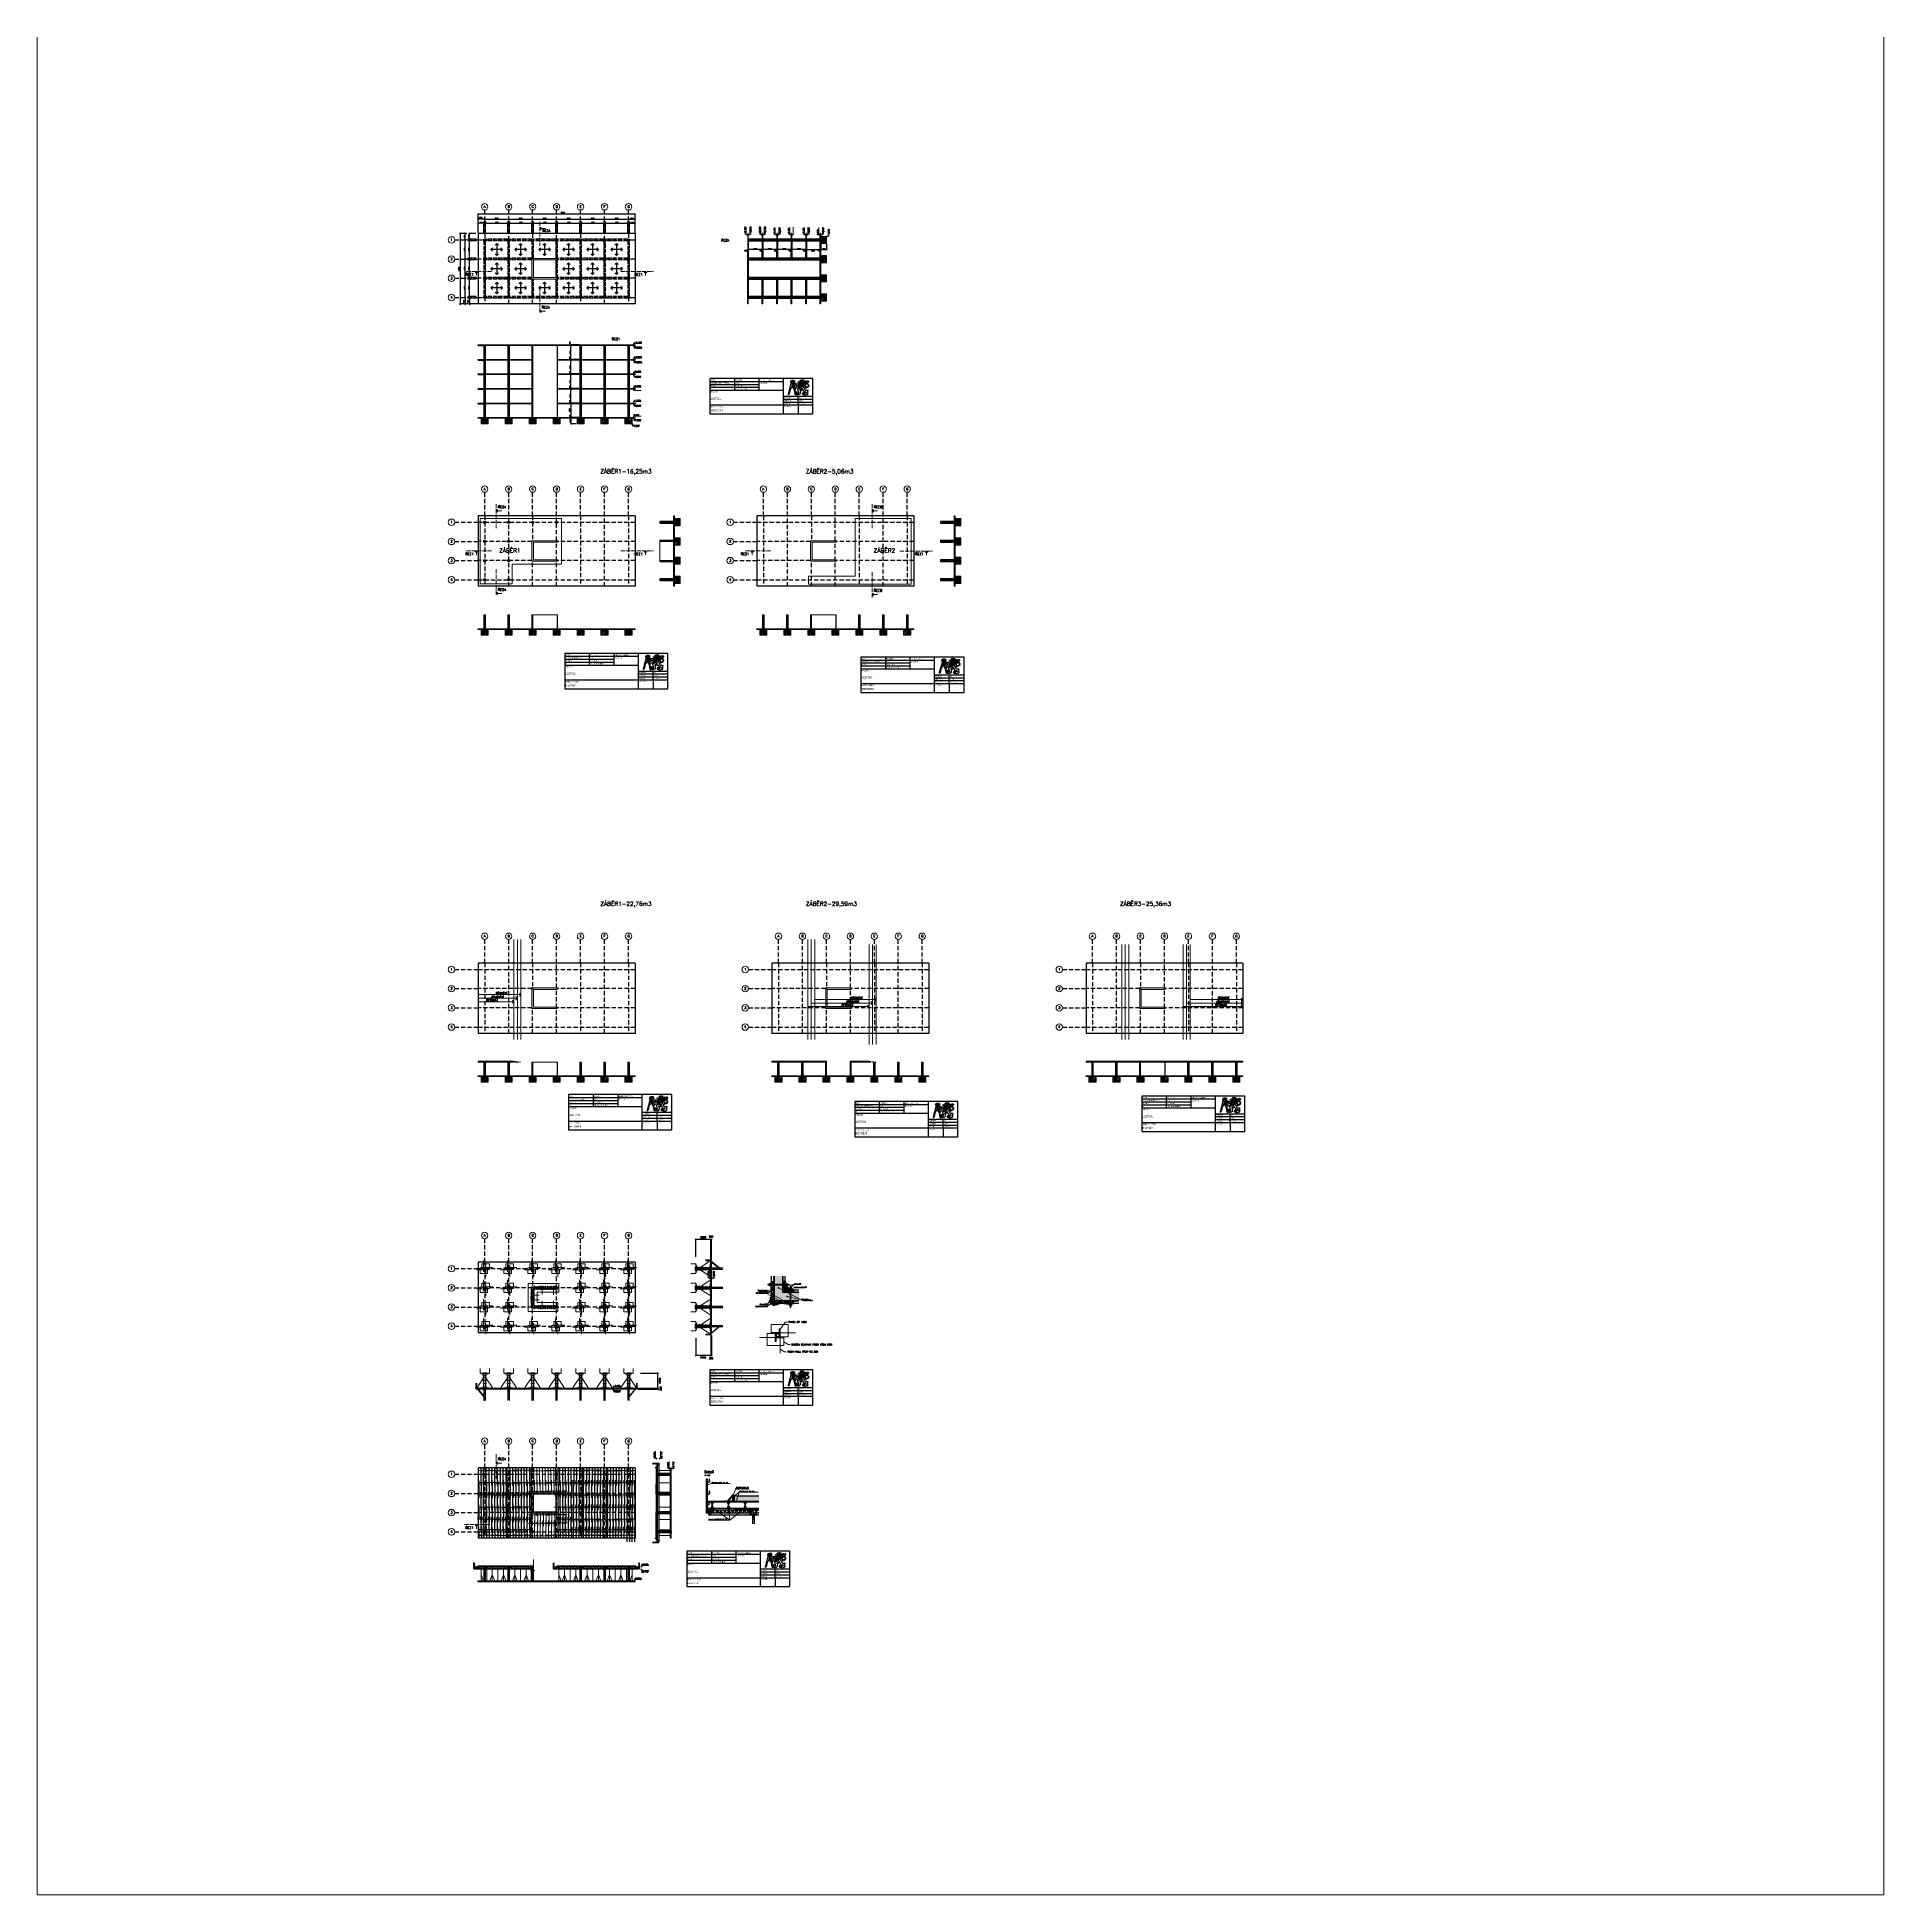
# Model space of a CAD drawing. Header units: millimetres. Extents: x -3518363 to 3223740, y -1530229 to 774657.
# Drawn here: x 2104450 to 2497250, y -90850 to 304260 of the extents above; entities that cross this region are included whole.
import ezdxf
from ezdxf.enums import TextEntityAlignment as Align

# ---------------------------------------------------------------- set-up
doc = ezdxf.new("R2010")
doc.units = ezdxf.units.MM
doc.header["$LTSCALE"] = 15
doc.header["$MEASUREMENT"] = 0
for name, pattern in [('102', [50.8, 31.75, -6.35, 6.35, -6.35]), ('104', [4, 2, -2]), ('ACAD_ISO02W100', [15, 12, -3]), ('ACAD_ISO10W100', [18, 12, -3, 0, -3])]:
    doc.linetypes.add(name, pattern=pattern)
doc.layers.get('0').update_dxf_attribs({"linetype": 'CONTINUOUS'})
doc.layers.get('DEFPOINTS').update_dxf_attribs({"linetype": 'CONTINUOUS'})
for name, color, linetype, lineweight in [('ARMOVANÍ', 22, 'ACAD_ISO02W100', 15), ('bedneni-stena', 7, 'CONTINUOUS', 18), ('bednení-sloup', 7, 'CONTINUOUS', 18), ('BEDNĚNÍ', 150, 'ACAD_ISO02W100', 15), ('Bloky', 7, 'CONTINUOUS', 15), ('cesty', 7, 'CONTINUOUS', 15), ('Hatch', 7, 'CONTINUOUS', 15), ('koty', 4, 'CONTINUOUS', 15), ('objekt-tenka', 7, 'CONTINUOUS', 18), ('Okna a dveře', 2, 'CONTINUOUS', 30), ('osy prův', 30, 'ACAD_ISO10W100', 15), ('texty', 255, 'CONTINUOUS', 15), ('Tlustá', 7, 'CONTINUOUS', 30), ('Velmi tlustá', 10, 'CONTINUOUS', 60), ('ŘEZ', 11, 'ACAD_ISO10W100', 15), ('ŠIPKY A POPISKY', 7, 'CONTINUOUS', 13), ('šrafy', 32, 'CONTINUOUS', 15)]:
    doc.layers.add(name, color=color, linetype=linetype, lineweight=lineweight)
for name, color, linetype in [('HRANICE ZEMINY', 200, 'CONTINUOUS'), ('objekt 1', 40, 'CONTINUOUS'), ('PERI_AXIS', 1, '102'), ('PERI_Blocktext', 22, 'CONTINUOUS'), ('PERI_MULTIFLEX_Accessories', 252, 'CONTINUOUS'), ('PERI_MULTIFLEX_GT24-Girder', 42, 'CONTINUOUS'), ('PERI_MULTIFLEX_Prop', 8, 'CONTINUOUS'), ('RAMECEK', 7, 'CONTINUOUS'), ('skryte prův', 120, 'ACAD_ISO02W100'), ('sloupy', 100, 'CONTINUOUS')]:
    doc.layers.add(name, color=color, linetype=linetype)
for name, color, linetype, plot in [('PERI_HELPLINE', 140, 'CONTINUOUS', False), ('PERI_HIDDEN', 30, '104', False), ('pásy', 3, 'CONTINUOUS', False)]:
    doc.layers.add(name, color=color, linetype=linetype, plot=plot)
doc.layers.add('svahovaní', color=7, linetype='CONTINUOUS', lineweight=15, true_color=0xe3331c)
doc.styles.add('PERI-Blocktxt', font='arial.ttf')
doc.styles.add('PERI-txt-arial', font='arial.ttf')
doc.styles.add('POPIS_DAVID', font='romans.shx', dxfattribs={"bigfont": 'extfont.shx'})
doc.styles.add('ROMAN', font='roman')
doc.styles.add('romans', font='romans.shx')
doc.styles.get("Standard").update_dxf_attribs({"font": 'txt.shx'})
doc.dimstyles.new('M 1-50', dxfattribs={"dimscale": 50, "dimtxt": 2.5, "dimasz": 2.5, "dimexe": 1.25, "dimexo": 3, "dimtad": 1, "dimtxsty": 'romans', "dimblk": 'OBLIQUE', "dimcen": 2.5, "dimadec": 0, "dimazin": 0, "dimtfac": 1, "dimtmove": 2, "dimatfit": 3, "dimfxl": 1, "dimarcsym": 0})
pattern_1 = [(45, (0, -28390), (-265.16504, 265.16504), []), (45, (176.78, -28390), (-265.16504, 265.16504), [])]

# ---------------------------------------------------------------- blocks, each defined once
blk = doc.blocks.new('_Oblique')
at = {"color": 0, "linetype": 'ByBlock', "lineweight": -2}
blk.add_line((-0.5, -0.5), (0.5, 0.5), dxfattribs=at)
blk = doc.blocks.new('*D87')
at = {"layer": 'DEFPOINTS', "color": 0, "linetype": 'ByBlock', "lineweight": 20, "ltscale": 5, "transparency": 16777216}
for p in [(2232057, 16887), (2232067, 16687), (2236470, 16887)]:
    blk.add_point(p, dxfattribs=at)
at = {"layer": 'koty', "color": 0, "linetype": 'ByBlock', "lineweight": -2, "ltscale": 5, "transparency": 16777216}
for p, q in [((2232207, 16887), (2236533, 16887)), ((2232217, 16687), (2236533, 16687)), ((2236470, 16687), (2236470, 16887))]:
    blk.add_line(p, q, dxfattribs=at)
at = {"layer": 'koty', "color": 0, "linetype": 'ByBlock', "lineweight": -2, "ltscale": 5, "transparency": 16777216, "xscale": 250, "yscale": 250, "zscale": 250}
for p, rotation in [((2236470, 16887), 90), ((2236470, 16687), 270)]:
    blk.add_blockref('_Oblique', p, dxfattribs=dict(at, rotation=rotation))
at = {"layer": 'koty', "color": 0, "linetype": 'ByBlock', "lineweight": 20, "ltscale": 5, "transparency": 16777216, "insert": (2237080, 16817), "char_height": 350, "attachment_point": 5, "rotation": 90, "style": 'romans'}
blk.add_mtext('200', dxfattribs=at)
blk = doc.blocks.new('*D88')
at = {"layer": 'DEFPOINTS', "color": 0, "linetype": 'ByBlock', "lineweight": 20, "ltscale": 5, "transparency": 16777216}
for p in [(2232607, 20087), (2236470, 20087), (2232057, 16887)]:
    blk.add_point(p, dxfattribs=at)
at = {"layer": 'koty', "color": 0, "linetype": 'ByBlock', "lineweight": -2, "ltscale": 5, "transparency": 16777216}
for p, q in [((2232757, 20087), (2236533, 20087)), ((2236470, 16887), (2236470, 20087)), ((2232207, 16887), (2236533, 16887))]:
    blk.add_line(p, q, dxfattribs=at)
at = {"layer": 'koty', "color": 0, "linetype": 'ByBlock', "lineweight": -2, "ltscale": 5, "transparency": 16777216, "xscale": 250, "yscale": 250, "zscale": 250}
for p, rotation in [((2236470, 20087), 90), ((2236470, 16887), 270)]:
    blk.add_blockref('_Oblique', p, dxfattribs=dict(at, rotation=rotation))
at = {"layer": 'koty', "color": 0, "linetype": 'ByBlock', "lineweight": 20, "ltscale": 5, "transparency": 16777216, "insert": (2236897, 18487), "char_height": 350, "attachment_point": 5, "rotation": 90, "style": 'romans'}
blk.add_mtext('{\\Fromans|c238;2950}', dxfattribs=at)
blk = doc.blocks.new('116292c')
at = {"color": 0, "linetype": 'ByBlock'}
for p, q in [((-18, 206), (-18, 1050)), ((-18, 1050), (17, 1050)), ((17, 1050), (17, 206)), ((17, 930), (75, 930)), ((17, 925), (75, 925)), ((17, 917), (75, 917)), ((83, 1050), (88, 1050)), ((83, 1047), (83, 938)), ((88, 1050), (96, 938)), ((88, 1047), (88, 938)), ((-21, 206), (-21, 166)), ((-21, 206), (21, 206)), ((21, 166), (-21, 166)), ((-18, 0), (-18, 166)), ((17, 480), (75, 480)), ((17, 475), (75, 475)), ((17, 467), (75, 467)), ((17, 166), (17, 0)), ((21, 206), (21, 166)), ((21, 193), (79, 193)), ((21, 185), (79, 185)), ((21, 180), (79, 180)), ((83, 600), (88, 600)), ((83, 597), (83, 488)), ((87, 63), (87, 172)), ((87, 60), (92, 60)), ((88, 600), (96, 488)), ((88, 597), (88, 488)), ((92, 60), (100, 172)), ((92, 63), (92, 172)), ((-18, -250), (-18, -120)), ((17, -250), (-18, -250)), ((17, -120), (17, -250))]:
    blk.add_line(p, q, dxfattribs=at)
at = {"color": 0, "linetype": 'ByBlock', "flags": 128}
for points in [[(83, 1047), (83, 1048), (83, 1048), (83, 1048), (83, 1048), (83, 1048), (83, 1048), (83, 1048), (83, 1049), (83, 1049), (83, 1049), (83, 1049), (83, 1049), (83, 1049), (83, 1049), (83, 1049), (83, 1049), (83, 1050), (83, 1050), (83, 1050), (83, 1050), (83, 1050), (83, 1050), (83, 1050), (83, 1050)], [(88, 1050), (88, 1050), (88, 1050), (88, 1050), (88, 1050), (88, 1050), (88, 1050), (88, 1050), (88, 1049), (88, 1049), (88, 1049), (88, 1049), (88, 1049), (88, 1049), (88, 1049), (88, 1049), (88, 1049), (88, 1048), (88, 1048), (88, 1048), (88, 1048), (88, 1048), (88, 1048), (88, 1048), (88, 1047)], [(83, 597), (83, 598), (83, 598), (83, 598), (83, 598), (83, 598), (83, 598), (83, 598), (83, 599), (83, 599), (83, 599), (83, 599), (83, 599), (83, 599), (83, 599), (83, 599), (83, 599), (83, 600), (83, 600), (83, 600), (83, 600), (83, 600), (83, 600), (83, 600), (83, 600)], [(87, 63), (87, 62), (87, 62), (87, 62), (87, 62), (87, 62), (87, 62), (87, 62), (87, 61), (87, 61), (87, 61), (87, 61), (87, 61), (87, 61), (87, 61), (87, 61), (87, 61), (87, 60), (87, 60), (87, 60), (87, 60), (87, 60), (87, 60), (87, 60), (87, 60)], [(88, 600), (88, 600), (88, 600), (88, 600), (88, 600), (88, 600), (88, 600), (88, 600), (88, 599), (88, 599), (88, 599), (88, 599), (88, 599), (88, 599), (88, 599), (88, 599), (88, 599), (88, 598), (88, 598), (88, 598), (88, 598), (88, 598), (88, 598), (88, 598), (88, 597)], [(92, 60), (92, 60), (92, 60), (92, 60), (92, 60), (92, 60), (92, 60), (92, 60), (92, 61), (92, 61), (92, 61), (92, 61), (92, 61), (92, 61), (92, 61), (92, 61), (92, 61), (92, 62), (92, 62), (92, 62), (92, 62), (92, 62), (92, 62), (92, 62), (92, 63)]]:
    blk.add_lwpolyline(points, dxfattribs=at)
at = {"color": 0, "linetype": 'ByBlock'}
for centre, radius, start, end in [((75, 938), 21, 270, 0), ((75, 938), 8, 270, 0), ((75, 938), 13, 270, 0), ((75, 488), 21, 270, 0), ((75, 488), 8, 270, 0), ((75, 488), 13, 270, 0), ((79, 172), 21, 0, 90), ((79, 172), 13, 0, 90), ((79, 172), 8, 0, 90)]:
    blk.add_arc(centre, radius, start, end, dxfattribs=at)
at = {"layer": 'PERI_AXIS'}
for p, q in [((55, 930), (55, 917)), ((83, 1000), (91, 1000)), ((83, 960), (94, 960)), ((55, 480), (55, 467)), ((59, 180), (59, 193)), ((83, 550), (91, 550)), ((83, 510), (94, 510)), ((87, 150), (98, 150)), ((87, 110), (95, 110))]:
    blk.add_line(p, q, dxfattribs=at)
at = {"layer": 'PERI_HELPLINE'}
blk.add_point((0, 0), dxfattribs=at)
at = {"layer": 'PERI_HIDDEN'}
for p, q in [((-19, 206), (-19, 166)), ((-18, 0), (-18, -120)), ((-18, 166), (-18, 206)), ((-10, 20), (10, 20)), ((-10, 0), (-10, 20)), ((10, 0), (-10, 0)), ((10, 20), (10, 0)), ((17, 0), (17, -120)), ((17, 206), (17, 166)), ((19, 206), (19, 166)), ((-13, -90), (-13, -10)), ((-13, -90), (21, -90)), ((-13, -10), (21, -10)), ((21, -90), (21, -10))]:
    blk.add_line(p, q, dxfattribs=at)
at = {"color": 0, "linetype": 'ByBlock', "style": 'PERI-txt-arial'}
for tag, flags in [('Faktor', 9), ('ART', 3)]:
    blk.add_attdef(tag, (0, 0), '', height=1, dxfattribs=dict(at, flags=flags))
at = {"layer": 'PERI_Blocktext', "style": 'PERI-Blocktxt', "flags": 8}
blk.add_attdef('Blocktext', text='', height=80, rotation=90, dxfattribs=at).set_placement((-150, 500), align=Align.MIDDLE_CENTER)
blk = doc.blocks.new('101290_101803c')
at = {"color": 0, "linetype": 'ByBlock', "lineweight": -3}
for p, q in [((0, 352), (-353, 352)), ((-353, 352), (-353, 347)), ((0, 347), (-353, 347)), ((-353, 347), (-353, 341)), ((-353, 341), (-353, 245)), ((-353, 245), (-353, 239)), ((0, 239), (-353, 239)), ((-353, 239), (-353, 234)), ((0, 234), (-353, 234)), ((45, 352), (0, 352)), ((0, 347), (0, 352)), ((0, 346), (0, 347)), ((0, 240), (0, 346)), ((0, 239), (0, 240)), ((0, 234), (0, 239)), ((0, 0), (0, 234)), ((0, 0), (45, 0)), ((45, 0), (45, 352))]:
    blk.add_line(p, q, dxfattribs=at).dxf.unprotected_set("ltscale", 0)
for centre in [(-200, 293), (-150, 293), (-100, 293), (-50, 293)]:
    blk.add_circle(centre, 10.5, dxfattribs=at).dxf.unprotected_set("ltscale", 0)
at = {"layer": 'PERI_HELPLINE'}
for p in [(-200, 293), (-150, 293), (-100, 293), (-50, 293)]:
    blk.add_point(p, dxfattribs=at)
at = {"layer": 'PERI_HIDDEN', "lineweight": -3}
for p, q in [((3, 0), (3, 352)), ((42, 0), (42, 352))]:
    blk.add_line(p, q, dxfattribs=at)
at = {"style": 'PERI-Blocktxt'}
for tag, p, height, flags in [('ART', (0, 2), 1, 3), ('FAKTOR', (0, 0), 1.5, 9)]:
    blk.add_attdef(tag, p, '', height=height, dxfattribs=dict(at, flags=flags))
at = {"layer": 'PERI_Blocktext', "style": 'PERI-Blocktxt', "flags": 8}
blk.add_attdef('Blocktext', text='', height=80, dxfattribs=at).set_placement((0, 0), align=Align.MIDDLE)
blk = doc.blocks.new('101290_018060v')
at = {"color": 0, "linetype": 'ByBlock'}
for p, q in [((-13, 3), (-9, 14)), ((-10, 2), (-6, 13)), ((-2, -32), (-2, 32)), ((2, 32), (2, -32)), ((-19, -23), (-14, -17)), ((-19, -23), (-16, -26)), ((-16, -26), (-11, -20)), ((-14, -3), (-13, -15)), ((-11, -3), (-9, -15)), ((2, -32), (-2, -32))]:
    blk.add_line(p, q, dxfattribs=at)
blk.add_lwpolyline([(-2, 32, 2.429021), (-12, 22)], format="xyb", dxfattribs=at)
for centre, radius, start, end in [((-12, 32), 13.6, 0, 270.92595), ((-1, -2), 13.6, 157.98184, 186.58641), ((-12, 15), 6.7, 336.80989, 89.64172), ((-12, 15), 3.12, 345.15557, 86.35558), ((-1, -2), 10, 159.11014, 185.45812), ((-16, -16), 2.9, 317.29017, 7.71581), ((-16, -16), 6.5, 317.65456, 6.82357)]:
    blk.add_arc(centre, radius, start, end, dxfattribs=at)
at = {"layer": 'PERI_HELPLINE'}
blk.add_point((0, 0), dxfattribs=at)
at = {"color": 0, "linetype": 'ByBlock', "style": 'PERI-Blocktxt'}
for tag, p, height, flags in [('ART', (0, 2), 1, 3), ('FAKTOR', (0, 0), 1.5, 9)]:
    blk.add_attdef(tag, p, '', height=height, dxfattribs=dict(at, flags=flags))
at = {"layer": 'PERI_Blocktext', "linetype": 'ByBlock', "style": 'PERI-Blocktxt', "flags": 8}
blk.add_attdef('Blocktext', text='', height=80, dxfattribs=at).set_placement((0, 0), align=Align.MIDDLE)
blk = doc.blocks.new('101290_105400c')
at = {"color": 0, "linetype": 'ByBlock', "lineweight": -3}
for radius in [11.5, 10.3]:
    blk.add_circle((0, 0), radius, dxfattribs=at).dxf.unprotected_set("ltscale", 0)
at = {"color": 0, "linetype": 'ByBlock'}
blk.add_circle((0, 0), 5, dxfattribs=at)
at = {"layer": 'PERI_HELPLINE'}
blk.add_line((0, -10), (0, 10), dxfattribs=at)
blk.add_point((0, 0), dxfattribs=at)
at = {"layer": 'PERI_HIDDEN', "lineweight": -3}
for p, q in [((-4, 9), (-4, -9)), ((4, 9), (4, -9))]:
    blk.add_line(p, q, dxfattribs=at)
at = {"style": 'PERI-Blocktxt'}
for tag, p, height, flags in [('ART', (0, 2), 1, 3), ('FAKTOR', (0, 0), 1.5, 9)]:
    blk.add_attdef(tag, p, '', height=height, dxfattribs=dict(at, flags=flags))
at = {"layer": 'PERI_Blocktext', "style": 'PERI-Blocktxt', "flags": 8}
blk.add_attdef('Blocktext', text='', height=80, dxfattribs=at).set_placement((0, 0), align=Align.MIDDLE)
blk = doc.blocks.new('101290C')
at = {"color": 0, "linetype": 'ByBlock'}
for name, p in [('101290_101803c', (100, -293)), ('101290_105400c', (0, 0))]:
    blk.add_blockref(name, p, dxfattribs=at)
at = {"layer": 'PERI_HIDDEN'}
blk.add_blockref('101290_018060v', (0, 0), dxfattribs=at)
at = {"color": 0, "linetype": 'ByBlock', "style": 'PERI-Blocktxt'}
for tag, p, height, flags in [('ART', (0, 2), 1, 3), ('FAKTOR', (0, 0), 1.5, 9)]:
    blk.add_attdef(tag, p, '', height=height, dxfattribs=dict(at, flags=flags))
at = {"layer": 'PERI_Blocktext', "linetype": 'ByBlock', "style": 'PERI-Blocktxt', "flags": 8}
blk.add_attdef('Blocktext', text='', height=80, dxfattribs=at).set_placement((0, 0), align=Align.MIDDLE)
blk = doc.blocks.new('027890v')
at = {"color": 0, "linetype": 'ByBlock'}
for p, q in [((-120, -6), (-120, 185)), ((-120, 0), (120, 0)), ((-110, 195), (-85, 195)), ((-88, 0), (-88, 195)), ((-85, 0), (-85, 195)), ((85, 195), (110, 195)), ((85, 0), (85, 195)), ((88, 0), (88, 195)), ((120, -6), (120, 185)), ((-120, -6), (120, -6))]:
    blk.add_line(p, q, dxfattribs=at).dxf.unprotected_set("ltscale", 0)
for centre in [(-106, 188), (-106, 20), (106, 188), (106, 20)]:
    blk.add_circle(centre, 3.25, dxfattribs=at).dxf.unprotected_set("ltscale", 0)
for centre, start, end in [((-110, 185), 90, 180), ((110, 185), 0, 90)]:
    blk.add_arc(centre, 10, start, end, dxfattribs=at).dxf.unprotected_set("ltscale", 0)
at = {"layer": 'PERI_HELPLINE'}
for p, q in [((-105, -6), (-105, 0)), ((105, -6), (105, 0))]:
    blk.add_line(p, q, dxfattribs=at)
for p in [(0, 0), (0, -6)]:
    blk.add_point(p, dxfattribs=at)
at = {"layer": 'PERI_HIDDEN'}
for p, q in [((-19, -6), (-19, -164)), ((-19, -164), (19, -164)), ((19, -164), (19, -6))]:
    blk.add_line(p, q, dxfattribs=at)
at = {"color": 0, "linetype": 'ByBlock', "style": 'PERI-Blocktxt'}
for tag, flags in [('FAKTOR', 9), ('ART', 3)]:
    blk.add_attdef(tag, (0, 0), '', height=1, dxfattribs=dict(at, flags=flags))
at = {"layer": 'PERI_Blocktext', "linetype": 'ByBlock', "style": 'PERI-Blocktxt', "flags": 8}
blk.add_attdef('Blocktext', text='', height=80, dxfattribs=at).set_placement((145, 90), align=Align.MIDDLE_LEFT)
blk = doc.blocks.new('075100C')
at = {"color": 0, "linetype": 'ByBlock'}
for p, q in [((-14, 180), (-14, 60)), ((14, 60), (14, 180))]:
    blk.add_line(p, q, dxfattribs=at)
for points in [[(-40, 180), (40, 180), (40, 240), (-40, 240)], [(-40, 0), (40, 0), (40, 60), (-40, 60)]]:
    blk.add_lwpolyline(points, close=True, dxfattribs=at)
at = {"layer": 'PERI_HELPLINE'}
for p in [(0, 240), (0, 0)]:
    blk.add_point(p, dxfattribs=at)
at = {"style": 'PERI-Blocktxt'}
for tag, height, flags in [('FAKTOR', 1.5, 9), ('ART', 1, 3)]:
    blk.add_attdef(tag, (0, 0), '', height=height, dxfattribs=dict(at, flags=flags))
at = {"layer": 'PERI_Blocktext', "style": 'PERI-Blocktxt', "flags": 8}
blk.add_attdef('Blocktext', text='', height=80, dxfattribs=at).set_placement((0, 120), align=Align.MIDDLE)
blk = doc.blocks.new('*D127')
at = {"layer": 'DEFPOINTS', "color": 0, "linetype": 'ByBlock', "lineweight": 20, "ltscale": 5, "transparency": 16777216}
for p in [(2247721, 28278), (2247921, 28268), (2247721, 23865)]:
    blk.add_point(p, dxfattribs=at)
at = {"layer": 'koty', "color": 0, "linetype": 'ByBlock', "lineweight": -2, "ltscale": 5, "transparency": 16777216}
for p, q in [((2247721, 28128), (2247721, 23802)), ((2247921, 28118), (2247921, 23802)), ((2247921, 23865), (2247721, 23865))]:
    blk.add_line(p, q, dxfattribs=at)
at = {"layer": 'koty', "color": 0, "linetype": 'ByBlock', "lineweight": -2, "ltscale": 5, "transparency": 16777216, "xscale": 250, "yscale": 250, "zscale": 250, "rotation": 180}
blk.add_blockref('_Oblique', (2247721, 23865), dxfattribs=at)
at = {"layer": 'koty', "color": 0, "linetype": 'ByBlock', "lineweight": -2, "ltscale": 5, "transparency": 16777216, "xscale": 250, "yscale": 250, "zscale": 250}
blk.add_blockref('_Oblique', (2247921, 23865), dxfattribs=at)
at = {"layer": 'koty', "color": 0, "linetype": 'ByBlock', "lineweight": 20, "ltscale": 5, "transparency": 16777216, "insert": (2247791, 23255), "char_height": 350, "attachment_point": 5, "style": 'romans'}
blk.add_mtext('200', dxfattribs=at)
blk = doc.blocks.new('*D128')
at = {"layer": 'DEFPOINTS', "color": 0, "linetype": 'ByBlock', "lineweight": 20, "ltscale": 5, "transparency": 16777216}
for p in [(2244521, 27728), (2247721, 28278), (2244521, 23865)]:
    blk.add_point(p, dxfattribs=at)
at = {"layer": 'koty', "color": 0, "linetype": 'ByBlock', "lineweight": -2, "ltscale": 5, "transparency": 16777216}
for p, q in [((2247721, 28128), (2247721, 23802)), ((2244521, 27578), (2244521, 23802)), ((2247721, 23865), (2244521, 23865))]:
    blk.add_line(p, q, dxfattribs=at)
at = {"layer": 'koty', "color": 0, "linetype": 'ByBlock', "lineweight": -2, "ltscale": 5, "transparency": 16777216, "xscale": 250, "yscale": 250, "zscale": 250, "rotation": 180}
blk.add_blockref('_Oblique', (2244521, 23865), dxfattribs=at)
at = {"layer": 'koty', "color": 0, "linetype": 'ByBlock', "lineweight": -2, "ltscale": 5, "transparency": 16777216, "xscale": 250, "yscale": 250, "zscale": 250}
blk.add_blockref('_Oblique', (2247721, 23865), dxfattribs=at)
at = {"layer": 'koty', "color": 0, "linetype": 'ByBlock', "lineweight": 20, "ltscale": 5, "transparency": 16777216, "insert": (2246121, 23438), "char_height": 350, "attachment_point": 5, "style": 'romans'}
blk.add_mtext('{\\Fromans|c238;2950}', dxfattribs=at)
blk = doc.blocks.new('*D129')
at = {"layer": 'DEFPOINTS', "color": 0, "linetype": 'ByBlock', "lineweight": 20, "ltscale": 5, "transparency": 16777216}
for p in [(2247721, 48558), (2247721, 44145), (2247921, 44155)]:
    blk.add_point(p, dxfattribs=at)
at = {"layer": 'koty', "color": 0, "linetype": 'ByBlock', "lineweight": -2, "ltscale": 5, "transparency": 16777216}
for p, q in [((2247721, 44295), (2247721, 48621)), ((2247921, 48558), (2247721, 48558)), ((2247921, 44305), (2247921, 48621))]:
    blk.add_line(p, q, dxfattribs=at)
at = {"layer": 'koty', "color": 0, "linetype": 'ByBlock', "lineweight": -2, "ltscale": 5, "transparency": 16777216, "xscale": 250, "yscale": 250, "zscale": 250, "rotation": 180}
blk.add_blockref('_Oblique', (2247721, 48558), dxfattribs=at)
at = {"layer": 'koty', "color": 0, "linetype": 'ByBlock', "lineweight": -2, "ltscale": 5, "transparency": 16777216, "xscale": 250, "yscale": 250, "zscale": 250}
blk.add_blockref('_Oblique', (2247921, 48558), dxfattribs=at)
at = {"layer": 'koty', "color": 0, "linetype": 'ByBlock', "lineweight": 20, "ltscale": 5, "transparency": 16777216, "insert": (2247791, 49168), "char_height": 350, "attachment_point": 5, "style": 'romans'}
blk.add_mtext('200', dxfattribs=at)
blk = doc.blocks.new('*D130')
at = {"layer": 'DEFPOINTS', "color": 0, "linetype": 'ByBlock', "lineweight": 20, "ltscale": 5, "transparency": 16777216}
for p in [(2244521, 48558), (2244521, 44695), (2247721, 44145)]:
    blk.add_point(p, dxfattribs=at)
at = {"layer": 'koty', "color": 0, "linetype": 'ByBlock', "lineweight": -2, "ltscale": 5, "transparency": 16777216}
for p, q in [((2244521, 44845), (2244521, 48621)), ((2247721, 48558), (2244521, 48558)), ((2247721, 44295), (2247721, 48621))]:
    blk.add_line(p, q, dxfattribs=at)
at = {"layer": 'koty', "color": 0, "linetype": 'ByBlock', "lineweight": -2, "ltscale": 5, "transparency": 16777216, "xscale": 250, "yscale": 250, "zscale": 250, "rotation": 180}
blk.add_blockref('_Oblique', (2244521, 48558), dxfattribs=at)
at = {"layer": 'koty', "color": 0, "linetype": 'ByBlock', "lineweight": -2, "ltscale": 5, "transparency": 16777216, "xscale": 250, "yscale": 250, "zscale": 250}
blk.add_blockref('_Oblique', (2247721, 48558), dxfattribs=at)
at = {"layer": 'koty', "color": 0, "linetype": 'ByBlock', "lineweight": 20, "ltscale": 5, "transparency": 16777216, "insert": (2246121, 48985), "char_height": 350, "attachment_point": 5, "style": 'romans'}
blk.add_mtext('{\\Fromans|c238;2950}', dxfattribs=at)
blk = doc.blocks.new('*D132')
at = {"layer": 'DEFPOINTS', "color": 0, "linetype": 'ByBlock', "lineweight": 20, "ltscale": 5, "transparency": 16777216}
for p in [(2198000, 249067), (2196400, 248717), (2197970, 248717)]:
    blk.add_point(p, dxfattribs=at)
at = {"layer": 'koty', "color": 0, "linetype": 'ByBlock', "lineweight": -2, "ltscale": 5, "transparency": 16777216}
for p, q in [((2197850, 249067), (2196338, 249067)), ((2196400, 249067), (2196400, 248717)), ((2197820, 248717), (2196338, 248717))]:
    blk.add_line(p, q, dxfattribs=at)
at = {"layer": 'koty', "color": 0, "linetype": 'ByBlock', "lineweight": -2, "ltscale": 5, "transparency": 16777216, "xscale": 250, "yscale": 250, "zscale": 250}
for p, rotation in [((2196400, 249067), 90), ((2196400, 248717), 270)]:
    blk.add_blockref('_Oblique', p, dxfattribs=dict(at, rotation=rotation))
at = {"layer": 'koty', "color": 0, "linetype": 'ByBlock', "lineweight": 20, "ltscale": 5, "transparency": 16777216, "insert": (2196150, 248892), "char_height": 200, "attachment_point": 5, "rotation": 90, "style": 'romans'}
blk.add_mtext('350', dxfattribs=at)
blk = doc.blocks.new('*D133')
at = {"layer": 'DEFPOINTS', "color": 0, "linetype": 'ByBlock', "lineweight": 20, "ltscale": 5, "transparency": 16777216}
for p in [(2196400, 247517), (2197970, 248717), (2198268, 247517)]:
    blk.add_point(p, dxfattribs=at)
at = {"layer": 'koty', "color": 0, "linetype": 'ByBlock', "lineweight": -2, "ltscale": 5, "transparency": 16777216}
for p, q in [((2197820, 248717), (2196338, 248717)), ((2198118, 247517), (2196338, 247517)), ((2196400, 248717), (2196400, 247517))]:
    blk.add_line(p, q, dxfattribs=at)
at = {"layer": 'koty', "color": 0, "linetype": 'ByBlock', "lineweight": -2, "ltscale": 5, "transparency": 16777216, "xscale": 250, "yscale": 250, "zscale": 250}
for p, rotation in [((2196400, 248717), 90), ((2196400, 247517), 270)]:
    blk.add_blockref('_Oblique', p, dxfattribs=dict(at, rotation=rotation))
at = {"layer": 'koty', "color": 0, "linetype": 'ByBlock', "lineweight": 20, "ltscale": 5, "transparency": 16777216, "insert": (2196116, 248018), "char_height": 200, "attachment_point": 5, "rotation": 90, "style": 'romans'}
blk.add_mtext('1200', dxfattribs=at)
blk = doc.blocks.new('*D134')
at = {"layer": 'DEFPOINTS', "color": 0, "linetype": 'ByBlock', "lineweight": 20, "ltscale": 5, "transparency": 16777216}
for p in [(2196400, 252797), (2198000, 252797), (2198000, 249067)]:
    blk.add_point(p, dxfattribs=at)
at = {"layer": 'koty', "color": 0, "linetype": 'ByBlock', "lineweight": -2, "ltscale": 5, "transparency": 16777216}
for p, q in [((2197850, 252797), (2196338, 252797)), ((2197850, 249067), (2196338, 249067)), ((2196400, 249067), (2196400, 252797))]:
    blk.add_line(p, q, dxfattribs=at)
at = {"layer": 'koty', "color": 0, "linetype": 'ByBlock', "lineweight": -2, "ltscale": 5, "transparency": 16777216, "xscale": 250, "yscale": 250, "zscale": 250}
for p, rotation in [((2196400, 252797), 90), ((2196400, 249067), 270)]:
    blk.add_blockref('_Oblique', p, dxfattribs=dict(at, rotation=rotation))
at = {"layer": 'koty', "color": 0, "linetype": 'ByBlock', "lineweight": 20, "ltscale": 5, "transparency": 16777216, "insert": (2196269, 250932), "char_height": 200, "attachment_point": 5, "rotation": 90, "style": 'romans'}
blk.add_mtext('3730', dxfattribs=at)
blk = doc.blocks.new('*D135')
at = {"layer": 'DEFPOINTS', "color": 0, "linetype": 'ByBlock', "lineweight": 20, "ltscale": 5, "transparency": 16777216}
for p in [(2196400, 253147), (2198070, 253147), (2198000, 252797)]:
    blk.add_point(p, dxfattribs=at)
at = {"layer": 'koty', "color": 0, "linetype": 'ByBlock', "lineweight": -2, "ltscale": 5, "transparency": 16777216}
for p, q in [((2197920, 253147), (2196338, 253147)), ((2196400, 252797), (2196400, 253147)), ((2197850, 252797), (2196338, 252797))]:
    blk.add_line(p, q, dxfattribs=at)
at = {"layer": 'koty', "color": 0, "linetype": 'ByBlock', "lineweight": -2, "ltscale": 5, "transparency": 16777216, "xscale": 250, "yscale": 250, "zscale": 250}
for p, rotation in [((2196400, 253147), 90), ((2196400, 252797), 270)]:
    blk.add_blockref('_Oblique', p, dxfattribs=dict(at, rotation=rotation))
at = {"layer": 'koty', "color": 0, "linetype": 'ByBlock', "lineweight": 20, "ltscale": 5, "transparency": 16777216, "insert": (2196150, 252972), "char_height": 200, "attachment_point": 5, "rotation": 90, "style": 'romans'}
blk.add_mtext('350', dxfattribs=at)
blk = doc.blocks.new('*D136')
at = {"layer": 'DEFPOINTS', "color": 0, "linetype": 'ByBlock', "lineweight": 20, "ltscale": 5, "transparency": 16777216}
for p in [(2196400, 256877), (2198000, 256877), (2198070, 253147)]:
    blk.add_point(p, dxfattribs=at)
at = {"layer": 'koty', "color": 0, "linetype": 'ByBlock', "lineweight": -2, "ltscale": 5, "transparency": 16777216}
for p, q in [((2197850, 256877), (2196338, 256877)), ((2196400, 253147), (2196400, 256877)), ((2197920, 253147), (2196338, 253147))]:
    blk.add_line(p, q, dxfattribs=at)
at = {"layer": 'koty', "color": 0, "linetype": 'ByBlock', "lineweight": -2, "ltscale": 5, "transparency": 16777216, "xscale": 250, "yscale": 250, "zscale": 250}
for p, rotation in [((2196400, 256877), 90), ((2196400, 253147), 270)]:
    blk.add_blockref('_Oblique', p, dxfattribs=dict(at, rotation=rotation))
at = {"layer": 'koty', "color": 0, "linetype": 'ByBlock', "lineweight": 20, "ltscale": 5, "transparency": 16777216, "insert": (2196269, 255012), "char_height": 200, "attachment_point": 5, "rotation": 90, "style": 'romans'}
blk.add_mtext('3730', dxfattribs=at)
blk = doc.blocks.new('*D137')
at = {"layer": 'DEFPOINTS', "color": 0, "linetype": 'ByBlock', "lineweight": 20, "ltscale": 5, "transparency": 16777216}
for p in [(2196400, 257227), (2197950, 257227), (2198000, 256877)]:
    blk.add_point(p, dxfattribs=at)
at = {"layer": 'koty', "color": 0, "linetype": 'ByBlock', "lineweight": -2, "ltscale": 5, "transparency": 16777216}
for p, q in [((2197800, 257227), (2196338, 257227)), ((2197850, 256877), (2196338, 256877)), ((2196400, 256877), (2196400, 257227))]:
    blk.add_line(p, q, dxfattribs=at)
at = {"layer": 'koty', "color": 0, "linetype": 'ByBlock', "lineweight": -2, "ltscale": 5, "transparency": 16777216, "xscale": 250, "yscale": 250, "zscale": 250}
for p, rotation in [((2196400, 257227), 90), ((2196400, 256877), 270)]:
    blk.add_blockref('_Oblique', p, dxfattribs=dict(at, rotation=rotation))
at = {"layer": 'koty', "color": 0, "linetype": 'ByBlock', "lineweight": 20, "ltscale": 5, "transparency": 16777216, "insert": (2196150, 257052), "char_height": 200, "attachment_point": 5, "rotation": 90, "style": 'romans'}
blk.add_mtext('350', dxfattribs=at)
blk = doc.blocks.new('*D138')
at = {"layer": 'DEFPOINTS', "color": 0, "linetype": 'ByBlock', "lineweight": 20, "ltscale": 5, "transparency": 16777216}
for p in [(2196400, 260957), (2198040, 260957), (2197950, 257227)]:
    blk.add_point(p, dxfattribs=at)
at = {"layer": 'koty', "color": 0, "linetype": 'ByBlock', "lineweight": -2, "ltscale": 5, "transparency": 16777216}
for p, q in [((2197890, 260957), (2196338, 260957)), ((2196400, 257227), (2196400, 260957)), ((2197800, 257227), (2196338, 257227))]:
    blk.add_line(p, q, dxfattribs=at)
at = {"layer": 'koty', "color": 0, "linetype": 'ByBlock', "lineweight": -2, "ltscale": 5, "transparency": 16777216, "xscale": 250, "yscale": 250, "zscale": 250}
for p, rotation in [((2196400, 260957), 90), ((2196400, 257227), 270)]:
    blk.add_blockref('_Oblique', p, dxfattribs=dict(at, rotation=rotation))
at = {"layer": 'koty', "color": 0, "linetype": 'ByBlock', "lineweight": 20, "ltscale": 5, "transparency": 16777216, "insert": (2196269, 259092), "char_height": 200, "attachment_point": 5, "rotation": 90, "style": 'romans'}
blk.add_mtext('3730', dxfattribs=at)
blk = doc.blocks.new('*D139')
at = {"layer": 'DEFPOINTS', "color": 0, "linetype": 'ByBlock', "lineweight": 20, "ltscale": 5, "transparency": 16777216}
for p in [(2196400, 261307), (2198040, 261307), (2198040, 260957)]:
    blk.add_point(p, dxfattribs=at)
at = {"layer": 'koty', "color": 0, "linetype": 'ByBlock', "lineweight": -2, "ltscale": 5, "transparency": 16777216}
for p, q in [((2197890, 261307), (2196338, 261307)), ((2197890, 260957), (2196338, 260957)), ((2196400, 260957), (2196400, 261307))]:
    blk.add_line(p, q, dxfattribs=at)
at = {"layer": 'koty', "color": 0, "linetype": 'ByBlock', "lineweight": -2, "ltscale": 5, "transparency": 16777216, "xscale": 250, "yscale": 250, "zscale": 250}
for p, rotation in [((2196400, 261307), 90), ((2196400, 260957), 270)]:
    blk.add_blockref('_Oblique', p, dxfattribs=dict(at, rotation=rotation))
at = {"layer": 'koty', "color": 0, "linetype": 'ByBlock', "lineweight": 20, "ltscale": 5, "transparency": 16777216, "insert": (2196150, 261132), "char_height": 200, "attachment_point": 5, "rotation": 90, "style": 'romans'}
blk.add_mtext('350', dxfattribs=at)
blk = doc.blocks.new('*D140')
at = {"layer": 'DEFPOINTS', "color": 0, "linetype": 'ByBlock', "lineweight": 20, "ltscale": 5, "transparency": 16777216}
for p in [(2196400, 262507), (2197940, 262507), (2198040, 261307)]:
    blk.add_point(p, dxfattribs=at)
at = {"layer": 'koty', "color": 0, "linetype": 'ByBlock', "lineweight": -2, "ltscale": 5, "transparency": 16777216}
for p, q in [((2197790, 262507), (2196338, 262507)), ((2197890, 261307), (2196338, 261307)), ((2196400, 261307), (2196400, 262507))]:
    blk.add_line(p, q, dxfattribs=at)
at = {"layer": 'koty', "color": 0, "linetype": 'ByBlock', "lineweight": -2, "ltscale": 5, "transparency": 16777216, "xscale": 250, "yscale": 250, "zscale": 250}
for p, rotation in [((2196400, 262507), 90), ((2196400, 261307), 270)]:
    blk.add_blockref('_Oblique', p, dxfattribs=dict(at, rotation=rotation))
at = {"layer": 'koty', "color": 0, "linetype": 'ByBlock', "lineweight": 20, "ltscale": 5, "transparency": 16777216, "insert": (2196269, 261907), "char_height": 200, "attachment_point": 5, "rotation": 90, "style": 'romans'}
blk.add_mtext('1200', dxfattribs=at)
blk = doc.blocks.new('*D141')
at = {"layer": 'DEFPOINTS', "color": 0, "linetype": 'ByBlock', "lineweight": 20, "ltscale": 5, "transparency": 16777216}
for p in [(2195490, 247517), (2197060, 248892), (2197358, 247517)]:
    blk.add_point(p, dxfattribs=at)
at = {"layer": 'koty', "color": 0, "linetype": 'ByBlock', "lineweight": -2, "ltscale": 5, "transparency": 16777216}
for p, q in [((2195610, 248892), (2195428, 248892)), ((2195908, 247517), (2195428, 247517)), ((2195490, 248892), (2195490, 247517))]:
    blk.add_line(p, q, dxfattribs=at)
at = {"layer": 'koty', "color": 0, "linetype": 'ByBlock', "lineweight": -2, "ltscale": 5, "transparency": 16777216, "xscale": 250, "yscale": 250, "zscale": 250}
for p, rotation in [((2195490, 248892), 90), ((2195490, 247517), 270)]:
    blk.add_blockref('_Oblique', p, dxfattribs=dict(at, rotation=rotation))
at = {"layer": 'koty', "color": 0, "linetype": 'ByBlock', "lineweight": 20, "ltscale": 5, "transparency": 16777216, "insert": (2195206, 248018), "char_height": 200, "attachment_point": 5, "rotation": 90, "style": 'romans'}
blk.add_mtext('1375', dxfattribs=at)
blk = doc.blocks.new('*D142')
at = {"layer": 'DEFPOINTS', "color": 0, "linetype": 'ByBlock', "lineweight": 20, "ltscale": 5, "transparency": 16777216}
for p in [(2196010, 262507), (2194440, 247517), (2196308, 247517)]:
    blk.add_point(p, dxfattribs=at)
at = {"layer": 'koty', "color": 0, "linetype": 'ByBlock', "lineweight": -2, "ltscale": 5, "transparency": 16777216}
for p, q in [((2195860, 262507), (2194378, 262507)), ((2194440, 262507), (2194440, 247517)), ((2196158, 247517), (2194378, 247517))]:
    blk.add_line(p, q, dxfattribs=at)
at = {"layer": 'koty', "color": 0, "linetype": 'ByBlock', "lineweight": -2, "ltscale": 5, "transparency": 16777216, "xscale": 250, "yscale": 250, "zscale": 250}
for p, rotation in [((2194440, 262507), 90), ((2194440, 247517), 270)]:
    blk.add_blockref('_Oblique', p, dxfattribs=dict(at, rotation=rotation))
at = {"layer": 'koty', "color": 0, "linetype": 'ByBlock', "lineweight": 20, "ltscale": 5, "transparency": 16777216, "insert": (2194156, 254920), "char_height": 200, "attachment_point": 5, "rotation": 90, "style": 'romans'}
blk.add_mtext('14990', dxfattribs=at)
blk = doc.blocks.new('*D143')
at = {"layer": 'DEFPOINTS', "color": 0, "linetype": 'ByBlock', "lineweight": 20, "ltscale": 5, "transparency": 16777216}
for p in [(2195490, 252972), (2197180, 252972), (2197060, 248892)]:
    blk.add_point(p, dxfattribs=at)
at = {"layer": 'koty', "color": 0, "linetype": 'ByBlock', "lineweight": -2, "ltscale": 5, "transparency": 16777216}
for p, q in [((2195730, 252972), (2195428, 252972)), ((2195490, 248892), (2195490, 252972)), ((2195610, 248892), (2195428, 248892))]:
    blk.add_line(p, q, dxfattribs=at)
at = {"layer": 'koty', "color": 0, "linetype": 'ByBlock', "lineweight": -2, "ltscale": 5, "transparency": 16777216, "xscale": 250, "yscale": 250, "zscale": 250}
for p, rotation in [((2195490, 252972), 90), ((2195490, 248892), 270)]:
    blk.add_blockref('_Oblique', p, dxfattribs=dict(at, rotation=rotation))
at = {"layer": 'koty', "color": 0, "linetype": 'ByBlock', "lineweight": 20, "ltscale": 5, "transparency": 16777216, "insert": (2195359, 250932), "char_height": 200, "attachment_point": 5, "rotation": 90, "style": 'romans'}
blk.add_mtext('4080', dxfattribs=at)
blk = doc.blocks.new('*D144')
at = {"layer": 'DEFPOINTS', "color": 0, "linetype": 'ByBlock', "lineweight": 20, "ltscale": 5, "transparency": 16777216}
for p in [(2195490, 257052), (2197360, 257052), (2197180, 252972)]:
    blk.add_point(p, dxfattribs=at)
at = {"layer": 'koty', "color": 0, "linetype": 'ByBlock', "lineweight": -2, "ltscale": 5, "transparency": 16777216}
for p, q in [((2195910, 257052), (2195428, 257052)), ((2195490, 252972), (2195490, 257052)), ((2195730, 252972), (2195428, 252972))]:
    blk.add_line(p, q, dxfattribs=at)
at = {"layer": 'koty', "color": 0, "linetype": 'ByBlock', "lineweight": -2, "ltscale": 5, "transparency": 16777216, "xscale": 250, "yscale": 250, "zscale": 250}
for p, rotation in [((2195490, 257052), 90), ((2195490, 252972), 270)]:
    blk.add_blockref('_Oblique', p, dxfattribs=dict(at, rotation=rotation))
at = {"layer": 'koty', "color": 0, "linetype": 'ByBlock', "lineweight": 20, "ltscale": 5, "transparency": 16777216, "insert": (2195359, 255012), "char_height": 200, "attachment_point": 5, "rotation": 90, "style": 'romans'}
blk.add_mtext('4080', dxfattribs=at)
blk = doc.blocks.new('*D145')
at = {"layer": 'DEFPOINTS', "color": 0, "linetype": 'ByBlock', "lineweight": 20, "ltscale": 5, "transparency": 16777216}
for p in [(2195490, 261132), (2197200, 261132), (2197360, 257052)]:
    blk.add_point(p, dxfattribs=at)
at = {"layer": 'koty', "color": 0, "linetype": 'ByBlock', "lineweight": -2, "ltscale": 5, "transparency": 16777216}
for p, q in [((2195750, 261132), (2195428, 261132)), ((2195490, 257052), (2195490, 261132)), ((2195910, 257052), (2195428, 257052))]:
    blk.add_line(p, q, dxfattribs=at)
at = {"layer": 'koty', "color": 0, "linetype": 'ByBlock', "lineweight": -2, "ltscale": 5, "transparency": 16777216, "xscale": 250, "yscale": 250, "zscale": 250}
for p, rotation in [((2195490, 261132), 90), ((2195490, 257052), 270)]:
    blk.add_blockref('_Oblique', p, dxfattribs=dict(at, rotation=rotation))
at = {"layer": 'koty', "color": 0, "linetype": 'ByBlock', "lineweight": 20, "ltscale": 5, "transparency": 16777216, "insert": (2195359, 259092), "char_height": 200, "attachment_point": 5, "rotation": 90, "style": 'romans'}
blk.add_mtext('4080', dxfattribs=at)
blk = doc.blocks.new('*D146')
at = {"layer": 'DEFPOINTS', "color": 0, "linetype": 'ByBlock', "lineweight": 20, "ltscale": 5, "transparency": 16777216}
for p in [(2195490, 262507), (2197064, 262507), (2197200, 261132)]:
    blk.add_point(p, dxfattribs=at)
at = {"layer": 'koty', "color": 0, "linetype": 'ByBlock', "lineweight": -2, "ltscale": 5, "transparency": 16777216}
for p, q in [((2195614, 262507), (2195428, 262507)), ((2195750, 261132), (2195428, 261132)), ((2195490, 261132), (2195490, 262507))]:
    blk.add_line(p, q, dxfattribs=at)
at = {"layer": 'koty', "color": 0, "linetype": 'ByBlock', "lineweight": -2, "ltscale": 5, "transparency": 16777216, "xscale": 250, "yscale": 250, "zscale": 250}
for p, rotation in [((2195490, 262507), 90), ((2195490, 261132), 270)]:
    blk.add_blockref('_Oblique', p, dxfattribs=dict(at, rotation=rotation))
at = {"layer": 'koty', "color": 0, "linetype": 'ByBlock', "lineweight": 20, "ltscale": 5, "transparency": 16777216, "insert": (2195359, 261819), "char_height": 200, "attachment_point": 5, "rotation": 90, "style": 'romans'}
blk.add_mtext('1375', dxfattribs=at)
blk = doc.blocks.new('*D147')
at = {"layer": 'DEFPOINTS', "color": 0, "linetype": 'ByBlock', "lineweight": 20, "ltscale": 5, "transparency": 16777216}
for p in [(2199468, 264668), (2199468, 262507), (2199818, 262507)]:
    blk.add_point(p, dxfattribs=at)
at = {"layer": 'koty', "color": 0, "linetype": 'ByBlock', "lineweight": -2, "ltscale": 5, "transparency": 16777216}
for p, q in [((2199468, 262657), (2199468, 264730)), ((2199818, 262657), (2199818, 264730)), ((2199818, 264668), (2199468, 264668))]:
    blk.add_line(p, q, dxfattribs=at)
at = {"layer": 'koty', "color": 0, "linetype": 'ByBlock', "lineweight": -2, "ltscale": 5, "transparency": 16777216, "xscale": 250, "yscale": 250, "zscale": 250, "rotation": 180}
blk.add_blockref('_Oblique', (2199468, 264668), dxfattribs=at)
at = {"layer": 'koty', "color": 0, "linetype": 'ByBlock', "lineweight": -2, "ltscale": 5, "transparency": 16777216, "xscale": 250, "yscale": 250, "zscale": 250}
blk.add_blockref('_Oblique', (2199818, 264668), dxfattribs=at)
at = {"layer": 'koty', "color": 0, "linetype": 'ByBlock', "lineweight": 20, "ltscale": 5, "transparency": 16777216, "insert": (2199643, 264952), "char_height": 200, "attachment_point": 5, "style": 'romans'}
blk.add_mtext('350', dxfattribs=at)
blk = doc.blocks.new('*D148')
at = {"layer": 'DEFPOINTS', "color": 0, "linetype": 'ByBlock', "lineweight": 20, "ltscale": 5, "transparency": 16777216}
for p in [(2198268, 265578), (2198268, 263710, 0), (2199643, 264008, 0)]:
    blk.add_point(p, dxfattribs=at)
at = {"layer": 'koty', "color": 0, "linetype": 'ByBlock', "lineweight": -2, "ltscale": 5, "transparency": 16777216}
for p, q in [((2198268, 265160), (2198268, 265640)), ((2199643, 265578), (2198268, 265578)), ((2199643, 265458), (2199643, 265640))]:
    blk.add_line(p, q, dxfattribs=at)
at = {"layer": 'koty', "color": 0, "linetype": 'ByBlock', "lineweight": -2, "ltscale": 5, "transparency": 16777216, "xscale": 250, "yscale": 250, "zscale": 250, "rotation": 180}
blk.add_blockref('_Oblique', (2198268, 265578), dxfattribs=at)
at = {"layer": 'koty', "color": 0, "linetype": 'ByBlock', "lineweight": -2, "ltscale": 5, "transparency": 16777216, "xscale": 250, "yscale": 250, "zscale": 250}
blk.add_blockref('_Oblique', (2199643, 265578), dxfattribs=at)
at = {"layer": 'koty', "color": 0, "linetype": 'ByBlock', "lineweight": 20, "ltscale": 5, "transparency": 16777216, "insert": (2198770, 265862), "char_height": 200, "attachment_point": 5, "style": 'romans'}
blk.add_mtext('1375', dxfattribs=at)
blk = doc.blocks.new('*D149')
at = {"layer": 'DEFPOINTS', "color": 0, "linetype": 'ByBlock', "lineweight": 20, "ltscale": 5, "transparency": 16777216}
for p in [(2198268, 266628), (2198268, 264760, 0), (2231618, 262507)]:
    blk.add_point(p, dxfattribs=at)
at = {"layer": 'koty', "color": 0, "linetype": 'ByBlock', "lineweight": -2, "ltscale": 5, "transparency": 16777216}
for p, q in [((2198268, 264910), (2198268, 266690)), ((2231618, 266628), (2198268, 266628)), ((2231618, 262657), (2231618, 266690))]:
    blk.add_line(p, q, dxfattribs=at)
at = {"layer": 'koty', "color": 0, "linetype": 'ByBlock', "lineweight": -2, "ltscale": 5, "transparency": 16777216, "xscale": 250, "yscale": 250, "zscale": 250, "rotation": 180}
blk.add_blockref('_Oblique', (2198268, 266628), dxfattribs=at)
at = {"layer": 'koty', "color": 0, "linetype": 'ByBlock', "lineweight": -2, "ltscale": 5, "transparency": 16777216, "xscale": 250, "yscale": 250, "zscale": 250}
blk.add_blockref('_Oblique', (2231618, 266628), dxfattribs=at)
at = {"layer": 'koty', "color": 0, "linetype": 'ByBlock', "lineweight": 20, "ltscale": 5, "transparency": 16777216, "insert": (2216230, 266912), "char_height": 200, "attachment_point": 5, "style": 'romans'}
blk.add_mtext('33350', dxfattribs=at)
blk = doc.blocks.new('*D150')
at = {"layer": 'DEFPOINTS', "color": 0, "linetype": 'ByBlock', "lineweight": 20, "ltscale": 5, "transparency": 16777216}
for p in [(2199818, 263694, 0), (2204568, 264668), (2204568, 262507)]:
    blk.add_point(p, dxfattribs=at)
at = {"layer": 'koty', "color": 0, "linetype": 'ByBlock', "lineweight": -2, "ltscale": 5, "transparency": 16777216}
for p, q in [((2199818, 263844), (2199818, 264730)), ((2204568, 262657), (2204568, 264730)), ((2199818, 264668), (2204568, 264668))]:
    blk.add_line(p, q, dxfattribs=at)
at = {"layer": 'koty', "color": 0, "linetype": 'ByBlock', "lineweight": -2, "ltscale": 5, "transparency": 16777216, "xscale": 250, "yscale": 250, "zscale": 250, "rotation": 180}
blk.add_blockref('_Oblique', (2199818, 264668), dxfattribs=at)
at = {"layer": 'koty', "color": 0, "linetype": 'ByBlock', "lineweight": -2, "ltscale": 5, "transparency": 16777216, "xscale": 250, "yscale": 250, "zscale": 250}
blk.add_blockref('_Oblique', (2204568, 264668), dxfattribs=at)
at = {"layer": 'koty', "color": 0, "linetype": 'ByBlock', "lineweight": 20, "ltscale": 5, "transparency": 16777216, "insert": (2202193, 264799), "char_height": 200, "attachment_point": 5, "style": 'romans'}
blk.add_mtext('4750', dxfattribs=at)
blk = doc.blocks.new('*D151')
at = {"layer": 'DEFPOINTS', "color": 0, "linetype": 'ByBlock', "lineweight": 20, "ltscale": 5, "transparency": 16777216}
for p in [(2204568, 262507), (2204918, 264668), (2204918, 262507)]:
    blk.add_point(p, dxfattribs=at)
at = {"layer": 'koty', "color": 0, "linetype": 'ByBlock', "lineweight": -2, "ltscale": 5, "transparency": 16777216}
for p, q in [((2204568, 262657), (2204568, 264730)), ((2204918, 262657), (2204918, 264730)), ((2204568, 264668), (2204918, 264668))]:
    blk.add_line(p, q, dxfattribs=at)
at = {"layer": 'koty', "color": 0, "linetype": 'ByBlock', "lineweight": -2, "ltscale": 5, "transparency": 16777216, "xscale": 250, "yscale": 250, "zscale": 250, "rotation": 180}
blk.add_blockref('_Oblique', (2204568, 264668), dxfattribs=at)
at = {"layer": 'koty', "color": 0, "linetype": 'ByBlock', "lineweight": -2, "ltscale": 5, "transparency": 16777216, "xscale": 250, "yscale": 250, "zscale": 250}
blk.add_blockref('_Oblique', (2204918, 264668), dxfattribs=at)
at = {"layer": 'koty', "color": 0, "linetype": 'ByBlock', "lineweight": 20, "ltscale": 5, "transparency": 16777216, "insert": (2204743, 264918), "char_height": 200, "attachment_point": 5, "style": 'romans'}
blk.add_mtext('350', dxfattribs=at)
blk = doc.blocks.new('*D152')
at = {"layer": 'DEFPOINTS', "color": 0, "linetype": 'ByBlock', "lineweight": 20, "ltscale": 5, "transparency": 16777216}
for p in [(2204918, 262507), (2209668, 264668), (2209668, 262507)]:
    blk.add_point(p, dxfattribs=at)
at = {"layer": 'koty', "color": 0, "linetype": 'ByBlock', "lineweight": -2, "ltscale": 5, "transparency": 16777216}
for p, q in [((2204918, 262657), (2204918, 264730)), ((2209668, 262657), (2209668, 264730)), ((2204918, 264668), (2209668, 264668))]:
    blk.add_line(p, q, dxfattribs=at)
at = {"layer": 'koty', "color": 0, "linetype": 'ByBlock', "lineweight": -2, "ltscale": 5, "transparency": 16777216, "xscale": 250, "yscale": 250, "zscale": 250, "rotation": 180}
blk.add_blockref('_Oblique', (2204918, 264668), dxfattribs=at)
at = {"layer": 'koty', "color": 0, "linetype": 'ByBlock', "lineweight": -2, "ltscale": 5, "transparency": 16777216, "xscale": 250, "yscale": 250, "zscale": 250}
blk.add_blockref('_Oblique', (2209668, 264668), dxfattribs=at)
at = {"layer": 'koty', "color": 0, "linetype": 'ByBlock', "lineweight": 20, "ltscale": 5, "transparency": 16777216, "insert": (2207293, 264799), "char_height": 200, "attachment_point": 5, "style": 'romans'}
blk.add_mtext('4750', dxfattribs=at)
blk = doc.blocks.new('*D153')
at = {"layer": 'DEFPOINTS', "color": 0, "linetype": 'ByBlock', "lineweight": 20, "ltscale": 5, "transparency": 16777216}
for p in [(2209668, 262507), (2210018, 264668), (2210018, 262507)]:
    blk.add_point(p, dxfattribs=at)
at = {"layer": 'koty', "color": 0, "linetype": 'ByBlock', "lineweight": -2, "ltscale": 5, "transparency": 16777216}
for p, q in [((2209668, 262657), (2209668, 264730)), ((2210018, 262657), (2210018, 264730)), ((2209668, 264668), (2210018, 264668))]:
    blk.add_line(p, q, dxfattribs=at)
at = {"layer": 'koty', "color": 0, "linetype": 'ByBlock', "lineweight": -2, "ltscale": 5, "transparency": 16777216, "xscale": 250, "yscale": 250, "zscale": 250, "rotation": 180}
blk.add_blockref('_Oblique', (2209668, 264668), dxfattribs=at)
at = {"layer": 'koty', "color": 0, "linetype": 'ByBlock', "lineweight": -2, "ltscale": 5, "transparency": 16777216, "xscale": 250, "yscale": 250, "zscale": 250}
blk.add_blockref('_Oblique', (2210018, 264668), dxfattribs=at)
at = {"layer": 'koty', "color": 0, "linetype": 'ByBlock', "lineweight": 20, "ltscale": 5, "transparency": 16777216, "insert": (2209843, 264918), "char_height": 200, "attachment_point": 5, "style": 'romans'}
blk.add_mtext('350', dxfattribs=at)
blk = doc.blocks.new('*D154')
at = {"layer": 'DEFPOINTS', "color": 0, "linetype": 'ByBlock', "lineweight": 20, "ltscale": 5, "transparency": 16777216}
for p in [(2210018, 262507), (2214768, 264668), (2214768, 262507)]:
    blk.add_point(p, dxfattribs=at)
at = {"layer": 'koty', "color": 0, "linetype": 'ByBlock', "lineweight": -2, "ltscale": 5, "transparency": 16777216}
for p, q in [((2210018, 262657), (2210018, 264730)), ((2214768, 262657), (2214768, 264730)), ((2210018, 264668), (2214768, 264668))]:
    blk.add_line(p, q, dxfattribs=at)
at = {"layer": 'koty', "color": 0, "linetype": 'ByBlock', "lineweight": -2, "ltscale": 5, "transparency": 16777216, "xscale": 250, "yscale": 250, "zscale": 250, "rotation": 180}
blk.add_blockref('_Oblique', (2210018, 264668), dxfattribs=at)
at = {"layer": 'koty', "color": 0, "linetype": 'ByBlock', "lineweight": -2, "ltscale": 5, "transparency": 16777216, "xscale": 250, "yscale": 250, "zscale": 250}
blk.add_blockref('_Oblique', (2214768, 264668), dxfattribs=at)
at = {"layer": 'koty', "color": 0, "linetype": 'ByBlock', "lineweight": 20, "ltscale": 5, "transparency": 16777216, "insert": (2212393, 264799), "char_height": 200, "attachment_point": 5, "style": 'romans'}
blk.add_mtext('4750', dxfattribs=at)
blk = doc.blocks.new('*D155')
at = {"layer": 'DEFPOINTS', "color": 0, "linetype": 'ByBlock', "lineweight": 20, "ltscale": 5, "transparency": 16777216}
for p in [(2214768, 262507), (2215118, 264668), (2215118, 262507)]:
    blk.add_point(p, dxfattribs=at)
at = {"layer": 'koty', "color": 0, "linetype": 'ByBlock', "lineweight": -2, "ltscale": 5, "transparency": 16777216}
for p, q in [((2214768, 262657), (2214768, 264730)), ((2215118, 262657), (2215118, 264730)), ((2214768, 264668), (2215118, 264668))]:
    blk.add_line(p, q, dxfattribs=at)
at = {"layer": 'koty', "color": 0, "linetype": 'ByBlock', "lineweight": -2, "ltscale": 5, "transparency": 16777216, "xscale": 250, "yscale": 250, "zscale": 250, "rotation": 180}
blk.add_blockref('_Oblique', (2214768, 264668), dxfattribs=at)
at = {"layer": 'koty', "color": 0, "linetype": 'ByBlock', "lineweight": -2, "ltscale": 5, "transparency": 16777216, "xscale": 250, "yscale": 250, "zscale": 250}
blk.add_blockref('_Oblique', (2215118, 264668), dxfattribs=at)
at = {"layer": 'koty', "color": 0, "linetype": 'ByBlock', "lineweight": 20, "ltscale": 5, "transparency": 16777216, "insert": (2214943, 264918), "char_height": 200, "attachment_point": 5, "style": 'romans'}
blk.add_mtext('350', dxfattribs=at)
blk = doc.blocks.new('*D156')
at = {"layer": 'DEFPOINTS', "color": 0, "linetype": 'ByBlock', "lineweight": 20, "ltscale": 5, "transparency": 16777216}
for p in [(2215118, 262507), (2219868, 264668), (2219868, 262507)]:
    blk.add_point(p, dxfattribs=at)
at = {"layer": 'koty', "color": 0, "linetype": 'ByBlock', "lineweight": -2, "ltscale": 5, "transparency": 16777216}
for p, q in [((2215118, 262657), (2215118, 264730)), ((2219868, 262657), (2219868, 264730)), ((2215118, 264668), (2219868, 264668))]:
    blk.add_line(p, q, dxfattribs=at)
at = {"layer": 'koty', "color": 0, "linetype": 'ByBlock', "lineweight": -2, "ltscale": 5, "transparency": 16777216, "xscale": 250, "yscale": 250, "zscale": 250, "rotation": 180}
blk.add_blockref('_Oblique', (2215118, 264668), dxfattribs=at)
at = {"layer": 'koty', "color": 0, "linetype": 'ByBlock', "lineweight": -2, "ltscale": 5, "transparency": 16777216, "xscale": 250, "yscale": 250, "zscale": 250}
blk.add_blockref('_Oblique', (2219868, 264668), dxfattribs=at)
at = {"layer": 'koty', "color": 0, "linetype": 'ByBlock', "lineweight": 20, "ltscale": 5, "transparency": 16777216, "insert": (2217493, 264799), "char_height": 200, "attachment_point": 5, "style": 'romans'}
blk.add_mtext('4750', dxfattribs=at)
blk = doc.blocks.new('*D157')
at = {"layer": 'DEFPOINTS', "color": 0, "linetype": 'ByBlock', "lineweight": 20, "ltscale": 5, "transparency": 16777216}
for p in [(2219868, 262507), (2220218, 264668), (2220218, 262507)]:
    blk.add_point(p, dxfattribs=at)
at = {"layer": 'koty', "color": 0, "linetype": 'ByBlock', "lineweight": -2, "ltscale": 5, "transparency": 16777216}
for p, q in [((2219868, 262657), (2219868, 264730)), ((2220218, 262657), (2220218, 264730)), ((2219868, 264668), (2220218, 264668))]:
    blk.add_line(p, q, dxfattribs=at)
at = {"layer": 'koty', "color": 0, "linetype": 'ByBlock', "lineweight": -2, "ltscale": 5, "transparency": 16777216, "xscale": 250, "yscale": 250, "zscale": 250, "rotation": 180}
blk.add_blockref('_Oblique', (2219868, 264668), dxfattribs=at)
at = {"layer": 'koty', "color": 0, "linetype": 'ByBlock', "lineweight": -2, "ltscale": 5, "transparency": 16777216, "xscale": 250, "yscale": 250, "zscale": 250}
blk.add_blockref('_Oblique', (2220218, 264668), dxfattribs=at)
at = {"layer": 'koty', "color": 0, "linetype": 'ByBlock', "lineweight": 20, "ltscale": 5, "transparency": 16777216, "insert": (2220043, 264918), "char_height": 200, "attachment_point": 5, "style": 'romans'}
blk.add_mtext('350', dxfattribs=at)
blk = doc.blocks.new('*D158')
at = {"layer": 'DEFPOINTS', "color": 0, "linetype": 'ByBlock', "lineweight": 20, "ltscale": 5, "transparency": 16777216}
for p in [(2220218, 262507), (2224968, 264668), (2224968, 262507)]:
    blk.add_point(p, dxfattribs=at)
at = {"layer": 'koty', "color": 0, "linetype": 'ByBlock', "lineweight": -2, "ltscale": 5, "transparency": 16777216}
for p, q in [((2220218, 262657), (2220218, 264730)), ((2224968, 262657), (2224968, 264730)), ((2220218, 264668), (2224968, 264668))]:
    blk.add_line(p, q, dxfattribs=at)
at = {"layer": 'koty', "color": 0, "linetype": 'ByBlock', "lineweight": -2, "ltscale": 5, "transparency": 16777216, "xscale": 250, "yscale": 250, "zscale": 250, "rotation": 180}
blk.add_blockref('_Oblique', (2220218, 264668), dxfattribs=at)
at = {"layer": 'koty', "color": 0, "linetype": 'ByBlock', "lineweight": -2, "ltscale": 5, "transparency": 16777216, "xscale": 250, "yscale": 250, "zscale": 250}
blk.add_blockref('_Oblique', (2224968, 264668), dxfattribs=at)
at = {"layer": 'koty', "color": 0, "linetype": 'ByBlock', "lineweight": 20, "ltscale": 5, "transparency": 16777216, "insert": (2222593, 264799), "char_height": 200, "attachment_point": 5, "style": 'romans'}
blk.add_mtext('4750', dxfattribs=at)
blk = doc.blocks.new('*D159')
at = {"layer": 'DEFPOINTS', "color": 0, "linetype": 'ByBlock', "lineweight": 20, "ltscale": 5, "transparency": 16777216}
for p in [(2224968, 262507), (2225318, 264668), (2225318, 262507)]:
    blk.add_point(p, dxfattribs=at)
at = {"layer": 'koty', "color": 0, "linetype": 'ByBlock', "lineweight": -2, "ltscale": 5, "transparency": 16777216}
for p, q in [((2224968, 262657), (2224968, 264730)), ((2225318, 262657), (2225318, 264730)), ((2224968, 264668), (2225318, 264668))]:
    blk.add_line(p, q, dxfattribs=at)
at = {"layer": 'koty', "color": 0, "linetype": 'ByBlock', "lineweight": -2, "ltscale": 5, "transparency": 16777216, "xscale": 250, "yscale": 250, "zscale": 250, "rotation": 180}
blk.add_blockref('_Oblique', (2224968, 264668), dxfattribs=at)
at = {"layer": 'koty', "color": 0, "linetype": 'ByBlock', "lineweight": -2, "ltscale": 5, "transparency": 16777216, "xscale": 250, "yscale": 250, "zscale": 250}
blk.add_blockref('_Oblique', (2225318, 264668), dxfattribs=at)
at = {"layer": 'koty', "color": 0, "linetype": 'ByBlock', "lineweight": 20, "ltscale": 5, "transparency": 16777216, "insert": (2225143, 264918), "char_height": 200, "attachment_point": 5, "style": 'romans'}
blk.add_mtext('350', dxfattribs=at)
blk = doc.blocks.new('*D160')
at = {"layer": 'DEFPOINTS', "color": 0, "linetype": 'ByBlock', "lineweight": 20, "ltscale": 5, "transparency": 16777216}
for p in [(2225318, 262507), (2230068, 264668), (2230068, 262507)]:
    blk.add_point(p, dxfattribs=at)
at = {"layer": 'koty', "color": 0, "linetype": 'ByBlock', "lineweight": -2, "ltscale": 5, "transparency": 16777216}
for p, q in [((2225318, 262657), (2225318, 264730)), ((2230068, 262657), (2230068, 264730)), ((2225318, 264668), (2230068, 264668))]:
    blk.add_line(p, q, dxfattribs=at)
at = {"layer": 'koty', "color": 0, "linetype": 'ByBlock', "lineweight": -2, "ltscale": 5, "transparency": 16777216, "xscale": 250, "yscale": 250, "zscale": 250, "rotation": 180}
blk.add_blockref('_Oblique', (2225318, 264668), dxfattribs=at)
at = {"layer": 'koty', "color": 0, "linetype": 'ByBlock', "lineweight": -2, "ltscale": 5, "transparency": 16777216, "xscale": 250, "yscale": 250, "zscale": 250}
blk.add_blockref('_Oblique', (2230068, 264668), dxfattribs=at)
at = {"layer": 'koty', "color": 0, "linetype": 'ByBlock', "lineweight": 20, "ltscale": 5, "transparency": 16777216, "insert": (2227693, 264799), "char_height": 200, "attachment_point": 5, "style": 'romans'}
blk.add_mtext('4750', dxfattribs=at)
blk = doc.blocks.new('*D161')
at = {"layer": 'DEFPOINTS', "color": 0, "linetype": 'ByBlock', "lineweight": 20, "ltscale": 5, "transparency": 16777216}
for p in [(2230068, 262507), (2230418, 264668), (2230418, 262507)]:
    blk.add_point(p, dxfattribs=at)
at = {"layer": 'koty', "color": 0, "linetype": 'ByBlock', "lineweight": -2, "ltscale": 5, "transparency": 16777216}
for p, q in [((2230068, 262657), (2230068, 264730)), ((2230418, 262657), (2230418, 264730)), ((2230068, 264668), (2230418, 264668))]:
    blk.add_line(p, q, dxfattribs=at)
at = {"layer": 'koty', "color": 0, "linetype": 'ByBlock', "lineweight": -2, "ltscale": 5, "transparency": 16777216, "xscale": 250, "yscale": 250, "zscale": 250, "rotation": 180}
blk.add_blockref('_Oblique', (2230068, 264668), dxfattribs=at)
at = {"layer": 'koty', "color": 0, "linetype": 'ByBlock', "lineweight": -2, "ltscale": 5, "transparency": 16777216, "xscale": 250, "yscale": 250, "zscale": 250}
blk.add_blockref('_Oblique', (2230418, 264668), dxfattribs=at)
at = {"layer": 'koty', "color": 0, "linetype": 'ByBlock', "lineweight": 20, "ltscale": 5, "transparency": 16777216, "insert": (2230243, 264918), "char_height": 200, "attachment_point": 5, "style": 'romans'}
blk.add_mtext('350', dxfattribs=at)
blk = doc.blocks.new('*D162')
at = {"layer": 'DEFPOINTS', "color": 0, "linetype": 'ByBlock', "lineweight": 20, "ltscale": 5, "transparency": 16777216}
for p in [(2230418, 262507), (2231618, 264668), (2231618, 262507)]:
    blk.add_point(p, dxfattribs=at)
at = {"layer": 'koty', "color": 0, "linetype": 'ByBlock', "lineweight": -2, "ltscale": 5, "transparency": 16777216}
for p, q in [((2230418, 262657), (2230418, 264730)), ((2231618, 262657), (2231618, 264730)), ((2230418, 264668), (2231618, 264668))]:
    blk.add_line(p, q, dxfattribs=at)
at = {"layer": 'koty', "color": 0, "linetype": 'ByBlock', "lineweight": -2, "ltscale": 5, "transparency": 16777216, "xscale": 250, "yscale": 250, "zscale": 250, "rotation": 180}
blk.add_blockref('_Oblique', (2230418, 264668), dxfattribs=at)
at = {"layer": 'koty', "color": 0, "linetype": 'ByBlock', "lineweight": -2, "ltscale": 5, "transparency": 16777216, "xscale": 250, "yscale": 250, "zscale": 250}
blk.add_blockref('_Oblique', (2231618, 264668), dxfattribs=at)
at = {"layer": 'koty', "color": 0, "linetype": 'ByBlock', "lineweight": 20, "ltscale": 5, "transparency": 16777216, "insert": (2231018, 264799), "char_height": 200, "attachment_point": 5, "style": 'romans'}
blk.add_mtext('1200', dxfattribs=at)
blk = doc.blocks.new('*D163')
at = {"layer": 'DEFPOINTS', "color": 0, "linetype": 'ByBlock', "lineweight": 20, "ltscale": 5, "transparency": 16777216}
for p in [(2198268, 264668), (2198268, 262507), (2199468, 262507)]:
    blk.add_point(p, dxfattribs=at)
at = {"layer": 'koty', "color": 0, "linetype": 'ByBlock', "lineweight": -2, "ltscale": 5, "transparency": 16777216}
for p, q in [((2198268, 262657), (2198268, 264730)), ((2199468, 262657), (2199468, 264730)), ((2199468, 264668), (2198268, 264668))]:
    blk.add_line(p, q, dxfattribs=at)
at = {"layer": 'koty', "color": 0, "linetype": 'ByBlock', "lineweight": -2, "ltscale": 5, "transparency": 16777216, "xscale": 250, "yscale": 250, "zscale": 250, "rotation": 180}
blk.add_blockref('_Oblique', (2198268, 264668), dxfattribs=at)
at = {"layer": 'koty', "color": 0, "linetype": 'ByBlock', "lineweight": -2, "ltscale": 5, "transparency": 16777216, "xscale": 250, "yscale": 250, "zscale": 250}
blk.add_blockref('_Oblique', (2199468, 264668), dxfattribs=at)
at = {"layer": 'koty', "color": 0, "linetype": 'ByBlock', "lineweight": 20, "ltscale": 5, "transparency": 16777216, "insert": (2198868, 264799), "char_height": 200, "attachment_point": 5, "style": 'romans'}
blk.add_mtext('1200', dxfattribs=at)
blk = doc.blocks.new('*D164')
at = {"layer": 'DEFPOINTS', "color": 0, "linetype": 'ByBlock', "lineweight": 20, "ltscale": 5, "transparency": 16777216}
for p in [(2204743, 265578), (2199643, 264008, 0), (2204743, 263880)]:
    blk.add_point(p, dxfattribs=at)
at = {"layer": 'koty', "color": 0, "linetype": 'ByBlock', "lineweight": -2, "ltscale": 5, "transparency": 16777216}
for p, q in [((2199643, 265458), (2199643, 265640)), ((2199643, 265578), (2204743, 265578)), ((2204743, 265330), (2204743, 265640))]:
    blk.add_line(p, q, dxfattribs=at)
at = {"layer": 'koty', "color": 0, "linetype": 'ByBlock', "lineweight": -2, "ltscale": 5, "transparency": 16777216, "xscale": 250, "yscale": 250, "zscale": 250, "rotation": 180}
blk.add_blockref('_Oblique', (2199643, 265578), dxfattribs=at)
at = {"layer": 'koty', "color": 0, "linetype": 'ByBlock', "lineweight": -2, "ltscale": 5, "transparency": 16777216, "xscale": 250, "yscale": 250, "zscale": 250}
blk.add_blockref('_Oblique', (2204743, 265578), dxfattribs=at)
at = {"layer": 'koty', "color": 0, "linetype": 'ByBlock', "lineweight": 20, "ltscale": 5, "transparency": 16777216, "insert": (2202193, 265709), "char_height": 200, "attachment_point": 5, "style": 'romans'}
blk.add_mtext('5100', dxfattribs=at)
blk = doc.blocks.new('*D165')
at = {"layer": 'DEFPOINTS', "color": 0, "linetype": 'ByBlock', "lineweight": 20, "ltscale": 5, "transparency": 16777216}
for p in [(2209843, 265578), (2204743, 263880), (2209843, 264000)]:
    blk.add_point(p, dxfattribs=at)
at = {"layer": 'koty', "color": 0, "linetype": 'ByBlock', "lineweight": -2, "ltscale": 5, "transparency": 16777216}
for p, q in [((2204743, 265330), (2204743, 265640)), ((2204743, 265578), (2209843, 265578)), ((2209843, 265450), (2209843, 265640))]:
    blk.add_line(p, q, dxfattribs=at)
at = {"layer": 'koty', "color": 0, "linetype": 'ByBlock', "lineweight": -2, "ltscale": 5, "transparency": 16777216, "xscale": 250, "yscale": 250, "zscale": 250, "rotation": 180}
blk.add_blockref('_Oblique', (2204743, 265578), dxfattribs=at)
at = {"layer": 'koty', "color": 0, "linetype": 'ByBlock', "lineweight": -2, "ltscale": 5, "transparency": 16777216, "xscale": 250, "yscale": 250, "zscale": 250}
blk.add_blockref('_Oblique', (2209843, 265578), dxfattribs=at)
at = {"layer": 'koty', "color": 0, "linetype": 'ByBlock', "lineweight": 20, "ltscale": 5, "transparency": 16777216, "insert": (2207293, 265709), "char_height": 200, "attachment_point": 5, "style": 'romans'}
blk.add_mtext('5100', dxfattribs=at)
blk = doc.blocks.new('*D166')
at = {"layer": 'DEFPOINTS', "color": 0, "linetype": 'ByBlock', "lineweight": 20, "ltscale": 5, "transparency": 16777216}
for p in [(2214943, 265578), (2209843, 264000), (2214943, 263694)]:
    blk.add_point(p, dxfattribs=at)
at = {"layer": 'koty', "color": 0, "linetype": 'ByBlock', "lineweight": -2, "ltscale": 5, "transparency": 16777216}
for p, q in [((2209843, 265450), (2209843, 265640)), ((2209843, 265578), (2214943, 265578)), ((2214943, 265144), (2214943, 265640))]:
    blk.add_line(p, q, dxfattribs=at)
at = {"layer": 'koty', "color": 0, "linetype": 'ByBlock', "lineweight": -2, "ltscale": 5, "transparency": 16777216, "xscale": 250, "yscale": 250, "zscale": 250, "rotation": 180}
blk.add_blockref('_Oblique', (2209843, 265578), dxfattribs=at)
at = {"layer": 'koty', "color": 0, "linetype": 'ByBlock', "lineweight": -2, "ltscale": 5, "transparency": 16777216, "xscale": 250, "yscale": 250, "zscale": 250}
blk.add_blockref('_Oblique', (2214943, 265578), dxfattribs=at)
at = {"layer": 'koty', "color": 0, "linetype": 'ByBlock', "lineweight": 20, "ltscale": 5, "transparency": 16777216, "insert": (2212393, 265709), "char_height": 200, "attachment_point": 5, "style": 'romans'}
blk.add_mtext('5100', dxfattribs=at)
blk = doc.blocks.new('*D167')
at = {"layer": 'DEFPOINTS', "color": 0, "linetype": 'ByBlock', "lineweight": 20, "ltscale": 5, "transparency": 16777216}
for p in [(2220043, 265578), (2214943, 263694), (2220043, 263520)]:
    blk.add_point(p, dxfattribs=at)
at = {"layer": 'koty', "color": 0, "linetype": 'ByBlock', "lineweight": -2, "ltscale": 5, "transparency": 16777216}
for p, q in [((2214943, 265144), (2214943, 265640)), ((2214943, 265578), (2220043, 265578)), ((2220043, 264970), (2220043, 265640))]:
    blk.add_line(p, q, dxfattribs=at)
at = {"layer": 'koty', "color": 0, "linetype": 'ByBlock', "lineweight": -2, "ltscale": 5, "transparency": 16777216, "xscale": 250, "yscale": 250, "zscale": 250, "rotation": 180}
blk.add_blockref('_Oblique', (2214943, 265578), dxfattribs=at)
at = {"layer": 'koty', "color": 0, "linetype": 'ByBlock', "lineweight": -2, "ltscale": 5, "transparency": 16777216, "xscale": 250, "yscale": 250, "zscale": 250}
blk.add_blockref('_Oblique', (2220043, 265578), dxfattribs=at)
at = {"layer": 'koty', "color": 0, "linetype": 'ByBlock', "lineweight": 20, "ltscale": 5, "transparency": 16777216, "insert": (2217493, 265709), "char_height": 200, "attachment_point": 5, "style": 'romans'}
blk.add_mtext('5100', dxfattribs=at)
blk = doc.blocks.new('*D168')
at = {"layer": 'DEFPOINTS', "color": 0, "linetype": 'ByBlock', "lineweight": 20, "ltscale": 5, "transparency": 16777216}
for p in [(2225143, 265578), (2220043, 263520), (2225143, 263260)]:
    blk.add_point(p, dxfattribs=at)
at = {"layer": 'koty', "color": 0, "linetype": 'ByBlock', "lineweight": -2, "ltscale": 5, "transparency": 16777216}
for p, q in [((2220043, 264970), (2220043, 265640)), ((2220043, 265578), (2225143, 265578)), ((2225143, 264710), (2225143, 265640))]:
    blk.add_line(p, q, dxfattribs=at)
at = {"layer": 'koty', "color": 0, "linetype": 'ByBlock', "lineweight": -2, "ltscale": 5, "transparency": 16777216, "xscale": 250, "yscale": 250, "zscale": 250, "rotation": 180}
blk.add_blockref('_Oblique', (2220043, 265578), dxfattribs=at)
at = {"layer": 'koty', "color": 0, "linetype": 'ByBlock', "lineweight": -2, "ltscale": 5, "transparency": 16777216, "xscale": 250, "yscale": 250, "zscale": 250}
blk.add_blockref('_Oblique', (2225143, 265578), dxfattribs=at)
at = {"layer": 'koty', "color": 0, "linetype": 'ByBlock', "lineweight": 20, "ltscale": 5, "transparency": 16777216, "insert": (2222593, 265709), "char_height": 200, "attachment_point": 5, "style": 'romans'}
blk.add_mtext('5100', dxfattribs=at)
blk = doc.blocks.new('*D169')
at = {"layer": 'DEFPOINTS', "color": 0, "linetype": 'ByBlock', "lineweight": 20, "ltscale": 5, "transparency": 16777216}
for p in [(2230243, 265578), (2225143, 263260), (2230243, 264120)]:
    blk.add_point(p, dxfattribs=at)
at = {"layer": 'koty', "color": 0, "linetype": 'ByBlock', "lineweight": -2, "ltscale": 5, "transparency": 16777216}
for p, q in [((2225143, 264710), (2225143, 265640)), ((2225143, 265578), (2230243, 265578)), ((2230243, 265570), (2230243, 265640))]:
    blk.add_line(p, q, dxfattribs=at)
at = {"layer": 'koty', "color": 0, "linetype": 'ByBlock', "lineweight": -2, "ltscale": 5, "transparency": 16777216, "xscale": 250, "yscale": 250, "zscale": 250, "rotation": 180}
blk.add_blockref('_Oblique', (2225143, 265578), dxfattribs=at)
at = {"layer": 'koty', "color": 0, "linetype": 'ByBlock', "lineweight": -2, "ltscale": 5, "transparency": 16777216, "xscale": 250, "yscale": 250, "zscale": 250}
blk.add_blockref('_Oblique', (2230243, 265578), dxfattribs=at)
at = {"layer": 'koty', "color": 0, "linetype": 'ByBlock', "lineweight": 20, "ltscale": 5, "transparency": 16777216, "insert": (2227693, 265709), "char_height": 200, "attachment_point": 5, "style": 'romans'}
blk.add_mtext('5100', dxfattribs=at)
blk = doc.blocks.new('*D170')
at = {"layer": 'DEFPOINTS', "color": 0, "linetype": 'ByBlock', "lineweight": 20, "ltscale": 5, "transparency": 16777216}
for p in [(2231618, 265578), (2230243, 264120), (2231618, 262507)]:
    blk.add_point(p, dxfattribs=at)
at = {"layer": 'koty', "color": 0, "linetype": 'ByBlock', "lineweight": -2, "ltscale": 5, "transparency": 16777216}
for p, q in [((2230243, 265570), (2230243, 265640)), ((2230243, 265578), (2231618, 265578)), ((2231618, 263957), (2231618, 265640))]:
    blk.add_line(p, q, dxfattribs=at)
at = {"layer": 'koty', "color": 0, "linetype": 'ByBlock', "lineweight": -2, "ltscale": 5, "transparency": 16777216, "xscale": 250, "yscale": 250, "zscale": 250, "rotation": 180}
blk.add_blockref('_Oblique', (2230243, 265578), dxfattribs=at)
at = {"layer": 'koty', "color": 0, "linetype": 'ByBlock', "lineweight": -2, "ltscale": 5, "transparency": 16777216, "xscale": 250, "yscale": 250, "zscale": 250}
blk.add_blockref('_Oblique', (2231618, 265578), dxfattribs=at)
at = {"layer": 'koty', "color": 0, "linetype": 'ByBlock', "lineweight": 20, "ltscale": 5, "transparency": 16777216, "insert": (2230931, 265709), "char_height": 200, "attachment_point": 5, "style": 'romans'}
blk.add_mtext('1375', dxfattribs=at)
blk = doc.blocks.new('*D171')
at = {"layer": 'DEFPOINTS', "color": 0, "linetype": 'ByBlock', "lineweight": 20, "ltscale": 5, "transparency": 16777216}
for p in [(2219868, 226307), (2218000, 223357), (2219868, 223357)]:
    blk.add_point(p, dxfattribs=at)
at = {"layer": 'koty', "color": 0, "linetype": 'ByBlock', "lineweight": -2, "ltscale": 5, "transparency": 16777216}
for p, q in [((2219718, 226307), (2217938, 226307)), ((2218000, 226307), (2218000, 223357)), ((2219718, 223357), (2217938, 223357))]:
    blk.add_line(p, q, dxfattribs=at)
at = {"layer": 'koty', "color": 0, "linetype": 'ByBlock', "lineweight": -2, "ltscale": 5, "transparency": 16777216, "xscale": 250, "yscale": 250, "zscale": 250}
for p, rotation in [((2218000, 226307), 90), ((2218000, 223357), 270)]:
    blk.add_blockref('_Oblique', p, dxfattribs=dict(at, rotation=rotation))
at = {"layer": 'koty', "color": 0, "linetype": 'ByBlock', "lineweight": 20, "ltscale": 5, "transparency": 16777216, "insert": (2217716, 224930), "char_height": 200, "attachment_point": 5, "rotation": 90, "style": 'romans'}
blk.add_mtext('2950', dxfattribs=at)
blk = doc.blocks.new('*D172')
at = {"layer": 'DEFPOINTS', "color": 0, "linetype": 'ByBlock', "lineweight": 20, "ltscale": 5, "transparency": 16777216}
for p in [(2218000, 226447), (2219868, 226447), (2219868, 226307)]:
    blk.add_point(p, dxfattribs=at)
at = {"layer": 'koty', "color": 0, "linetype": 'ByBlock', "lineweight": -2, "ltscale": 5, "transparency": 16777216}
for p, q in [((2219718, 226447), (2217938, 226447)), ((2219718, 226307), (2217938, 226307)), ((2218000, 226307), (2218000, 226447))]:
    blk.add_line(p, q, dxfattribs=at)
at = {"layer": 'koty', "color": 0, "linetype": 'ByBlock', "lineweight": -2, "ltscale": 5, "transparency": 16777216, "xscale": 250, "yscale": 250, "zscale": 250}
for p, rotation in [((2218000, 226447), 90), ((2218000, 226307), 270)]:
    blk.add_blockref('_Oblique', p, dxfattribs=dict(at, rotation=rotation))
at = {"layer": 'koty', "color": 0, "linetype": 'ByBlock', "lineweight": 20, "ltscale": 5, "transparency": 16777216, "insert": (2217750, 226790), "char_height": 200, "width": 2.032503189712502e-30, "attachment_point": 5, "rotation": 90, "style": 'romans'}
blk.add_mtext('{\\Fromans|c238;200}', dxfattribs=at)
blk = doc.blocks.new('*D173')
at = {"layer": 'DEFPOINTS', "color": 0, "linetype": 'ByBlock', "lineweight": 20, "ltscale": 5, "transparency": 16777216}
for p in [(2218000, 229397), (2219868, 229397), (2219868, 226447)]:
    blk.add_point(p, dxfattribs=at)
at = {"layer": 'koty', "color": 0, "linetype": 'ByBlock', "lineweight": -2, "ltscale": 5, "transparency": 16777216}
for p, q in [((2219718, 229397), (2217938, 229397)), ((2218000, 226447), (2218000, 229397)), ((2219718, 226447), (2217938, 226447))]:
    blk.add_line(p, q, dxfattribs=at)
at = {"layer": 'koty', "color": 0, "linetype": 'ByBlock', "lineweight": -2, "ltscale": 5, "transparency": 16777216, "xscale": 250, "yscale": 250, "zscale": 250}
for p, rotation in [((2218000, 229397), 90), ((2218000, 226447), 270)]:
    blk.add_blockref('_Oblique', p, dxfattribs=dict(at, rotation=rotation))
at = {"layer": 'koty', "color": 0, "linetype": 'ByBlock', "lineweight": 20, "ltscale": 5, "transparency": 16777216, "insert": (2217869, 227922), "char_height": 200, "attachment_point": 5, "rotation": 90, "style": 'romans'}
blk.add_mtext('2950', dxfattribs=at)
blk = doc.blocks.new('*D174')
at = {"layer": 'DEFPOINTS', "color": 0, "linetype": 'ByBlock', "lineweight": 20, "ltscale": 5, "transparency": 16777216}
for p in [(2218000, 229537), (2219868, 229537), (2219868, 229397)]:
    blk.add_point(p, dxfattribs=at)
at = {"layer": 'koty', "color": 0, "linetype": 'ByBlock', "lineweight": -2, "ltscale": 5, "transparency": 16777216}
for p, q in [((2219718, 229537), (2217938, 229537)), ((2219718, 229397), (2217938, 229397)), ((2218000, 229397), (2218000, 229537))]:
    blk.add_line(p, q, dxfattribs=at)
at = {"layer": 'koty', "color": 0, "linetype": 'ByBlock', "lineweight": -2, "ltscale": 5, "transparency": 16777216, "xscale": 250, "yscale": 250, "zscale": 250}
for p, rotation in [((2218000, 229537), 90), ((2218000, 229397), 270)]:
    blk.add_blockref('_Oblique', p, dxfattribs=dict(at, rotation=rotation))
at = {"layer": 'koty', "color": 0, "linetype": 'ByBlock', "lineweight": 20, "ltscale": 5, "transparency": 16777216, "insert": (2217750, 229840), "char_height": 200, "attachment_point": 5, "rotation": 90, "style": 'romans'}
blk.add_mtext('{\\Fromans|c238;200}', dxfattribs=at)
blk = doc.blocks.new('*D175')
at = {"layer": 'DEFPOINTS', "color": 0, "linetype": 'ByBlock', "lineweight": 20, "ltscale": 5, "transparency": 16777216}
for p in [(2218000, 232487), (2219868, 232487), (2219868, 229537)]:
    blk.add_point(p, dxfattribs=at)
at = {"layer": 'koty', "color": 0, "linetype": 'ByBlock', "lineweight": -2, "ltscale": 5, "transparency": 16777216}
for p, q in [((2219718, 232487), (2217938, 232487)), ((2219718, 229537), (2217938, 229537)), ((2218000, 229537), (2218000, 232487))]:
    blk.add_line(p, q, dxfattribs=at)
at = {"layer": 'koty', "color": 0, "linetype": 'ByBlock', "lineweight": -2, "ltscale": 5, "transparency": 16777216, "xscale": 250, "yscale": 250, "zscale": 250}
for p, rotation in [((2218000, 232487), 90), ((2218000, 229537), 270)]:
    blk.add_blockref('_Oblique', p, dxfattribs=dict(at, rotation=rotation))
at = {"layer": 'koty', "color": 0, "linetype": 'ByBlock', "lineweight": 20, "ltscale": 5, "transparency": 16777216, "insert": (2217869, 231012), "char_height": 200, "attachment_point": 5, "rotation": 90, "style": 'romans'}
blk.add_mtext('2950', dxfattribs=at)
blk = doc.blocks.new('*D176')
at = {"layer": 'DEFPOINTS', "color": 0, "linetype": 'ByBlock', "lineweight": 20, "ltscale": 5, "transparency": 16777216}
for p in [(2218000, 232627), (2219868, 232627), (2219868, 232487)]:
    blk.add_point(p, dxfattribs=at)
at = {"layer": 'koty', "color": 0, "linetype": 'ByBlock', "lineweight": -2, "ltscale": 5, "transparency": 16777216}
for p, q in [((2219718, 232627), (2217938, 232627)), ((2219718, 232487), (2217938, 232487)), ((2218000, 232487), (2218000, 232627))]:
    blk.add_line(p, q, dxfattribs=at)
at = {"layer": 'koty', "color": 0, "linetype": 'ByBlock', "lineweight": -2, "ltscale": 5, "transparency": 16777216, "xscale": 250, "yscale": 250, "zscale": 250}
for p, rotation in [((2218000, 232627), 90), ((2218000, 232487), 270)]:
    blk.add_blockref('_Oblique', p, dxfattribs=dict(at, rotation=rotation))
at = {"layer": 'koty', "color": 0, "linetype": 'ByBlock', "lineweight": 20, "ltscale": 5, "transparency": 16777216, "insert": (2217750, 232910), "char_height": 200, "attachment_point": 5, "rotation": 90, "style": 'romans'}
blk.add_mtext('{\\Fromans|c238;200}', dxfattribs=at)
blk = doc.blocks.new('*D177')
at = {"layer": 'DEFPOINTS', "color": 0, "linetype": 'ByBlock', "lineweight": 20, "ltscale": 5, "transparency": 16777216}
for p in [(2218000, 235577), (2219868, 235577), (2219868, 232627)]:
    blk.add_point(p, dxfattribs=at)
at = {"layer": 'koty', "color": 0, "linetype": 'ByBlock', "lineweight": -2, "ltscale": 5, "transparency": 16777216}
for p, q in [((2219718, 235577), (2217938, 235577)), ((2218000, 232627), (2218000, 235577)), ((2219718, 232627), (2217938, 232627))]:
    blk.add_line(p, q, dxfattribs=at)
at = {"layer": 'koty', "color": 0, "linetype": 'ByBlock', "lineweight": -2, "ltscale": 5, "transparency": 16777216, "xscale": 250, "yscale": 250, "zscale": 250}
for p, rotation in [((2218000, 235577), 90), ((2218000, 232627), 270)]:
    blk.add_blockref('_Oblique', p, dxfattribs=dict(at, rotation=rotation))
at = {"layer": 'koty', "color": 0, "linetype": 'ByBlock', "lineweight": 20, "ltscale": 5, "transparency": 16777216, "insert": (2217869, 234102), "char_height": 200, "attachment_point": 5, "rotation": 90, "style": 'romans'}
blk.add_mtext('2950', dxfattribs=at)
blk = doc.blocks.new('*D178')
at = {"layer": 'DEFPOINTS', "color": 0, "linetype": 'ByBlock', "lineweight": 20, "ltscale": 5, "transparency": 16777216}
for p in [(2218000, 235717), (2219868, 235717), (2219868, 235577)]:
    blk.add_point(p, dxfattribs=at)
at = {"layer": 'koty', "color": 0, "linetype": 'ByBlock', "lineweight": -2, "ltscale": 5, "transparency": 16777216}
for p, q in [((2219718, 235717), (2217938, 235717)), ((2219718, 235577), (2217938, 235577)), ((2218000, 235577), (2218000, 235717))]:
    blk.add_line(p, q, dxfattribs=at)
at = {"layer": 'koty', "color": 0, "linetype": 'ByBlock', "lineweight": -2, "ltscale": 5, "transparency": 16777216, "xscale": 250, "yscale": 250, "zscale": 250}
for p, rotation in [((2218000, 235717), 90), ((2218000, 235577), 270)]:
    blk.add_blockref('_Oblique', p, dxfattribs=dict(at, rotation=rotation))
at = {"layer": 'koty', "color": 0, "linetype": 'ByBlock', "lineweight": 20, "ltscale": 5, "transparency": 16777216, "insert": (2217750, 236010), "char_height": 200, "attachment_point": 5, "rotation": 90, "style": 'romans'}
blk.add_mtext('{\\Fromans|c238;200}', dxfattribs=at)
blk = doc.blocks.new('*D179')
at = {"layer": 'DEFPOINTS', "color": 0, "linetype": 'ByBlock', "lineweight": 20, "ltscale": 5, "transparency": 16777216}
for p in [(2218000, 238667), (2219868, 238667), (2219868, 235717)]:
    blk.add_point(p, dxfattribs=at)
at = {"layer": 'koty', "color": 0, "linetype": 'ByBlock', "lineweight": -2, "ltscale": 5, "transparency": 16777216}
for p, q in [((2219718, 238667), (2217938, 238667)), ((2218000, 235717), (2218000, 238667)), ((2219718, 235717), (2217938, 235717))]:
    blk.add_line(p, q, dxfattribs=at)
at = {"layer": 'koty', "color": 0, "linetype": 'ByBlock', "lineweight": -2, "ltscale": 5, "transparency": 16777216, "xscale": 250, "yscale": 250, "zscale": 250}
for p, rotation in [((2218000, 238667), 90), ((2218000, 235717), 270)]:
    blk.add_blockref('_Oblique', p, dxfattribs=dict(at, rotation=rotation))
at = {"layer": 'koty', "color": 0, "linetype": 'ByBlock', "lineweight": 20, "ltscale": 5, "transparency": 16777216, "insert": (2217869, 237192), "char_height": 200, "attachment_point": 5, "rotation": 90, "style": 'romans'}
blk.add_mtext('2950', dxfattribs=at)
blk = doc.blocks.new('*D180')
at = {"layer": 'DEFPOINTS', "color": 0, "linetype": 'ByBlock', "lineweight": 20, "ltscale": 5, "transparency": 16777216}
for p in [(2218000, 238807), (2219868, 238807), (2219868, 238667)]:
    blk.add_point(p, dxfattribs=at)
at = {"layer": 'koty', "color": 0, "linetype": 'ByBlock', "lineweight": -2, "ltscale": 5, "transparency": 16777216}
for p, q in [((2219718, 238807), (2217938, 238807)), ((2219718, 238667), (2217938, 238667)), ((2218000, 238667), (2218000, 238807))]:
    blk.add_line(p, q, dxfattribs=at)
at = {"layer": 'koty', "color": 0, "linetype": 'ByBlock', "lineweight": -2, "ltscale": 5, "transparency": 16777216, "xscale": 250, "yscale": 250, "zscale": 250}
for p, rotation in [((2218000, 238807), 90), ((2218000, 238667), 270)]:
    blk.add_blockref('_Oblique', p, dxfattribs=dict(at, rotation=rotation))
at = {"layer": 'koty', "color": 0, "linetype": 'ByBlock', "lineweight": 20, "ltscale": 5, "transparency": 16777216, "insert": (2217750, 239237), "char_height": 200, "attachment_point": 5, "rotation": 90, "style": 'romans'}
blk.add_mtext('{\\Fromans|c238;200}', dxfattribs=at)
blk = doc.blocks.new('*D181')
at = {"layer": 'DEFPOINTS', "color": 0, "linetype": 'ByBlock', "lineweight": 20, "ltscale": 5, "transparency": 16777216}
for p in [(2218000, 223217), (2219278, 223217), (2219868, 223357)]:
    blk.add_point(p, dxfattribs=at)
at = {"layer": 'koty', "color": 0, "linetype": 'ByBlock', "lineweight": -2, "ltscale": 5, "transparency": 16777216}
for p, q in [((2219718, 223357), (2217938, 223357)), ((2219128, 223217), (2217938, 223217)), ((2218000, 223357), (2218000, 223217))]:
    blk.add_line(p, q, dxfattribs=at)
at = {"layer": 'koty', "color": 0, "linetype": 'ByBlock', "lineweight": -2, "ltscale": 5, "transparency": 16777216, "xscale": 250, "yscale": 250, "zscale": 250}
for p, rotation in [((2218000, 223357), 90), ((2218000, 223217), 270)]:
    blk.add_blockref('_Oblique', p, dxfattribs=dict(at, rotation=rotation))
at = {"layer": 'koty', "color": 0, "linetype": 'ByBlock', "lineweight": 20, "ltscale": 5, "transparency": 16777216, "insert": (2217750, 223620), "char_height": 200, "attachment_point": 5, "rotation": 90, "style": 'romans'}
blk.add_mtext('140', dxfattribs=at)
blk = doc.blocks.new('*D182')
at = {"layer": 'DEFPOINTS', "color": 0, "linetype": 'ByBlock', "lineweight": 20, "ltscale": 5, "transparency": 16777216}
for p in [(2218000, 222017), (2219278, 223217), (2219278, 222017)]:
    blk.add_point(p, dxfattribs=at)
at = {"layer": 'koty', "color": 0, "linetype": 'ByBlock', "lineweight": -2, "ltscale": 5, "transparency": 16777216}
for p, q in [((2219128, 223217), (2217938, 223217)), ((2219128, 222017), (2217938, 222017)), ((2218000, 223217), (2218000, 222017))]:
    blk.add_line(p, q, dxfattribs=at)
at = {"layer": 'koty', "color": 0, "linetype": 'ByBlock', "lineweight": -2, "ltscale": 5, "transparency": 16777216, "xscale": 250, "yscale": 250, "zscale": 250}
for p, rotation in [((2218000, 223217), 90), ((2218000, 222017), 270)]:
    blk.add_blockref('_Oblique', p, dxfattribs=dict(at, rotation=rotation))
at = {"layer": 'koty', "color": 0, "linetype": 'ByBlock', "lineweight": 20, "ltscale": 5, "transparency": 16777216, "insert": (2217869, 222617), "char_height": 200, "attachment_point": 5, "rotation": 90, "style": 'romans'}
blk.add_mtext('1200', dxfattribs=at)
blk = doc.blocks.new('*D183')
at = {"layer": 'DEFPOINTS', "color": 0, "linetype": 'ByBlock', "lineweight": 20, "ltscale": 5, "transparency": 16777216}
for p in [(2268081, 260957), (2271031, 260957), (2271031, 259088)]:
    blk.add_point(p, dxfattribs=at)
at = {"layer": 'koty', "color": 0, "linetype": 'ByBlock', "lineweight": -2, "ltscale": 5, "transparency": 16777216}
for p, q in [((2268081, 260807), (2268081, 259026)), ((2271031, 260807), (2271031, 259026)), ((2268081, 259088), (2271031, 259088))]:
    blk.add_line(p, q, dxfattribs=at)
at = {"layer": 'koty', "color": 0, "linetype": 'ByBlock', "lineweight": -2, "ltscale": 5, "transparency": 16777216, "xscale": 250, "yscale": 250, "zscale": 250, "rotation": 180}
blk.add_blockref('_Oblique', (2268081, 259088), dxfattribs=at)
at = {"layer": 'koty', "color": 0, "linetype": 'ByBlock', "lineweight": -2, "ltscale": 5, "transparency": 16777216, "xscale": 250, "yscale": 250, "zscale": 250}
blk.add_blockref('_Oblique', (2271031, 259088), dxfattribs=at)
at = {"layer": 'koty', "color": 0, "linetype": 'ByBlock', "lineweight": 20, "ltscale": 5, "transparency": 16777216, "insert": (2269458, 258804), "char_height": 200, "attachment_point": 5, "style": 'romans'}
blk.add_mtext('2950', dxfattribs=at)
blk = doc.blocks.new('*D184')
at = {"layer": 'DEFPOINTS', "color": 0, "linetype": 'ByBlock', "lineweight": 20, "ltscale": 5, "transparency": 16777216}
for p in [(2267941, 260957), (2268081, 260957), (2267941, 259088)]:
    blk.add_point(p, dxfattribs=at)
at = {"layer": 'koty', "color": 0, "linetype": 'ByBlock', "lineweight": -2, "ltscale": 5, "transparency": 16777216}
for p, q in [((2267941, 260807), (2267941, 259026)), ((2268081, 260807), (2268081, 259026)), ((2268081, 259088), (2267941, 259088))]:
    blk.add_line(p, q, dxfattribs=at)
at = {"layer": 'koty', "color": 0, "linetype": 'ByBlock', "lineweight": -2, "ltscale": 5, "transparency": 16777216, "xscale": 250, "yscale": 250, "zscale": 250, "rotation": 180}
blk.add_blockref('_Oblique', (2267941, 259088), dxfattribs=at)
at = {"layer": 'koty', "color": 0, "linetype": 'ByBlock', "lineweight": -2, "ltscale": 5, "transparency": 16777216, "xscale": 250, "yscale": 250, "zscale": 250}
blk.add_blockref('_Oblique', (2268081, 259088), dxfattribs=at)
at = {"layer": 'koty', "color": 0, "linetype": 'ByBlock', "lineweight": 20, "ltscale": 5, "transparency": 16777216, "insert": (2267598, 258838), "char_height": 200, "width": 2.032503189712502e-30, "attachment_point": 5, "style": 'romans'}
blk.add_mtext('{\\Fromans|c238;200}', dxfattribs=at)
blk = doc.blocks.new('*D185')
at = {"layer": 'DEFPOINTS', "color": 0, "linetype": 'ByBlock', "lineweight": 20, "ltscale": 5, "transparency": 16777216}
for p in [(2264991, 260957), (2267941, 260957), (2264991, 259088)]:
    blk.add_point(p, dxfattribs=at)
at = {"layer": 'koty', "color": 0, "linetype": 'ByBlock', "lineweight": -2, "ltscale": 5, "transparency": 16777216}
for p, q in [((2264991, 260807), (2264991, 259026)), ((2267941, 260807), (2267941, 259026)), ((2267941, 259088), (2264991, 259088))]:
    blk.add_line(p, q, dxfattribs=at)
at = {"layer": 'koty', "color": 0, "linetype": 'ByBlock', "lineweight": -2, "ltscale": 5, "transparency": 16777216, "xscale": 250, "yscale": 250, "zscale": 250, "rotation": 180}
blk.add_blockref('_Oblique', (2264991, 259088), dxfattribs=at)
at = {"layer": 'koty', "color": 0, "linetype": 'ByBlock', "lineweight": -2, "ltscale": 5, "transparency": 16777216, "xscale": 250, "yscale": 250, "zscale": 250}
blk.add_blockref('_Oblique', (2267941, 259088), dxfattribs=at)
at = {"layer": 'koty', "color": 0, "linetype": 'ByBlock', "lineweight": 20, "ltscale": 5, "transparency": 16777216, "insert": (2266466, 259219), "char_height": 200, "attachment_point": 5, "style": 'romans'}
blk.add_mtext('2950', dxfattribs=at)
blk = doc.blocks.new('*D186')
at = {"layer": 'DEFPOINTS', "color": 0, "linetype": 'ByBlock', "lineweight": 20, "ltscale": 5, "transparency": 16777216}
for p in [(2264851, 260957), (2264991, 260957), (2264851, 259088)]:
    blk.add_point(p, dxfattribs=at)
at = {"layer": 'koty', "color": 0, "linetype": 'ByBlock', "lineweight": -2, "ltscale": 5, "transparency": 16777216}
for p, q in [((2264851, 260807), (2264851, 259026)), ((2264991, 260807), (2264991, 259026)), ((2264991, 259088), (2264851, 259088))]:
    blk.add_line(p, q, dxfattribs=at)
at = {"layer": 'koty', "color": 0, "linetype": 'ByBlock', "lineweight": -2, "ltscale": 5, "transparency": 16777216, "xscale": 250, "yscale": 250, "zscale": 250, "rotation": 180}
blk.add_blockref('_Oblique', (2264851, 259088), dxfattribs=at)
at = {"layer": 'koty', "color": 0, "linetype": 'ByBlock', "lineweight": -2, "ltscale": 5, "transparency": 16777216, "xscale": 250, "yscale": 250, "zscale": 250}
blk.add_blockref('_Oblique', (2264991, 259088), dxfattribs=at)
at = {"layer": 'koty', "color": 0, "linetype": 'ByBlock', "lineweight": 20, "ltscale": 5, "transparency": 16777216, "insert": (2264548, 258838), "char_height": 200, "attachment_point": 5, "style": 'romans'}
blk.add_mtext('{\\Fromans|c238;200}', dxfattribs=at)
blk = doc.blocks.new('*D187')
at = {"layer": 'DEFPOINTS', "color": 0, "linetype": 'ByBlock', "lineweight": 20, "ltscale": 5, "transparency": 16777216}
for p in [(2261901, 260957), (2264851, 260957), (2261901, 259088)]:
    blk.add_point(p, dxfattribs=at)
at = {"layer": 'koty', "color": 0, "linetype": 'ByBlock', "lineweight": -2, "ltscale": 5, "transparency": 16777216}
for p, q in [((2261901, 260807), (2261901, 259026)), ((2264851, 260807), (2264851, 259026)), ((2264851, 259088), (2261901, 259088))]:
    blk.add_line(p, q, dxfattribs=at)
at = {"layer": 'koty', "color": 0, "linetype": 'ByBlock', "lineweight": -2, "ltscale": 5, "transparency": 16777216, "xscale": 250, "yscale": 250, "zscale": 250, "rotation": 180}
blk.add_blockref('_Oblique', (2261901, 259088), dxfattribs=at)
at = {"layer": 'koty', "color": 0, "linetype": 'ByBlock', "lineweight": -2, "ltscale": 5, "transparency": 16777216, "xscale": 250, "yscale": 250, "zscale": 250}
blk.add_blockref('_Oblique', (2264851, 259088), dxfattribs=at)
at = {"layer": 'koty', "color": 0, "linetype": 'ByBlock', "lineweight": 20, "ltscale": 5, "transparency": 16777216, "insert": (2263376, 259219), "char_height": 200, "attachment_point": 5, "style": 'romans'}
blk.add_mtext('2950', dxfattribs=at)
blk = doc.blocks.new('*D188')
at = {"layer": 'DEFPOINTS', "color": 0, "linetype": 'ByBlock', "lineweight": 20, "ltscale": 5, "transparency": 16777216}
for p in [(2261761, 260957), (2261901, 260957), (2261761, 259088)]:
    blk.add_point(p, dxfattribs=at)
at = {"layer": 'koty', "color": 0, "linetype": 'ByBlock', "lineweight": -2, "ltscale": 5, "transparency": 16777216}
for p, q in [((2261761, 260807), (2261761, 259026)), ((2261901, 260807), (2261901, 259026)), ((2261901, 259088), (2261761, 259088))]:
    blk.add_line(p, q, dxfattribs=at)
at = {"layer": 'koty', "color": 0, "linetype": 'ByBlock', "lineweight": -2, "ltscale": 5, "transparency": 16777216, "xscale": 250, "yscale": 250, "zscale": 250, "rotation": 180}
blk.add_blockref('_Oblique', (2261761, 259088), dxfattribs=at)
at = {"layer": 'koty', "color": 0, "linetype": 'ByBlock', "lineweight": -2, "ltscale": 5, "transparency": 16777216, "xscale": 250, "yscale": 250, "zscale": 250}
blk.add_blockref('_Oblique', (2261901, 259088), dxfattribs=at)
at = {"layer": 'koty', "color": 0, "linetype": 'ByBlock', "lineweight": 20, "ltscale": 5, "transparency": 16777216, "insert": (2261478, 258838), "char_height": 200, "attachment_point": 5, "style": 'romans'}
blk.add_mtext('{\\Fromans|c238;200}', dxfattribs=at)
blk = doc.blocks.new('*D189')
at = {"layer": 'DEFPOINTS', "color": 0, "linetype": 'ByBlock', "lineweight": 20, "ltscale": 5, "transparency": 16777216}
for p in [(2258811, 260957), (2261761, 260957), (2258811, 259088)]:
    blk.add_point(p, dxfattribs=at)
at = {"layer": 'koty', "color": 0, "linetype": 'ByBlock', "lineweight": -2, "ltscale": 5, "transparency": 16777216}
for p, q in [((2258811, 260807), (2258811, 259026)), ((2261761, 260807), (2261761, 259026)), ((2261761, 259088), (2258811, 259088))]:
    blk.add_line(p, q, dxfattribs=at)
at = {"layer": 'koty', "color": 0, "linetype": 'ByBlock', "lineweight": -2, "ltscale": 5, "transparency": 16777216, "xscale": 250, "yscale": 250, "zscale": 250, "rotation": 180}
blk.add_blockref('_Oblique', (2258811, 259088), dxfattribs=at)
at = {"layer": 'koty', "color": 0, "linetype": 'ByBlock', "lineweight": -2, "ltscale": 5, "transparency": 16777216, "xscale": 250, "yscale": 250, "zscale": 250}
blk.add_blockref('_Oblique', (2261761, 259088), dxfattribs=at)
at = {"layer": 'koty', "color": 0, "linetype": 'ByBlock', "lineweight": 20, "ltscale": 5, "transparency": 16777216, "insert": (2260286, 259219), "char_height": 200, "attachment_point": 5, "style": 'romans'}
blk.add_mtext('2950', dxfattribs=at)
blk = doc.blocks.new('*D190')
at = {"layer": 'DEFPOINTS', "color": 0, "linetype": 'ByBlock', "lineweight": 20, "ltscale": 5, "transparency": 16777216}
for p in [(2258671, 260957), (2258811, 260957), (2258671, 259088)]:
    blk.add_point(p, dxfattribs=at)
at = {"layer": 'koty', "color": 0, "linetype": 'ByBlock', "lineweight": -2, "ltscale": 5, "transparency": 16777216}
for p, q in [((2258671, 260807), (2258671, 259026)), ((2258811, 260807), (2258811, 259026)), ((2258811, 259088), (2258671, 259088))]:
    blk.add_line(p, q, dxfattribs=at)
at = {"layer": 'koty', "color": 0, "linetype": 'ByBlock', "lineweight": -2, "ltscale": 5, "transparency": 16777216, "xscale": 250, "yscale": 250, "zscale": 250, "rotation": 180}
blk.add_blockref('_Oblique', (2258671, 259088), dxfattribs=at)
at = {"layer": 'koty', "color": 0, "linetype": 'ByBlock', "lineweight": -2, "ltscale": 5, "transparency": 16777216, "xscale": 250, "yscale": 250, "zscale": 250}
blk.add_blockref('_Oblique', (2258811, 259088), dxfattribs=at)
at = {"layer": 'koty', "color": 0, "linetype": 'ByBlock', "lineweight": 20, "ltscale": 5, "transparency": 16777216, "insert": (2258378, 258838), "char_height": 200, "attachment_point": 5, "style": 'romans'}
blk.add_mtext('{\\Fromans|c238;200}', dxfattribs=at)
blk = doc.blocks.new('*D191')
at = {"layer": 'DEFPOINTS', "color": 0, "linetype": 'ByBlock', "lineweight": 20, "ltscale": 5, "transparency": 16777216}
for p in [(2255721, 260957), (2258671, 260957), (2255721, 259088)]:
    blk.add_point(p, dxfattribs=at)
at = {"layer": 'koty', "color": 0, "linetype": 'ByBlock', "lineweight": -2, "ltscale": 5, "transparency": 16777216}
for p, q in [((2255721, 260807), (2255721, 259026)), ((2258671, 260807), (2258671, 259026)), ((2258671, 259088), (2255721, 259088))]:
    blk.add_line(p, q, dxfattribs=at)
at = {"layer": 'koty', "color": 0, "linetype": 'ByBlock', "lineweight": -2, "ltscale": 5, "transparency": 16777216, "xscale": 250, "yscale": 250, "zscale": 250, "rotation": 180}
blk.add_blockref('_Oblique', (2255721, 259088), dxfattribs=at)
at = {"layer": 'koty', "color": 0, "linetype": 'ByBlock', "lineweight": -2, "ltscale": 5, "transparency": 16777216, "xscale": 250, "yscale": 250, "zscale": 250}
blk.add_blockref('_Oblique', (2258671, 259088), dxfattribs=at)
at = {"layer": 'koty', "color": 0, "linetype": 'ByBlock', "lineweight": 20, "ltscale": 5, "transparency": 16777216, "insert": (2257196, 259219), "char_height": 200, "attachment_point": 5, "style": 'romans'}
blk.add_mtext('2950', dxfattribs=at)
blk = doc.blocks.new('*D192')
at = {"layer": 'DEFPOINTS', "color": 0, "linetype": 'ByBlock', "lineweight": 20, "ltscale": 5, "transparency": 16777216}
for p in [(2255581, 260957), (2255721, 260957), (2255581, 259088)]:
    blk.add_point(p, dxfattribs=at)
at = {"layer": 'koty', "color": 0, "linetype": 'ByBlock', "lineweight": -2, "ltscale": 5, "transparency": 16777216}
for p, q in [((2255581, 260807), (2255581, 259026)), ((2255721, 260807), (2255721, 259026)), ((2255721, 259088), (2255581, 259088))]:
    blk.add_line(p, q, dxfattribs=at)
at = {"layer": 'koty', "color": 0, "linetype": 'ByBlock', "lineweight": -2, "ltscale": 5, "transparency": 16777216, "xscale": 250, "yscale": 250, "zscale": 250, "rotation": 180}
blk.add_blockref('_Oblique', (2255581, 259088), dxfattribs=at)
at = {"layer": 'koty', "color": 0, "linetype": 'ByBlock', "lineweight": -2, "ltscale": 5, "transparency": 16777216, "xscale": 250, "yscale": 250, "zscale": 250}
blk.add_blockref('_Oblique', (2255721, 259088), dxfattribs=at)
at = {"layer": 'koty', "color": 0, "linetype": 'ByBlock', "lineweight": 20, "ltscale": 5, "transparency": 16777216, "insert": (2255151, 258838), "char_height": 200, "attachment_point": 5, "style": 'romans'}
blk.add_mtext('{\\Fromans|c238;200}', dxfattribs=at)
blk = doc.blocks.new('*D193')
at = {"layer": 'DEFPOINTS', "color": 0, "linetype": 'ByBlock', "lineweight": 20, "ltscale": 5, "transparency": 16777216}
for p in [(2271031, 260957), (2271171, 260367), (2271171, 259088)]:
    blk.add_point(p, dxfattribs=at)
at = {"layer": 'koty', "color": 0, "linetype": 'ByBlock', "lineweight": -2, "ltscale": 5, "transparency": 16777216}
for p, q in [((2271031, 260807), (2271031, 259026)), ((2271031, 259088), (2271171, 259088)), ((2271171, 260217), (2271171, 259026))]:
    blk.add_line(p, q, dxfattribs=at)
at = {"layer": 'koty', "color": 0, "linetype": 'ByBlock', "lineweight": -2, "ltscale": 5, "transparency": 16777216, "xscale": 250, "yscale": 250, "zscale": 250, "rotation": 180}
blk.add_blockref('_Oblique', (2271031, 259088), dxfattribs=at)
at = {"layer": 'koty', "color": 0, "linetype": 'ByBlock', "lineweight": -2, "ltscale": 5, "transparency": 16777216, "xscale": 250, "yscale": 250, "zscale": 250}
blk.add_blockref('_Oblique', (2271171, 259088), dxfattribs=at)
at = {"layer": 'koty', "color": 0, "linetype": 'ByBlock', "lineweight": 20, "ltscale": 5, "transparency": 16777216, "insert": (2270768, 258838), "char_height": 200, "attachment_point": 5, "style": 'romans'}
blk.add_mtext('140', dxfattribs=at)
blk = doc.blocks.new('*D194')
at = {"layer": 'DEFPOINTS', "color": 0, "linetype": 'ByBlock', "lineweight": 20, "ltscale": 5, "transparency": 16777216}
for p in [(2271171, 260367), (2272371, 260367), (2272371, 259088)]:
    blk.add_point(p, dxfattribs=at)
at = {"layer": 'koty', "color": 0, "linetype": 'ByBlock', "lineweight": -2, "ltscale": 5, "transparency": 16777216}
for p, q in [((2271171, 260217), (2271171, 259026)), ((2271171, 259088), (2272371, 259088)), ((2272371, 260217), (2272371, 259026))]:
    blk.add_line(p, q, dxfattribs=at)
at = {"layer": 'koty', "color": 0, "linetype": 'ByBlock', "lineweight": -2, "ltscale": 5, "transparency": 16777216, "xscale": 250, "yscale": 250, "zscale": 250, "rotation": 180}
blk.add_blockref('_Oblique', (2271171, 259088), dxfattribs=at)
at = {"layer": 'koty', "color": 0, "linetype": 'ByBlock', "lineweight": -2, "ltscale": 5, "transparency": 16777216, "xscale": 250, "yscale": 250, "zscale": 250}
blk.add_blockref('_Oblique', (2272371, 259088), dxfattribs=at)
at = {"layer": 'koty', "color": 0, "linetype": 'ByBlock', "lineweight": 20, "ltscale": 5, "transparency": 16777216, "insert": (2271771, 259219), "char_height": 200, "attachment_point": 5, "style": 'romans'}
blk.add_mtext('1200', dxfattribs=at)

msp = doc.modelspace()

# ---------------------------------------------------------------- hatches: boundary and pattern name
at = {"layer": 'Bloky', "true_color": 0x939598}
h = msp.add_hatch(dxfattribs=at)
h.set_pattern_fill('ANSI31', color=252, scale=22.924176, angle=-90)
h.set_pattern_definition([(315, (1296292.04, 2463518.69), (51.4662421, 51.4662421), [])])
h.paths.add_polyline_path([(2261209.718, 38454.726), (2260673.292, 38454.726), (2260673.292, 37767.001), (2261209.718, 37767.001)])
h = msp.add_hatch(dxfattribs=at)
h.set_pattern_fill('ANSI31', color=252, scale=22.924176)
h.set_pattern_definition([(45, (-161561.83, -929443.095), (-51.4662421, 51.4662421), [])])
h.paths.add_polyline_path([(2263502.136, 35474.583), (2263502.136, 34938.158), (2264189.861, 34938.158), (2264189.861, 35474.583)])
at = {"layer": 'Hatch', "true_color": 0x939598}
h = msp.add_hatch(color=252, dxfattribs=at)
h.dxf.hatch_style = 1
h.paths.add_polyline_path([(2263043.652, 40747.144), (2261209.718, 40747.144), (2261209.718, 37308.518), (2261209.718, 35474.583), (2263043.652, 35474.583), (2266482.279, 35474.583), (2266482.279, 37308.518), (2263043.652, 37308.518)])
h.paths.add_polyline_path([(2261215.39, 38453.571), (2261215.39, 38468.683), (2261208.513, 38468.683), (2261208.513, 38453.571)], flags=24)
h.paths.add_polyline_path([(2261218.52, 38452.947), (2261218.52, 38495.47), (2261207.845, 38495.47), (2261207.845, 38452.947)], flags=9)
h.paths.add_polyline_path([(2264188.705, 37302.846), (2264203.817, 37302.846), (2264203.817, 37309.723), (2264188.705, 37309.723)], flags=8)
h.paths.add_polyline_path([(2264188.082, 37299.716), (2264230.605, 37299.716), (2264230.605, 37310.39), (2264188.082, 37310.39)], flags=24)
h.paths.add_polyline_path([(2263044.798, 38453.571), (2263044.798, 38468.683), (2263037.921, 38468.683), (2263037.921, 38453.571)], flags=24)
h.paths.add_polyline_path([(2263045.549, 38452.947), (2263045.549, 38495.47), (2263034.874, 38495.47), (2263034.874, 38452.947)], flags=25)
h = msp.add_hatch(color=252, dxfattribs=at)
h.dxf.hatch_style = 1
h.paths.add_polyline_path([(2257971.432, -5949.336), (2252767.663, -5949.336), (2252767.663, -7182.951), (2257971.432, -7182.951)])
at = {"layer": 'HRANICE ZEMINY', "linetype": 'ACAD_ISO02W100', "lineweight": -3, "extrusion": (1.93959e-16, -3.39308e-16, -1)}
h = msp.add_hatch(color=256, dxfattribs=at)
h.dxf.hatch_style = 1
h.paths.add_polyline_path([(-2199468.376, 261306.607), (-2199818.376, 261306.607), (-2199818.376, 260956.607), (-2199468.376, 260956.607)])
h.paths.add_polyline_path([(-2204568.376, 260956.607), (-2204568.376, 261306.607), (-2204918.376, 261306.607), (-2204918.376, 260956.607)])
h.paths.add_polyline_path([(-2209668.376, 260956.607), (-2209668.376, 261306.607), (-2210018.376, 261306.607), (-2210018.376, 260956.607)])
h.paths.add_polyline_path([(-2214768.376, 260956.607), (-2214768.376, 261306.607), (-2215118.376, 261306.607), (-2215118.376, 260956.607)])
h.paths.add_polyline_path([(-2219868.376, 260956.607), (-2219868.376, 261306.607), (-2220218.376, 261306.607), (-2220218.376, 260956.607)])
h.paths.add_polyline_path([(-2224968.376, 260956.607), (-2224968.376, 261306.607), (-2225318.376, 261306.607), (-2225318.376, 260956.607)])
h.paths.add_polyline_path([(-2230068.376, 260956.607), (-2230068.376, 261306.607), (-2230418.376, 261306.607), (-2230418.376, 260956.607)])
at = {"layer": 'HRANICE ZEMINY', "linetype": 'ByBlock', "lineweight": -3, "extrusion": (1.93959e-16, -3.39308e-16, -1)}
h = msp.add_hatch(color=256, dxfattribs=at)
h.dxf.hatch_style = 1
h.paths.add_polyline_path([(-2199468.376, 252796.607), (-2199468.376, 253146.607), (-2199818.376, 253146.607), (-2199818.376, 252796.607)])
h.paths.add_polyline_path([(-2204568.376, 252796.607), (-2204568.376, 253146.607), (-2204918.376, 253146.607), (-2204918.376, 252796.607)])
h.paths.add_polyline_path([(-2204568.376, 256876.607), (-2204568.376, 257226.607), (-2204918.376, 257226.607), (-2204918.376, 256876.607)])
h.paths.add_polyline_path([(-2199468.376, 256876.607), (-2199468.376, 257226.607), (-2199818.376, 257226.607), (-2199818.376, 256876.607)])
h.paths.add_polyline_path([(-2219868.376, 252796.607), (-2219868.376, 253146.607), (-2220218.376, 253146.607), (-2220218.376, 252796.607)])
h.paths.add_polyline_path([(-2230068.376, 252796.607), (-2230068.376, 253146.607), (-2230418.376, 253146.607), (-2230418.376, 252796.607)])
h.paths.add_polyline_path([(-2224968.376, 252796.607), (-2224968.376, 253146.607), (-2225318.376, 253146.607), (-2225318.376, 252796.607)])
h.paths.add_polyline_path([(-2230068.376, 256876.607), (-2230068.376, 257226.607), (-2230418.376, 257226.607), (-2230418.376, 256876.607)])
h.paths.add_polyline_path([(-2224968.376, 256876.607), (-2224968.376, 257226.607), (-2225318.376, 257226.607), (-2225318.376, 256876.607)])
h.paths.add_polyline_path([(-2219868.376, 256876.607), (-2219868.376, 257226.607), (-2220218.376, 257226.607), (-2220218.376, 256876.607)])
at = {"layer": 'HRANICE ZEMINY', "linetype": 'ByBlock', "lineweight": 20, "ltscale": 5}
h = msp.add_hatch(color=256, dxfattribs=at)
h.dxf.hatch_style = 1
h.paths.add_polyline_path([(2209993.376, 256901.607), (2215118.376, 256901.607), (2215118.376, 257051.607), (2215118.376, 257201.607), (2209693.376, 257201.607), (2209693.376, 256901.607), (2209693.376, 252821.607), (2215118.376, 252821.607), (2215118.376, 253121.607), (2214943.376, 253121.607), (2209993.376, 253121.607)])
at = {"layer": 'HRANICE ZEMINY', "linetype": 'ACAD_ISO02W100', "lineweight": -3, "extrusion": (1.93959e-16, -3.39308e-16, -1)}
h = msp.add_hatch(color=256, dxfattribs=at)
h.dxf.hatch_style = 1
h.paths.add_polyline_path([(-2199468.376, 248716.607), (-2199468.376, 249066.607), (-2199818.376, 249066.607), (-2199818.376, 248716.607)])
h.paths.add_polyline_path([(-2204568.376, 248716.607), (-2204568.376, 249066.607), (-2204918.376, 249066.607), (-2204918.376, 248716.607)])
h.paths.add_polyline_path([(-2209668.376, 248716.607), (-2209668.376, 249066.607), (-2210018.376, 249066.607), (-2210018.376, 248716.607)])
h.paths.add_polyline_path([(-2214768.376, 248716.607), (-2214768.376, 249066.607), (-2215118.376, 249066.607), (-2215118.376, 248716.607)])
h.paths.add_polyline_path([(-2219868.376, 248716.607), (-2219868.376, 249066.607), (-2220218.376, 249066.607), (-2220218.376, 248716.607)])
h.paths.add_polyline_path([(-2224968.376, 248716.607), (-2224968.376, 249066.607), (-2225318.376, 249066.607), (-2225318.376, 248716.607)])
h.paths.add_polyline_path([(-2230068.376, 248716.607), (-2230068.376, 249066.607), (-2230418.376, 249066.607), (-2230418.376, 248716.607)])
h = msp.add_hatch(color=256, dxfattribs=at)
h.dxf.hatch_style = 1
h.paths.add_polyline_path([(-2258750, 200910), (-2258750, 201260), (-2259100, 201260), (-2259100, 200910)])
h.paths.add_polyline_path([(-2263850, 200910), (-2263850, 201260), (-2264200, 201260), (-2264200, 200910)])
h.paths.add_polyline_path([(-2268950, 200910), (-2268950, 201260), (-2269300, 201260), (-2269300, 200910)])
h.paths.add_polyline_path([(-2274050, 200910), (-2274050, 201260), (-2274400, 201260), (-2274400, 200910)])
h.paths.add_polyline_path([(-2279150, 200910), (-2279150, 201260), (-2279500, 201260), (-2279500, 200910)])
h.paths.add_polyline_path([(-2284250, 200910), (-2284250, 201260), (-2284600, 201260), (-2284600, 200910)])
h.paths.add_polyline_path([(-2289350, 200910), (-2289350, 201260), (-2289700, 201260), (-2289700, 200910)])
at = {"layer": 'HRANICE ZEMINY', "linetype": 'ByBlock', "lineweight": 20, "ltscale": 5}
h = msp.add_hatch(color=256, dxfattribs=at)
h.dxf.hatch_style = 1
h.paths.add_polyline_path([(2269275, 196855), (2274400, 196855), (2274400, 197005), (2274400, 197155), (2268975, 197155), (2268975, 197005), (2268975, 192775), (2274400, 192775), (2274400, 193075), (2274225, 193075), (2269275, 193075)])
h.paths.add_polyline_path([(2209993.376, 196855), (2215118.376, 196855), (2215118.376, 197005), (2215118.376, 197155), (2209693.376, 197155), (2209693.376, 197005), (2209693.376, 192775), (2215118.376, 192775), (2215118.376, 193075), (2214943.376, 193075), (2209993.376, 193075)])
at = {"layer": 'HRANICE ZEMINY', "linetype": 'ByBlock', "lineweight": -3, "extrusion": (1.93959e-16, -3.39308e-16, -1)}
h = msp.add_hatch(color=256, dxfattribs=at)
h.dxf.hatch_style = 1
h.paths.add_polyline_path([(-2258750, 192750), (-2258750, 193100), (-2259100, 193100), (-2259100, 192750)])
h.paths.add_polyline_path([(-2263850, 192750), (-2263850, 193100), (-2264200, 193100), (-2264200, 192750)])
h.paths.add_polyline_path([(-2263850, 196830), (-2263850, 197180), (-2264200, 197180), (-2264200, 196830)])
h.paths.add_polyline_path([(-2258750, 196830), (-2258750, 197180), (-2259100, 197180), (-2259100, 196830)])
h.paths.add_polyline_path([(-2279150, 192750), (-2279150, 193100), (-2279500, 193100), (-2279500, 192750)])
h.paths.add_polyline_path([(-2289350, 192750), (-2289350, 193100), (-2289700, 193100), (-2289700, 192750)])
h.paths.add_polyline_path([(-2284250, 192750), (-2284250, 193100), (-2284600, 193100), (-2284600, 192750)])
h.paths.add_polyline_path([(-2289350, 196830), (-2289350, 197180), (-2289700, 197180), (-2289700, 196830)])
h.paths.add_polyline_path([(-2284250, 196830), (-2284250, 197180), (-2284600, 197180), (-2284600, 196830)])
h.paths.add_polyline_path([(-2279150, 196830), (-2279150, 197180), (-2279500, 197180), (-2279500, 196830)])
at = {"layer": 'HRANICE ZEMINY', "linetype": 'ACAD_ISO02W100', "lineweight": -3, "extrusion": (1.93959e-16, -3.39308e-16, -1)}
h = msp.add_hatch(color=256, dxfattribs=at)
h.dxf.hatch_style = 1
h.paths.add_polyline_path([(-2258750, 188670), (-2258750, 189020), (-2259100, 189020), (-2259100, 188670)])
h.paths.add_polyline_path([(-2263850, 188670), (-2263850, 189020), (-2264200, 189020), (-2264200, 188670)])
h.paths.add_polyline_path([(-2268950, 188670), (-2268950, 189020), (-2269300, 189020), (-2269300, 188670)])
h.paths.add_polyline_path([(-2274050, 188670), (-2274050, 189020), (-2274400, 189020), (-2274400, 188670)])
h.paths.add_polyline_path([(-2279150, 188670), (-2279150, 189020), (-2279500, 189020), (-2279500, 188670)])
h.paths.add_polyline_path([(-2284250, 188670), (-2284250, 189020), (-2284600, 189020), (-2284600, 188670)])
h.paths.add_polyline_path([(-2289350, 188670), (-2289350, 189020), (-2289700, 189020), (-2289700, 188670)])
h = msp.add_hatch(color=256, dxfattribs=at)
h.dxf.hatch_style = 1
h.paths.add_polyline_path([(-2199468.376, 105790), (-2199468.376, 106140), (-2199818.376, 106140), (-2199818.376, 105790)])
h.paths.add_polyline_path([(-2204568.376, 105790), (-2204568.376, 106140), (-2204918.376, 106140), (-2204918.376, 105790)])
h.paths.add_polyline_path([(-2209668.376, 105790), (-2209668.376, 106140), (-2210018.376, 106140), (-2210018.376, 105790)])
h.paths.add_polyline_path([(-2214768.376, 105790), (-2214768.376, 106140), (-2215118.376, 106140), (-2215118.376, 105790)])
h.paths.add_polyline_path([(-2219868.376, 105790), (-2219868.376, 106140), (-2220218.376, 106140), (-2220218.376, 105790)])
h.paths.add_polyline_path([(-2224968.376, 105790), (-2224968.376, 106140), (-2225318.376, 106140), (-2225318.376, 105790)])
h.paths.add_polyline_path([(-2230068.376, 105790), (-2230068.376, 106140), (-2230418.376, 106140), (-2230418.376, 105790)])
h = msp.add_hatch(color=256, dxfattribs=at)
h.dxf.hatch_style = 1
h.paths.add_polyline_path([(-2261950, 105790), (-2261950, 106140), (-2262300, 106140), (-2262300, 105790)])
h.paths.add_polyline_path([(-2267050, 105790), (-2267050, 106140), (-2267400, 106140), (-2267400, 105790)])
h.paths.add_polyline_path([(-2272150, 105790), (-2272150, 106140), (-2272500, 106140), (-2272500, 105790)])
h.paths.add_polyline_path([(-2277250, 105790), (-2277250, 106140), (-2277600, 106140), (-2277600, 105790)])
h.paths.add_polyline_path([(-2282350, 105790), (-2282350, 106140), (-2282700, 106140), (-2282700, 105790)])
h.paths.add_polyline_path([(-2287450, 105790), (-2287450, 106140), (-2287800, 106140), (-2287800, 105790)])
h.paths.add_polyline_path([(-2292550, 105790), (-2292550, 106140), (-2292900, 106140), (-2292900, 105790)])
h = msp.add_hatch(color=256, dxfattribs=at)
h.dxf.hatch_style = 1
h.paths.add_polyline_path([(-2328750, 105790), (-2328750, 106140), (-2329100, 106140), (-2329100, 105790)])
h.paths.add_polyline_path([(-2333850, 105790), (-2333850, 106140), (-2334200, 106140), (-2334200, 105790)])
h.paths.add_polyline_path([(-2338950, 105790), (-2338950, 106140), (-2339300, 106140), (-2339300, 105790)])
h.paths.add_polyline_path([(-2344050, 105790), (-2344050, 106140), (-2344400, 106140), (-2344400, 105790)])
h.paths.add_polyline_path([(-2349150, 105790), (-2349150, 106140), (-2349500, 106140), (-2349500, 105790)])
h.paths.add_polyline_path([(-2354250, 105790), (-2354250, 106140), (-2354600, 106140), (-2354600, 105790)])
h.paths.add_polyline_path([(-2359350, 105790), (-2359350, 106140), (-2359700, 106140), (-2359700, 105790)])
at = {"layer": 'HRANICE ZEMINY', "linetype": 'ByBlock', "lineweight": -3, "extrusion": (1.93959e-16, -3.39308e-16, -1)}
h = msp.add_hatch(color=256, dxfattribs=at)
h.dxf.hatch_style = 1
h.paths.add_polyline_path([(-2199468.376, 97630), (-2199468.376, 97980), (-2199818.376, 97980), (-2199818.376, 97630)])
h.paths.add_polyline_path([(-2204568.376, 97630), (-2204568.376, 97980), (-2204918.376, 97980), (-2204918.376, 97630)])
h.paths.add_polyline_path([(-2204568.376, 101710), (-2204568.376, 102060), (-2204918.376, 102060), (-2204918.376, 101710)])
h.paths.add_polyline_path([(-2199468.376, 101710), (-2199468.376, 102060), (-2199818.376, 102060), (-2199818.376, 101710)])
h.paths.add_polyline_path([(-2219868.376, 97630), (-2219868.376, 97980), (-2220218.376, 97980), (-2220218.376, 97630)])
h.paths.add_polyline_path([(-2230068.376, 97630), (-2230068.376, 97980), (-2230418.376, 97980), (-2230418.376, 97630)])
h.paths.add_polyline_path([(-2224968.376, 97630), (-2224968.376, 97980), (-2225318.376, 97980), (-2225318.376, 97630)])
h.paths.add_polyline_path([(-2230068.376, 101710), (-2230068.376, 102060), (-2230418.376, 102060), (-2230418.376, 101710)])
h.paths.add_polyline_path([(-2224968.376, 101710), (-2224968.376, 102060), (-2225318.376, 102060), (-2225318.376, 101710)])
h.paths.add_polyline_path([(-2219868.376, 101710), (-2219868.376, 102060), (-2220218.376, 102060), (-2220218.376, 101710)])
at = {"layer": 'HRANICE ZEMINY', "linetype": 'ByBlock', "lineweight": 20, "ltscale": 5}
h = msp.add_hatch(color=256, dxfattribs=at)
h.dxf.hatch_style = 1
h.paths.add_polyline_path([(2209993.376, 101735), (2215093.376, 101735), (2215093.376, 101885), (2215093.376, 102035), (2209693.376, 102035), (2209693.376, 101735), (2209693.376, 97655), (2215093.376, 97655), (2215093.376, 97955), (2214943.376, 97955), (2209993.376, 97955)])
h.paths.add_polyline_path([(2272475, 101735), (2277575, 101735), (2277575, 101885), (2277575, 102035), (2272175, 102035), (2272175, 101735), (2272175, 99560), (2272475, 99560)])
h.paths.add_polyline_path([(2272475, 99560), (2272175, 99560), (2272175, 98810), (2272475, 98810)])
h.paths.add_polyline_path([(2272475, 98810), (2272175, 98810), (2272175, 98060), (2272475, 98060)])
h.paths.add_polyline_path([(2277425, 97955), (2272475, 97955), (2272475, 98060), (2272175, 98060), (2272175, 97655), (2277575, 97655), (2277575, 97955)])
h.paths.add_polyline_path([(2344375, 97955), (2344225, 97955), (2339275, 97955), (2339275, 101735), (2344375, 101735), (2344375, 101885), (2344375, 102035), (2338975, 102035), (2338975, 101735), (2338975, 97655), (2344375, 97655)])
h.paths.add_polyline_path([(2209993.376, -5625), (2214943.376, -5625), (2214943.376, -5475), (2209843.376, -5475), (2209843.376, -9555), (2214943.376, -9555), (2214943.376, -9405), (2209993.376, -9405)])
h.paths.add_polyline_path([(2209843.376, -5475), (2209693.376, -5475), (2209693.376, -5625), (2209693.376, -9555), (2209843.376, -9555)])
h.paths.add_polyline_path([(2215093.376, -5325), (2209843.376, -5325), (2209843.376, -5475), (2214943.376, -5475), (2215093.376, -5475)])
h.paths.add_polyline_path([(2209843.376, -5325), (2209693.376, -5325), (2209693.376, -5475), (2209843.376, -5475)])
h.paths.add_polyline_path([(2215093.376, -5475), (2214943.376, -5475), (2214943.376, -5625), (2215093.376, -5625)])
h.paths.add_polyline_path([(2215093.376, -9555), (2209843.376, -9555), (2209843.376, -9705), (2215093.376, -9705)])
h.paths.add_polyline_path([(2215093.376, -9405), (2214943.376, -9405), (2214943.376, -9555), (2215093.376, -9555)])
h.paths.add_polyline_path([(2209843.376, -9555), (2209693.376, -9555), (2209693.376, -9705), (2209843.376, -9705)])
at = {"layer": 'HRANICE ZEMINY', "linetype": 'ByBlock', "lineweight": -3, "extrusion": (1.93959e-16, -3.39308e-16, -1)}
h = msp.add_hatch(color=256, dxfattribs=at)
h.dxf.hatch_style = 1
h.paths.add_polyline_path([(-2261950, 97630), (-2261950, 97980), (-2262300, 97980), (-2262300, 97630)])
h.paths.add_polyline_path([(-2267050, 97630), (-2267050, 97980), (-2267400, 97980), (-2267400, 97630)])
h.paths.add_polyline_path([(-2267050, 101710), (-2267050, 102060), (-2267400, 102060), (-2267400, 101710)])
h.paths.add_polyline_path([(-2261950, 101710), (-2261950, 102060), (-2262300, 102060), (-2262300, 101710)])
h.paths.add_polyline_path([(-2282350, 97630), (-2282350, 97980), (-2282700, 97980), (-2282700, 97630)])
h.paths.add_polyline_path([(-2292550, 97630), (-2292550, 97980), (-2292900, 97980), (-2292900, 97630)])
h.paths.add_polyline_path([(-2287450, 97630), (-2287450, 97980), (-2287800, 97980), (-2287800, 97630)])
h.paths.add_polyline_path([(-2292550, 101710), (-2292550, 102060), (-2292900, 102060), (-2292900, 101710)])
h.paths.add_polyline_path([(-2287450, 101710), (-2287450, 102060), (-2287800, 102060), (-2287800, 101710)])
h.paths.add_polyline_path([(-2282350, 101710), (-2282350, 102060), (-2282700, 102060), (-2282700, 101710)])
h = msp.add_hatch(color=256, dxfattribs=at)
h.dxf.hatch_style = 1
h.paths.add_polyline_path([(-2328750, 97630), (-2328750, 97980), (-2329100, 97980), (-2329100, 97630)])
h.paths.add_polyline_path([(-2333850, 97630), (-2333850, 97980), (-2334200, 97980), (-2334200, 97630)])
h.paths.add_polyline_path([(-2333850, 101710), (-2333850, 102060), (-2334200, 102060), (-2334200, 101710)])
h.paths.add_polyline_path([(-2328750, 101710), (-2328750, 102060), (-2329100, 102060), (-2329100, 101710)])
h.paths.add_polyline_path([(-2349150, 97630), (-2349150, 97980), (-2349500, 97980), (-2349500, 97630)])
h.paths.add_polyline_path([(-2359350, 97630), (-2359350, 97980), (-2359700, 97980), (-2359700, 97630)])
h.paths.add_polyline_path([(-2354250, 97630), (-2354250, 97980), (-2354600, 97980), (-2354600, 97630)])
h.paths.add_polyline_path([(-2359350, 101710), (-2359350, 102060), (-2359700, 102060), (-2359700, 101710)])
h.paths.add_polyline_path([(-2354250, 101710), (-2354250, 102060), (-2354600, 102060), (-2354600, 101710)])
h.paths.add_polyline_path([(-2349150, 101710), (-2349150, 102060), (-2349500, 102060), (-2349500, 101710)])
at = {"layer": 'HRANICE ZEMINY', "linetype": 'ACAD_ISO02W100', "lineweight": -3, "extrusion": (1.93959e-16, -3.39308e-16, -1)}
h = msp.add_hatch(color=256, dxfattribs=at)
h.dxf.hatch_style = 1
h.paths.add_polyline_path([(-2199468.376, 93550), (-2199468.376, 93900), (-2199818.376, 93900), (-2199818.376, 93550)])
h.paths.add_polyline_path([(-2204568.376, 93550), (-2204568.376, 93900), (-2204918.376, 93900), (-2204918.376, 93550)])
h.paths.add_polyline_path([(-2209668.376, 93550), (-2209668.376, 93900), (-2210018.376, 93900), (-2210018.376, 93550)])
h.paths.add_polyline_path([(-2214768.376, 93550), (-2214768.376, 93900), (-2215118.376, 93900), (-2215118.376, 93550)])
h.paths.add_polyline_path([(-2219868.376, 93550), (-2219868.376, 93900), (-2220218.376, 93900), (-2220218.376, 93550)])
h.paths.add_polyline_path([(-2224968.376, 93550), (-2224968.376, 93900), (-2225318.376, 93900), (-2225318.376, 93550)])
h.paths.add_polyline_path([(-2230068.376, 93550), (-2230068.376, 93900), (-2230418.376, 93900), (-2230418.376, 93550)])
h = msp.add_hatch(color=256, dxfattribs=at)
h.dxf.hatch_style = 1
h.paths.add_polyline_path([(-2261950, 93550), (-2261950, 93900), (-2262300, 93900), (-2262300, 93550)])
h.paths.add_polyline_path([(-2267050, 93550), (-2267050, 93900), (-2267400, 93900), (-2267400, 93550)])
h.paths.add_polyline_path([(-2272150, 93550), (-2272150, 93900), (-2272500, 93900), (-2272500, 93550)])
h.paths.add_polyline_path([(-2277250, 93550), (-2277250, 93900), (-2277600, 93900), (-2277600, 93550)])
h.paths.add_polyline_path([(-2282350, 93550), (-2282350, 93900), (-2282700, 93900), (-2282700, 93550)])
h.paths.add_polyline_path([(-2287450, 93550), (-2287450, 93900), (-2287800, 93900), (-2287800, 93550)])
h.paths.add_polyline_path([(-2292550, 93550), (-2292550, 93900), (-2292900, 93900), (-2292900, 93550)])
h = msp.add_hatch(color=256, dxfattribs=at)
h.dxf.hatch_style = 1
h.paths.add_polyline_path([(-2328750, 93550), (-2328750, 93900), (-2329100, 93900), (-2329100, 93550)])
h.paths.add_polyline_path([(-2333850, 93550), (-2333850, 93900), (-2334200, 93900), (-2334200, 93550)])
h.paths.add_polyline_path([(-2338950, 93550), (-2338950, 93900), (-2339300, 93900), (-2339300, 93550)])
h.paths.add_polyline_path([(-2344050, 93550), (-2344050, 93900), (-2344400, 93900), (-2344400, 93550)])
h.paths.add_polyline_path([(-2349150, 93550), (-2349150, 93900), (-2349500, 93900), (-2349500, 93550)])
h.paths.add_polyline_path([(-2354250, 93550), (-2354250, 93900), (-2354600, 93900), (-2354600, 93550)])
h.paths.add_polyline_path([(-2359350, 93550), (-2359350, 93900), (-2359700, 93900), (-2359700, 93550)])
h = msp.add_hatch(color=256, dxfattribs=at)
h.dxf.hatch_style = 1
h.paths.add_polyline_path([(-2199468.376, -1570), (-2199468.376, -1220), (-2199818.376, -1220), (-2199818.376, -1570)])
h.paths.add_polyline_path([(-2204568.376, -1570), (-2204568.376, -1220), (-2204918.376, -1220), (-2204918.376, -1570)])
h.paths.add_polyline_path([(-2209668.376, -1570), (-2209668.376, -1220), (-2210018.376, -1220), (-2210018.376, -1570)])
h.paths.add_polyline_path([(-2214768.376, -1570), (-2214768.376, -1220), (-2215118.376, -1220), (-2215118.376, -1570)])
h.paths.add_polyline_path([(-2219868.376, -1570), (-2219868.376, -1220), (-2220218.376, -1220), (-2220218.376, -1570)])
h.paths.add_polyline_path([(-2224968.376, -1570), (-2224968.376, -1220), (-2225318.376, -1220), (-2225318.376, -1570)])
h.paths.add_polyline_path([(-2230068.376, -1570), (-2230068.376, -1220), (-2230418.376, -1220), (-2230418.376, -1570)])
at = {"layer": 'HRANICE ZEMINY', "linetype": 'ByBlock', "lineweight": -3, "extrusion": (1.93959e-16, -3.39308e-16, -1)}
h = msp.add_hatch(color=256, dxfattribs=at)
h.dxf.hatch_style = 1
h.paths.add_polyline_path([(-2199468.376, -9730), (-2199468.376, -9380), (-2199818.376, -9380), (-2199818.376, -9730)])
h.paths.add_polyline_path([(-2204568.376, -9730), (-2204568.376, -9380), (-2204918.376, -9380), (-2204918.376, -9730)])
h.paths.add_polyline_path([(-2204568.376, -5650), (-2204568.376, -5300), (-2204918.376, -5300), (-2204918.376, -5650)])
h.paths.add_polyline_path([(-2199468.376, -5650), (-2199468.376, -5300), (-2199818.376, -5300), (-2199818.376, -5650)])
h.paths.add_polyline_path([(-2219868.376, -9730), (-2219868.376, -9380), (-2220218.376, -9380), (-2220218.376, -9730)])
h.paths.add_polyline_path([(-2230068.376, -9730), (-2230068.376, -9380), (-2230418.376, -9380), (-2230418.376, -9730)])
h.paths.add_polyline_path([(-2224968.376, -9730), (-2224968.376, -9380), (-2225318.376, -9380), (-2225318.376, -9730)])
h.paths.add_polyline_path([(-2230068.376, -5650), (-2230068.376, -5300), (-2230418.376, -5300), (-2230418.376, -5650)])
h.paths.add_polyline_path([(-2224968.376, -5650), (-2224968.376, -5300), (-2225318.376, -5300), (-2225318.376, -5650)])
h.paths.add_polyline_path([(-2219868.376, -5650), (-2219868.376, -5300), (-2220218.376, -5300), (-2220218.376, -5650)])
at = {"layer": 'HRANICE ZEMINY', "linetype": 'ACAD_ISO02W100', "lineweight": -3, "extrusion": (1.93959e-16, -3.39308e-16, -1)}
h = msp.add_hatch(color=256, dxfattribs=at)
h.dxf.hatch_style = 1
h.paths.add_polyline_path([(-2199468.376, -13810), (-2199468.376, -13460), (-2199818.376, -13460), (-2199818.376, -13810)])
h.paths.add_polyline_path([(-2204568.376, -13810), (-2204568.376, -13460), (-2204918.376, -13460), (-2204918.376, -13810)])
h.paths.add_polyline_path([(-2209668.376, -13810), (-2209668.376, -13460), (-2210018.376, -13460), (-2210018.376, -13810)])
h.paths.add_polyline_path([(-2214768.376, -13810), (-2214768.376, -13460), (-2215118.376, -13460), (-2215118.376, -13810)])
h.paths.add_polyline_path([(-2219868.376, -13810), (-2219868.376, -13460), (-2220218.376, -13460), (-2220218.376, -13810)])
h.paths.add_polyline_path([(-2224968.376, -13810), (-2224968.376, -13460), (-2225318.376, -13460), (-2225318.376, -13810)])
h.paths.add_polyline_path([(-2230068.376, -13810), (-2230068.376, -13460), (-2230418.376, -13460), (-2230418.376, -13810)])
at = {"layer": 'šrafy', "linetype": 'ByBlock', "lineweight": 20, "ltscale": 5}
h = msp.add_hatch(dxfattribs=at)
h.set_pattern_fill('ANSI32', color=256, scale=1000)
h.paths.add_polyline_path([(2200408.376, 222016.607), (2200408.376, 223216.607), (2198878.376, 223216.607), (2198878.376, 222016.607)])
h.paths.add_polyline_path([(2199818.376, 223356.607), (2199818.376, 226306.607), (2204568.376, 226306.607), (2204568.376, 223356.607), (2204918.376, 223356.607), (2204918.376, 226306.607), (2209668.376, 226306.607), (2209668.376, 223356.607), (2209848.376, 223356.607), (2209848.376, 226446.607), (2209848.376, 229536.607), (2209848.376, 232626.607), (2209848.376, 235716.607), (2209848.376, 238666.607), (2215118.376, 238666.607), (2219868.376, 238666.607), (2219868.376, 235716.607), (2215118.376, 235716.607), (2215118.376, 235576.607), (2219868.376, 235576.607), (2219868.376, 232626.607), (2215118.376, 232626.607), (2215118.376, 232486.607), (2219868.376, 232486.607), (2219868.376, 229536.607), (2215118.376, 229536.607), (2215118.376, 229396.607), (2219868.376, 229396.607), (2219868.376, 226446.607), (2215118.376, 226446.607), (2215118.376, 226306.607), (2219868.376, 226306.607), (2219868.376, 223356.607), (2220218.376, 223356.607), (2220218.376, 226306.607), (2224968.376, 226306.607), (2224968.376, 223356.607), (2225318.376, 223356.607), (2225318.376, 226306.607), (2230068.376, 226306.607), (2230068.376, 223356.607), (2230418.376, 223356.607), (2230418.376, 226306.607), (2231618.376, 226306.607), (2231618.376, 226446.607), (2230418.376, 226446.607), (2230418.376, 229396.607), (2231618.376, 229396.607), (2231618.376, 229536.607), (2230418.376, 229536.607), (2230418.376, 232486.607), (2231618.376, 232486.607), (2231618.376, 232626.607), (2230418.376, 232626.607), (2230418.376, 235576.607), (2231618.376, 235576.607), (2231618.376, 235716.607), (2230418.376, 235716.607), (2230418.376, 238666.607), (2231618.376, 238666.607), (2231618.376, 238806.607), (2230418.376, 238806.607), (2215118.376, 238806.607), (2198268.376, 238806.607), (2198268.376, 238666.607), (2199468.376, 238666.607), (2199468.376, 235716.607), (2198268.376, 235716.607), (2198268.376, 235576.607), (2199468.376, 235576.607), (2199468.376, 232626.607), (2198268.376, 232626.607), (2198268.376, 232486.607), (2199468.376, 232486.607), (2199468.376, 229536.607), (2198268.376, 229536.607), (2198268.376, 229396.607), (2199468.376, 229396.607), (2199468.376, 226446.607), (2198268.376, 226446.607), (2198268.376, 226306.607), (2199468.376, 226306.607), (2199468.376, 223356.607)])
h.paths.add_polyline_path([(2199818.376, 226446.607), (2199818.376, 229396.607), (2204568.376, 229396.607), (2204568.376, 226446.607)], flags=16)
h.paths.add_polyline_path([(2199818.376, 229536.607), (2199818.376, 232486.607), (2204568.376, 232486.607), (2204568.376, 229536.607)], flags=16)
h.paths.add_polyline_path([(2204918.376, 226446.607), (2204918.376, 229396.607), (2209668.376, 229396.607), (2209668.376, 226446.607)], flags=16)
h.paths.add_polyline_path([(2204918.376, 229536.607), (2204918.376, 232486.607), (2209668.376, 232486.607), (2209668.376, 229536.607)], flags=16)
h.paths.add_polyline_path([(2199818.376, 232626.607), (2199818.376, 235576.607), (2204568.376, 235576.607), (2204568.376, 232626.607)], flags=16)
h.paths.add_polyline_path([(2204918.376, 232626.607), (2204918.376, 235576.607), (2209668.376, 235576.607), (2209668.376, 232626.607)], flags=16)
h.paths.add_polyline_path([(2199818.376, 235716.607), (2199818.376, 238666.607), (2204568.376, 238666.607), (2204568.376, 235716.607)], flags=16)
h.paths.add_polyline_path([(2204918.376, 235716.607), (2204918.376, 238666.607), (2209668.376, 238666.607), (2209668.376, 235716.607)], flags=16)
h.paths.add_polyline_path([(2220218.376, 226446.607), (2220218.376, 229396.607), (2224968.376, 229396.607), (2224968.376, 226446.607)], flags=16)
h.paths.add_polyline_path([(2220218.376, 229536.607), (2220218.376, 232486.607), (2224968.376, 232486.607), (2224968.376, 229536.607)], flags=16)
h.paths.add_polyline_path([(2220218.376, 232626.607), (2220218.376, 235576.607), (2224968.376, 235576.607), (2224968.376, 232626.607)], flags=16)
h.paths.add_polyline_path([(2220218.376, 235716.607), (2220218.376, 238666.607), (2224968.376, 238666.607), (2224968.376, 235716.607)], flags=16)
h.paths.add_polyline_path([(2225318.376, 226446.607), (2225318.376, 229396.607), (2230068.376, 229396.607), (2230068.376, 226446.607)], flags=16)
h.paths.add_polyline_path([(2225318.376, 229536.607), (2225318.376, 232486.607), (2230068.376, 232486.607), (2230068.376, 229536.607)], flags=16)
h.paths.add_polyline_path([(2225318.376, 232626.607), (2225318.376, 235576.607), (2230068.376, 235576.607), (2230068.376, 232626.607)], flags=16)
h.paths.add_polyline_path([(2225318.376, 235716.607), (2225318.376, 238666.607), (2230068.376, 238666.607), (2230068.376, 235716.607)], flags=16)
h.paths.add_polyline_path([(2205508.376, 223216.607), (2203978.376, 223216.607), (2203978.376, 222016.607), (2205508.376, 222016.607)])
h.paths.add_polyline_path([(2210608.376, 222016.607), (2210608.376, 223216.607), (2209078.376, 223216.607), (2209078.376, 222016.607)])
h.paths.add_polyline_path([(2215708.376, 222016.607), (2215708.376, 223216.607), (2214178.376, 223216.607), (2214178.376, 222016.607)])
h.paths.add_polyline_path([(2220808.376, 223216.607), (2219278.376, 223216.607), (2219278.376, 222016.607), (2220808.376, 222016.607)])
h.paths.add_polyline_path([(2225908.376, 222016.607), (2225908.376, 223216.607), (2224378.376, 223216.607), (2224378.376, 222016.607)])
h.paths.add_polyline_path([(2231008.376, 222016.607), (2231008.376, 223216.607), (2229478.376, 223216.607), (2229478.376, 222016.607)])
h.paths.add_polyline_path([(2231618.376, 223216.607), (2231618.376, 223356.607), (2198268.376, 223356.607), (2198268.376, 223216.607)])
h.paths.add_polyline_path([(2272371.185, 249656.607), (2271171.185, 249656.607), (2271171.185, 248126.607), (2272371.185, 248126.607)])
h.paths.add_polyline_path([(2271171.185, 252206.607), (2272371.185, 252206.607), (2272371.185, 253736.607), (2271171.185, 253736.607)])
h.paths.add_polyline_path([(2272371.185, 257816.607), (2271171.185, 257816.607), (2271171.185, 256286.607), (2272371.185, 256286.607)])
h.paths.add_polyline_path([(2271171.185, 261896.607), (2271171.185, 260366.607), (2272371.185, 260366.607), (2272371.185, 261896.607)])
h.paths.add_polyline_path([(2271031.185, 260956.607), (2271031.185, 261306.607), (2268081.185, 261306.607), (2268081.185, 262506.607), (2267941.185, 262506.607), (2267941.185, 261306.607), (2264991.185, 261306.607), (2264991.185, 262506.607), (2264851.185, 262506.607), (2264851.185, 261306.607), (2261901.185, 261306.607), (2261901.185, 262506.607), (2261761.185, 262506.607), (2261761.185, 261306.607), (2258811.185, 261306.607), (2258811.185, 262506.607), (2258671.185, 262506.607), (2258671.185, 261306.607), (2255721.185, 261306.607), (2255721.185, 262506.607), (2255581.185, 262506.607), (2255581.185, 259096.607), (2255581.185, 247516.607), (2255721.185, 247516.607), (2255721.185, 248716.607), (2258671.185, 248716.607), (2258671.185, 247516.607), (2258811.185, 247516.607), (2258811.185, 248716.607), (2261761.185, 248716.607), (2261761.185, 247516.607), (2261901.185, 247516.607), (2261901.185, 248716.607), (2264851.185, 248716.607), (2264851.185, 247516.607), (2264991.185, 247516.607), (2264991.185, 248716.607), (2267941.185, 248716.607), (2267941.185, 247516.607), (2268081.185, 247516.607), (2268081.185, 248716.607), (2271031.185, 248716.607), (2271031.185, 249066.607), (2268081.185, 249066.607), (2268081.185, 252796.607), (2271031.185, 252796.607), (2271031.185, 253146.607), (2268081.185, 253146.607), (2258671.185, 253146.607), (2255721.185, 253146.607), (2255721.185, 256876.607), (2268081.185, 256876.607), (2271031.185, 256876.607), (2271031.185, 257226.607), (2268081.185, 257226.607), (2268081.185, 260956.607)])
h.paths.add_polyline_path([(2267941.185, 260956.607), (2267941.185, 259096.607), (2267941.185, 257226.607), (2264991.185, 257226.607), (2264991.185, 260956.607)], flags=16)
h.paths.add_polyline_path([(2264851.185, 260956.607), (2264851.185, 259096.607), (2264851.185, 257226.607), (2261901.185, 257226.607), (2261901.185, 260956.607)], flags=16)
h.paths.add_polyline_path([(2261761.185, 260956.607), (2261761.185, 259096.607), (2261761.185, 257226.607), (2258811.185, 257226.607), (2258811.185, 260956.607)], flags=16)
h.paths.add_polyline_path([(2267941.185, 252796.607), (2267941.185, 249066.607), (2264991.185, 249066.607), (2264991.185, 252796.607)], flags=16)
h.paths.add_polyline_path([(2264851.185, 252796.607), (2264851.185, 249066.607), (2261901.185, 249066.607), (2261901.185, 252796.607)], flags=16)
h.paths.add_polyline_path([(2258671.185, 260956.607), (2258671.185, 259096.607), (2258671.185, 257226.607), (2255721.185, 257226.607), (2255721.185, 260956.607)], flags=16)
h.paths.add_polyline_path([(2261761.185, 252796.607), (2261761.185, 249066.607), (2258811.185, 249066.607), (2258811.185, 252796.607)], flags=16)
h.paths.add_polyline_path([(2258671.185, 252796.607), (2258671.185, 249066.607), (2255721.185, 249066.607), (2255721.185, 252796.607)], flags=16)
h.paths.add_polyline_path([(2271171.185, 262506.607), (2271031.185, 262506.607), (2271031.185, 261306.607), (2271031.185, 247516.607), (2271171.185, 247516.607)])
h = msp.add_hatch(dxfattribs=at)
h.set_pattern_fill('ANSI32', color=256, scale=1000)
h.paths.add_polyline_path([(2241220, 201850), (2240020, 201850), (2240020, 200320), (2241220, 200320)])
h.paths.add_polyline_path([(2241220, 197770), (2240020, 197770), (2240020, 196240), (2241220, 196240)])
h.paths.add_polyline_path([(2241220, 193690), (2240020, 193690), (2240020, 192160), (2241220, 192160)])
h.paths.add_polyline_path([(2241220, 189610), (2240020, 189610), (2240020, 188080), (2241220, 188080)])
h.paths.add_polyline_path([(2239880, 189020), (2236930, 189020), (2236930, 188670), (2239880, 188670)])
h.paths.add_polyline_path([(2239880, 192930), (2236930, 192930), (2236930, 192750), (2239880, 192750)])
h.paths.add_polyline_path([(2240020, 202460), (2239880, 202460), (2239880, 201260), (2239880, 187470), (2240020, 187470)])
h.paths.add_polyline_path([(2239880, 197180), (2236930, 197180), (2236930, 197000), (2239880, 197000)])
h.paths.add_polyline_path([(2239880, 201260), (2236930, 201260), (2236930, 200910), (2239880, 200910)])
h = msp.add_hatch(dxfattribs=at)
h.set_pattern_fill('ANSI32', color=256, scale=1000)
h.paths.add_polyline_path([(2300900, 189610), (2299700, 189610), (2299700, 188080), (2300900, 188080)])
h.paths.add_polyline_path([(2300900, 193690), (2299700, 193690), (2299700, 192160), (2300900, 192160)])
h.paths.add_polyline_path([(2300900, 197770), (2299700, 197770), (2299700, 196240), (2300900, 196240)])
h.paths.add_polyline_path([(2300900, 201850), (2299700, 201850), (2299700, 200320), (2300900, 200320)])
h.paths.add_polyline_path([(2299560, 201260), (2296610, 201260), (2296610, 200910), (2299560, 200910)])
h.paths.add_polyline_path([(2299560, 197180), (2296610, 197180), (2296610, 196830), (2299560, 196830)])
h.paths.add_polyline_path([(2299560, 193100), (2296610, 193100), (2296610, 192750), (2299560, 192750)])
h.paths.add_polyline_path([(2299560, 189020), (2296610, 189020), (2296610, 188670), (2299560, 188670)])
h.paths.add_polyline_path([(2299700, 202460), (2299560, 202460), (2299560, 201260), (2299560, 200910), (2299560, 187470), (2299700, 187470)])
h = msp.add_hatch(dxfattribs=at)
h.set_pattern_fill('ANSI32', color=256, scale=1000)
h.paths.add_polyline_path([(2200408.376, 178290), (2198878.376, 178290), (2198878.376, 177090), (2200408.376, 177090)])
h.paths.add_polyline_path([(2205508.376, 178290), (2203978.376, 178290), (2203978.376, 177090), (2205508.376, 177090)])
h.paths.add_polyline_path([(2231618.376, 178430), (2198268.376, 178430), (2198268.376, 178290), (2231618.376, 178290)])
h.paths.add_polyline_path([(2210608.376, 178290), (2209078.376, 178290), (2209078.376, 177090), (2210608.376, 177090)])
h.paths.add_polyline_path([(2215708.376, 178290), (2214178.376, 178290), (2214178.376, 177090), (2215708.376, 177090)])
h.paths.add_polyline_path([(2220808.376, 178290), (2219278.376, 178290), (2219278.376, 177090), (2220808.376, 177090)])
h.paths.add_polyline_path([(2225908.376, 178290), (2224378.376, 178290), (2224378.376, 177090), (2225908.376, 177090)])
h.paths.add_polyline_path([(2231008.376, 178290), (2229478.376, 178290), (2229478.376, 177090), (2231008.376, 177090)])
h.paths.add_polyline_path([(2209848.376, 181380), (2209668.376, 181380), (2209668.376, 178430), (2209848.376, 178430)])
h.paths.add_polyline_path([(2204918.376, 181380), (2204568.376, 181380), (2204568.376, 178430), (2204918.376, 178430)])
h.paths.add_polyline_path([(2199818.376, 181380), (2199468.376, 181380), (2199468.376, 178430), (2199818.376, 178430)])
h = msp.add_hatch(dxfattribs=at)
h.set_pattern_fill('ANSI32', color=256, scale=1000)
h.paths.add_polyline_path([(2259690, 178290), (2258160, 178290), (2258160, 177090), (2259690, 177090)])
h.paths.add_polyline_path([(2259100, 181380), (2258750, 181380), (2258750, 178430), (2259100, 178430)])
h.paths.add_polyline_path([(2264790, 178290), (2263260, 178290), (2263260, 177090), (2264790, 177090)])
h.paths.add_polyline_path([(2269890, 178290), (2268360, 178290), (2268360, 177090), (2269890, 177090)])
h.paths.add_polyline_path([(2274990, 178290), (2273460, 178290), (2273460, 177090), (2274990, 177090)])
h.paths.add_polyline_path([(2280090, 178290), (2278560, 178290), (2278560, 177090), (2280090, 177090)])
h.paths.add_polyline_path([(2284600, 181380), (2284250, 181380), (2284250, 178430), (2284600, 178430)])
h.paths.add_polyline_path([(2285190, 178290), (2283660, 178290), (2283660, 177090), (2285190, 177090)])
h.paths.add_polyline_path([(2279500, 181380), (2279150, 181380), (2279150, 178430), (2279500, 178430)])
h.paths.add_polyline_path([(2269130, 181380), (2268950, 181380), (2268950, 178430), (2269130, 178430)])
h.paths.add_polyline_path([(2264200, 181380), (2263850, 181380), (2263850, 178430), (2264200, 178430)])
h.paths.add_polyline_path([(2290900, 178430), (2257550, 178430), (2257550, 178290), (2290900, 178290)])
h.paths.add_polyline_path([(2290290, 178290), (2288760, 178290), (2288760, 177090), (2290290, 177090)])
h.paths.add_polyline_path([(2289700, 181380), (2289350, 181380), (2289350, 178430), (2289700, 178430)])
h = msp.add_hatch(dxfattribs=at)
h.set_pattern_fill('ANSI32', color=256, scale=1000)
h.set_pattern_definition(pattern_1)
h.paths.add_polyline_path([(2200408.376, 83170), (2198878.376, 83170), (2198878.376, 81970), (2200408.376, 81970)])
h.paths.add_polyline_path([(2205508.376, 83170), (2203978.376, 83170), (2203978.376, 81970), (2205508.376, 81970)])
h.paths.add_polyline_path([(2231618.376, 83310), (2198268.376, 83310), (2198268.376, 83170), (2231618.376, 83170)])
h.paths.add_polyline_path([(2204918.376, 86260), (2204568.376, 86260), (2204568.376, 83310), (2204918.376, 83310)])
h.paths.add_polyline_path([(2199818.376, 86260), (2199468.376, 86260), (2199468.376, 83310), (2199818.376, 83310)])
h.paths.add_polyline_path([(2210608.376, 83170), (2209078.376, 83170), (2209078.376, 81970), (2210608.376, 81970)])
h.paths.add_polyline_path([(2209848.376, 86260), (2209668.376, 86260), (2209668.376, 83310), (2209848.376, 83310)])
h.paths.add_polyline_path([(2215708.376, 83170), (2214178.376, 83170), (2214178.376, 81970), (2215708.376, 81970)])
h.paths.add_polyline_path([(2220808.376, 83170), (2219278.376, 83170), (2219278.376, 81970), (2220808.376, 81970)])
h.paths.add_polyline_path([(2220218.376, 86260), (2219868.376, 86260), (2219868.376, 83310), (2220218.376, 83310)])
h.paths.add_polyline_path([(2225908.376, 83170), (2224378.376, 83170), (2224378.376, 81970), (2225908.376, 81970)])
h.paths.add_polyline_path([(2225318.376, 86260), (2224968.376, 86260), (2224968.376, 83310), (2225318.376, 83310)])
h.paths.add_polyline_path([(2231008.376, 83170), (2229478.376, 83170), (2229478.376, 81970), (2231008.376, 81970)])
h.paths.add_polyline_path([(2205863.376, 86460), (2198268.376, 86460), (2198268.376, 86260), (2205863.376, 86260)])
h = msp.add_hatch(dxfattribs=at)
h.set_pattern_fill('ANSI32', color=256, scale=1000)
h.set_pattern_definition(pattern_1)
h.paths.add_polyline_path([(2292900, 86260), (2292550, 86260), (2292550, 83310), (2292900, 83310)])
h.paths.add_polyline_path([(2230418.376, 86260), (2230068.376, 86260), (2230068.376, 83310), (2230418.376, 83310)])
h.paths.add_polyline_path([(2359700, 86260), (2359350, 86260), (2359350, 83310), (2359700, 83310)])
h.paths.add_polyline_path([(2327550, 86460), (2327550, 86260), (2328750, 86260), (2329100, 86260), (2360900, 86260), (2360900, 86460)])
h.paths.add_polyline_path([(2277600, 86460), (2277600, 86260), (2281405, 86260), (2281405, 86460)])
h = msp.add_hatch(dxfattribs=at)
h.set_pattern_fill('ANSI32', color=256, scale=1000)
h.set_pattern_definition([(45, (62481.62, -28390), (-265.16504, 265.16504), []), (45, (62658.4, -28390), (-265.16504, 265.16504), [])])
h.paths.add_polyline_path([(2262890, 83170), (2261360, 83170), (2261360, 81970), (2262890, 81970)])
h.paths.add_polyline_path([(2267990, 83170), (2266460, 83170), (2266460, 81970), (2267990, 81970)])
h.paths.add_polyline_path([(2294100, 83310), (2260750, 83310), (2260750, 83170), (2294100, 83170)])
h.paths.add_polyline_path([(2267400, 86260), (2267050, 86260), (2267050, 83310), (2267400, 83310)])
h.paths.add_polyline_path([(2262300, 86260), (2261950, 86260), (2261950, 83310), (2262300, 83310)])
h.paths.add_polyline_path([(2273090, 83170), (2271560, 83170), (2271560, 81970), (2273090, 81970)])
h.paths.add_polyline_path([(2272330, 86260), (2272150, 86260), (2272150, 83310), (2272330, 83310)])
h.paths.add_polyline_path([(2278190, 83170), (2276660, 83170), (2276660, 81970), (2278190, 81970)])
h.paths.add_polyline_path([(2283290, 83170), (2281760, 83170), (2281760, 81970), (2283290, 81970)])
h.paths.add_polyline_path([(2282700, 86260), (2282350, 86260), (2282350, 83310), (2282700, 83310)])
h.paths.add_polyline_path([(2288390, 83170), (2286860, 83170), (2286860, 81970), (2288390, 81970)])
h.paths.add_polyline_path([(2287800, 86260), (2287450, 86260), (2287450, 83310), (2287800, 83310)])
h.paths.add_polyline_path([(2293490, 83170), (2291960, 83170), (2291960, 81970), (2293490, 81970)])
h.paths.add_polyline_path([(2268345, 86460), (2260750, 86460), (2260750, 86260), (2268345, 86260)])
at = {"layer": 'šrafy', "linetype": 'ByBlock', "lineweight": 30, "ltscale": 5}
h = msp.add_hatch(dxfattribs=at)
h.set_pattern_fill('ANSI32', color=256, scale=1000)
h.set_pattern_definition(pattern_1)
h.paths.add_polyline_path([(2272330, 86460), (2268360, 86460), (2268360, 86260), (2272330, 86260)])
h = msp.add_hatch(dxfattribs=at)
h.set_pattern_fill('ANSI32', color=256, scale=1000)
h.set_pattern_definition(pattern_1)
h.paths.add_polyline_path([(2277600, 86460), (2277425, 86460), (2277425, 83310), (2277600, 83310)])
at = {"layer": 'šrafy', "linetype": 'ByBlock', "lineweight": 20, "ltscale": 5}
h = msp.add_hatch(dxfattribs=at)
h.set_pattern_fill('ANSI32', color=256, scale=1000)
h.set_pattern_definition([(45, (129281.62, -28390), (-265.16504, 265.16504), []), (45, (129458.4, -28390), (-265.16504, 265.16504), [])])
h.paths.add_polyline_path([(2329690, 83170), (2328160, 83170), (2328160, 81970), (2329690, 81970)])
h.paths.add_polyline_path([(2334790, 83170), (2333260, 83170), (2333260, 81970), (2334790, 81970)])
h.paths.add_polyline_path([(2360900, 83310), (2327550, 83310), (2327550, 83170), (2360900, 83170)])
h.paths.add_polyline_path([(2334200, 86260), (2333850, 86260), (2333850, 83310), (2334200, 83310)])
h.paths.add_polyline_path([(2329100, 86260), (2328750, 86260), (2328750, 83310), (2329100, 83310)])
h.paths.add_polyline_path([(2339890, 83170), (2338360, 83170), (2338360, 81970), (2339890, 81970)])
h.paths.add_polyline_path([(2339130, 86260), (2338950, 86260), (2338950, 83310), (2339130, 83310)])
h.paths.add_polyline_path([(2344990, 83170), (2343460, 83170), (2343460, 81970), (2344990, 81970)])
h.paths.add_polyline_path([(2350090, 83170), (2348560, 83170), (2348560, 81970), (2350090, 81970)])
h.paths.add_polyline_path([(2349500, 86260), (2349150, 86260), (2349150, 83310), (2349500, 83310)])
h.paths.add_polyline_path([(2355190, 83170), (2353660, 83170), (2353660, 81970), (2355190, 81970)])
h.paths.add_polyline_path([(2354600, 86260), (2354250, 86260), (2354250, 83310), (2354600, 83310)])
h.paths.add_polyline_path([(2360290, 83170), (2358760, 83170), (2358760, 81970), (2360290, 81970)])
h.paths.add_polyline_path([(2335145, 86460), (2327550, 86460), (2327550, 86260), (2335145, 86260)])
h = msp.add_hatch(dxfattribs=at)
h.set_pattern_fill('ANSI32', color=256, scale=1000)
h.set_pattern_definition(pattern_1)
h.paths.add_polyline_path([(2247921.185, 43706.607), (2247861.185, 43706.607), (2247721.185, 43706.607), (2247721.185, 42506.607), (2247721.185, 42081.607), (2247721.185, 28716.607), (2247921.185, 28716.607)])
h.paths.add_polyline_path([(2250321.185, 42481.607), (2247921.185, 42481.607), (2247921.185, 42181.607), (2250321.185, 42181.607)])
h.paths.add_polyline_path([(2250321.185, 38401.607), (2247921.185, 38401.607), (2247921.185, 38101.607), (2250321.185, 38101.607)])
h.paths.add_polyline_path([(2250321.185, 34321.607), (2247921.185, 34321.607), (2247921.185, 34021.607), (2250321.185, 34021.607)])
h.paths.add_polyline_path([(2250321.185, 30241.607), (2247921.185, 30241.607), (2247921.185, 29941.607), (2250321.185, 29941.607)])
h.paths.add_polyline_path([(2225293.376, 16686.607), (2224993.376, 16686.607), (2224993.376, 14286.607), (2225293.376, 14286.607)])
h.paths.add_polyline_path([(2230393.376, 16686.607), (2230093.376, 16686.607), (2230093.376, 14286.607), (2230393.376, 14286.607)])
h.paths.add_polyline_path([(2220193.376, 16686.607), (2219893.376, 16686.607), (2219893.376, 14286.607), (2220193.376, 14286.607)])
h.paths.add_polyline_path([(2215093.376, 16686.607), (2214793.376, 16686.607), (2214793.376, 14286.607), (2215093.376, 14286.607)])
h.paths.add_polyline_path([(2209993.376, 16686.607), (2209693.376, 16686.607), (2209693.376, 14286.607), (2209993.376, 14286.607)])
h.paths.add_polyline_path([(2204893.376, 16686.607), (2204593.376, 16686.607), (2204593.376, 14286.607), (2204893.376, 14286.607)])
h.paths.add_polyline_path([(2199793.376, 16686.607), (2199493.376, 16686.607), (2199493.376, 14286.607), (2199793.376, 14286.607)])
h.paths.add_polyline_path([(2231618.376, 16886.607), (2198268.376, 16886.607), (2198268.376, 16686.607), (2231618.376, 16686.607), (2231618.376, 16746.607)])
h.paths.add_polyline_path([(2239190, -5300), (2236240, -5300), (2236240, -5650), (2239190, -5650)])
h.paths.add_polyline_path([(2236240, -1220), (2236240, -20), (2236100, -20), (2236100, -3430), (2236100, -5650), (2236240, -5650)])
h.paths.add_polyline_path([(2239190, -1220), (2236240, -1220), (2236240, -1570), (2239190, -1570)])
h.paths.add_polyline_path([(2239330, -20), (2239190, -20), (2239190, -1220), (2239190, -1570), (2239190, -15010), (2239330, -15010)])
h.paths.add_polyline_path([(2239190, -13460), (2236720, -13460), (2236720, -13810), (2239190, -13810)])
h.paths.add_polyline_path([(2236720, -13460), (2236480, -13460), (2236480, -13810), (2236720, -13810)])
h.paths.add_polyline_path([(2236480, -13460), (2236240, -13460), (2236240, -13810), (2236480, -13810)])
h.paths.add_polyline_path([(2236240, -13460), (2236240, -9380), (2236100, -9380), (2236100, -15010), (2236240, -15010), (2236240, -13810)])
h.paths.add_polyline_path([(2239190, -9380), (2236240, -9380), (2236240, -9730), (2239190, -9730)])
h.paths.add_polyline_path([(2231618.376, -24050), (2198268.376, -24050), (2198268.376, -24250), (2231618.376, -24250)])
h.paths.add_polyline_path([(2225318.376, -21100), (2230068.376, -21100), (2230068.376, -24050), (2230418.376, -24050), (2230418.376, -21100), (2231618.376, -21100), (2231618.376, -20900), (2215093.376, -20900), (2215093.376, -21100), (2219868.376, -21100), (2219868.376, -24050), (2220218.376, -24050), (2220218.376, -21100), (2224968.376, -21100), (2224968.376, -24050), (2225318.376, -24050)])
h.paths.add_polyline_path([(2210018.376, -20900), (2198268.376, -20900), (2198268.376, -21100), (2199468.376, -21100), (2199468.376, -24050), (2199818.376, -24050), (2199818.376, -21100), (2204568.376, -21100), (2204568.376, -24050), (2204918.376, -24050), (2204918.376, -21100), (2209668.376, -21100), (2209668.376, -24050), (2210018.376, -24050)])
h = msp.add_hatch(dxfattribs=at)
h.set_pattern_fill('ANSI32', color=256, scale=1000)
h.set_pattern_definition(pattern_1)
h.paths.add_polyline_path([(2236240, -5650), (2236100, -5650), (2236100, -9380), (2236240, -9380)])

# ---------------------------------------------------------------- linework, layer by layer
at = {"color": 3, "ltscale": 200}
for p, q in [((2247671.185, 44115.984), (2246621.185, 44115.984)), ((2246621.185, 44080.984), (2247671.185, 44080.984)), ((2247821.185, 44120.984), (2247671.185, 44120.984)), ((2247671.185, 44120.984), (2247671.185, 44075.984)), ((2247671.185, 44075.984), (2247721.185, 44075.984)), ((2247721.185, 43706.607), (2247721.185, 44075.984)), ((2247721.185, 44075.984), (2247761.185, 44075.984)), ((2247761.185, 44075.984), (2247761.185, 43706.607)), ((2247804.855, 44075.984), (2247761.185, 44075.984)), ((2249499.246, 42481.607), (2247761.185, 43921.591)), ((2247761.185, 43855.51), (2249432.401, 42481.607)), ((2247791.185, 44115.984), (2247921.185, 44115.984)), ((2247921.185, 44080.984), (2247791.185, 44080.984)), ((2247821.185, 44075.984), (2247804.855, 44075.984)), ((2247821.185, 44120.984), (2247821.185, 44075.984)), ((2247921.185, 44115.984), (2247921.185, 44080.984)), ((2246621.185, 28342.231), (2247671.185, 28342.231)), ((2247671.185, 28307.231), (2246621.185, 28307.231)), ((2247671.185, 28302.231), (2247671.185, 28347.231)), ((2247671.185, 28347.231), (2247721.185, 28347.231)), ((2247821.185, 28302.231), (2247671.185, 28302.231)), ((2247721.185, 28716.607), (2247721.185, 28347.231)), ((2247721.185, 28347.231), (2247761.185, 28347.231)), ((2249499.246, 29941.607), (2247761.185, 28501.624)), ((2247761.185, 28567.705), (2249432.401, 29941.607)), ((2247761.185, 28347.231), (2247761.185, 28716.607)), ((2247804.855, 28347.231), (2247761.185, 28347.231)), ((2247921.185, 28342.231), (2247791.185, 28342.231)), ((2247791.185, 28307.231), (2247921.185, 28307.231)), ((2247821.185, 28347.231), (2247804.855, 28347.231)), ((2247821.185, 28302.231), (2247821.185, 28347.231)), ((2247921.185, 28307.231), (2247921.185, 28342.231)), ((2197854, 16786.607), (2197854, 16936.607)), ((2197854, 16936.607), (2197899, 16936.607)), ((2197854, 16786.607), (2197899, 16786.607)), ((2197859, 16936.607), (2197859, 17986.607)), ((2197859, 16816.607), (2197859, 16686.607)), ((2197859, 16686.607), (2197894, 16686.607)), ((2197894, 17986.607), (2197894, 16936.607)), ((2197894, 16686.607), (2197894, 16816.607)), ((2197899, 16936.607), (2197899, 16886.607)), ((2198268.376, 16886.607), (2197899, 16886.607)), ((2197899, 16886.607), (2197899, 16846.607)), ((2197899, 16846.607), (2198268.376, 16846.607)), ((2197899, 16802.938), (2197899, 16846.607)), ((2197899, 16786.607), (2197899, 16802.938)), ((2199493.376, 15108.546), (2198053.393, 16846.607)), ((2198119.473, 16846.607), (2199493.376, 15175.391)), ((2230393.376, 15108.546), (2231833.36, 16846.607)), ((2231767.279, 16846.607), (2230393.376, 15175.391)), ((2231618.376, 16886.607), (2231987.752, 16886.607)), ((2231987.752, 16846.607), (2231618.376, 16846.607)), ((2232032.752, 16936.607), (2231987.752, 16936.607)), ((2231987.752, 16936.607), (2231987.752, 16886.607)), ((2231987.752, 16886.607), (2231987.752, 16846.607)), ((2231987.752, 16802.938), (2231987.752, 16846.607)), ((2231987.752, 16786.607), (2231987.752, 16802.938)), ((2232032.752, 16786.607), (2231987.752, 16786.607)), ((2231992.752, 17986.607), (2231992.752, 16936.607)), ((2231992.752, 16686.607), (2231992.752, 16816.607)), ((2232027.752, 16686.607), (2231992.752, 16686.607)), ((2232027.752, 16936.607), (2232027.752, 17986.607)), ((2232027.752, 16816.607), (2232027.752, 16686.607)), ((2232032.752, 16786.607), (2232032.752, 16936.607))]:
    msp.add_line(p, q, dxfattribs=at)
at = {"color": 3, "linetype": '104', "ltscale": 2}
for p, q in [((2247671.185, 44108.484), (2247651.185, 44108.484)), ((2247651.185, 44108.484), (2247651.185, 44088.484)), ((2247651.185, 44088.484), (2247671.185, 44088.484)), ((2247791.185, 44115.984), (2247671.185, 44115.984)), ((2247671.185, 44080.984), (2247791.185, 44080.984)), ((2247681.185, 44119.984), (2247681.185, 44085.984)), ((2247761.185, 44119.984), (2247681.185, 44119.984)), ((2247681.185, 44085.984), (2247761.185, 44085.984)), ((2247761.185, 44085.984), (2247761.185, 44119.984)), ((2247651.185, 28314.731), (2247651.185, 28334.731)), ((2247651.185, 28334.731), (2247671.185, 28334.731)), ((2247671.185, 28314.731), (2247651.185, 28314.731)), ((2247671.185, 28342.231), (2247791.185, 28342.231)), ((2247791.185, 28307.231), (2247671.185, 28307.231)), ((2247681.185, 28303.231), (2247681.185, 28337.231)), ((2247681.185, 28337.231), (2247761.185, 28337.231)), ((2247761.185, 28303.231), (2247681.185, 28303.231)), ((2247761.185, 28337.231), (2247761.185, 28303.231)), ((2197855, 16926.607), (2197889, 16926.607)), ((2197855, 16846.607), (2197855, 16926.607)), ((2197889, 16846.607), (2197855, 16846.607)), ((2197859, 16816.607), (2197859, 16936.607)), ((2197866.5, 16936.607), (2197866.5, 16956.607)), ((2197866.5, 16956.607), (2197886.5, 16956.607)), ((2197886.5, 16956.607), (2197886.5, 16936.607)), ((2197889, 16926.607), (2197889, 16846.607)), ((2197894, 16936.607), (2197894, 16816.607)), ((2231992.752, 16936.607), (2231992.752, 16816.607)), ((2232031.752, 16926.607), (2231997.752, 16926.607)), ((2231997.752, 16926.607), (2231997.752, 16846.607)), ((2231997.752, 16846.607), (2232031.752, 16846.607)), ((2232020.252, 16956.607), (2232000.252, 16956.607)), ((2232000.252, 16956.607), (2232000.252, 16936.607)), ((2232020.252, 16936.607), (2232020.252, 16956.607)), ((2232027.752, 16816.607), (2232027.752, 16936.607)), ((2232031.752, 16846.607), (2232031.752, 16926.607))]:
    msp.add_line(p, q, dxfattribs=at)
at = {"color": 0, "linetype": 'ByBlock'}
for p, q in [((2260673.292, 38454.726), (2260673.292, 40747.144)), ((2261209.718, 38454.726), (2261209.718, 40747.144)), ((2263043.652, 38454.726), (2263043.652, 40747.144)), ((2263580.078, 38454.726), (2263580.078, 40747.144)), ((2260246.903, 39030.402), (2260315.675, 39030.402)), ((2260246.903, 38887.715), (2260246.903, 39030.402)), ((2260315.675, 38994.73), (2260246.903, 38994.73)), ((2260315.675, 38923.386), (2260246.903, 38923.386)), ((2260246.903, 38887.715), (2260315.675, 38887.715)), ((2260251.488, 39137.867), (2260260.275, 39187.701)), ((2260251.488, 39114.943), (2260251.488, 39137.867)), ((2260315.675, 39114.943), (2260251.488, 39114.943)), ((2260251.488, 38803.174), (2260251.488, 38780.25)), ((2260315.675, 38803.174), (2260251.488, 38803.174)), ((2260251.488, 38780.25), (2260260.275, 38730.415)), ((2260315.675, 39197.47), (2260260.275, 39187.701)), ((2260315.675, 38720.647), (2260260.275, 38730.415)), ((2260285.021, 35682.266), (2260269.277, 35682.266)), ((2260269.277, 35682.266), (2260269.277, 35554.461)), ((2260315.675, 39211.224), (2260315.675, 38706.892)), ((2260373.602, 39211.224), (2260315.675, 39211.224)), ((2260373.602, 38706.892), (2260315.675, 38706.892)), ((2260391.345, 39084.977), (2260373.602, 39211.224)), ((2260391.345, 38833.14), (2260373.602, 38706.892)), ((2260391.345, 39084.977), (2260425.788, 39053.312)), ((2260391.345, 38833.14), (2260425.788, 38864.805)), ((2260673.292, 36278.086), (2260409.11, 36278.086)), ((2260409.11, 36278.086), (2260409.11, 36131.371)), ((2260409.11, 36131.371), (2260414.874, 36128.043)), ((2260414.874, 36128.043), (2260414.874, 34957.654)), ((2260489.899, 39108.216), (2260425.788, 39075.59)), ((2260425.788, 39075.59), (2260425.788, 38842.526)), ((2260489.899, 38809.9), (2260425.788, 38842.526)), ((2260461.835, 34957.654), (2260461.835, 36278.086)), ((2260540.332, 39190.592), (2260489.899, 39108.216)), ((2260540.332, 38727.524), (2260489.899, 38809.9)), ((2260496.212, 36232.238), (2260574.42, 36232.238)), ((2260501.361, 36273.288), (2260501.361, 36237.53)), ((2260577.011, 39227.271), (2260540.332, 39227.271)), ((2260540.332, 38690.845), (2260540.332, 39227.271)), ((2260577.011, 38690.845), (2260540.332, 38690.845)), ((2260567.841, 36273.288), (2260567.841, 36237.53)), ((2260574.273, 35613.66), (2260673.292, 35604.997)), ((2260577.011, 38003.12), (2260577.011, 38539.546)), ((2260673.292, 35770.113), (2260628.203, 35799.394)), ((2260673.292, 38454.726), (2261209.718, 38454.726)), ((2260673.292, 35474.583), (2260673.292, 37767.001)), ((2260673.292, 37767.001), (2261209.718, 37767.001)), ((2260673.292, 35604.997), (2260673.292, 36278.086)), ((2260673.292, 35344.17), (2260673.292, 35604.997)), ((2260854.393, 39048.462), (2260854.393, 39007.199)), ((2260854.393, 37214.528), (2260854.393, 37173.265)), ((2260854.393, 36068.32), (2260854.393, 36027.056)), ((2260876.155, 37234.166), (2260928.914, 37234.166)), ((2260928.914, 36007.418), (2260876.155, 36007.418)), ((2260950.675, 39007.199), (2260950.675, 39048.462)), ((2260950.675, 37173.265), (2260950.675, 37214.528)), ((2260950.675, 36027.056), (2260950.675, 36068.32)), ((2261209.718, 35474.583), (2261209.718, 37767.001)), ((2263580.078, 38454.726), (2263043.652, 38454.726)), ((2263580.078, 38454.726), (2263043.652, 38454.726)), ((2263043.652, 38454.726), (2263043.652, 37308.518)), ((2263043.652, 37308.518), (2264189.861, 37308.518)), ((2263057.407, 38440.972), (2263580.078, 38440.972)), ((2263057.407, 37322.272), (2263057.407, 38438.679)), ((2264176.107, 37322.272), (2263057.407, 37322.272)), ((2263302.695, 39007.199), (2263302.695, 39048.462)), ((2263313.233, 38285.087), (2263342.591, 38285.087)), ((2263398.977, 39048.462), (2263398.977, 39007.199)), ((2263580.078, 38023.752), (2263560.919, 38023.752)), ((2263580.078, 38042.091), (2263571.945, 38042.091)), ((2263580.078, 38585.139), (2263580.078, 39258.229)), ((2263580.078, 39258.229), (2263844.261, 39258.229)), ((2263580.078, 38750.255), (2263625.167, 38779.537)), ((2263679.097, 38593.802), (2263580.078, 38585.139)), ((2263580.078, 38324.313), (2263580.078, 38585.139)), ((2263580.078, 38539.546), (2263616.757, 38539.546)), ((2263580.078, 38003.12), (2263580.078, 38539.546)), ((2263580.078, 38023.752), (2263580.078, 38454.726)), ((2263637.015, 38320.332), (2263580.078, 38324.313)), ((2263580.078, 37937.796), (2263580.078, 38106.202)), ((2263580.078, 38106.202), (2263616.689, 38073.238)), ((2263580.078, 38003.12), (2263616.757, 38003.12)), ((2263838.496, 37937.796), (2263580.078, 37937.796)), ((2263616.757, 38003.12), (2263616.757, 38539.546)), ((2263616.757, 38502.867), (2263667.19, 38420.491)), ((2263616.757, 38039.799), (2263667.19, 38122.175)), ((2263662.605, 38093.681), (2263662.605, 38292.89)), ((2263667.19, 38420.491), (2263731.301, 38387.865)), ((2263667.19, 38122.175), (2263731.301, 38154.801)), ((2264843.321, 38103.362), (2263672.931, 38103.362)), ((2263672.931, 38103.362), (2263672.931, 37844.943)), ((2263672.931, 38056.4), (2264993.364, 38056.4)), ((2263672.931, 37844.943), (2263841.337, 37844.943)), ((2263677.729, 38016.875), (2263713.487, 38016.875)), ((2263677.729, 37950.394), (2263713.487, 37950.394)), ((2263757.159, 39212.381), (2263678.95, 39212.381)), ((2263757.159, 37983.645), (2263678.95, 37983.645)), ((2263685.529, 39253.431), (2263685.529, 39217.673)), ((2263685.529, 37942.594), (2263685.529, 37978.353)), ((2263695.249, 38249.774), (2263695.249, 38523.634)), ((2263718.779, 38022.024), (2263718.779, 37943.815)), ((2263765.743, 38397.251), (2263731.301, 38365.586)), ((2263731.301, 38387.865), (2263731.301, 38154.801)), ((2263765.743, 38145.415), (2263731.301, 38177.079)), ((2263738.255, 37881.622), (2264274.68, 37881.622)), ((2263738.255, 37844.943), (2263738.255, 37881.622)), ((2263738.255, 37844.943), (2264274.68, 37844.943)), ((2263752.009, 39253.431), (2263752.009, 39217.673)), ((2263752.009, 37942.594), (2263752.009, 37978.353)), ((2264258.634, 38106.279), (2263754.302, 38106.279)), ((2263754.302, 38048.352), (2263754.302, 38106.279)), ((2263880.549, 38030.609), (2263754.302, 38048.352)), ((2263758.887, 37844.943), (2264189.861, 37844.943)), ((2263758.887, 37825.784), (2263758.887, 37844.943)), ((2263765.743, 38397.251), (2263783.486, 38523.499)), ((2263765.743, 38145.415), (2263783.486, 38019.167)), ((2263768.056, 38106.279), (2263777.825, 38161.679)), ((2263774.933, 37881.622), (2263857.31, 37932.055)), ((2263827.659, 38170.467), (2263777.825, 38161.679)), ((2263783.486, 38523.499), (2263841.414, 38523.499)), ((2263783.486, 38019.167), (2263841.414, 38019.167)), ((2263876.35, 38158.077), (2263786.946, 38158.077)), ((2263791.535, 37937.796), (2263791.535, 39258.229)), ((2263841.337, 37844.943), (2263808.372, 37881.554)), ((2263809.87, 38240.939), (2263809.87, 38364.059)), ((2263874.062, 38405.641), (2263819.044, 38399.858)), ((2263819.044, 38399.858), (2263819.044, 38205.133)), ((2263819.044, 38205.133), (2263874.062, 38199.35)), ((2263850.583, 38170.467), (2263827.659, 38170.467)), ((2263828.816, 37927.47), (2264028.024, 37927.47)), ((2263844.261, 39111.514), (2263838.496, 39108.186)), ((2263838.496, 39108.186), (2263838.496, 37937.796)), ((2263841.414, 38523.499), (2263841.414, 38019.167)), ((2263841.414, 38509.744), (2263896.814, 38499.976)), ((2263841.414, 38427.217), (2263905.601, 38427.217)), ((2263910.186, 38342.676), (2263841.414, 38342.676)), ((2263841.414, 38307.005), (2263910.186, 38307.005)), ((2263841.414, 38235.661), (2263910.186, 38235.661)), ((2263910.186, 38199.989), (2263841.414, 38199.989)), ((2263841.414, 38115.449), (2263905.601, 38115.449)), ((2263841.414, 38032.921), (2263896.814, 38042.69)), ((2263844.261, 39258.229), (2263844.261, 39111.514)), ((2263850.583, 38106.279), (2263850.583, 38170.467)), ((2263857.31, 37932.055), (2263889.935, 37996.166)), ((2263979.513, 38394.557), (2263874.062, 38405.641)), ((2263874.062, 38402.499), (2263874.062, 38204.185)), ((2263874.062, 38199.35), (2263979.513, 38210.433)), ((2263880.549, 38030.609), (2263912.214, 37996.166)), ((2264123, 37996.166), (2263889.935, 37996.166)), ((2263893.212, 38141.215), (2263893.212, 38051.811)), ((2263905.601, 38450.141), (2263896.814, 38499.976)), ((2263905.601, 38092.524), (2263896.814, 38042.69)), ((2263905.601, 38427.217), (2263905.601, 38450.141)), ((2263905.601, 38115.449), (2263905.601, 38092.524)), ((2263910.186, 38199.989), (2263910.186, 38342.676)), ((2263941.841, 38227.827), (2263920.069, 38206.055)), ((2263934.485, 38138.928), (2263945.568, 38244.379)), ((2263940.267, 38083.91), (2263934.485, 38138.928)), ((2263935.124, 38175.051), (2264077.811, 38175.051)), ((2263935.124, 38175.051), (2263935.124, 38106.279)), ((2264137.634, 38138.928), (2263939.319, 38138.928)), ((2264134.993, 38083.91), (2263940.267, 38083.91)), ((2263962.962, 38206.706), (2263941.189, 38184.934)), ((2263945.568, 38244.379), (2264129.692, 38244.379)), ((2264158.562, 38248.959), (2263956.248, 38248.959)), ((2263968.349, 38662.409), (2263984.094, 38662.409)), ((2263970.796, 38106.279), (2263970.796, 38175.051)), ((2263976.074, 38074.735), (2264099.194, 38074.735)), ((2263979.513, 38210.433), (2263979.513, 38394.557)), ((2263984.094, 38662.409), (2263984.094, 38534.604)), ((2263984.094, 38423.427), (2263984.094, 38221.113)), ((2263984.908, 37960.114), (2264258.768, 37960.114)), ((2264020.222, 37607.456), (2264020.222, 37578.099)), ((2264042.139, 38106.279), (2264042.139, 38175.051)), ((2264055.466, 37901.88), (2264059.448, 37844.943)), ((2264059.448, 37844.943), (2264320.274, 37844.943)), ((2264077.811, 38175.051), (2264077.811, 38106.279)), ((2264132.386, 38030.609), (2264100.721, 37996.166)), ((2264155.626, 37932.055), (2264123, 37996.166)), ((2264129.692, 38244.379), (2264140.776, 38138.928)), ((2264132.386, 38030.609), (2264258.634, 38048.352)), ((2264140.776, 38138.928), (2264134.993, 38083.91)), ((2264238.002, 37881.622), (2264155.626, 37932.055)), ((2264162.352, 38170.467), (2264185.276, 38170.467)), ((2264162.352, 38106.279), (2264162.352, 38170.467)), ((2264176.107, 37844.943), (2264176.107, 37322.272)), ((2264185.276, 38170.467), (2264235.11, 38161.679)), ((2264189.861, 37844.943), (2266482.279, 37844.943)), ((2264189.861, 37844.943), (2264189.861, 37308.518)), ((2264189.861, 37308.518), (2264189.861, 37844.943)), ((2264189.861, 37308.518), (2266482.279, 37308.518)), ((2264244.879, 38106.279), (2264235.11, 38161.679)), ((2264258.634, 38048.352), (2264258.634, 38106.279)), ((2264397.544, 38248.959), (2264269.738, 38248.959)), ((2264274.68, 37844.943), (2264274.68, 37881.622)), ((2264328.937, 37943.962), (2264320.274, 37844.943)), ((2264320.274, 37844.943), (2264993.364, 37844.943)), ((2264397.544, 38233.215), (2264397.544, 38248.959)), ((2264485.39, 37844.943), (2264514.671, 37890.033)), ((2264783.597, 37663.842), (2264742.334, 37663.842)), ((2264742.334, 37567.561), (2264783.597, 37567.561)), ((2264846.649, 38109.126), (2264843.321, 38103.362)), ((2264993.364, 38109.126), (2264846.649, 38109.126)), ((2264947.515, 38022.024), (2264947.515, 37943.815)), ((2264988.566, 38016.875), (2264952.807, 38016.875)), ((2264988.566, 37950.394), (2264952.807, 37950.394)), ((2264993.364, 37844.943), (2264993.364, 38109.126)), ((2260269.277, 35443.284), (2260269.277, 35240.97)), ((2260273.857, 35414.415), (2260379.308, 35425.498)), ((2260273.857, 35230.291), (2260273.857, 35414.415)), ((2260379.308, 35219.207), (2260273.857, 35230.291)), ((2260290.409, 35226.564), (2260312.181, 35204.791)), ((2260377.02, 35177.934), (2260466.425, 35177.934)), ((2260379.308, 35425.498), (2260434.326, 35419.715)), ((2260379.308, 35422.357), (2260379.308, 35224.042)), ((2260434.326, 35224.99), (2260379.308, 35219.207)), ((2260414.874, 34957.654), (2260673.292, 34957.654)), ((2260434.326, 35419.715), (2260434.326, 35224.99)), ((2260443.501, 35260.796), (2260443.501, 35383.917)), ((2260496.212, 35003.502), (2260574.42, 35003.502)), ((2260501.361, 34962.451), (2260501.361, 34998.21)), ((2260558.121, 35269.631), (2260558.121, 35543.491)), ((2260567.841, 34962.451), (2260567.841, 34998.21)), ((2260590.765, 35113.538), (2260590.765, 35312.747)), ((2260616.356, 35340.189), (2260673.292, 35344.17)), ((2260673.292, 35126.059), (2260636.682, 35093.095)), ((2261209.718, 35474.583), (2260673.292, 35474.583)), ((2260673.292, 35474.583), (2260673.292, 35364.547)), ((2260673.292, 35474.583), (2261209.718, 35474.583)), ((2260673.292, 34957.654), (2260673.292, 35126.059)), ((2260677.877, 35359.963), (2261095.097, 34942.743)), ((2260692.788, 34679.739), (2260692.788, 34938.158)), ((2260692.788, 34938.158), (2260861.194, 34938.158)), ((2260692.788, 34726.701), (2262013.221, 34726.701)), ((2261863.178, 34679.739), (2260692.788, 34679.739)), ((2260697.586, 34832.707), (2260733.345, 34832.707)), ((2260697.586, 34766.226), (2260733.345, 34766.226)), ((2260738.637, 34761.077), (2260738.637, 34839.286)), ((2260861.194, 34938.158), (2260828.23, 34901.547)), ((2260848.673, 34855.631), (2261047.882, 34855.631)), ((2260913.069, 34641.886), (2260913.069, 34731.29)), ((2260961.698, 34555.274), (2260939.926, 34577.046)), ((2260960.125, 34699.192), (2260954.342, 34644.174)), ((2260954.342, 34644.174), (2260965.425, 34538.722)), ((2261157.491, 34644.174), (2260959.177, 34644.174)), ((2261154.85, 34699.192), (2260960.125, 34699.192)), ((2260965.425, 34538.722), (2261149.549, 34538.722)), ((2261178.419, 34534.142), (2260976.105, 34534.142)), ((2260995.931, 34708.366), (2261119.051, 34708.366)), ((2261004.766, 34822.987), (2261278.626, 34822.987)), ((2261075.324, 34881.221), (2261079.305, 34938.158)), ((2261079.305, 34938.158), (2261340.131, 34938.158)), ((2261099.682, 34938.158), (2261209.718, 34938.158)), ((2261149.549, 34538.722), (2261160.633, 34644.174)), ((2261160.633, 34644.174), (2261154.85, 34699.192)), ((2261209.718, 34938.158), (2261209.718, 35474.583)), ((2263502.136, 35474.583), (2261209.718, 35474.583)), ((2261209.718, 34938.158), (2261209.718, 35474.583)), ((2263502.136, 34938.158), (2261209.718, 34938.158)), ((2261417.401, 34534.142), (2261289.595, 34534.142)), ((2261340.131, 34938.158), (2262013.221, 34938.158)), ((2261348.794, 34839.139), (2261340.131, 34938.158)), ((2261417.401, 34549.886), (2261417.401, 34534.142)), ((2261505.247, 34938.158), (2261534.529, 34893.069)), ((2261742.553, 35141.02), (2261742.553, 35193.779)), ((2261803.454, 35215.54), (2261762.191, 35215.54)), ((2261762.191, 35119.259), (2261803.454, 35119.259)), ((2261866.506, 34673.975), (2261863.178, 34679.739)), ((2262013.221, 34673.975), (2261866.506, 34673.975)), ((2261967.372, 34761.077), (2261967.372, 34839.286)), ((2262008.423, 34832.707), (2261972.665, 34832.707)), ((2262008.423, 34766.226), (2261972.665, 34766.226)), ((2262013.221, 34938.158), (2262013.221, 34673.975)), ((2262949.663, 35215.54), (2262908.4, 35215.54)), ((2262908.4, 35119.259), (2262949.663, 35119.259)), ((2262969.301, 35193.779), (2262969.301, 35141.02)), ((2263502.136, 34938.158), (2263502.136, 35474.583)), ((2263738.255, 34841.876), (2264274.68, 34841.876)), ((2266482.279, 35474.583), (2264189.861, 35474.583)), ((2264189.861, 34938.158), (2264189.861, 35474.583)), ((2266482.279, 34938.158), (2264189.861, 34938.158)), ((2264425.98, 34841.876), (2264425.98, 34805.198)), ((2264425.98, 34805.198), (2264962.406, 34805.198)), ((2264568.275, 34656.211), (2264442.027, 34638.468)), ((2264442.027, 34638.468), (2264442.027, 34580.541)), ((2264946.359, 34580.541), (2264442.027, 34580.541)), ((2264455.781, 34580.541), (2264465.55, 34525.14)), ((2264462.659, 34805.198), (2264545.035, 34754.764)), ((2264515.384, 34516.353), (2264465.55, 34525.14)), ((2264538.308, 34516.353), (2264515.384, 34516.353)), ((2264538.308, 34580.541), (2264538.308, 34516.353)), ((2264545.035, 34754.764), (2264577.661, 34690.654)), ((2264568.275, 34656.211), (2264599.939, 34690.654)), ((2264810.725, 34690.654), (2264577.661, 34690.654)), ((2264622.849, 34511.768), (2264622.849, 34580.541)), ((2264622.849, 34511.768), (2264765.536, 34511.768)), ((2264658.521, 34580.541), (2264658.521, 34511.768)), ((2264729.865, 34580.541), (2264729.865, 34511.768)), ((2264783.597, 35215.54), (2264742.334, 35215.54)), ((2264742.334, 35119.259), (2264783.597, 35119.259)), ((2264765.536, 34511.768), (2264765.536, 34580.541)), ((2264820.111, 34656.211), (2264788.446, 34690.654)), ((2264843.351, 34754.764), (2264810.725, 34690.654)), ((2264820.111, 34656.211), (2264946.359, 34638.468)), ((2264925.727, 34805.198), (2264843.351, 34754.764)), ((2264850.077, 34580.541), (2264850.077, 34516.353)), ((2264850.077, 34516.353), (2264873.001, 34516.353)), ((2264873.001, 34516.353), (2264922.836, 34525.14)), ((2264932.604, 34580.541), (2264922.836, 34525.14)), ((2264946.359, 34638.468), (2264946.359, 34580.541)), ((2264962.406, 34841.876), (2264962.406, 34805.198)), ((2247783.446, -8982.907), (2247331.289, -9655.788)), ((2247726.665, -8646.467), (2247726.665, -8982.907)), ((2247726.665, -9992.228), (2247726.665, -9655.788)), ((2248242.54, -8982.907), (2248242.54, -9103.991)), ((2249072.426, -9655.788), (2249072.426, -9534.705)), ((2249902.313, -8982.907), (2249902.313, -9103.991)), ((2250732.199, -9655.788), (2250732.199, -9534.705)), ((2251562.085, -8982.907), (2251562.085, -9103.991)), ((2252391.971, -9655.788), (2252391.971, -9534.705)), ((2253221.858, -8982.907), (2253221.858, -9103.991)), ((2254051.744, -9655.788), (2254051.744, -9534.705)), ((2254881.63, -8982.907), (2254881.63, -9103.991)), ((2255711.517, -9655.788), (2255711.517, -9534.705)), ((2257141.388, -9992.228), (2256468.508, -9992.228)), ((2256468.508, -9992.228), (2256468.508, -10037.087)), ((2256468.508, -10037.087), (2257141.388, -10037.087)), ((2256541.403, -8982.907), (2256541.403, -9103.991)), ((2256642.335, -10037.087), (2256642.335, -11963.303)), ((2256967.561, -10037.087), (2256967.561, -11963.303)), ((2257141.388, -9992.228), (2257141.388, -10037.087)), ((2257371.289, -9655.788), (2257371.289, -9534.705))]:
    msp.add_line(p, q, dxfattribs=at)
for points in [[(2259834.268, 38924.672), (2264419.103, 38924.672), (2264419.103, 38993.444), (2259834.268, 38993.444)], [(2264728.579, 34099.133), (2264728.579, 38683.968), (2264659.807, 38683.968), (2264659.807, 34099.133)]]:
    msp.add_lwpolyline(points, close=True, dxfattribs=at)
for points in [[(2257971.432, -8646.467), (2247328.544, -8646.467), (2247328.544, -8982.907), (2257971.432, -8982.907)], [(2257971.432, -9655.788), (2247328.544, -9655.788), (2247328.544, -9992.228), (2257971.432, -9992.228)], [(2248613.332, -9655.788), (2248242.54, -9103.991), (2247871.748, -9655.788)], [(2248701.634, -8982.907), (2249072.426, -9534.705), (2249443.219, -8982.907)], [(2250273.105, -9655.788), (2249902.313, -9103.991), (2249531.52, -9655.788)], [(2250361.406, -8982.907), (2250732.199, -9534.705), (2251102.991, -8982.907)], [(2251191.293, -9655.788), (2251562.085, -9103.991), (2251932.878, -9655.788)], [(2252021.179, -8982.907), (2252391.971, -9534.705), (2252762.764, -8982.907)], [(2252851.065, -9655.788), (2253221.858, -9103.991), (2253592.65, -9655.788)], [(2253680.952, -8982.907), (2254051.744, -9534.705), (2254422.537, -8982.907)], [(2254510.838, -9655.788), (2254881.63, -9103.991), (2255252.423, -9655.788)], [(2255340.724, -8982.907), (2255711.517, -9534.705), (2256082.309, -8982.907)], [(2256170.611, -9655.788), (2256541.403, -9103.991), (2256912.195, -9655.788)], [(2257000.497, -8982.907), (2257371.289, -9534.705), (2257742.082, -8982.907)], [(2257830.383, -9655.788), (2257971.432, -9445.885)]]:
    msp.add_lwpolyline(points, dxfattribs=at)
for centre, radius in [((2260902.534, 39027.831), 48.141), ((2260902.534, 37193.897), 48.141), ((2260902.534, 36047.688), 48.141), ((2263327.912, 38239.239), 48.141), ((2263350.836, 39027.831), 48.141), ((2263750.267, 38492.77), 21.778), ((2263750.267, 38309.377), 21.778), ((2263974.374, 37592.777), 48.141), ((2264044.511, 38015.132), 21.778), ((2264227.905, 38015.132), 21.778), ((2264762.965, 37615.701), 48.141), ((2260503.103, 35512.627), 21.778), ((2260503.103, 35329.234), 21.778), ((2261064.368, 34767.969), 21.778), ((2261247.762, 34767.969), 21.778), ((2261782.823, 35167.4), 48.141), ((2262929.031, 35167.4), 48.141), ((2264762.965, 35167.4), 48.141), ((2256804.948, -10440.816), 44.859)]:
    msp.add_circle(centre, radius, dxfattribs=at)
for centre, radius, start, end in [((2260285.021, 35773.963), 91.697, 270, 332.18186071), ((2260528.32, 35645.587), 183.393, 57, 152.18186071), ((2260571.876, 35586.255), 27.509, 85.00000001, 215.6590877), ((2260512.273, 35543.491), 45.848, 360, 35.6590877), ((2260902.534, 39048.462), 48.141, 0, 180), ((2260902.534, 39007.199), 48.141, 180, 0), ((2260902.534, 37214.528), 48.141, 0, 180), ((2260902.534, 37173.265), 48.141, 180, 0), ((2260902.534, 36068.32), 48.141, 0, 180), ((2260902.534, 36027.056), 48.141, 180, 0), ((2263350.836, 39048.462), 48.141, 0, 180), ((2263350.836, 39007.199), 48.141, 180, 0), ((2263580.078, 37844.943), 160.469, 111.32368627, 338.67631373), ((2263488.381, 38079.846), 91.697, 291.32368627, 0), ((2263635.096, 38093.681), 27.509, 228, 0), ((2263725.05, 38625.73), 183.393, 27.81813929, 123), ((2263635.096, 38292.89), 27.509, 0, 86.00000001), ((2263681.494, 38566.398), 27.509, 324.3409123, 94.99999999), ((2263741.097, 38523.634), 45.848, 144.3409123, 180), ((2263786.946, 38249.774), 91.697, 180, 270), ((2263814.981, 37753.247), 91.697, 90, 158.67631373), ((2263828.816, 37899.961), 27.509, 90, 222), ((2263828.209, 38364.059), 18.339, 119.98322057, 180), ((2263828.209, 38240.939), 18.339, 180, 240), ((2263876.35, 38249.774), 91.697, 270, 315), ((2263968.349, 38754.106), 91.697, 207.81813929, 270), ((2263984.908, 38141.215), 91.697, 135, 180), ((2263984.908, 38051.811), 91.697, 180, 270), ((2263893.212, 38276.456), 68.773, 314.99999999, 317.69567899), ((2263970.339, 38479.015), 18.339, 120, 240), ((2263893.212, 38276.456), 68.773, 332.19714782, 336.43234575), ((2263976.074, 38093.075), 18.339, 210, 270), ((2263938.245, 38534.604), 45.848, 300, 360), ((2263938.245, 38423.427), 45.848, 0, 60), ((2264011.591, 38158.077), 68.773, 132.30432101, 135.00000001), ((2264011.591, 38158.077), 68.773, 113.56765425, 117.80285219), ((2264028.024, 37899.961), 27.509, 4, 90), ((2264099.194, 38093.075), 18.339, 270.00000001, 330.01677944), ((2264158.562, 38203.111), 45.848, 30, 90), ((2264214.15, 38235.204), 18.339, 210, 330), ((2264269.738, 38203.111), 45.848, 90, 150), ((2264258.768, 38005.963), 45.848, 270, 305.65908769), ((2264301.533, 37946.36), 27.509, 355, 125.65908769), ((2264489.24, 38233.215), 91.697, 180, 242.18186072), ((2264360.865, 37989.916), 183.393, 327, 62.18186072), ((2264742.334, 37615.701), 48.141, 90, 270), ((2264783.597, 37615.701), 48.141, 270, 90), ((2260315.125, 35554.461), 45.848, 180, 240), ((2260315.125, 35443.284), 45.848, 120, 180), ((2260241.779, 35177.934), 68.773, 62.19714781, 66.43234575), ((2260241.779, 35177.934), 68.773, 45.00000002, 47.69567902), ((2260283.031, 35498.873), 18.339, 300, 60), ((2260377.02, 35269.631), 91.697, 225, 270), ((2260425.161, 35383.917), 18.339, 360, 60.01677943), ((2260425.161, 35260.796), 18.339, 300, 0), ((2260466.425, 35269.631), 91.697, 270, 0), ((2260618.274, 35312.747), 27.509, 93.99999999, 180), ((2260618.274, 35113.538), 27.509, 180, 312), ((2260677.877, 35364.547), 4.585, 180, 270), ((2260848.673, 34883.14), 27.509, 138, 270), ((2261004.766, 34731.29), 91.697, 90, 180), ((2261004.766, 34641.886), 91.697, 180, 225), ((2260913.069, 34506.645), 68.773, 42.30432098, 44.99999998), ((2260913.069, 34506.645), 68.773, 23.56765427, 27.8028522), ((2260995.931, 34690.027), 18.339, 90.00000001, 150), ((2261047.882, 34883.14), 27.509, 270, 356), ((2261099.682, 34942.743), 4.585, 180, 270), ((2261119.051, 34690.027), 18.339, 29.98322057, 90), ((2261178.419, 34579.99), 45.848, 270, 330), ((2261234.007, 34547.897), 18.339, 30, 150), ((2261289.595, 34579.99), 45.848, 210, 270), ((2261278.626, 34777.138), 45.848, 54.34091231, 90), ((2261321.39, 34836.741), 27.509, 234.34091231, 5), ((2261509.097, 34549.886), 91.697, 117.81813928, 180), ((2261380.722, 34793.185), 183.393, 297.81813928, 33), ((2261762.191, 35167.4), 48.141, 90, 270), ((2261803.454, 35167.4), 48.141, 270, 90), ((2262908.4, 35167.4), 48.141, 90, 270), ((2262949.663, 35167.4), 48.141, 270, 90), ((2264742.334, 35167.4), 48.141, 90, 270), ((2264783.597, 35167.4), 48.141, 270, 90)]:
    msp.add_arc(centre, radius, start, end, dxfattribs=at)
at = {"layer": 'ARMOVANÍ', "linetype": 'ACAD_ISO02W100', "lineweight": 20, "ltscale": 5}
for p, q in [((2204290, 86360), (2206613.376, 86360)), ((2279831.624, 86360), (2282155, 86360))]:
    msp.add_line(p, q, dxfattribs=at)
at = {"layer": 'bedneni-stena', "linetype": 'ByBlock', "lineweight": 20, "ltscale": 5}
for p, q in [((2209693.376, 257051.607), (2209693.376, 257201.607)), ((2209693.376, 257201.607), (2215118.376, 257201.607)), ((2209693.376, 252821.607), (2209693.376, 257051.607)), ((2215118.376, 256901.607), (2209993.376, 256901.607)), ((2209993.376, 256901.607), (2209993.376, 253121.607)), ((2215118.376, 257201.607), (2215118.376, 257051.607)), ((2215118.376, 257051.607), (2215118.376, 256901.607)), ((2209993.376, 253121.607), (2214943.376, 253121.607)), ((2214943.376, 253121.607), (2215118.376, 253121.607)), ((2215118.376, 253121.607), (2215118.376, 252821.607)), ((2215118.376, 252821.607), (2209693.376, 252821.607)), ((2209693.376, 197005), (2209693.376, 197155)), ((2209693.376, 197155), (2215118.376, 197155)), ((2209693.376, 192775), (2209693.376, 197005)), ((2215118.376, 196855), (2209993.376, 196855)), ((2209993.376, 196855), (2209993.376, 193075)), ((2215118.376, 197155), (2215118.376, 197005)), ((2215118.376, 197005), (2215118.376, 196855)), ((2268975, 197005), (2268975, 197155)), ((2268975, 197155), (2274400, 197155)), ((2268975, 192775), (2268975, 197005)), ((2274400, 196855), (2269275, 196855)), ((2269275, 196855), (2269275, 193075)), ((2274400, 197155), (2274400, 197005)), ((2274400, 197005), (2274400, 196855)), ((2215118.376, 192775), (2209693.376, 192775)), ((2209993.376, 193075), (2214943.376, 193075)), ((2214943.376, 193075), (2215118.376, 193075)), ((2215118.376, 193075), (2215118.376, 192775)), ((2274400, 192775), (2268975, 192775)), ((2269275, 193075), (2274225, 193075)), ((2274225, 193075), (2274400, 193075)), ((2274400, 193075), (2274400, 192775)), ((2209693.376, 101885), (2209693.376, 102035)), ((2209693.376, 102035), (2215093.376, 102035)), ((2209693.376, 97655), (2209693.376, 101885)), ((2215093.376, 101735), (2209993.376, 101735)), ((2209993.376, 101735), (2209993.376, 97955)), ((2215093.376, 102035), (2215093.376, 101885)), ((2215093.376, 101885), (2215093.376, 101735)), ((2272175, 101885), (2272175, 102035)), ((2272175, 102035), (2277575, 102035)), ((2272175, 97655), (2272175, 101885)), ((2277575, 101735), (2272475, 101735)), ((2272475, 101735), (2272475, 97955)), ((2277575, 102035), (2277575, 101885)), ((2277575, 101885), (2277575, 101735)), ((2338975, 101885), (2338975, 102035)), ((2338975, 102035), (2344375, 102035)), ((2338975, 97655), (2338975, 101885)), ((2344375, 101735), (2339275, 101735)), ((2339275, 101735), (2339275, 97955)), ((2344375, 102035), (2344375, 101885)), ((2344375, 101885), (2344375, 101735)), ((2215093.376, 97655), (2209693.376, 97655)), ((2209993.376, 97955), (2214943.376, 97955)), ((2214943.376, 97955), (2215093.376, 97955)), ((2215093.376, 97955), (2215093.376, 97655)), ((2277575, 97655), (2272175, 97655)), ((2272475, 97955), (2277425, 97955)), ((2277425, 97955), (2277575, 97955)), ((2277575, 97955), (2277575, 97655)), ((2344375, 97655), (2338975, 97655)), ((2339275, 97955), (2344225, 97955)), ((2344225, 97955), (2344375, 97955)), ((2344375, 97955), (2344375, 97655)), ((2209593.376, 39201.607), (2208893.376, 39201.607)), ((2208893.376, 39201.607), (2208893.376, 33921.607)), ((2215393.376, 39201.607), (2209593.376, 39201.607)), ((2209693.376, 38501.607), (2209593.376, 38501.607)), ((2209593.376, 38501.607), (2209593.376, 34021.607)), ((2215393.376, 38501.607), (2209693.376, 38501.607)), ((2209693.376, 38251.607), (2209693.376, 38401.607)), ((2209693.376, 38401.607), (2215093.376, 38401.607)), ((2209693.376, 34021.607), (2209693.376, 38251.607)), ((2215093.376, 38101.607), (2209993.376, 38101.607)), ((2209993.376, 38101.607), (2209993.376, 34321.607)), ((2210093.376, 34421.607), (2210093.376, 38001.607)), ((2210093.376, 38001.607), (2215093.376, 38001.607)), ((2210793.376, 35121.607), (2210793.376, 37301.607)), ((2210793.376, 37301.607), (2215393.376, 37301.607)), ((2215093.376, 38401.607), (2215093.376, 38251.607)), ((2215093.376, 38251.607), (2215093.376, 38101.607)), ((2215093.376, 38001.607), (2215393.376, 38001.607)), ((2215393.376, 38501.607), (2215393.376, 39201.607)), ((2215393.376, 38401.607), (2215393.376, 38501.607)), ((2215393.376, 38001.607), (2215393.376, 38401.607)), ((2215393.376, 37301.607), (2215393.376, 38001.607)), ((2208893.376, 33921.607), (2208893.376, 33221.607)), ((2208893.376, 33221.607), (2215193.376, 33221.607)), ((2209593.376, 34021.607), (2209593.376, 33921.607)), ((2209593.376, 33921.607), (2215093.376, 33921.607)), ((2209843.376, 34021.607), (2209693.376, 34021.607)), ((2215093.376, 34021.607), (2209843.376, 34021.607)), ((2209993.376, 34321.607), (2214943.376, 34321.607)), ((2215193.376, 34421.607), (2210093.376, 34421.607)), ((2215193.376, 35121.607), (2210793.376, 35121.607)), ((2214943.376, 34321.607), (2215093.376, 34321.607)), ((2215093.376, 34321.607), (2215093.376, 34021.607)), ((2215093.376, 33921.607), (2215193.376, 33921.607)), ((2215193.376, 34421.607), (2215193.376, 35121.607)), ((2215193.376, 34321.607), (2215193.376, 34421.607)), ((2215193.376, 33921.607), (2215193.376, 34321.607)), ((2215193.376, 33221.607), (2215193.376, 33921.607)), ((2209693.376, -5475), (2209693.376, -5325)), ((2209693.376, -5325), (2215093.376, -5325)), ((2209693.376, -9705), (2209693.376, -5475)), ((2215093.376, -5625), (2209993.376, -5625)), ((2209993.376, -5625), (2209993.376, -9405)), ((2215093.376, -5325), (2215093.376, -5475)), ((2215093.376, -5475), (2215093.376, -5625)), ((2215093.376, -9705), (2209693.376, -9705)), ((2209993.376, -9405), (2214943.376, -9405)), ((2214943.376, -9405), (2215093.376, -9405)), ((2215093.376, -9405), (2215093.376, -9705))]:
    msp.add_line(p, q, dxfattribs=at)
at = {"layer": 'bedneni-stena', "lineweight": 35}
for p, q in [((2209693.376, 257201.607), (2209693.376, 256901.607)), ((2209993.376, 257201.607), (2209693.376, 257201.607)), ((2209693.376, 102035), (2209693.376, 101735)), ((2209993.376, 102035), (2209693.376, 102035)), ((2272175, 102035), (2272175, 101735)), ((2272475, 102035), (2272175, 102035)), ((2338975, 102035), (2338975, 101735)), ((2339275, 102035), (2338975, 102035)), ((2209693.376, 38401.607), (2209693.376, 38101.607)), ((2209993.376, 38401.607), (2209693.376, 38401.607)), ((2209693.376, -5325), (2209693.376, -5625)), ((2209993.376, -5325), (2209693.376, -5325))]:
    msp.add_line(p, q, dxfattribs=at)
at = {"layer": 'bedneni-stena'}
for p, q in [((2210259.228, 37833.172), (2209418.376, 37833.172)), ((2210268.376, 37350), (2209418.376, 37350)), ((2210268.376, 37024.958), (2209418.376, 37024.958)), ((2210268.376, 36711.607), (2209418.376, 36711.607)), ((2210268.376, 36415.561), (2209418.376, 36415.561)), ((2210268.376, 36210), (2209418.376, 36210)), ((2210268.376, 36210), (2209418.376, 36210)), ((2210268.376, 36004.439), (2209418.376, 36004.439)), ((2210268.376, 35711.607), (2209418.376, 35711.607)), ((2210093.376, 36711.607), (2211260, 36711.607)), ((2210093.376, 35711.607), (2211240, 35711.607)), ((2210261.175, 37838.454), (2210261.175, 38676.607)), ((2211168.747, 37826.607), (2211168.747, 38676.607)), ((2211492.058, 37826.607), (2211492.058, 38676.607)), ((2211611.274, 37826.607), (2211611.274, 38676.607)), ((2211871.67, 37826.607), (2211871.67, 38676.607)), ((2211871.67, 38001.607), (2211871.67, 36830)), ((2212236.34, 37826.607), (2212236.34, 38676.607)), ((2212561.35, 37826.607), (2212561.35, 38676.607)), ((2213018.873, 37826.607), (2213018.873, 38676.607)), ((2213568.909, 37826.607), (2213568.909, 38676.607)), ((2213891.709, 37826.607), (2213891.709, 38676.607)), ((2214266.584, 37826.607), (2214266.584, 38676.607)), ((2214266.584, 38001.607), (2214266.584, 36790)), ((2214462.244, 37826.607), (2214462.244, 38676.607)), ((2214640.077, 37826.607), (2214640.077, 38676.607)), ((2210268.376, 35400), (2209418.376, 35400)), ((2210268.376, 35074.958), (2209418.376, 35074.958)), ((2210268.376, 34596.709), (2209418.376, 34596.709)), ((2210261.175, 34596.607), (2210261.175, 33746.607)), ((2211168.747, 34596.607), (2211168.747, 33746.607)), ((2211492.058, 34596.607), (2211492.058, 33746.607)), ((2211611.274, 34596.607), (2211611.274, 33746.607)), ((2211871.67, 34421.607), (2211871.67, 35520)), ((2211871.67, 34596.607), (2211871.67, 33746.607)), ((2212236.34, 34596.607), (2212236.34, 33746.607)), ((2212561.35, 34596.607), (2212561.35, 33746.607)), ((2213018.873, 34596.607), (2213018.873, 33746.607)), ((2213568.909, 34596.607), (2213568.909, 33746.607)), ((2213891.709, 34596.607), (2213891.709, 33746.607)), ((2214266.584, 34421.607), (2214266.584, 35510)), ((2214266.584, 34596.607), (2214266.584, 33746.607)), ((2214462.244, 34596.607), (2214462.244, 33746.607)), ((2214640.077, 34596.607), (2214640.077, 33746.607))]:
    msp.add_line(p, q, dxfattribs=at)
at = {"layer": 'bedneni-stena', "linetype": 'ByBlock', "lineweight": 20, "ltscale": 5}
for centre in [(2198868.376, -620), (2198868.376, -3220), (2200068.376, -620), (2200068.376, -3220), (2201268.376, -620), (2201268.376, -3220), (2202468.376, -620), (2202468.376, -3220), (2203668.376, -620), (2203668.376, -3220), (2204868.376, -620), (2204868.376, -3220), (2206068.376, -620), (2206068.376, -3220), (2207268.376, -620), (2207268.376, -3220), (2208468.376, -620), (2208468.376, -3220), (2209530, -620), (2209530, -3220), (2210730, -620), (2210730, -3220), (2211930, -620), (2211930, -3220), (2213130, -620), (2213130, -3220), (2214330, -620), (2214330, -3220), (2215418.376, -620), (2215418.376, -620), (2215418.376, -3220), (2215418.376, -3220), (2216618.376, -620), (2216618.376, -620), (2216618.376, -3220), (2216618.376, -3220), (2217818.376, -620), (2217818.376, -620), (2217818.376, -3220), (2217818.376, -3220), (2219018.376, -620), (2219018.376, -620), (2219018.376, -3220), (2219018.376, -3220), (2220218.376, -620), (2220218.376, -620), (2220218.376, -3220), (2220218.376, -3220), (2221418.376, -620), (2221418.376, -620), (2221418.376, -3220), (2221418.376, -3220), (2222618.376, -620), (2222618.376, -620), (2222618.376, -3220), (2222618.376, -3220), (2223818.376, -620), (2223818.376, -620), (2223818.376, -3220), (2223818.376, -3220), (2225018.376, -620), (2225018.376, -620), (2225018.376, -3220), (2225018.376, -3220), (2226218.376, -620), (2226218.376, -620), (2226218.376, -3220), (2226218.376, -3220), (2227418.376, -620), (2227418.376, -620), (2227418.376, -3220), (2227418.376, -3220), (2228618.376, -620), (2228618.376, -620), (2228618.376, -3220), (2228618.376, -3220), (2229818.376, -620), (2229818.376, -620), (2229818.376, -3220), (2229818.376, -3220), (2231018.376, -620), (2231018.376, -620), (2231018.376, -3220), (2231018.376, -3220), (2198868.376, -5820), (2200068.376, -5820), (2201268.376, -5820), (2202468.376, -5820), (2203668.376, -5820), (2204868.376, -5820), (2206068.376, -5820), (2207268.376, -5820), (2208468.376, -5820), (2209530, -5040), (2209530, -5820), (2210730, -5040), (2211930, -5040), (2213130, -5040), (2214330, -5040), (2215418.376, -5820), (2215418.376, -5820), (2215530, -5040), (2216618.376, -5040), (2216618.376, -5820), (2216618.376, -5820), (2217818.376, -5820), (2219018.376, -5820), (2219018.376, -5820), (2220218.376, -5820), (2220218.376, -5820), (2221418.376, -5820), (2221418.376, -5820), (2222618.376, -5820), (2222618.376, -5820), (2223818.376, -5820), (2223818.376, -5820), (2225018.376, -5820), (2225018.376, -5820), (2226218.376, -5820), (2226218.376, -5820), (2227418.376, -5820), (2227418.376, -5820), (2228618.376, -5820), (2228618.376, -5820), (2229818.376, -5820), (2229818.376, -5820), (2231018.376, -5820), (2231018.376, -5820), (2198868.376, -8420), (2198868.376, -11020), (2200068.376, -8420), (2200068.376, -11020), (2201268.376, -8420), (2201268.376, -11020), (2202468.376, -8420), (2202468.376, -11020), (2203668.376, -8420), (2203668.376, -11020), (2204868.376, -8420), (2204868.376, -11020), (2206068.376, -8420), (2206068.376, -11020), (2207268.376, -8420), (2207268.376, -11020), (2208468.376, -8420), (2208468.376, -11020), (2209530, -8420), (2209530, -9990), (2209530, -11020), (2209530, -11810), (2210730, -9990), (2210730, -11810), (2211930, -9990), (2211930, -11810), (2213130, -9990), (2213130, -11810), (2214330, -9990), (2214330, -11810), (2215418.376, -8420), (2215418.376, -8420), (2215418.376, -11020), (2215418.376, -11020), (2215530, -9990), (2215530, -11810), (2216618.376, -8420), (2216618.376, -8420), (2216618.376, -9990), (2216618.376, -11020), (2216618.376, -11020), (2216618.376, -11810), (2217818.376, -8420), (2217818.376, -8420), (2217818.376, -11020), (2217818.376, -11020), (2219018.376, -8420), (2219018.376, -8420), (2219018.376, -11020), (2219018.376, -11020), (2220218.376, -8420), (2220218.376, -8420), (2220218.376, -11020), (2220218.376, -11020), (2221418.376, -8420), (2221418.376, -8420), (2221418.376, -11020), (2221418.376, -11020), (2222618.376, -8420), (2222618.376, -8420), (2222618.376, -11020), (2222618.376, -11020), (2223818.376, -8420), (2223818.376, -8420), (2223818.376, -11020), (2223818.376, -11020), (2225018.376, -8420), (2225018.376, -8420), (2225018.376, -11020), (2225018.376, -11020), (2226218.376, -8420), (2226218.376, -8420), (2226218.376, -11020), (2226218.376, -11020), (2227418.376, -8420), (2227418.376, -8420), (2227418.376, -11020), (2227418.376, -11020), (2228618.376, -8420), (2228618.376, -8420), (2228618.376, -11020), (2228618.376, -11020), (2229818.376, -8420), (2229818.376, -8420), (2229818.376, -11020), (2229818.376, -11020), (2231018.376, -8420), (2231018.376, -8420), (2231018.376, -11020), (2231018.376, -11020), (2198868.376, -13210), (2198868.376, -14410), (2200068.376, -13210), (2200068.376, -14410), (2201268.376, -13210), (2201268.376, -14410), (2202468.376, -13210), (2202468.376, -14410), (2203668.376, -13210), (2203668.376, -14410), (2204868.376, -13210), (2204868.376, -14410), (2206068.376, -13210), (2206068.376, -14410), (2207268.376, -13210), (2207268.376, -14410), (2208468.376, -13210), (2208468.376, -14410), (2209530, -13210), (2209530, -14410), (2210730, -14410), (2211930, -14410), (2213130, -14410), (2214330, -14410), (2215418.376, -13210), (2215418.376, -13210), (2215418.376, -14410), (2215418.376, -14410), (2216618.376, -13210), (2216618.376, -13210), (2216618.376, -14410), (2216618.376, -14410), (2217818.376, -13210), (2217818.376, -13210), (2217818.376, -14410), (2217818.376, -14410), (2219018.376, -13210), (2219018.376, -13210), (2219018.376, -14410), (2219018.376, -14410), (2220218.376, -13210), (2220218.376, -13210), (2220218.376, -14410), (2220218.376, -14410), (2221418.376, -13210), (2221418.376, -13210), (2221418.376, -14410), (2221418.376, -14410), (2222618.376, -13210), (2222618.376, -13210), (2222618.376, -14410), (2222618.376, -14410), (2223818.376, -13210), (2223818.376, -13210), (2223818.376, -14410), (2223818.376, -14410), (2225018.376, -13210), (2225018.376, -13210), (2225018.376, -14410), (2225018.376, -14410), (2226218.376, -13210), (2226218.376, -13210), (2226218.376, -14410), (2226218.376, -14410), (2227418.376, -13210), (2227418.376, -13210), (2227418.376, -14410), (2227418.376, -14410), (2228618.376, -13210), (2228618.376, -13210), (2228618.376, -14410), (2228618.376, -14410), (2229818.376, -13210), (2229818.376, -13210), (2229818.376, -14410), (2229818.376, -14410), (2231018.376, -13210), (2231018.376, -13210), (2231018.376, -14410), (2231018.376, -14410)]:
    msp.add_circle(centre, 100, dxfattribs=at)
at = {"layer": 'bednení-sloup'}
for p, q in [((2199418.376, 42581.607), (2199418.376, 44037.707)), ((2204518.376, 42581.607), (2204518.376, 44037.707)), ((2209618.376, 42581.607), (2209618.376, 44037.707)), ((2214718.376, 42581.607), (2214718.376, 44037.707)), ((2219818.376, 42581.607), (2219818.376, 44037.707)), ((2224918.376, 42581.607), (2224918.376, 44037.707)), ((2230018.376, 42581.607), (2230018.376, 44037.707)), ((2247721.185, 44037.74), (2245488.517, 42581.607)), ((2247721.185, 44037.74), (2245488.517, 42581.607)), ((2247721.185, 44037.74), (2247530.637, 42581.607)), ((2247721.185, 44037.74), (2247530.637, 42581.607)), ((2197937.276, 42106.607), (2199393.376, 42106.607)), ((2199393.376, 42481.607), (2198645.776, 42481.607)), ((2198645.776, 42481.607), (2198645.776, 41334.007)), ((2200243.376, 41334.007), (2198645.776, 41334.007)), ((2199043.376, 42581.607), (2199043.376, 43329.207)), ((2199043.376, 43329.207), (2200640.976, 43329.207)), ((2199043.376, 42481.607), (2199043.376, 42581.607)), ((2199043.376, 42581.607), (2199793.376, 42581.607)), ((2199393.376, 42481.607), (2199043.376, 42481.607)), ((2199393.376, 41731.607), (2199393.376, 42481.607)), ((2199393.376, 42481.607), (2199493.376, 42481.607)), ((2199393.376, 41731.607), (2199493.376, 41731.607)), ((2199418.376, 38501.607), (2199418.376, 39957.707)), ((2199493.376, 42481.607), (2199793.376, 42481.607)), ((2199493.376, 42181.607), (2199493.376, 42481.607)), ((2199793.376, 42181.607), (2199493.376, 42181.607)), ((2199493.376, 42181.607), (2199493.376, 41731.607)), ((2200243.376, 42081.607), (2199493.376, 42081.607)), ((2199793.376, 42481.607), (2199793.376, 42931.607)), ((2199793.376, 42931.607), (2199893.376, 42931.607)), ((2199793.376, 42481.607), (2199793.376, 42181.607)), ((2199793.376, 42181.607), (2200243.376, 42181.607)), ((2199868.376, 40625.507), (2199868.376, 42081.607)), ((2199893.376, 42931.607), (2199893.376, 42181.607)), ((2199893.376, 42556.607), (2201349.476, 42556.607)), ((2199893.376, 42181.607), (2200640.976, 42181.607)), ((2200243.376, 42181.607), (2200243.376, 42081.607)), ((2200243.376, 42081.607), (2200243.376, 41334.007)), ((2200640.976, 43329.207), (2200640.976, 42181.607)), ((2203037.276, 42106.607), (2204493.376, 42106.607)), ((2204493.376, 42481.607), (2203745.776, 42481.607)), ((2203745.776, 42481.607), (2203745.776, 41334.007)), ((2205343.376, 41334.007), (2203745.776, 41334.007)), ((2204143.376, 42581.607), (2204143.376, 43329.207)), ((2204143.376, 43329.207), (2205740.976, 43329.207)), ((2204143.376, 42481.607), (2204143.376, 42581.607)), ((2204143.376, 42581.607), (2204893.376, 42581.607)), ((2204493.376, 42481.607), (2204143.376, 42481.607)), ((2204493.376, 41731.607), (2204493.376, 42481.607)), ((2204493.376, 42481.607), (2204593.376, 42481.607)), ((2204493.376, 41731.607), (2204593.376, 41731.607)), ((2204518.376, 38501.607), (2204518.376, 39957.707)), ((2204593.376, 42481.607), (2204893.376, 42481.607)), ((2204593.376, 42181.607), (2204593.376, 42481.607)), ((2204893.376, 42181.607), (2204593.376, 42181.607)), ((2204593.376, 42181.607), (2204593.376, 41731.607)), ((2205343.376, 42081.607), (2204593.376, 42081.607)), ((2204893.376, 42481.607), (2204893.376, 42931.607)), ((2204893.376, 42931.607), (2204993.376, 42931.607)), ((2204893.376, 42481.607), (2204893.376, 42181.607)), ((2204893.376, 42181.607), (2205343.376, 42181.607)), ((2204968.376, 40625.507), (2204968.376, 42081.607)), ((2204993.376, 42931.607), (2204993.376, 42181.607)), ((2204993.376, 42556.607), (2206449.476, 42556.607)), ((2204993.376, 42181.607), (2205740.976, 42181.607)), ((2205343.376, 42181.607), (2205343.376, 42081.607)), ((2205343.376, 42081.607), (2205343.376, 41334.007)), ((2205740.976, 43329.207), (2205740.976, 42181.607)), ((2208137.276, 42106.607), (2209593.376, 42106.607)), ((2209593.376, 42481.607), (2208845.776, 42481.607)), ((2208845.776, 42481.607), (2208845.776, 41334.007)), ((2210443.376, 41334.007), (2208845.776, 41334.007)), ((2209243.376, 42581.607), (2209243.376, 43329.207)), ((2209243.376, 43329.207), (2210840.976, 43329.207)), ((2209243.376, 42481.607), (2209243.376, 42581.607)), ((2209243.376, 42581.607), (2209993.376, 42581.607)), ((2209593.376, 42481.607), (2209243.376, 42481.607)), ((2209593.376, 41731.607), (2209593.376, 42481.607)), ((2209593.376, 42481.607), (2209693.376, 42481.607)), ((2209593.376, 41731.607), (2209693.376, 41731.607)), ((2209693.376, 42481.607), (2209993.376, 42481.607)), ((2209693.376, 42181.607), (2209693.376, 42481.607)), ((2209993.376, 42181.607), (2209693.376, 42181.607)), ((2209693.376, 42181.607), (2209693.376, 41731.607)), ((2210443.376, 42081.607), (2209693.376, 42081.607)), ((2209993.376, 42481.607), (2209993.376, 42931.607)), ((2209993.376, 42931.607), (2210093.376, 42931.607)), ((2209993.376, 42481.607), (2209993.376, 42181.607)), ((2209993.376, 42181.607), (2210443.376, 42181.607)), ((2210068.376, 40625.507), (2210068.376, 42081.607)), ((2210093.376, 42931.607), (2210093.376, 42181.607)), ((2210093.376, 42556.607), (2211549.476, 42556.607)), ((2210093.376, 42181.607), (2210840.976, 42181.607)), ((2210443.376, 42181.607), (2210443.376, 42081.607)), ((2210443.376, 42081.607), (2210443.376, 41334.007)), ((2210840.976, 43329.207), (2210840.976, 42181.607)), ((2213237.276, 42106.607), (2214693.376, 42106.607)), ((2214693.376, 42481.607), (2213945.776, 42481.607)), ((2213945.776, 42481.607), (2213945.776, 41334.007)), ((2215543.376, 41334.007), (2213945.776, 41334.007)), ((2214343.376, 42581.607), (2214343.376, 43329.207)), ((2214343.376, 43329.207), (2215940.976, 43329.207)), ((2214343.376, 42481.607), (2214343.376, 42581.607)), ((2214343.376, 42581.607), (2215093.376, 42581.607)), ((2214693.376, 42481.607), (2214343.376, 42481.607)), ((2214693.376, 41731.607), (2214693.376, 42481.607)), ((2214693.376, 42481.607), (2214793.376, 42481.607)), ((2214693.376, 41731.607), (2214793.376, 41731.607)), ((2214793.376, 42481.607), (2215093.376, 42481.607)), ((2214793.376, 42181.607), (2214793.376, 42481.607)), ((2215093.376, 42181.607), (2214793.376, 42181.607)), ((2214793.376, 42181.607), (2214793.376, 41731.607)), ((2215543.376, 42081.607), (2214793.376, 42081.607)), ((2215093.376, 42481.607), (2215093.376, 42931.607)), ((2215093.376, 42931.607), (2215193.376, 42931.607)), ((2215093.376, 42481.607), (2215093.376, 42181.607)), ((2215093.376, 42181.607), (2215543.376, 42181.607)), ((2215168.376, 40625.507), (2215168.376, 42081.607)), ((2215193.376, 42931.607), (2215193.376, 42181.607)), ((2215193.376, 42556.607), (2216649.476, 42556.607)), ((2215193.376, 42181.607), (2215940.976, 42181.607)), ((2215543.376, 42181.607), (2215543.376, 42081.607)), ((2215543.376, 42081.607), (2215543.376, 41334.007)), ((2215940.976, 43329.207), (2215940.976, 42181.607)), ((2218337.276, 42106.607), (2219793.376, 42106.607)), ((2219793.376, 42481.607), (2219045.776, 42481.607)), ((2219045.776, 42481.607), (2219045.776, 41334.007)), ((2220643.376, 41334.007), (2219045.776, 41334.007)), ((2219443.376, 42581.607), (2219443.376, 43329.207)), ((2219443.376, 43329.207), (2221040.976, 43329.207)), ((2219443.376, 42481.607), (2219443.376, 42581.607)), ((2219443.376, 42581.607), (2220193.376, 42581.607)), ((2219793.376, 42481.607), (2219443.376, 42481.607)), ((2219793.376, 41731.607), (2219793.376, 42481.607)), ((2219793.376, 42481.607), (2219893.376, 42481.607)), ((2219793.376, 41731.607), (2219893.376, 41731.607)), ((2219818.376, 38501.607), (2219818.376, 39957.707)), ((2219893.376, 42481.607), (2220193.376, 42481.607)), ((2219893.376, 42181.607), (2219893.376, 42481.607)), ((2220193.376, 42181.607), (2219893.376, 42181.607)), ((2219893.376, 42181.607), (2219893.376, 41731.607)), ((2220643.376, 42081.607), (2219893.376, 42081.607)), ((2220193.376, 42481.607), (2220193.376, 42931.607)), ((2220193.376, 42931.607), (2220293.376, 42931.607)), ((2220193.376, 42481.607), (2220193.376, 42181.607)), ((2220193.376, 42181.607), (2220643.376, 42181.607)), ((2220268.376, 40625.507), (2220268.376, 42081.607)), ((2220293.376, 42931.607), (2220293.376, 42181.607)), ((2220293.376, 42556.607), (2221749.476, 42556.607)), ((2220293.376, 42181.607), (2221040.976, 42181.607)), ((2220643.376, 42181.607), (2220643.376, 42081.607)), ((2220643.376, 42081.607), (2220643.376, 41334.007)), ((2221040.976, 43329.207), (2221040.976, 42181.607)), ((2223437.276, 42106.607), (2224893.376, 42106.607)), ((2224893.376, 42481.607), (2224145.776, 42481.607)), ((2224145.776, 42481.607), (2224145.776, 41334.007)), ((2225743.376, 41334.007), (2224145.776, 41334.007)), ((2224543.376, 42581.607), (2224543.376, 43329.207)), ((2224543.376, 43329.207), (2226140.976, 43329.207)), ((2224543.376, 42481.607), (2224543.376, 42581.607)), ((2224543.376, 42581.607), (2225293.376, 42581.607)), ((2224893.376, 42481.607), (2224543.376, 42481.607)), ((2224893.376, 41731.607), (2224893.376, 42481.607)), ((2224893.376, 42481.607), (2224993.376, 42481.607)), ((2224893.376, 41731.607), (2224993.376, 41731.607)), ((2224918.376, 38501.607), (2224918.376, 39957.707)), ((2224993.376, 42481.607), (2225293.376, 42481.607)), ((2224993.376, 42181.607), (2224993.376, 42481.607)), ((2225293.376, 42181.607), (2224993.376, 42181.607)), ((2224993.376, 42181.607), (2224993.376, 41731.607)), ((2225743.376, 42081.607), (2224993.376, 42081.607)), ((2225293.376, 42481.607), (2225293.376, 42931.607)), ((2225293.376, 42931.607), (2225393.376, 42931.607)), ((2225293.376, 42481.607), (2225293.376, 42181.607)), ((2225293.376, 42181.607), (2225743.376, 42181.607)), ((2225368.376, 40625.507), (2225368.376, 42081.607)), ((2225393.376, 42931.607), (2225393.376, 42181.607)), ((2225393.376, 42556.607), (2226849.476, 42556.607)), ((2225393.376, 42181.607), (2226140.976, 42181.607)), ((2225743.376, 42181.607), (2225743.376, 42081.607)), ((2225743.376, 42081.607), (2225743.376, 41334.007)), ((2226140.976, 43329.207), (2226140.976, 42181.607)), ((2228537.276, 42106.607), (2229993.376, 42106.607)), ((2229993.376, 42481.607), (2229245.776, 42481.607)), ((2229245.776, 42481.607), (2229245.776, 41334.007)), ((2230843.376, 41334.007), (2229245.776, 41334.007)), ((2229643.376, 42581.607), (2229643.376, 43329.207)), ((2229643.376, 43329.207), (2231240.976, 43329.207)), ((2229643.376, 42481.607), (2229643.376, 42581.607)), ((2229643.376, 42581.607), (2230393.376, 42581.607)), ((2229993.376, 42481.607), (2229643.376, 42481.607)), ((2229993.376, 41731.607), (2229993.376, 42481.607)), ((2229993.376, 42481.607), (2230093.376, 42481.607)), ((2229993.376, 41731.607), (2230093.376, 41731.607)), ((2230018.376, 38501.607), (2230018.376, 39957.707)), ((2230093.376, 42481.607), (2230393.376, 42481.607)), ((2230093.376, 42181.607), (2230093.376, 42481.607)), ((2230393.376, 42181.607), (2230093.376, 42181.607)), ((2230093.376, 42181.607), (2230093.376, 41731.607)), ((2230843.376, 42081.607), (2230093.376, 42081.607)), ((2230393.376, 42481.607), (2230393.376, 42931.607)), ((2230393.376, 42931.607), (2230493.376, 42931.607)), ((2230393.376, 42481.607), (2230393.376, 42181.607)), ((2230393.376, 42181.607), (2230843.376, 42181.607)), ((2230468.376, 40625.507), (2230468.376, 42081.607)), ((2230493.376, 42931.607), (2230493.376, 42181.607)), ((2230493.376, 42556.607), (2231949.476, 42556.607)), ((2230493.376, 42181.607), (2231240.976, 42181.607)), ((2230843.376, 42181.607), (2230843.376, 42081.607)), ((2230843.376, 42081.607), (2230843.376, 41334.007)), ((2231240.976, 43329.207), (2231240.976, 42181.607)), ((2244535.777, 43329.247), (2243485.361, 43329.247)), ((2244535.777, 41333.968), (2243485.361, 41333.968)), ((2244421.185, 41931.607), (2244421.185, 42731.607)), ((2247721.185, 42581.607), (2244421.185, 42581.607)), ((2244421.185, 42081.607), (2247721.185, 42081.607)), ((2244860.498, 42581.607), (2244535.777, 43329.247)), ((2244535.777, 43329.247), (2244535.777, 42581.607)), ((2244860.498, 42081.607), (2244535.777, 41333.968)), ((2244535.777, 41333.968), (2244535.777, 42081.607)), ((2245021.185, 41931.607), (2245021.185, 42731.607)), ((2245324.657, 41931.607), (2245324.657, 42731.607)), ((2247721.185, 40625.475), (2245488.517, 42081.607)), ((2247721.185, 39957.74), (2245488.517, 38501.607)), ((2246072.971, 41931.607), (2246072.971, 42731.607)), ((2246675.039, 41931.607), (2246675.039, 42731.607)), ((2247428.157, 41931.607), (2247428.157, 42731.607)), ((2247721.185, 40625.475), (2247530.637, 42081.607)), ((2247721.185, 39957.74), (2247530.637, 38501.607)), ((2247721.185, 42081.607), (2247721.185, 42581.607)), ((2197937.276, 38026.607), (2199393.376, 38026.607)), ((2199393.376, 38401.607), (2198645.776, 38401.607)), ((2198645.776, 38401.607), (2198645.776, 37254.007)), ((2200243.376, 37254.007), (2198645.776, 37254.007)), ((2199043.376, 38501.607), (2199043.376, 39249.207)), ((2199043.376, 39249.207), (2200640.976, 39249.207)), ((2199043.376, 38401.607), (2199043.376, 38501.607)), ((2199043.376, 38501.607), (2199793.376, 38501.607)), ((2199393.376, 38401.607), (2199043.376, 38401.607)), ((2199393.376, 37651.607), (2199393.376, 38401.607)), ((2199393.376, 38401.607), (2199493.376, 38401.607)), ((2199393.376, 37651.607), (2199493.376, 37651.607)), ((2199418.376, 34421.607), (2199418.376, 35877.707)), ((2199493.376, 38401.607), (2199793.376, 38401.607)), ((2199493.376, 38101.607), (2199493.376, 38401.607)), ((2199793.376, 38101.607), (2199493.376, 38101.607)), ((2199493.376, 38101.607), (2199493.376, 37651.607)), ((2200243.376, 38001.607), (2199493.376, 38001.607)), ((2199793.376, 38401.607), (2199793.376, 38851.607)), ((2199793.376, 38851.607), (2199893.376, 38851.607)), ((2199793.376, 38401.607), (2199793.376, 38101.607)), ((2199793.376, 38101.607), (2200243.376, 38101.607)), ((2199868.376, 36545.507), (2199868.376, 38001.607)), ((2199893.376, 38851.607), (2199893.376, 38101.607)), ((2199893.376, 38476.607), (2201349.476, 38476.607)), ((2199893.376, 38101.607), (2200640.976, 38101.607)), ((2200243.376, 38101.607), (2200243.376, 38001.607)), ((2200243.376, 38001.607), (2200243.376, 37254.007)), ((2200640.976, 39249.207), (2200640.976, 38101.607)), ((2203037.276, 38026.607), (2204493.376, 38026.607)), ((2204493.376, 38401.607), (2203745.776, 38401.607)), ((2203745.776, 38401.607), (2203745.776, 37254.007)), ((2205343.376, 37254.007), (2203745.776, 37254.007)), ((2204143.376, 38501.607), (2204143.376, 39249.207)), ((2204143.376, 39249.207), (2205740.976, 39249.207)), ((2204143.376, 38401.607), (2204143.376, 38501.607)), ((2204143.376, 38501.607), (2204893.376, 38501.607)), ((2204493.376, 38401.607), (2204143.376, 38401.607)), ((2204493.376, 37651.607), (2204493.376, 38401.607)), ((2204493.376, 38401.607), (2204593.376, 38401.607)), ((2204493.376, 37651.607), (2204593.376, 37651.607)), ((2204518.376, 34421.607), (2204518.376, 35877.707)), ((2204593.376, 38401.607), (2204893.376, 38401.607)), ((2204593.376, 38101.607), (2204593.376, 38401.607)), ((2204893.376, 38101.607), (2204593.376, 38101.607)), ((2204593.376, 38101.607), (2204593.376, 37651.607)), ((2205343.376, 38001.607), (2204593.376, 38001.607)), ((2204893.376, 38401.607), (2204893.376, 38851.607)), ((2204893.376, 38851.607), (2204993.376, 38851.607)), ((2204893.376, 38401.607), (2204893.376, 38101.607)), ((2204893.376, 38101.607), (2205343.376, 38101.607)), ((2204968.376, 36545.507), (2204968.376, 38001.607)), ((2204993.376, 38851.607), (2204993.376, 38101.607)), ((2204993.376, 38476.607), (2206449.476, 38476.607)), ((2204993.376, 38101.607), (2205740.976, 38101.607)), ((2205343.376, 38101.607), (2205343.376, 38001.607)), ((2205343.376, 38001.607), (2205343.376, 37254.007)), ((2205740.976, 39249.207), (2205740.976, 38101.607)), ((2218337.276, 38026.607), (2219793.376, 38026.607)), ((2219793.376, 38401.607), (2219045.776, 38401.607)), ((2219045.776, 38401.607), (2219045.776, 37254.007)), ((2220643.376, 37254.007), (2219045.776, 37254.007)), ((2219443.376, 38501.607), (2219443.376, 39249.207)), ((2219443.376, 39249.207), (2221040.976, 39249.207)), ((2219443.376, 38401.607), (2219443.376, 38501.607)), ((2219443.376, 38501.607), (2220193.376, 38501.607)), ((2219793.376, 38401.607), (2219443.376, 38401.607)), ((2219793.376, 37651.607), (2219793.376, 38401.607)), ((2219793.376, 38401.607), (2219893.376, 38401.607)), ((2219793.376, 37651.607), (2219893.376, 37651.607)), ((2219818.376, 34421.607), (2219818.376, 35877.707)), ((2219893.376, 38401.607), (2220193.376, 38401.607)), ((2219893.376, 38101.607), (2219893.376, 38401.607)), ((2220193.376, 38101.607), (2219893.376, 38101.607)), ((2219893.376, 38101.607), (2219893.376, 37651.607)), ((2220643.376, 38001.607), (2219893.376, 38001.607)), ((2220193.376, 38401.607), (2220193.376, 38851.607)), ((2220193.376, 38851.607), (2220293.376, 38851.607)), ((2220193.376, 38401.607), (2220193.376, 38101.607)), ((2220193.376, 38101.607), (2220643.376, 38101.607)), ((2220268.376, 36545.507), (2220268.376, 38001.607)), ((2220293.376, 38851.607), (2220293.376, 38101.607)), ((2220293.376, 38476.607), (2221749.476, 38476.607)), ((2220293.376, 38101.607), (2221040.976, 38101.607)), ((2220643.376, 38101.607), (2220643.376, 38001.607)), ((2220643.376, 38001.607), (2220643.376, 37254.007)), ((2221040.976, 39249.207), (2221040.976, 38101.607)), ((2223437.276, 38026.607), (2224893.376, 38026.607)), ((2224893.376, 38401.607), (2224145.776, 38401.607)), ((2224145.776, 38401.607), (2224145.776, 37254.007)), ((2225743.376, 37254.007), (2224145.776, 37254.007)), ((2224543.376, 38501.607), (2224543.376, 39249.207)), ((2224543.376, 39249.207), (2226140.976, 39249.207)), ((2224543.376, 38401.607), (2224543.376, 38501.607)), ((2224543.376, 38501.607), (2225293.376, 38501.607)), ((2224893.376, 38401.607), (2224543.376, 38401.607)), ((2224893.376, 37651.607), (2224893.376, 38401.607)), ((2224893.376, 38401.607), (2224993.376, 38401.607)), ((2224893.376, 37651.607), (2224993.376, 37651.607)), ((2224918.376, 34421.607), (2224918.376, 35877.707)), ((2224993.376, 38401.607), (2225293.376, 38401.607)), ((2224993.376, 38101.607), (2224993.376, 38401.607)), ((2225293.376, 38101.607), (2224993.376, 38101.607)), ((2224993.376, 38101.607), (2224993.376, 37651.607)), ((2225743.376, 38001.607), (2224993.376, 38001.607)), ((2225293.376, 38401.607), (2225293.376, 38851.607)), ((2225293.376, 38851.607), (2225393.376, 38851.607)), ((2225293.376, 38401.607), (2225293.376, 38101.607)), ((2225293.376, 38101.607), (2225743.376, 38101.607)), ((2225368.376, 36545.507), (2225368.376, 38001.607)), ((2225393.376, 38851.607), (2225393.376, 38101.607)), ((2225393.376, 38476.607), (2226849.476, 38476.607)), ((2225393.376, 38101.607), (2226140.976, 38101.607)), ((2225743.376, 38101.607), (2225743.376, 38001.607)), ((2225743.376, 38001.607), (2225743.376, 37254.007)), ((2226140.976, 39249.207), (2226140.976, 38101.607)), ((2228537.276, 38026.607), (2229993.376, 38026.607)), ((2229993.376, 38401.607), (2229245.776, 38401.607)), ((2229245.776, 38401.607), (2229245.776, 37254.007)), ((2230843.376, 37254.007), (2229245.776, 37254.007)), ((2229643.376, 38501.607), (2229643.376, 39249.207)), ((2229643.376, 39249.207), (2231240.976, 39249.207)), ((2229643.376, 38401.607), (2229643.376, 38501.607)), ((2229643.376, 38501.607), (2230393.376, 38501.607)), ((2229993.376, 38401.607), (2229643.376, 38401.607)), ((2229993.376, 37651.607), (2229993.376, 38401.607)), ((2229993.376, 38401.607), (2230093.376, 38401.607)), ((2229993.376, 37651.607), (2230093.376, 37651.607)), ((2230018.376, 34421.607), (2230018.376, 35877.707)), ((2230093.376, 38401.607), (2230393.376, 38401.607)), ((2230093.376, 38101.607), (2230093.376, 38401.607)), ((2230393.376, 38101.607), (2230093.376, 38101.607)), ((2230093.376, 38101.607), (2230093.376, 37651.607)), ((2230843.376, 38001.607), (2230093.376, 38001.607)), ((2230393.376, 38401.607), (2230393.376, 38851.607)), ((2230393.376, 38851.607), (2230493.376, 38851.607)), ((2230393.376, 38401.607), (2230393.376, 38101.607)), ((2230393.376, 38101.607), (2230843.376, 38101.607)), ((2230468.376, 36545.507), (2230468.376, 38001.607)), ((2230493.376, 38851.607), (2230493.376, 38101.607)), ((2230493.376, 38476.607), (2231949.476, 38476.607)), ((2230493.376, 38101.607), (2231240.976, 38101.607)), ((2230843.376, 38101.607), (2230843.376, 38001.607)), ((2230843.376, 38001.607), (2230843.376, 37254.007)), ((2231240.976, 39249.207), (2231240.976, 38101.607)), ((2244535.777, 39249.247), (2243485.361, 39249.247)), ((2244535.777, 37253.968), (2243485.361, 37253.968)), ((2244421.185, 37851.607), (2244421.185, 38651.607)), ((2247721.185, 38501.607), (2244421.185, 38501.607)), ((2244421.185, 38001.607), (2247721.185, 38001.607)), ((2244860.498, 38501.607), (2244535.777, 39249.247)), ((2244535.777, 39249.247), (2244535.777, 38501.607)), ((2244860.498, 38001.607), (2244535.777, 37253.968)), ((2244535.777, 37253.968), (2244535.777, 38001.607)), ((2245021.185, 37851.607), (2245021.185, 38651.607)), ((2245324.657, 37851.607), (2245324.657, 38651.607)), ((2247721.185, 36545.475), (2245488.517, 38001.607)), ((2247721.185, 35877.74), (2245488.517, 34421.607)), ((2246072.971, 37851.607), (2246072.971, 38651.607)), ((2246675.039, 37851.607), (2246675.039, 38651.607)), ((2247428.157, 37851.607), (2247428.157, 38651.607)), ((2247721.185, 36545.475), (2247530.637, 38001.607)), ((2247721.185, 35877.74), (2247530.637, 34421.607)), ((2247721.185, 38001.607), (2247721.185, 38501.607)), ((2197937.276, 33946.607), (2199393.376, 33946.607)), ((2199393.376, 34321.607), (2198645.776, 34321.607)), ((2198645.776, 34321.607), (2198645.776, 33174.007)), ((2200243.376, 33174.007), (2198645.776, 33174.007)), ((2199043.376, 34421.607), (2199043.376, 35169.207)), ((2199043.376, 35169.207), (2200640.976, 35169.207)), ((2199043.376, 34321.607), (2199043.376, 34421.607)), ((2199043.376, 34421.607), (2199793.376, 34421.607)), ((2199393.376, 34321.607), (2199043.376, 34321.607)), ((2199393.376, 33571.607), (2199393.376, 34321.607)), ((2199393.376, 34321.607), (2199493.376, 34321.607)), ((2199393.376, 33571.607), (2199493.376, 33571.607)), ((2199418.376, 30341.607), (2199418.376, 31797.707)), ((2199493.376, 34321.607), (2199793.376, 34321.607)), ((2199493.376, 34021.607), (2199493.376, 34321.607)), ((2199793.376, 34021.607), (2199493.376, 34021.607)), ((2199493.376, 34021.607), (2199493.376, 33571.607)), ((2200243.376, 33921.607), (2199493.376, 33921.607)), ((2199793.376, 34321.607), (2199793.376, 34771.607)), ((2199793.376, 34771.607), (2199893.376, 34771.607)), ((2199793.376, 34321.607), (2199793.376, 34021.607)), ((2199793.376, 34021.607), (2200243.376, 34021.607)), ((2199868.376, 32465.507), (2199868.376, 33921.607)), ((2199893.376, 34771.607), (2199893.376, 34021.607)), ((2199893.376, 34396.607), (2201349.476, 34396.607)), ((2199893.376, 34021.607), (2200640.976, 34021.607)), ((2200243.376, 34021.607), (2200243.376, 33921.607)), ((2200243.376, 33921.607), (2200243.376, 33174.007)), ((2200640.976, 35169.207), (2200640.976, 34021.607)), ((2203037.276, 33946.607), (2204493.376, 33946.607)), ((2204493.376, 34321.607), (2203745.776, 34321.607)), ((2203745.776, 34321.607), (2203745.776, 33174.007)), ((2205343.376, 33174.007), (2203745.776, 33174.007)), ((2204143.376, 34421.607), (2204143.376, 35169.207)), ((2204143.376, 35169.207), (2205740.976, 35169.207)), ((2204143.376, 34321.607), (2204143.376, 34421.607)), ((2204143.376, 34421.607), (2204893.376, 34421.607)), ((2204493.376, 34321.607), (2204143.376, 34321.607)), ((2204493.376, 33571.607), (2204493.376, 34321.607)), ((2204493.376, 34321.607), (2204593.376, 34321.607)), ((2204493.376, 33571.607), (2204593.376, 33571.607)), ((2204518.376, 30341.607), (2204518.376, 31797.707)), ((2204593.376, 34321.607), (2204893.376, 34321.607)), ((2204593.376, 34021.607), (2204593.376, 34321.607)), ((2204893.376, 34021.607), (2204593.376, 34021.607)), ((2204593.376, 34021.607), (2204593.376, 33571.607)), ((2205343.376, 33921.607), (2204593.376, 33921.607)), ((2204893.376, 34321.607), (2204893.376, 34771.607)), ((2204893.376, 34771.607), (2204993.376, 34771.607)), ((2204893.376, 34321.607), (2204893.376, 34021.607)), ((2204893.376, 34021.607), (2205343.376, 34021.607)), ((2204968.376, 32465.507), (2204968.376, 33921.607)), ((2204993.376, 34771.607), (2204993.376, 34021.607)), ((2204993.376, 34396.607), (2206449.476, 34396.607)), ((2204993.376, 34021.607), (2205740.976, 34021.607)), ((2205343.376, 34021.607), (2205343.376, 33921.607)), ((2205343.376, 33921.607), (2205343.376, 33174.007)), ((2205740.976, 35169.207), (2205740.976, 34021.607)), ((2209618.376, 30341.607), (2209618.376, 31797.707)), ((2214718.376, 30341.607), (2214718.376, 31797.707)), ((2218337.276, 33946.607), (2219793.376, 33946.607)), ((2219793.376, 34321.607), (2219045.776, 34321.607)), ((2219045.776, 34321.607), (2219045.776, 33174.007)), ((2220643.376, 33174.007), (2219045.776, 33174.007)), ((2219443.376, 34421.607), (2219443.376, 35169.207)), ((2219443.376, 35169.207), (2221040.976, 35169.207)), ((2219443.376, 34321.607), (2219443.376, 34421.607)), ((2219443.376, 34421.607), (2220193.376, 34421.607)), ((2219793.376, 34321.607), (2219443.376, 34321.607)), ((2219793.376, 33571.607), (2219793.376, 34321.607)), ((2219793.376, 34321.607), (2219893.376, 34321.607)), ((2219793.376, 33571.607), (2219893.376, 33571.607)), ((2219818.376, 30341.607), (2219818.376, 31797.707)), ((2219893.376, 34321.607), (2220193.376, 34321.607)), ((2219893.376, 34021.607), (2219893.376, 34321.607)), ((2220193.376, 34021.607), (2219893.376, 34021.607)), ((2219893.376, 34021.607), (2219893.376, 33571.607)), ((2220643.376, 33921.607), (2219893.376, 33921.607)), ((2220193.376, 34321.607), (2220193.376, 34771.607)), ((2220193.376, 34771.607), (2220293.376, 34771.607)), ((2220193.376, 34321.607), (2220193.376, 34021.607)), ((2220193.376, 34021.607), (2220643.376, 34021.607)), ((2220268.376, 32465.507), (2220268.376, 33921.607)), ((2220293.376, 34771.607), (2220293.376, 34021.607)), ((2220293.376, 34396.607), (2221749.476, 34396.607)), ((2220293.376, 34021.607), (2221040.976, 34021.607)), ((2220643.376, 34021.607), (2220643.376, 33921.607)), ((2220643.376, 33921.607), (2220643.376, 33174.007)), ((2221040.976, 35169.207), (2221040.976, 34021.607)), ((2223437.276, 33946.607), (2224893.376, 33946.607)), ((2224893.376, 34321.607), (2224145.776, 34321.607)), ((2224145.776, 34321.607), (2224145.776, 33174.007)), ((2225743.376, 33174.007), (2224145.776, 33174.007)), ((2224543.376, 34421.607), (2224543.376, 35169.207)), ((2224543.376, 35169.207), (2226140.976, 35169.207)), ((2224543.376, 34321.607), (2224543.376, 34421.607)), ((2224543.376, 34421.607), (2225293.376, 34421.607)), ((2224893.376, 34321.607), (2224543.376, 34321.607)), ((2224893.376, 33571.607), (2224893.376, 34321.607)), ((2224893.376, 34321.607), (2224993.376, 34321.607)), ((2224893.376, 33571.607), (2224993.376, 33571.607)), ((2224918.376, 30341.607), (2224918.376, 31797.707)), ((2224993.376, 34321.607), (2225293.376, 34321.607)), ((2224993.376, 34021.607), (2224993.376, 34321.607)), ((2225293.376, 34021.607), (2224993.376, 34021.607)), ((2224993.376, 34021.607), (2224993.376, 33571.607)), ((2225743.376, 33921.607), (2224993.376, 33921.607)), ((2225293.376, 34321.607), (2225293.376, 34771.607)), ((2225293.376, 34771.607), (2225393.376, 34771.607)), ((2225293.376, 34321.607), (2225293.376, 34021.607)), ((2225293.376, 34021.607), (2225743.376, 34021.607)), ((2225368.376, 32465.507), (2225368.376, 33921.607)), ((2225393.376, 34771.607), (2225393.376, 34021.607)), ((2225393.376, 34396.607), (2226849.476, 34396.607)), ((2225393.376, 34021.607), (2226140.976, 34021.607)), ((2225743.376, 34021.607), (2225743.376, 33921.607)), ((2225743.376, 33921.607), (2225743.376, 33174.007)), ((2226140.976, 35169.207), (2226140.976, 34021.607)), ((2228537.276, 33946.607), (2229993.376, 33946.607)), ((2229993.376, 34321.607), (2229245.776, 34321.607)), ((2229245.776, 34321.607), (2229245.776, 33174.007)), ((2230843.376, 33174.007), (2229245.776, 33174.007)), ((2229643.376, 34421.607), (2229643.376, 35169.207)), ((2229643.376, 35169.207), (2231240.976, 35169.207)), ((2229643.376, 34321.607), (2229643.376, 34421.607)), ((2229643.376, 34421.607), (2230393.376, 34421.607)), ((2229993.376, 34321.607), (2229643.376, 34321.607)), ((2229993.376, 33571.607), (2229993.376, 34321.607)), ((2229993.376, 34321.607), (2230093.376, 34321.607)), ((2229993.376, 33571.607), (2230093.376, 33571.607)), ((2230018.376, 30341.607), (2230018.376, 31797.707)), ((2230093.376, 34321.607), (2230393.376, 34321.607)), ((2230093.376, 34021.607), (2230093.376, 34321.607)), ((2230393.376, 34021.607), (2230093.376, 34021.607)), ((2230093.376, 34021.607), (2230093.376, 33571.607)), ((2230843.376, 33921.607), (2230093.376, 33921.607)), ((2230393.376, 34321.607), (2230393.376, 34771.607)), ((2230393.376, 34771.607), (2230493.376, 34771.607)), ((2230393.376, 34321.607), (2230393.376, 34021.607)), ((2230393.376, 34021.607), (2230843.376, 34021.607)), ((2230468.376, 32465.507), (2230468.376, 33921.607)), ((2230493.376, 34771.607), (2230493.376, 34021.607)), ((2230493.376, 34396.607), (2231949.476, 34396.607)), ((2230493.376, 34021.607), (2231240.976, 34021.607)), ((2230843.376, 34021.607), (2230843.376, 33921.607)), ((2230843.376, 33921.607), (2230843.376, 33174.007)), ((2231240.976, 35169.207), (2231240.976, 34021.607)), ((2244535.777, 35169.247), (2243485.361, 35169.247)), ((2244535.777, 33173.968), (2243485.361, 33173.968)), ((2244421.185, 33771.607), (2244421.185, 34571.607)), ((2247721.185, 34421.607), (2244421.185, 34421.607)), ((2244421.185, 33921.607), (2247721.185, 33921.607)), ((2244860.498, 34421.607), (2244535.777, 35169.247)), ((2244535.777, 35169.247), (2244535.777, 34421.607)), ((2244860.498, 33921.607), (2244535.777, 33173.968)), ((2244535.777, 33173.968), (2244535.777, 33921.607)), ((2245021.185, 33771.607), (2245021.185, 34571.607)), ((2245324.657, 33771.607), (2245324.657, 34571.607)), ((2247721.185, 32465.475), (2245488.517, 33921.607)), ((2247721.185, 31797.74), (2245488.517, 30341.607)), ((2246072.971, 33771.607), (2246072.971, 34571.607)), ((2246675.039, 33771.607), (2246675.039, 34571.607)), ((2247428.157, 33771.607), (2247428.157, 34571.607)), ((2247721.185, 32465.475), (2247530.637, 33921.607)), ((2247721.185, 31797.74), (2247530.637, 30341.607)), ((2247721.185, 33921.607), (2247721.185, 34421.607)), ((2197937.276, 29866.607), (2199393.376, 29866.607)), ((2199393.376, 30241.607), (2198645.776, 30241.607)), ((2198645.776, 30241.607), (2198645.776, 29094.007)), ((2200243.376, 29094.007), (2198645.776, 29094.007)), ((2199043.376, 30341.607), (2199043.376, 31089.207)), ((2199043.376, 31089.207), (2200640.976, 31089.207)), ((2199043.376, 30241.607), (2199043.376, 30341.607)), ((2199043.376, 30341.607), (2199793.376, 30341.607)), ((2199393.376, 30241.607), (2199043.376, 30241.607)), ((2199393.376, 29491.607), (2199393.376, 30241.607)), ((2199393.376, 30241.607), (2199493.376, 30241.607)), ((2199393.376, 29491.607), (2199493.376, 29491.607)), ((2199493.376, 30241.607), (2199793.376, 30241.607)), ((2199493.376, 29941.607), (2199493.376, 30241.607)), ((2199793.376, 29941.607), (2199493.376, 29941.607)), ((2199493.376, 29941.607), (2199493.376, 29491.607)), ((2200243.376, 29841.607), (2199493.376, 29841.607)), ((2199793.376, 30241.607), (2199793.376, 30691.607)), ((2199793.376, 30691.607), (2199893.376, 30691.607)), ((2199793.376, 30241.607), (2199793.376, 29941.607)), ((2199793.376, 29941.607), (2200243.376, 29941.607)), ((2199868.376, 28385.507), (2199868.376, 29841.607)), ((2199893.376, 30691.607), (2199893.376, 29941.607)), ((2199893.376, 30316.607), (2201349.476, 30316.607)), ((2199893.376, 29941.607), (2200640.976, 29941.607)), ((2200243.376, 29941.607), (2200243.376, 29841.607)), ((2200243.376, 29841.607), (2200243.376, 29094.007)), ((2200640.976, 31089.207), (2200640.976, 29941.607)), ((2203037.276, 29866.607), (2204493.376, 29866.607)), ((2204493.376, 30241.607), (2203745.776, 30241.607)), ((2203745.776, 30241.607), (2203745.776, 29094.007)), ((2205343.376, 29094.007), (2203745.776, 29094.007)), ((2204143.376, 30341.607), (2204143.376, 31089.207)), ((2204143.376, 31089.207), (2205740.976, 31089.207)), ((2204143.376, 30241.607), (2204143.376, 30341.607)), ((2204143.376, 30341.607), (2204893.376, 30341.607)), ((2204493.376, 30241.607), (2204143.376, 30241.607)), ((2204493.376, 29491.607), (2204493.376, 30241.607)), ((2204493.376, 30241.607), (2204593.376, 30241.607)), ((2204493.376, 29491.607), (2204593.376, 29491.607)), ((2204593.376, 30241.607), (2204893.376, 30241.607)), ((2204593.376, 29941.607), (2204593.376, 30241.607)), ((2204893.376, 29941.607), (2204593.376, 29941.607)), ((2204593.376, 29941.607), (2204593.376, 29491.607)), ((2205343.376, 29841.607), (2204593.376, 29841.607)), ((2204893.376, 30241.607), (2204893.376, 30691.607)), ((2204893.376, 30691.607), (2204993.376, 30691.607)), ((2204893.376, 30241.607), (2204893.376, 29941.607)), ((2204893.376, 29941.607), (2205343.376, 29941.607)), ((2204968.376, 28385.507), (2204968.376, 29841.607)), ((2204993.376, 30691.607), (2204993.376, 29941.607)), ((2204993.376, 30316.607), (2206449.476, 30316.607)), ((2204993.376, 29941.607), (2205740.976, 29941.607)), ((2205343.376, 29941.607), (2205343.376, 29841.607)), ((2205343.376, 29841.607), (2205343.376, 29094.007)), ((2205740.976, 31089.207), (2205740.976, 29941.607)), ((2208137.276, 29866.607), (2209593.376, 29866.607)), ((2209593.376, 30241.607), (2208845.776, 30241.607)), ((2208845.776, 30241.607), (2208845.776, 29094.007)), ((2210443.376, 29094.007), (2208845.776, 29094.007)), ((2209243.376, 30341.607), (2209243.376, 31089.207)), ((2209243.376, 31089.207), (2210840.976, 31089.207)), ((2209243.376, 30241.607), (2209243.376, 30341.607)), ((2209243.376, 30341.607), (2209993.376, 30341.607)), ((2209593.376, 30241.607), (2209243.376, 30241.607)), ((2209593.376, 29491.607), (2209593.376, 30241.607)), ((2209593.376, 30241.607), (2209693.376, 30241.607)), ((2209593.376, 29491.607), (2209693.376, 29491.607)), ((2209693.376, 30241.607), (2209993.376, 30241.607)), ((2209693.376, 29941.607), (2209693.376, 30241.607)), ((2209993.376, 29941.607), (2209693.376, 29941.607)), ((2209693.376, 29941.607), (2209693.376, 29491.607)), ((2210443.376, 29841.607), (2209693.376, 29841.607)), ((2209993.376, 30241.607), (2209993.376, 30691.607)), ((2209993.376, 30691.607), (2210093.376, 30691.607)), ((2209993.376, 30241.607), (2209993.376, 29941.607)), ((2209993.376, 29941.607), (2210443.376, 29941.607)), ((2210068.376, 28385.507), (2210068.376, 29841.607)), ((2210093.376, 30691.607), (2210093.376, 29941.607)), ((2210093.376, 30316.607), (2211549.476, 30316.607)), ((2210093.376, 29941.607), (2210840.976, 29941.607)), ((2210443.376, 29941.607), (2210443.376, 29841.607)), ((2210443.376, 29841.607), (2210443.376, 29094.007)), ((2210840.976, 31089.207), (2210840.976, 29941.607)), ((2213237.276, 29866.607), (2214693.376, 29866.607)), ((2214693.376, 30241.607), (2213945.776, 30241.607)), ((2213945.776, 30241.607), (2213945.776, 29094.007)), ((2215543.376, 29094.007), (2213945.776, 29094.007)), ((2214343.376, 30341.607), (2214343.376, 31089.207)), ((2214343.376, 31089.207), (2215940.976, 31089.207)), ((2214343.376, 30241.607), (2214343.376, 30341.607)), ((2214343.376, 30341.607), (2215093.376, 30341.607)), ((2214693.376, 30241.607), (2214343.376, 30241.607)), ((2214693.376, 29491.607), (2214693.376, 30241.607)), ((2214693.376, 30241.607), (2214793.376, 30241.607)), ((2214693.376, 29491.607), (2214793.376, 29491.607)), ((2214793.376, 30241.607), (2215093.376, 30241.607)), ((2214793.376, 29941.607), (2214793.376, 30241.607)), ((2215093.376, 29941.607), (2214793.376, 29941.607)), ((2214793.376, 29941.607), (2214793.376, 29491.607)), ((2215543.376, 29841.607), (2214793.376, 29841.607)), ((2215093.376, 30241.607), (2215093.376, 30691.607)), ((2215093.376, 30691.607), (2215193.376, 30691.607)), ((2215093.376, 30241.607), (2215093.376, 29941.607)), ((2215093.376, 29941.607), (2215543.376, 29941.607)), ((2215168.376, 28385.507), (2215168.376, 29841.607)), ((2215193.376, 30691.607), (2215193.376, 29941.607)), ((2215193.376, 30316.607), (2216649.476, 30316.607)), ((2215193.376, 29941.607), (2215940.976, 29941.607)), ((2215543.376, 29941.607), (2215543.376, 29841.607)), ((2215543.376, 29841.607), (2215543.376, 29094.007)), ((2215940.976, 31089.207), (2215940.976, 29941.607)), ((2218337.276, 29866.607), (2219793.376, 29866.607)), ((2219793.376, 30241.607), (2219045.776, 30241.607)), ((2219045.776, 30241.607), (2219045.776, 29094.007)), ((2220643.376, 29094.007), (2219045.776, 29094.007)), ((2219443.376, 30341.607), (2219443.376, 31089.207)), ((2219443.376, 31089.207), (2221040.976, 31089.207)), ((2219443.376, 30241.607), (2219443.376, 30341.607)), ((2219443.376, 30341.607), (2220193.376, 30341.607)), ((2219793.376, 30241.607), (2219443.376, 30241.607)), ((2219793.376, 29491.607), (2219793.376, 30241.607)), ((2219793.376, 30241.607), (2219893.376, 30241.607)), ((2219793.376, 29491.607), (2219893.376, 29491.607)), ((2219893.376, 30241.607), (2220193.376, 30241.607)), ((2219893.376, 29941.607), (2219893.376, 30241.607)), ((2220193.376, 29941.607), (2219893.376, 29941.607)), ((2219893.376, 29941.607), (2219893.376, 29491.607)), ((2220643.376, 29841.607), (2219893.376, 29841.607)), ((2220193.376, 30241.607), (2220193.376, 30691.607)), ((2220193.376, 30691.607), (2220293.376, 30691.607)), ((2220193.376, 30241.607), (2220193.376, 29941.607)), ((2220193.376, 29941.607), (2220643.376, 29941.607)), ((2220268.376, 28385.507), (2220268.376, 29841.607)), ((2220293.376, 30691.607), (2220293.376, 29941.607)), ((2220293.376, 30316.607), (2221749.476, 30316.607)), ((2220293.376, 29941.607), (2221040.976, 29941.607)), ((2220643.376, 29941.607), (2220643.376, 29841.607)), ((2220643.376, 29841.607), (2220643.376, 29094.007)), ((2221040.976, 31089.207), (2221040.976, 29941.607)), ((2223437.276, 29866.607), (2224893.376, 29866.607)), ((2224893.376, 30241.607), (2224145.776, 30241.607)), ((2224145.776, 30241.607), (2224145.776, 29094.007)), ((2225743.376, 29094.007), (2224145.776, 29094.007)), ((2224543.376, 30341.607), (2224543.376, 31089.207)), ((2224543.376, 31089.207), (2226140.976, 31089.207)), ((2224543.376, 30241.607), (2224543.376, 30341.607)), ((2224543.376, 30341.607), (2225293.376, 30341.607)), ((2224893.376, 30241.607), (2224543.376, 30241.607)), ((2224893.376, 29491.607), (2224893.376, 30241.607)), ((2224893.376, 30241.607), (2224993.376, 30241.607)), ((2224893.376, 29491.607), (2224993.376, 29491.607)), ((2224993.376, 30241.607), (2225293.376, 30241.607)), ((2224993.376, 29941.607), (2224993.376, 30241.607)), ((2225293.376, 29941.607), (2224993.376, 29941.607)), ((2224993.376, 29941.607), (2224993.376, 29491.607)), ((2225743.376, 29841.607), (2224993.376, 29841.607)), ((2225293.376, 30241.607), (2225293.376, 30691.607)), ((2225293.376, 30691.607), (2225393.376, 30691.607)), ((2225293.376, 30241.607), (2225293.376, 29941.607)), ((2225293.376, 29941.607), (2225743.376, 29941.607)), ((2225368.376, 28385.507), (2225368.376, 29841.607)), ((2225393.376, 30691.607), (2225393.376, 29941.607)), ((2225393.376, 30316.607), (2226849.476, 30316.607)), ((2225393.376, 29941.607), (2226140.976, 29941.607)), ((2225743.376, 29941.607), (2225743.376, 29841.607)), ((2225743.376, 29841.607), (2225743.376, 29094.007)), ((2226140.976, 31089.207), (2226140.976, 29941.607)), ((2228537.276, 29866.607), (2229993.376, 29866.607)), ((2229993.376, 30241.607), (2229245.776, 30241.607)), ((2229245.776, 30241.607), (2229245.776, 29094.007)), ((2230843.376, 29094.007), (2229245.776, 29094.007)), ((2229643.376, 30341.607), (2229643.376, 31089.207)), ((2229643.376, 31089.207), (2231240.976, 31089.207)), ((2229643.376, 30241.607), (2229643.376, 30341.607)), ((2229643.376, 30341.607), (2230393.376, 30341.607)), ((2229993.376, 30241.607), (2229643.376, 30241.607)), ((2229993.376, 29491.607), (2229993.376, 30241.607)), ((2229993.376, 30241.607), (2230093.376, 30241.607)), ((2229993.376, 29491.607), (2230093.376, 29491.607)), ((2230093.376, 30241.607), (2230393.376, 30241.607)), ((2230093.376, 29941.607), (2230093.376, 30241.607)), ((2230393.376, 29941.607), (2230093.376, 29941.607)), ((2230093.376, 29941.607), (2230093.376, 29491.607)), ((2230843.376, 29841.607), (2230093.376, 29841.607)), ((2230393.376, 30241.607), (2230393.376, 30691.607)), ((2230393.376, 30691.607), (2230493.376, 30691.607)), ((2230393.376, 30241.607), (2230393.376, 29941.607)), ((2230393.376, 29941.607), (2230843.376, 29941.607)), ((2230468.376, 28385.507), (2230468.376, 29841.607)), ((2230493.376, 30691.607), (2230493.376, 29941.607)), ((2230493.376, 30316.607), (2231949.476, 30316.607)), ((2230493.376, 29941.607), (2231240.976, 29941.607)), ((2230843.376, 29941.607), (2230843.376, 29841.607)), ((2230843.376, 29841.607), (2230843.376, 29094.007)), ((2231240.976, 31089.207), (2231240.976, 29941.607)), ((2244535.777, 31089.247), (2243485.361, 31089.247)), ((2244535.777, 29093.968), (2243485.361, 29093.968)), ((2244421.185, 29691.607), (2244421.185, 30491.607)), ((2247721.185, 30341.607), (2244421.185, 30341.607)), ((2244421.185, 29841.607), (2247721.185, 29841.607)), ((2244860.498, 30341.607), (2244535.777, 31089.247)), ((2244535.777, 31089.247), (2244535.777, 30341.607)), ((2244860.498, 29841.607), (2244535.777, 29093.968)), ((2244535.777, 29093.968), (2244535.777, 29841.607)), ((2245021.185, 29691.607), (2245021.185, 30491.607)), ((2245324.657, 29691.607), (2245324.657, 30491.607)), ((2247721.185, 28385.475), (2245488.517, 29841.607)), ((2247721.185, 28385.475), (2245488.517, 29841.607)), ((2246072.971, 29691.607), (2246072.971, 30491.607)), ((2246675.039, 29691.607), (2246675.039, 30491.607)), ((2247428.157, 29691.607), (2247428.157, 30491.607)), ((2247721.185, 28385.475), (2247530.637, 29841.607)), ((2247721.185, 28385.475), (2247530.637, 29841.607)), ((2247721.185, 29841.607), (2247721.185, 30341.607)), ((2258130.532, 27696.496), (2261393.535, 27696.496)), ((2261393.535, 28536.841), (2259718.224, 28536.841)), ((2259718.224, 28536.841), (2259718.224, 25965.161)), ((2260609.213, 28760.933), (2260609.213, 30436.244)), ((2260609.213, 30436.244), (2264189.307, 30436.244)), ((2260609.213, 28536.841), (2260609.213, 28760.933)), ((2260609.213, 28760.933), (2262289.903, 28760.933)), ((2261393.535, 28536.841), (2260609.213, 28536.841)), ((2261393.535, 26856.151), (2261393.535, 28536.841)), ((2261393.535, 28536.841), (2261617.627, 28536.841)), ((2261617.627, 28536.841), (2262289.903, 28536.841)), ((2261617.627, 27864.565), (2261617.627, 28536.841)), ((2262289.903, 27864.565), (2261617.627, 27864.565)), ((2261617.627, 27864.565), (2261617.627, 26856.151)), ((2262289.903, 28536.841), (2262289.903, 29545.255)), ((2262289.903, 29545.255), (2262513.995, 29545.255)), ((2262289.903, 28536.841), (2262289.903, 27864.565)), ((2262289.903, 27864.565), (2263298.317, 27864.565)), ((2262513.995, 29545.255), (2262513.995, 27864.565)), ((2262513.995, 28704.91), (2265776.999, 28704.91)), ((2262513.995, 27864.565), (2264189.307, 27864.565)), ((2263298.317, 27864.565), (2263298.317, 27640.473)), ((2264189.307, 30436.244), (2264189.307, 27864.565)), ((2263298.317, 25965.161), (2259718.224, 25965.161)), ((2261393.535, 26856.151), (2261617.627, 26856.151)), ((2263298.317, 27640.473), (2261617.627, 27640.473)), ((2262457.972, 24377.469), (2262457.972, 27640.473)), ((2263298.317, 27640.473), (2263298.317, 25965.161)), ((2198645.736, 20072.015), (2198645.736, 21122.431)), ((2199393.376, 19747.294), (2198645.736, 20072.015)), ((2198645.736, 20072.015), (2199393.376, 20072.015)), ((2199243.376, 20186.607), (2200043.376, 20186.607)), ((2199393.376, 20186.607), (2199393.376, 16886.607)), ((2199893.376, 16886.607), (2199893.376, 20186.607)), ((2199893.376, 19747.294), (2200641.016, 20072.015)), ((2200641.016, 20072.015), (2199893.376, 20072.015)), ((2200641.016, 20072.015), (2200641.016, 21122.431)), ((2203745.736, 20072.015), (2203745.736, 21122.431)), ((2204493.376, 19747.294), (2203745.736, 20072.015)), ((2203745.736, 20072.015), (2204493.376, 20072.015)), ((2204343.376, 20186.607), (2205143.376, 20186.607)), ((2204493.376, 20186.607), (2204493.376, 16886.607)), ((2204993.376, 16886.607), (2204993.376, 20186.607)), ((2204993.376, 19747.294), (2205741.016, 20072.015)), ((2205741.016, 20072.015), (2204993.376, 20072.015)), ((2205741.016, 20072.015), (2205741.016, 21122.431)), ((2208845.736, 20072.015), (2208845.736, 21122.431)), ((2209593.376, 19747.294), (2208845.736, 20072.015)), ((2208845.736, 20072.015), (2209593.376, 20072.015)), ((2209443.376, 20186.607), (2210243.376, 20186.607)), ((2209593.376, 20186.607), (2209593.376, 16886.607)), ((2210093.376, 16886.607), (2210093.376, 20186.607)), ((2210093.376, 19747.294), (2210841.016, 20072.015)), ((2210841.016, 20072.015), (2210093.376, 20072.015)), ((2210841.016, 20072.015), (2210841.016, 21122.431)), ((2213945.736, 20072.015), (2213945.736, 21122.431)), ((2214693.376, 19747.294), (2213945.736, 20072.015)), ((2213945.736, 20072.015), (2214693.376, 20072.015)), ((2214543.376, 20186.607), (2215343.376, 20186.607)), ((2214693.376, 20186.607), (2214693.376, 16886.607)), ((2215193.376, 16886.607), (2215193.376, 20186.607)), ((2215193.376, 19747.294), (2215941.016, 20072.015)), ((2215941.016, 20072.015), (2215193.376, 20072.015)), ((2215941.016, 20072.015), (2215941.016, 21122.431)), ((2219045.736, 20072.015), (2219045.736, 21122.431)), ((2219793.376, 19747.294), (2219045.736, 20072.015)), ((2219045.736, 20072.015), (2219793.376, 20072.015)), ((2219643.376, 20186.607), (2220443.376, 20186.607)), ((2219793.376, 20186.607), (2219793.376, 16886.607)), ((2220293.376, 16886.607), (2220293.376, 20186.607)), ((2220293.376, 19747.294), (2221041.016, 20072.015)), ((2221041.016, 20072.015), (2220293.376, 20072.015)), ((2221041.016, 20072.015), (2221041.016, 21122.431)), ((2224145.736, 20072.015), (2224145.736, 21122.431)), ((2224893.376, 19747.294), (2224145.736, 20072.015)), ((2224145.736, 20072.015), (2224893.376, 20072.015)), ((2224743.376, 20186.607), (2225543.376, 20186.607)), ((2224893.376, 20186.607), (2224893.376, 16886.607)), ((2225393.376, 16886.607), (2225393.376, 20186.607)), ((2225393.376, 19747.294), (2226141.016, 20072.015)), ((2226141.016, 20072.015), (2225393.376, 20072.015)), ((2226141.016, 20072.015), (2226141.016, 21122.431)), ((2229245.736, 20072.015), (2229245.736, 21122.431)), ((2229993.376, 19747.294), (2229245.736, 20072.015)), ((2229245.736, 20072.015), (2229993.376, 20072.015)), ((2229843.376, 20186.607), (2230643.376, 20186.607)), ((2229993.376, 20186.607), (2229993.376, 16886.607)), ((2230493.376, 16886.607), (2230493.376, 20186.607)), ((2230493.376, 19747.294), (2231241.016, 20072.015)), ((2231241.016, 20072.015), (2230493.376, 20072.015)), ((2231241.016, 20072.015), (2231241.016, 21122.431)), ((2197937.244, 16886.607), (2199393.376, 19119.275)), ((2197937.244, 16886.607), (2199393.376, 17077.155)), ((2199243.376, 19586.607), (2200043.376, 19586.607)), ((2199243.376, 19283.136), (2200043.376, 19283.136)), ((2199243.376, 18534.821), (2200043.376, 18534.821)), ((2199243.376, 17932.753), (2200043.376, 17932.753)), ((2199243.376, 17179.635), (2200043.376, 17179.635)), ((2199393.376, 16886.607), (2199893.376, 16886.607)), ((2201349.508, 16886.607), (2199893.376, 19119.275)), ((2201349.508, 16886.607), (2199893.376, 17077.155)), ((2203037.244, 16886.607), (2204493.376, 19119.275)), ((2203037.244, 16886.607), (2204493.376, 17077.155)), ((2204343.376, 19586.607), (2205143.376, 19586.607)), ((2204343.376, 19283.136), (2205143.376, 19283.136)), ((2204343.376, 18534.821), (2205143.376, 18534.821)), ((2204343.376, 17932.753), (2205143.376, 17932.753)), ((2204343.376, 17179.635), (2205143.376, 17179.635)), ((2206449.508, 16886.607), (2204993.376, 19119.275)), ((2206449.508, 16886.607), (2204993.376, 17077.155)), ((2208137.244, 16886.607), (2209593.376, 19119.275)), ((2208137.244, 16886.607), (2209593.376, 17077.155)), ((2209443.376, 19586.607), (2210243.376, 19586.607)), ((2209443.376, 19283.136), (2210243.376, 19283.136)), ((2209443.376, 18534.821), (2210243.376, 18534.821)), ((2209443.376, 17932.753), (2210243.376, 17932.753)), ((2209443.376, 17179.635), (2210243.376, 17179.635)), ((2211549.508, 16886.607), (2210093.376, 19119.275)), ((2211549.508, 16886.607), (2210093.376, 17077.155)), ((2213237.244, 16886.607), (2214693.376, 19119.275)), ((2213237.244, 16886.607), (2214693.376, 17077.155)), ((2214543.376, 19586.607), (2215343.376, 19586.607)), ((2214543.376, 19283.136), (2215343.376, 19283.136)), ((2214543.376, 18534.821), (2215343.376, 18534.821)), ((2214543.376, 17932.753), (2215343.376, 17932.753)), ((2214543.376, 17179.635), (2215343.376, 17179.635)), ((2216649.508, 16886.607), (2215193.376, 19119.275)), ((2216649.508, 16886.607), (2215193.376, 17077.155)), ((2218337.244, 16886.607), (2219793.376, 19119.275)), ((2218337.244, 16886.607), (2219793.376, 17077.155)), ((2219643.376, 19586.607), (2220443.376, 19586.607)), ((2219643.376, 19283.136), (2220443.376, 19283.136)), ((2219643.376, 18534.821), (2220443.376, 18534.821)), ((2219643.376, 17932.753), (2220443.376, 17932.753)), ((2219643.376, 17179.635), (2220443.376, 17179.635)), ((2221749.508, 16886.607), (2220293.376, 19119.275)), ((2221749.508, 16886.607), (2220293.376, 17077.155)), ((2223437.244, 16886.607), (2224893.376, 19119.275)), ((2223437.244, 16886.607), (2224893.376, 17077.155)), ((2224743.376, 19586.607), (2225543.376, 19586.607)), ((2224743.376, 19283.136), (2225543.376, 19283.136)), ((2224743.376, 18534.821), (2225543.376, 18534.821)), ((2224743.376, 17932.753), (2225543.376, 17932.753)), ((2224743.376, 17179.635), (2225543.376, 17179.635)), ((2226849.508, 16886.607), (2225393.376, 19119.275)), ((2226849.508, 16886.607), (2225393.376, 17077.155)), ((2228537.244, 16886.607), (2229993.376, 19119.275)), ((2228537.244, 16886.607), (2229993.376, 17077.155)), ((2229843.376, 19586.607), (2230643.376, 19586.607)), ((2229843.376, 19283.136), (2230643.376, 19283.136)), ((2229843.376, 18534.821), (2230643.376, 18534.821)), ((2229843.376, 17932.753), (2230643.376, 17932.753)), ((2229843.376, 17179.635), (2230643.376, 17179.635)), ((2231949.508, 16886.607), (2230493.376, 19119.275)), ((2231949.508, 16886.607), (2230493.376, 17077.155))]:
    msp.add_line(p, q, dxfattribs=at)
at = {"layer": 'bednení-sloup', "lineweight": 30}
for p, q in [((2244521.185, 42181.607), (2244521.185, 42481.607)), ((2244521.185, 42481.607), (2247721.185, 42481.607)), ((2247721.185, 42181.607), (2244521.185, 42181.607)), ((2244521.185, 38101.607), (2244521.185, 38401.607)), ((2244521.185, 38401.607), (2247721.185, 38401.607)), ((2247721.185, 38101.607), (2244521.185, 38101.607)), ((2244521.185, 34021.607), (2244521.185, 34321.607)), ((2244521.185, 34321.607), (2247721.185, 34321.607)), ((2247721.185, 34021.607), (2244521.185, 34021.607)), ((2244521.185, 29941.607), (2244521.185, 30241.607)), ((2244521.185, 30241.607), (2247721.185, 30241.607)), ((2247721.185, 29941.607), (2244521.185, 29941.607)), ((2199493.376, 16886.607), (2199493.376, 20086.607)), ((2199493.376, 20086.607), (2199793.376, 20086.607)), ((2199793.376, 20086.607), (2199793.376, 16886.607)), ((2204593.376, 16886.607), (2204593.376, 20086.607)), ((2204593.376, 20086.607), (2204893.376, 20086.607)), ((2204893.376, 20086.607), (2204893.376, 16886.607)), ((2209693.376, 16886.607), (2209693.376, 20086.607)), ((2209693.376, 20086.607), (2209993.376, 20086.607)), ((2209993.376, 20086.607), (2209993.376, 16886.607)), ((2214793.376, 16886.607), (2214793.376, 20086.607)), ((2214793.376, 20086.607), (2215093.376, 20086.607)), ((2215093.376, 20086.607), (2215093.376, 16886.607)), ((2219893.376, 16886.607), (2219893.376, 20086.607)), ((2219893.376, 20086.607), (2220193.376, 20086.607)), ((2220193.376, 20086.607), (2220193.376, 16886.607)), ((2224993.376, 16886.607), (2224993.376, 20086.607)), ((2224993.376, 20086.607), (2225293.376, 20086.607)), ((2225293.376, 20086.607), (2225293.376, 16886.607)), ((2230093.376, 16886.607), (2230093.376, 20086.607)), ((2230093.376, 20086.607), (2230393.376, 20086.607)), ((2230393.376, 20086.607), (2230393.376, 16886.607))]:
    msp.add_line(p, q, dxfattribs=at)
at = {"layer": 'BEDNĚNÍ', "linetype": 'ACAD_ISO02W100', "lineweight": 20, "ltscale": 5}
for p, q in [((2198268.376, 86260), (2207363.376, 86260)), ((2260750, 86260), (2272330, 86260)), ((2277600, 86260), (2282905, 86260)), ((2327550, 86260), (2360900, 86260)), ((2327550, 86255), (2360900, 86255))]:
    msp.add_line(p, q, dxfattribs=at)
at = {"layer": 'Bloky'}
for p, q in [((2260577.011, 39371.693), (2260673.292, 39371.693)), ((2260577.011, 37537.759), (2260577.011, 39371.693)), ((2260673.292, 37537.759), (2260577.011, 37537.759)), ((2260673.292, 38683.968), (2260673.292, 37537.759)), ((2261209.718, 38454.726), (2260673.292, 38454.726)), ((2260673.292, 38454.726), (2260673.292, 37767.001)), ((2260673.292, 37767.001), (2261209.718, 37767.001)), ((2261209.718, 37767.001), (2261209.718, 38454.726)), ((2263272.894, 34841.876), (2263272.894, 34938.158)), ((2263272.894, 34938.158), (2264419.103, 34938.158)), ((2265106.828, 34841.876), (2263272.894, 34841.876)), ((2263502.136, 35474.583), (2263502.136, 34938.158)), ((2264189.861, 35474.583), (2263502.136, 35474.583)), ((2263502.136, 34938.158), (2264189.861, 34938.158)), ((2264189.861, 34938.158), (2264189.861, 35474.583)), ((2265106.828, 34938.158), (2265106.828, 34841.876))]:
    msp.add_line(p, q, dxfattribs=at)
at = {"layer": 'cesty', "linetype": 'ByBlock', "lineweight": 20, "ltscale": 5}
for p, q in [((2104450, -90850), (2104450, 304260)), ((2497250, 304260), (2497250, -90850)), ((2236240, -20), (2236240, 730)), ((2236480, -20), (2236480, 730)), ((2236480, 730), (2236720, 730)), ((2236720, 730), (2236720, -1220)), ((2236480, -1220), (2236480, -20)), ((2236480, -5300), (2236480, -1570)), ((2236720, -620), (2239190, -620)), ((2236720, -1570), (2236720, -5300)), ((2236720, -3220), (2239190, -3220)), ((2236480, -9380), (2236480, -5650)), ((2236720, -5650), (2236720, -9380)), ((2236720, -5820), (2239190, -5820)), ((2236480, -13460), (2236480, -9730)), ((2236720, -8420), (2239190, -8420)), ((2236720, -9730), (2236720, -13460)), ((2236720, -11020), (2239190, -11020)), ((2236240, -15010), (2236240, -15760)), ((2236480, -15760), (2236480, -13810)), ((2236720, -15760), (2236480, -15760)), ((2236720, -13210), (2239190, -13210)), ((2236720, -13810), (2236720, -15760)), ((2236720, -14410), (2239190, -14410)), ((2198268.376, -21100), (2197518.376, -21100)), ((2198268.376, -21100), (2197518.376, -21100)), ((2198268.376, -21340), (2197518.376, -21340)), ((2197518.376, -21340), (2197518.376, -21580)), ((2197518.376, -21340), (2197518.376, -21580)), ((2197518.376, -21580), (2199468.376, -21580)), ((2199468.376, -21340), (2198268.376, -21340)), ((2198868.376, -21580), (2198868.376, -24050)), ((2198868.376, -22815), (2199379.93, -24050)), ((2204568.376, -21340), (2199818.376, -21340)), ((2204568.376, -21340), (2199818.376, -21340)), ((2199818.376, -21580), (2204568.376, -21580)), ((2199818.376, -21580), (2204568.376, -21580)), ((2200068.376, -21580), (2200068.376, -24050)), ((2201268.376, -22815), (2200756.822, -24050)), ((2201268.376, -21580), (2201268.376, -24050)), ((2201268.376, -22815), (2201779.93, -24050)), ((2202468.376, -21580), (2202468.376, -24050)), ((2203668.376, -22815), (2203156.822, -24050)), ((2203668.376, -21580), (2203668.376, -24050)), ((2203668.376, -22815), (2204179.93, -24050)), ((2209668.376, -21340), (2204918.376, -21340)), ((2209668.376, -21340), (2204918.376, -21340)), ((2204918.376, -21580), (2209668.376, -21580)), ((2204918.376, -21580), (2209668.376, -21580)), ((2206068.376, -22815), (2205556.822, -24050)), ((2206068.376, -21580), (2206068.376, -24050)), ((2206068.376, -22815), (2206579.93, -24050)), ((2207268.376, -21580), (2207268.376, -24050)), ((2208468.376, -22815), (2207956.822, -24050)), ((2208468.376, -21580), (2208468.376, -24050)), ((2208468.376, -22815), (2208979.93, -24050)), ((2209530, -21580), (2209530, -24050)), ((2215093.376, -21100), (2214418.376, -21100)), ((2219868.376, -21340), (2214418.376, -21340)), ((2214418.376, -21580), (2214418.376, -21340)), ((2214418.376, -21340), (2214418.376, -21580)), ((2214418.376, -21340), (2214418.376, -21580)), ((2214418.376, -21580), (2219868.376, -21580)), ((2219868.376, -21340), (2215118.376, -21340)), ((2215118.376, -21580), (2219868.376, -21580)), ((2215418.376, -21580), (2215418.376, -24050)), ((2215418.376, -22815), (2215929.93, -24050)), ((2216618.376, -22815), (2216106.822, -24050)), ((2216618.376, -21580), (2216618.376, -24050)), ((2216618.376, -22815), (2217129.93, -24050)), ((2217818.376, -21580), (2217818.376, -24050)), ((2219868.376, -21340), (2218418.376, -21340)), ((2218418.376, -21580), (2219868.376, -21580)), ((2219018.376, -22815), (2218506.822, -24050)), ((2219018.376, -21580), (2219018.376, -24050)), ((2219018.376, -22815), (2219529.93, -24050)), ((2224968.376, -21340), (2220218.376, -21340)), ((2224968.376, -21340), (2220218.376, -21340)), ((2220218.376, -21580), (2224968.376, -21580)), ((2220218.376, -21580), (2224968.376, -21580)), ((2221418.376, -22815), (2220906.822, -24050)), ((2221418.376, -21580), (2221418.376, -24050)), ((2221418.376, -22815), (2221929.93, -24050)), ((2222618.376, -21580), (2222618.376, -24050)), ((2223818.376, -22815), (2223306.822, -24050)), ((2223818.376, -21580), (2223818.376, -24050)), ((2223818.376, -22815), (2224329.93, -24050)), ((2230068.376, -21340), (2225318.376, -21340)), ((2227668.376, -21340), (2225318.376, -21340)), ((2225318.376, -21580), (2227668.376, -21580)), ((2225318.376, -21580), (2230068.376, -21580)), ((2226218.376, -22815), (2225706.822, -24050)), ((2226218.376, -21580), (2226218.376, -24050)), ((2226218.376, -22815), (2226729.93, -24050)), ((2227418.376, -21580), (2227418.376, -24050)), ((2228618.376, -22815), (2228106.822, -24050)), ((2228618.376, -21580), (2228618.376, -24050)), ((2228618.376, -22815), (2229129.93, -24050)), ((2229818.376, -21580), (2229818.376, -24050)), ((2230418.376, -21340), (2232240, -21340)), ((2230418.376, -21580), (2232240, -21580)), ((2231018.376, -22815), (2230506.822, -24050)), ((2231018.376, -21580), (2231018.376, -24050)), ((2231618.376, -21100), (2232368.376, -21100)), ((2231618.376, -21340), (2232368.376, -21340)), ((2232368.376, -21580), (2232240, -21580)), ((2232368.376, -21340), (2232368.376, -21580)), ((2497250, -90850), (2104450, -90850))]:
    msp.add_line(p, q, dxfattribs=at)
at = {"layer": 'HRANICE ZEMINY', "linetype": 'ByBlock', "lineweight": 20, "ltscale": 5}
for p, q in [((2210050, -19520), (2210050, -22090)), ((2209370, -21880), (2210300, -21880)), ((2209668.376, -21100), (2210018.376, -21100))]:
    msp.add_line(p, q, dxfattribs=at)
at = {"layer": 'objekt 1', "lineweight": -3, "extrusion": (1.93959e-16, -3.39308e-16, -1)}
for p, q in [((2231618.376, 262506.607), (2198268.376, 262506.607)), ((2198268.376, 262506.607), (2198268.376, 247516.607)), ((2231618.376, 262506.607), (2231618.376, 247516.607)), ((2231618.376, 247516.607), (2198268.376, 247516.607)), ((2231618.376, 202460), (2198268.376, 202460)), ((2198268.376, 202460), (2198268.376, 187470)), ((2231618.376, 202460), (2231618.376, 187470)), ((2290900, 202460), (2257550, 202460)), ((2257550, 202460), (2257550, 187470)), ((2290900, 202460), (2290900, 187470)), ((2231618.376, 187470), (2198268.376, 187470)), ((2290900, 187470), (2257550, 187470)), ((2231618.376, 107340), (2198268.376, 107340)), ((2198268.376, 107340), (2198268.376, 92350)), ((2231618.376, 107340), (2231618.376, 92350)), ((2294100, 107340), (2260750, 107340)), ((2260750, 107340), (2260750, 92350)), ((2294100, 107340), (2294100, 92350)), ((2360900, 107340), (2327550, 107340)), ((2327550, 107340), (2327550, 92350)), ((2360900, 107340), (2360900, 92350)), ((2231618.376, 92350), (2198268.376, 92350)), ((2294100, 92350), (2260750, 92350)), ((2360900, 92350), (2327550, 92350)), ((2231618.376, 43706.607), (2198268.376, 43706.607)), ((2198268.376, 43706.607), (2198268.376, 28716.607)), ((2231618.376, 43706.607), (2231618.376, 28716.607)), ((2231618.376, 28716.607), (2198268.376, 28716.607)), ((2231618.376, -20), (2198268.376, -20)), ((2198268.376, -20), (2198268.376, -15010)), ((2231618.376, -20), (2218418.376, -20)), ((2231618.376, -20), (2231618.376, -15010)), ((2231618.376, -20), (2231618.376, -15010)), ((2231618.376, -15010), (2198268.376, -15010)), ((2231618.376, -15010), (2218418.376, -15010))]:
    msp.add_line(p, q, dxfattribs=at)
at = {"layer": 'objekt 1', "linetype": 'ByBlock', "lineweight": -3, "extrusion": (1.93959e-16, -3.39308e-16, -1)}
for p, q in [((2215118.376, 257046.607), (2215118.376, 257226.607)), ((2215118.376, 252796.607), (2215118.376, 252976.607)), ((2215118.376, 197000), (2215118.376, 197180)), ((2215118.376, 197000), (2215118.376, 197180)), ((2274400, 197000), (2274400, 197180)), ((2274400, 197000), (2274400, 197180)), ((2215118.376, 192775), (2215118.376, 192930)), ((2215118.376, 192775), (2215118.376, 192930)), ((2274400, 192750), (2274400, 192930)), ((2274400, 192750), (2274400, 192930)), ((2277600, 101880), (2277600, 102060)), ((2344400, 101880), (2344400, 102060)), ((2277600, 97630), (2277600, 97810)), ((2344400, 97630), (2344400, 97810))]:
    msp.add_line(p, q, dxfattribs=at)
at = {"layer": 'objekt 1', "lineweight": -3, "extrusion": (-1.93959e-16, -3.39308e-16, -1)}
msp.add_line((2231618.376, -20), (2231618.376, -15010), dxfattribs=at)
msp.add_line((2231618.376, -20), (2231618.376, -15010), dxfattribs=at)
at = {"layer": 'objekt-tenka'}
for p, q in [((2255281.185, 262208.231), (2255281.185, 263808.231)), ((2255581.185, 262208.231), (2255281.185, 262208.231)), ((2255581.185, 262208.231), (2255439.764, 262349.653)), ((2255581.185, 262208.231), (2255439.764, 262066.81)), ((2255721.185, 262238.231), (2255862.606, 262379.653)), ((2255721.185, 262238.231), (2256021.185, 262238.231)), ((2255721.185, 262238.231), (2255862.606, 262096.81)), ((2256021.185, 262238.231), (2256021.185, 263838.231)), ((2258371.185, 262208.231), (2258371.185, 263808.231)), ((2258671.185, 262208.231), (2258371.185, 262208.231)), ((2258671.185, 262208.231), (2258529.764, 262349.653)), ((2258671.185, 262208.231), (2258529.764, 262066.81)), ((2258811.185, 262238.231), (2258952.606, 262379.653)), ((2258811.185, 262238.231), (2259111.185, 262238.231)), ((2258811.185, 262238.231), (2258952.606, 262096.81)), ((2259111.185, 262238.231), (2259111.185, 263838.231)), ((2261461.185, 262208.231), (2261461.185, 263808.231)), ((2261761.185, 262208.231), (2261461.185, 262208.231)), ((2261761.185, 262208.231), (2261619.764, 262349.653)), ((2261761.185, 262208.231), (2261619.764, 262066.81)), ((2261901.185, 262238.231), (2262042.606, 262379.653)), ((2261901.185, 262238.231), (2262201.185, 262238.231)), ((2261901.185, 262238.231), (2262042.606, 262096.81)), ((2262201.185, 262238.231), (2262201.185, 263838.231)), ((2264551.185, 262208.231), (2264551.185, 263808.231)), ((2264851.185, 262208.231), (2264551.185, 262208.231)), ((2264851.185, 262208.231), (2264709.764, 262349.653)), ((2264851.185, 262208.231), (2264709.764, 262066.81)), ((2264991.185, 262238.231), (2265132.606, 262379.653)), ((2264991.185, 262238.231), (2265291.185, 262238.231)), ((2264991.185, 262238.231), (2265132.606, 262096.81)), ((2265291.185, 262238.231), (2265291.185, 263838.231)), ((2267641.185, 262208.231), (2267641.185, 263808.231)), ((2267941.185, 262208.231), (2267641.185, 262208.231)), ((2267941.185, 262208.231), (2267799.764, 262349.653)), ((2267941.185, 262208.231), (2267799.764, 262066.81)), ((2268081.185, 262238.231), (2268222.606, 262379.653)), ((2268081.185, 262238.231), (2268381.185, 262238.231)), ((2268081.185, 262238.231), (2268222.606, 262096.81)), ((2268381.185, 262238.231), (2268381.185, 263838.231)), ((2270731.185, 262208.231), (2270731.185, 263808.231)), ((2271031.185, 262208.231), (2270731.185, 262208.231)), ((2271031.185, 262208.231), (2270889.764, 262349.653)), ((2271031.185, 262208.231), (2270889.764, 262066.81)), ((2271171.185, 262238.231), (2271312.606, 262379.653)), ((2271171.185, 262238.231), (2271471.185, 262238.231)), ((2271171.185, 262238.231), (2271312.606, 262096.81)), ((2271471.185, 262238.231), (2271471.185, 263838.231)), ((2272371.185, 261896.607), (2272512.606, 262038.029)), ((2272371.185, 261896.607), (2272671.185, 261896.607)), ((2272371.185, 261896.607), (2272512.606, 261755.186)), ((2272671.185, 261896.607), (2272671.185, 263496.607)), ((2231320, 238806.607), (2231178.579, 238948.029)), ((2231350, 238666.607), (2231208.579, 238525.186)), ((2231320, 238806.607), (2231320, 239106.607)), ((2231320, 239106.607), (2232920, 239106.607)), ((2231320, 238806.607), (2231461.421, 238948.029)), ((2231350, 238666.607), (2231350, 238366.607)), ((2231350, 238666.607), (2231491.421, 238525.186)), ((2231350, 238366.607), (2232950, 238366.607)), ((2231320, 235716.607), (2231178.579, 235858.029)), ((2231350, 235576.607), (2231208.579, 235435.186)), ((2231320, 235716.607), (2231320, 236016.607)), ((2231320, 236016.607), (2232920, 236016.607)), ((2231320, 235716.607), (2231461.421, 235858.029)), ((2231350, 235576.607), (2231350, 235276.607)), ((2231350, 235576.607), (2231491.421, 235435.186)), ((2231350, 235276.607), (2232950, 235276.607)), ((2231320, 232626.607), (2231178.579, 232768.029)), ((2231320, 229536.607), (2231178.579, 229678.029)), ((2231350, 232486.607), (2231208.579, 232345.186)), ((2231350, 229396.607), (2231208.579, 229255.186)), ((2231320, 232626.607), (2231320, 232926.607)), ((2231320, 232926.607), (2232920, 232926.607)), ((2231320, 232626.607), (2231461.421, 232768.029)), ((2231320, 229536.607), (2231320, 229836.607)), ((2231320, 229836.607), (2232920, 229836.607)), ((2231320, 229536.607), (2231461.421, 229678.029)), ((2231350, 232486.607), (2231350, 232186.607)), ((2231350, 232486.607), (2231491.421, 232345.186)), ((2231350, 232186.607), (2232950, 232186.607)), ((2231350, 229396.607), (2231350, 229096.607)), ((2231350, 229396.607), (2231491.421, 229255.186)), ((2231320, 226446.607), (2231178.579, 226588.029)), ((2231350, 226306.607), (2231208.579, 226165.186)), ((2231320, 226446.607), (2231320, 226746.607)), ((2231320, 226746.607), (2232920, 226746.607)), ((2231320, 226446.607), (2231461.421, 226588.029)), ((2231350, 229096.607), (2232950, 229096.607)), ((2231350, 226306.607), (2231350, 226006.607)), ((2231350, 226306.607), (2231491.421, 226165.186)), ((2231350, 226006.607), (2232950, 226006.607)), ((2231008.376, 222016.607), (2230866.955, 221875.186)), ((2231008.376, 222016.607), (2231008.376, 221716.607)), ((2231008.376, 222016.607), (2231149.798, 221875.186)), ((2231008.376, 221716.607), (2232608.376, 221716.607)), ((2231320, 223356.607), (2231178.579, 223498.029)), ((2231350, 223216.607), (2231208.579, 223075.186)), ((2231320, 223356.607), (2231320, 223656.607)), ((2231320, 223656.607), (2232920, 223656.607)), ((2231320, 223356.607), (2231461.421, 223498.029)), ((2231350, 223216.607), (2231350, 222916.607)), ((2231350, 223216.607), (2231491.421, 223075.186)), ((2231350, 222916.607), (2232950, 222916.607)), ((2247421.185, 40260), (2247421.185, 41860)), ((2247721.185, 40260), (2247421.185, 40260)), ((2247721.185, 40260), (2247579.764, 40401.421)), ((2247721.185, 40260), (2247579.764, 40118.579)), ((2247921.185, 40260), (2248062.606, 40401.421)), ((2247921.185, 40260), (2248221.185, 40260)), ((2247921.185, 40260), (2248062.606, 40118.579)), ((2248221.185, 40260), (2248221.185, 41860)), ((2226980, 16886.607), (2226838.579, 17028.029)), ((2226980, 16686.607), (2226838.579, 16545.186)), ((2226980, 16886.607), (2226980, 17186.607)), ((2226980, 17186.607), (2228580, 17186.607)), ((2226980, 16886.607), (2227121.421, 17028.029)), ((2226980, 16686.607), (2226980, 16386.607)), ((2226980, 16686.607), (2227121.421, 16545.186)), ((2226980, 16386.607), (2228580, 16386.607)), ((2235940, 1930), (2235940, 3530)), ((2236240, 1930), (2235940, 1930)), ((2236240, 1930), (2236098.579, 2071.421)), ((2236240, 1930), (2236098.579, 1788.579)), ((2236720, 1930), (2236861.421, 2071.421)), ((2236720, 1930), (2237020, 1930)), ((2236720, 1930), (2236861.421, 1788.579)), ((2237020, 1930), (2237020, 3530)), ((2238890, -280), (2238890, 1320)), ((2239630, -260), (2239630, 1340)), ((2239190, -280), (2238890, -280)), ((2239190, -280), (2239048.579, -138.579)), ((2239190, -280), (2239048.579, -421.421)), ((2239330, -260), (2239471.421, -118.579)), ((2239330, -260), (2239630, -260)), ((2239330, -260), (2239471.421, -401.421)), ((2232980, -21100), (2232838.579, -20958.579)), ((2232980, -21580), (2232838.579, -21721.421)), ((2232980, -21100), (2232980, -20800)), ((2232980, -20800), (2234580, -20800)), ((2232980, -21100), (2233121.421, -20958.579)), ((2232980, -21580), (2232980, -21880)), ((2232980, -21580), (2233121.421, -21721.421)), ((2232980, -21880), (2234580, -21880)), ((2231490, -24050), (2231348.579, -23908.579)), ((2231490, -24050), (2231490, -23750)), ((2231490, -23750), (2233090, -23750)), ((2231490, -24050), (2231631.421, -23908.579))]:
    msp.add_line(p, q, dxfattribs=at)
at = {"layer": 'objekt-tenka', "lineweight": 35}
for p, q in [((2199493.376, 42481.607), (2199493.376, 42181.607)), ((2199793.376, 42481.607), (2199493.376, 42481.607)), ((2199493.376, 42181.607), (2199793.376, 42181.607)), ((2199793.376, 42181.607), (2199793.376, 42481.607)), ((2204593.376, 42481.607), (2204593.376, 42181.607)), ((2204893.376, 42481.607), (2204593.376, 42481.607)), ((2204593.376, 42181.607), (2204893.376, 42181.607)), ((2204893.376, 42181.607), (2204893.376, 42481.607)), ((2209693.376, 42481.607), (2209693.376, 42181.607)), ((2209993.376, 42481.607), (2209693.376, 42481.607)), ((2209693.376, 42181.607), (2209993.376, 42181.607)), ((2209993.376, 42181.607), (2209993.376, 42481.607)), ((2214793.376, 42481.607), (2214793.376, 42181.607)), ((2215093.376, 42481.607), (2214793.376, 42481.607)), ((2214793.376, 42181.607), (2215093.376, 42181.607)), ((2215093.376, 42181.607), (2215093.376, 42481.607)), ((2219893.376, 42481.607), (2219893.376, 42181.607)), ((2220193.376, 42481.607), (2219893.376, 42481.607)), ((2219893.376, 42181.607), (2220193.376, 42181.607)), ((2220193.376, 42181.607), (2220193.376, 42481.607)), ((2224993.376, 42481.607), (2224993.376, 42181.607)), ((2225293.376, 42481.607), (2224993.376, 42481.607)), ((2224993.376, 42181.607), (2225293.376, 42181.607)), ((2225293.376, 42181.607), (2225293.376, 42481.607)), ((2230093.376, 42481.607), (2230093.376, 42181.607)), ((2230393.376, 42481.607), (2230093.376, 42481.607)), ((2230093.376, 42181.607), (2230393.376, 42181.607)), ((2230393.376, 42181.607), (2230393.376, 42481.607)), ((2199493.376, 38401.607), (2199493.376, 38101.607)), ((2199793.376, 38401.607), (2199493.376, 38401.607)), ((2199493.376, 38101.607), (2199793.376, 38101.607)), ((2199793.376, 38101.607), (2199793.376, 38401.607)), ((2204593.376, 38401.607), (2204593.376, 38101.607)), ((2204893.376, 38401.607), (2204593.376, 38401.607)), ((2204593.376, 38101.607), (2204893.376, 38101.607)), ((2204893.376, 38101.607), (2204893.376, 38401.607)), ((2219893.376, 38401.607), (2219893.376, 38101.607)), ((2220193.376, 38401.607), (2219893.376, 38401.607)), ((2219893.376, 38101.607), (2220193.376, 38101.607)), ((2220193.376, 38101.607), (2220193.376, 38401.607)), ((2224993.376, 38401.607), (2224993.376, 38101.607)), ((2225293.376, 38401.607), (2224993.376, 38401.607)), ((2224993.376, 38101.607), (2225293.376, 38101.607)), ((2225293.376, 38101.607), (2225293.376, 38401.607)), ((2230093.376, 38401.607), (2230093.376, 38101.607)), ((2230393.376, 38401.607), (2230093.376, 38401.607)), ((2230093.376, 38101.607), (2230393.376, 38101.607)), ((2230393.376, 38101.607), (2230393.376, 38401.607)), ((2199493.376, 34321.607), (2199493.376, 34021.607)), ((2199793.376, 34321.607), (2199493.376, 34321.607)), ((2199493.376, 34021.607), (2199793.376, 34021.607)), ((2199793.376, 34021.607), (2199793.376, 34321.607)), ((2204593.376, 34321.607), (2204593.376, 34021.607)), ((2204893.376, 34321.607), (2204593.376, 34321.607)), ((2204593.376, 34021.607), (2204893.376, 34021.607)), ((2204893.376, 34021.607), (2204893.376, 34321.607)), ((2219893.376, 34321.607), (2219893.376, 34021.607)), ((2220193.376, 34321.607), (2219893.376, 34321.607)), ((2219893.376, 34021.607), (2220193.376, 34021.607)), ((2220193.376, 34021.607), (2220193.376, 34321.607)), ((2224993.376, 34321.607), (2224993.376, 34021.607)), ((2225293.376, 34321.607), (2224993.376, 34321.607)), ((2224993.376, 34021.607), (2225293.376, 34021.607)), ((2225293.376, 34021.607), (2225293.376, 34321.607)), ((2230093.376, 34321.607), (2230093.376, 34021.607)), ((2230393.376, 34321.607), (2230093.376, 34321.607)), ((2230093.376, 34021.607), (2230393.376, 34021.607)), ((2230393.376, 34021.607), (2230393.376, 34321.607)), ((2199493.376, 30241.607), (2199493.376, 29941.607)), ((2199793.376, 30241.607), (2199493.376, 30241.607)), ((2199493.376, 29941.607), (2199793.376, 29941.607)), ((2199793.376, 29941.607), (2199793.376, 30241.607)), ((2204593.376, 30241.607), (2204593.376, 29941.607)), ((2204893.376, 30241.607), (2204593.376, 30241.607)), ((2204593.376, 29941.607), (2204893.376, 29941.607)), ((2204893.376, 29941.607), (2204893.376, 30241.607)), ((2209693.376, 30241.607), (2209693.376, 29941.607)), ((2209993.376, 30241.607), (2209693.376, 30241.607)), ((2209693.376, 29941.607), (2209993.376, 29941.607)), ((2209993.376, 29941.607), (2209993.376, 30241.607)), ((2214793.376, 30241.607), (2214793.376, 29941.607)), ((2215093.376, 30241.607), (2214793.376, 30241.607)), ((2214793.376, 29941.607), (2215093.376, 29941.607)), ((2215093.376, 29941.607), (2215093.376, 30241.607)), ((2219893.376, 30241.607), (2219893.376, 29941.607)), ((2220193.376, 30241.607), (2219893.376, 30241.607)), ((2219893.376, 29941.607), (2220193.376, 29941.607)), ((2220193.376, 29941.607), (2220193.376, 30241.607)), ((2224993.376, 30241.607), (2224993.376, 29941.607)), ((2225293.376, 30241.607), (2224993.376, 30241.607)), ((2224993.376, 29941.607), (2225293.376, 29941.607)), ((2225293.376, 29941.607), (2225293.376, 30241.607)), ((2230093.376, 30241.607), (2230093.376, 29941.607)), ((2230393.376, 30241.607), (2230093.376, 30241.607)), ((2230093.376, 29941.607), (2230393.376, 29941.607)), ((2230393.376, 29941.607), (2230393.376, 30241.607)), ((2261617.627, 28536.841), (2261617.627, 27864.565)), ((2262289.903, 28536.841), (2261617.627, 28536.841)), ((2261617.627, 27864.565), (2262289.903, 27864.565)), ((2262289.903, 27864.565), (2262289.903, 28536.841))]:
    msp.add_line(p, q, dxfattribs=at)
at = {"layer": 'Okna a dveře', "lineweight": -3, "ltscale": 20, "extrusion": (1.93959e-16, -3.39308e-16, -1)}
for p, q in [((2201296.93, 259445.161), (2200943.376, 259091.607)), ((2203443.376, 259091.607), (2200943.376, 259091.607)), ((2200943.376, 259091.607), (2201296.93, 258738.054)), ((2202193.376, 260341.607), (2201839.823, 259988.054)), ((2201839.823, 258195.161), (2202193.376, 257841.607)), ((2202193.376, 260341.607), (2202193.376, 257841.607)), ((2202546.93, 259988.054), (2202193.376, 260341.607)), ((2202193.376, 257841.607), (2202546.93, 258195.161)), ((2203443.376, 259091.607), (2203089.823, 259445.161)), ((2203089.823, 258738.054), (2203443.376, 259091.607)), ((2206396.93, 259445.161), (2206043.376, 259091.607)), ((2208543.376, 259091.607), (2206043.376, 259091.607)), ((2206043.376, 259091.607), (2206396.93, 258738.054)), ((2207293.376, 260341.607), (2206939.823, 259988.054)), ((2206939.823, 258195.161), (2207293.376, 257841.607)), ((2207293.376, 260341.607), (2207293.376, 257841.607)), ((2207646.93, 259988.054), (2207293.376, 260341.607)), ((2207293.376, 257841.607), (2207646.93, 258195.161)), ((2208543.376, 259091.607), (2208189.823, 259445.161)), ((2208189.823, 258738.054), (2208543.376, 259091.607)), ((2211496.93, 259445.161), (2211143.376, 259091.607)), ((2213643.376, 259091.607), (2211143.376, 259091.607)), ((2211143.376, 259091.607), (2211496.93, 258738.054)), ((2212393.376, 260341.607), (2212039.823, 259988.054)), ((2212039.823, 258195.161), (2212393.376, 257841.607)), ((2212393.376, 260341.607), (2212393.376, 257841.607)), ((2212746.93, 259988.054), (2212393.376, 260341.607)), ((2212393.376, 257841.607), (2212746.93, 258195.161)), ((2213643.376, 259091.607), (2213289.823, 259445.161)), ((2213289.823, 258738.054), (2213643.376, 259091.607)), ((2216596.93, 259445.161), (2216243.376, 259091.607)), ((2218743.376, 259091.607), (2216243.376, 259091.607)), ((2216243.376, 259091.607), (2216596.93, 258738.054)), ((2217493.376, 260341.607), (2217139.823, 259988.054)), ((2217139.823, 258195.161), (2217493.376, 257841.607)), ((2217493.376, 260341.607), (2217493.376, 257841.607)), ((2217846.93, 259988.054), (2217493.376, 260341.607)), ((2217493.376, 257841.607), (2217846.93, 258195.161)), ((2218743.376, 259091.607), (2218389.823, 259445.161)), ((2218389.823, 258738.054), (2218743.376, 259091.607)), ((2221696.93, 259445.161), (2221343.376, 259091.607)), ((2223843.376, 259091.607), (2221343.376, 259091.607)), ((2221343.376, 259091.607), (2221696.93, 258738.054)), ((2222593.376, 260341.607), (2222239.823, 259988.054)), ((2222239.823, 258195.161), (2222593.376, 257841.607)), ((2222593.376, 260341.607), (2222593.376, 257841.607)), ((2222946.93, 259988.054), (2222593.376, 260341.607)), ((2222593.376, 257841.607), (2222946.93, 258195.161)), ((2223843.376, 259091.607), (2223489.823, 259445.161)), ((2223489.823, 258738.054), (2223843.376, 259091.607)), ((2226796.93, 259445.161), (2226443.376, 259091.607)), ((2228943.376, 259091.607), (2226443.376, 259091.607)), ((2226443.376, 259091.607), (2226796.93, 258738.054)), ((2227693.376, 260341.607), (2227339.823, 259988.054)), ((2227339.823, 258195.161), (2227693.376, 257841.607)), ((2227693.376, 260341.607), (2227693.376, 257841.607)), ((2228046.93, 259988.054), (2227693.376, 260341.607)), ((2227693.376, 257841.607), (2228046.93, 258195.161)), ((2228943.376, 259091.607), (2228589.823, 259445.161)), ((2228589.823, 258738.054), (2228943.376, 259091.607)), ((2201296.93, 255365.161), (2200943.376, 255011.607)), ((2203443.376, 255011.607), (2200943.376, 255011.607)), ((2200943.376, 255011.607), (2201296.93, 254658.054)), ((2202193.376, 256261.607), (2201839.823, 255908.054)), ((2201839.823, 254115.161), (2202193.376, 253761.607)), ((2202193.376, 256261.607), (2202193.376, 253761.607)), ((2202546.93, 255908.054), (2202193.376, 256261.607)), ((2202193.376, 253761.607), (2202546.93, 254115.161)), ((2203443.376, 255011.607), (2203089.823, 255365.161)), ((2203089.823, 254658.054), (2203443.376, 255011.607)), ((2206396.93, 255365.161), (2206043.376, 255011.607)), ((2208543.376, 255011.607), (2206043.376, 255011.607)), ((2206043.376, 255011.607), (2206396.93, 254658.054)), ((2207293.376, 256261.607), (2206939.823, 255908.054)), ((2206939.823, 254115.161), (2207293.376, 253761.607)), ((2207293.376, 256261.607), (2207293.376, 253761.607)), ((2207646.93, 255908.054), (2207293.376, 256261.607)), ((2207293.376, 253761.607), (2207646.93, 254115.161)), ((2208543.376, 255011.607), (2208189.823, 255365.161)), ((2208189.823, 254658.054), (2208543.376, 255011.607)), ((2216596.93, 255365.161), (2216243.376, 255011.607)), ((2218743.376, 255011.607), (2216243.376, 255011.607)), ((2216243.376, 255011.607), (2216596.93, 254658.054)), ((2217493.376, 256261.607), (2217139.823, 255908.054)), ((2217139.823, 254115.161), (2217493.376, 253761.607)), ((2217493.376, 256261.607), (2217493.376, 253761.607)), ((2217846.93, 255908.054), (2217493.376, 256261.607)), ((2217493.376, 253761.607), (2217846.93, 254115.161)), ((2218743.376, 255011.607), (2218389.823, 255365.161)), ((2218389.823, 254658.054), (2218743.376, 255011.607)), ((2221696.93, 255365.161), (2221343.376, 255011.607)), ((2223843.376, 255011.607), (2221343.376, 255011.607)), ((2221343.376, 255011.607), (2221696.93, 254658.054)), ((2222593.376, 256261.607), (2222239.823, 255908.054)), ((2222239.823, 254115.161), (2222593.376, 253761.607)), ((2222593.376, 256261.607), (2222593.376, 253761.607)), ((2222946.93, 255908.054), (2222593.376, 256261.607)), ((2222593.376, 253761.607), (2222946.93, 254115.161)), ((2223843.376, 255011.607), (2223489.823, 255365.161)), ((2223489.823, 254658.054), (2223843.376, 255011.607)), ((2226796.93, 255365.161), (2226443.376, 255011.607)), ((2228943.376, 255011.607), (2226443.376, 255011.607)), ((2226443.376, 255011.607), (2226796.93, 254658.054)), ((2227693.376, 256261.607), (2227339.823, 255908.054)), ((2227339.823, 254115.161), (2227693.376, 253761.607)), ((2227693.376, 256261.607), (2227693.376, 253761.607)), ((2228046.93, 255908.054), (2227693.376, 256261.607)), ((2227693.376, 253761.607), (2228046.93, 254115.161)), ((2228943.376, 255011.607), (2228589.823, 255365.161)), ((2228589.823, 254658.054), (2228943.376, 255011.607)), ((2201296.93, 251285.161), (2200943.376, 250931.607)), ((2203443.376, 250931.607), (2200943.376, 250931.607)), ((2200943.376, 250931.607), (2201296.93, 250578.054)), ((2202193.376, 252181.607), (2201839.823, 251828.054)), ((2201839.823, 250035.161), (2202193.376, 249681.607)), ((2202193.376, 252181.607), (2202193.376, 249681.607)), ((2202546.93, 251828.054), (2202193.376, 252181.607)), ((2202193.376, 249681.607), (2202546.93, 250035.161)), ((2203443.376, 250931.607), (2203089.823, 251285.161)), ((2203089.823, 250578.054), (2203443.376, 250931.607)), ((2206396.93, 251285.161), (2206043.376, 250931.607)), ((2208543.376, 250931.607), (2206043.376, 250931.607)), ((2206043.376, 250931.607), (2206396.93, 250578.054)), ((2207293.376, 252181.607), (2206939.823, 251828.054)), ((2206939.823, 250035.161), (2207293.376, 249681.607)), ((2207293.376, 252181.607), (2207293.376, 249681.607)), ((2207646.93, 251828.054), (2207293.376, 252181.607)), ((2207293.376, 249681.607), (2207646.93, 250035.161)), ((2208543.376, 250931.607), (2208189.823, 251285.161)), ((2208189.823, 250578.054), (2208543.376, 250931.607)), ((2211496.93, 251285.161), (2211143.376, 250931.607)), ((2213643.376, 250931.607), (2211143.376, 250931.607)), ((2211143.376, 250931.607), (2211496.93, 250578.054)), ((2212393.376, 252181.607), (2212039.823, 251828.054)), ((2212039.823, 250035.161), (2212393.376, 249681.607)), ((2212393.376, 252181.607), (2212393.376, 249681.607)), ((2212746.93, 251828.054), (2212393.376, 252181.607)), ((2212393.376, 249681.607), (2212746.93, 250035.161)), ((2213643.376, 250931.607), (2213289.823, 251285.161)), ((2213289.823, 250578.054), (2213643.376, 250931.607)), ((2216596.93, 251285.161), (2216243.376, 250931.607)), ((2218743.376, 250931.607), (2216243.376, 250931.607)), ((2216243.376, 250931.607), (2216596.93, 250578.054)), ((2217493.376, 252181.607), (2217139.823, 251828.054)), ((2217139.823, 250035.161), (2217493.376, 249681.607)), ((2217493.376, 252181.607), (2217493.376, 249681.607)), ((2217846.93, 251828.054), (2217493.376, 252181.607)), ((2217493.376, 249681.607), (2217846.93, 250035.161)), ((2218743.376, 250931.607), (2218389.823, 251285.161)), ((2218389.823, 250578.054), (2218743.376, 250931.607)), ((2221696.93, 251285.161), (2221343.376, 250931.607)), ((2223843.376, 250931.607), (2221343.376, 250931.607)), ((2221343.376, 250931.607), (2221696.93, 250578.054)), ((2222593.376, 252181.607), (2222239.823, 251828.054)), ((2222239.823, 250035.161), (2222593.376, 249681.607)), ((2222593.376, 252181.607), (2222593.376, 249681.607)), ((2222946.93, 251828.054), (2222593.376, 252181.607)), ((2222593.376, 249681.607), (2222946.93, 250035.161)), ((2223843.376, 250931.607), (2223489.823, 251285.161)), ((2223489.823, 250578.054), (2223843.376, 250931.607)), ((2226796.93, 251285.161), (2226443.376, 250931.607)), ((2228943.376, 250931.607), (2226443.376, 250931.607)), ((2226443.376, 250931.607), (2226796.93, 250578.054)), ((2227693.376, 252181.607), (2227339.823, 251828.054)), ((2227339.823, 250035.161), (2227693.376, 249681.607)), ((2227693.376, 252181.607), (2227693.376, 249681.607)), ((2228046.93, 251828.054), (2227693.376, 252181.607)), ((2227693.376, 249681.607), (2228046.93, 250035.161)), ((2228943.376, 250931.607), (2228589.823, 251285.161)), ((2228589.823, 250578.054), (2228943.376, 250931.607))]:
    msp.add_line(p, q, dxfattribs=at)
at = {"layer": 'Okna a dveře', "linetype": 'ByBlock', "lineweight": 20, "ltscale": 5}
for p, q in [((2198668.376, 188845), (2198668.376, 201850)), ((2198668.376, 201850), (2215980, 201850)), ((2215980, 192150), (2215980, 201850)), ((2278440, 189590), (2278440, 201900)), ((2278440, 201900), (2290390, 201900)), ((2290390, 201900), (2290390, 187950)), ((2205460, 188000), (2205460, 192150)), ((2205460, 192150), (2215980, 192150)), ((2198668.376, 188845), (2198668.376, 188000)), ((2198668.376, 188000), (2205460, 188000)), ((2268520, 187950), (2268520, 189590)), ((2268520, 189590), (2278440, 189590)), ((2290390, 187950), (2268520, 187950)), ((2205863.376, 112340), (2205863.376, 91080)), ((2206613.376, 112340), (2206613.376, 91080)), ((2207363.376, 91080), (2207363.376, 112340)), ((2268345, 112340), (2268345, 91080)), ((2269095, 112340), (2269095, 91080)), ((2269845, 91080), (2269845, 112340)), ((2281405, 111290), (2281405, 90030)), ((2282155, 111290), (2282155, 90030)), ((2282905, 90030), (2282905, 111290)), ((2335145, 111290), (2335145, 91080)), ((2335895, 111290), (2335895, 91080)), ((2336645, 91080), (2336645, 111290)), ((2348205, 111290), (2348205, 91080)), ((2348955, 111290), (2348955, 91080)), ((2349705, 91080), (2349705, 111290)), ((2198268.376, -570), (2202468.376, -570)), ((2198268.376, -3170), (2202468.376, -3170)), ((2202468.376, -670), (2201868.376, -670)), ((2202468.376, -3270), (2201868.376, -3270)), ((2202468.376, -570), (2203068.376, -570)), ((2202468.376, -670), (2206068.376, -670)), ((2202468.376, -3170), (2203068.376, -3170)), ((2202468.376, -3270), (2206068.376, -3270)), ((2206068.376, -560), (2205468.376, -560)), ((2206068.376, -3160), (2205468.376, -3160)), ((2206068.376, -560), (2210130, -560)), ((2206068.376, -670), (2206668.376, -670)), ((2206068.376, -3160), (2209460, -3160)), ((2206068.376, -3270), (2206668.376, -3270)), ((2209530, -670), (2208930, -670)), ((2209530, -3270), (2208930, -3270)), ((2209460, -3160), (2210060, -3160)), ((2209530, -670), (2213130, -670)), ((2209530, -3270), (2213130, -3270)), ((2213130, -570), (2212530, -570)), ((2213130, -3170), (2212530, -3170)), ((2213130, -570), (2216618.376, -570)), ((2213130, -670), (2213730, -670)), ((2213130, -3170), (2216618.376, -3170)), ((2213130, -3270), (2213730, -3270)), ((2216618.376, -620), (2216018.376, -620)), ((2216618.376, -3220), (2216018.376, -3220)), ((2216618.376, -570), (2217218.376, -570)), ((2216618.376, -620), (2219018.376, -620)), ((2216618.376, -3170), (2217218.376, -3170)), ((2216618.376, -3220), (2219018.376, -3220)), ((2219018.376, -670), (2218418.376, -670)), ((2219018.376, -670), (2218418.376, -670)), ((2219018.376, -3270), (2218418.376, -3270)), ((2219018.376, -3270), (2218418.376, -3270)), ((2219018.376, -3270), (2218418.376, -3270)), ((2219018.376, -3270), (2218418.376, -3270)), ((2219018.376, -620), (2219618.376, -620)), ((2221418.376, -670), (2219018.376, -670)), ((2221418.376, -670), (2219018.376, -670)), ((2219018.376, -3220), (2219618.376, -3220)), ((2221418.376, -3270), (2219018.376, -3270)), ((2221418.376, -3270), (2219018.376, -3270)), ((2221418.376, -3270), (2219018.376, -3270)), ((2221418.376, -3270), (2219018.376, -3270)), ((2221418.376, -560), (2220818.376, -560)), ((2221418.376, -560), (2220818.376, -560)), ((2221418.376, -3160), (2220818.376, -3160)), ((2221418.376, -3160), (2220818.376, -3160)), ((2223818.376, -560), (2221418.376, -560)), ((2223818.376, -560), (2221418.376, -560)), ((2221418.376, -670), (2222018.376, -670)), ((2221418.376, -670), (2222018.376, -670)), ((2223818.376, -3160), (2221418.376, -3160)), ((2223818.376, -3160), (2221418.376, -3160)), ((2221418.376, -3270), (2222018.376, -3270)), ((2221418.376, -3270), (2222018.376, -3270)), ((2223818.376, -670), (2223218.376, -670)), ((2223818.376, -670), (2223218.376, -670)), ((2223818.376, -3270), (2223218.376, -3270)), ((2223818.376, -3270), (2223218.376, -3270)), ((2223818.376, -560), (2224418.376, -560)), ((2223818.376, -560), (2224418.376, -560)), ((2223818.376, -560), (2224418.376, -560)), ((2223818.376, -560), (2224418.376, -560)), ((2227418.376, -670), (2223818.376, -670)), ((2227418.376, -670), (2223818.376, -670)), ((2223818.376, -3160), (2224418.376, -3160)), ((2223818.376, -3160), (2224418.376, -3160)), ((2223818.376, -3160), (2224418.376, -3160)), ((2223818.376, -3160), (2224418.376, -3160)), ((2227418.376, -3270), (2223818.376, -3270)), ((2227418.376, -3270), (2223818.376, -3270)), ((2227418.376, -570), (2226818.376, -570)), ((2227418.376, -570), (2226818.376, -570)), ((2227418.376, -3170), (2226818.376, -3170)), ((2227418.376, -3170), (2226818.376, -3170)), ((2231618.376, -570), (2227418.376, -570)), ((2231618.376, -570), (2227418.376, -570)), ((2227418.376, -670), (2228018.376, -670)), ((2227418.376, -670), (2228018.376, -670)), ((2231618.376, -3170), (2227418.376, -3170)), ((2231618.376, -3170), (2227418.376, -3170)), ((2227418.376, -3270), (2228018.376, -3270)), ((2227418.376, -3270), (2228018.376, -3270)), ((2198268.376, -5770), (2202468.376, -5770)), ((2202468.376, -5870), (2201868.376, -5870)), ((2202468.376, -5770), (2203068.376, -5770)), ((2202468.376, -5870), (2206068.376, -5870)), ((2206068.376, -5760), (2205468.376, -5760)), ((2206068.376, -5760), (2209460, -5760)), ((2206068.376, -5870), (2206668.376, -5870)), ((2209530, -5090), (2208930, -5090)), ((2209530, -5090), (2213130, -5090)), ((2213130, -4990), (2212530, -4990)), ((2213130, -4990), (2216618.376, -4990)), ((2213130, -5090), (2213730, -5090)), ((2219018.376, -5749.289), (2214450, -5749.289)), ((2216618.376, -4990), (2217218.376, -4990)), ((2219018.376, -5870), (2218418.376, -5870)), ((2219018.376, -5870), (2218418.376, -5870)), ((2219018.376, -5749.289), (2219618.376, -5749.289)), ((2221418.376, -5870), (2219018.376, -5870)), ((2221418.376, -5870), (2219018.376, -5870)), ((2221418.376, -5760), (2220818.376, -5760)), ((2221418.376, -5760), (2220818.376, -5760)), ((2223818.376, -5760), (2221418.376, -5760)), ((2223818.376, -5760), (2221418.376, -5760)), ((2221418.376, -5870), (2222018.376, -5870)), ((2221418.376, -5870), (2222018.376, -5870)), ((2223818.376, -5870), (2223218.376, -5870)), ((2223818.376, -5870), (2223218.376, -5870)), ((2223818.376, -5760), (2224418.376, -5760)), ((2223818.376, -5760), (2224418.376, -5760)), ((2223818.376, -5760), (2224418.376, -5760)), ((2223818.376, -5760), (2224418.376, -5760)), ((2227418.376, -5870), (2223818.376, -5870)), ((2227418.376, -5870), (2223818.376, -5870)), ((2227418.376, -5770), (2226818.376, -5770)), ((2227418.376, -5770), (2226818.376, -5770)), ((2231618.376, -5770), (2227418.376, -5770)), ((2231618.376, -5770), (2227418.376, -5770)), ((2227418.376, -5870), (2228018.376, -5870)), ((2227418.376, -5870), (2228018.376, -5870)), ((2198268.376, -8368.603), (2202615.998, -8368.603)), ((2198268.376, -10970), (2202468.376, -10970)), ((2202468.376, -11070), (2201868.376, -11070)), ((2202615.998, -8468.603), (2202015.998, -8468.603)), ((2202468.376, -10970), (2203068.376, -10970)), ((2202468.376, -11070), (2206068.376, -11070)), ((2202615.998, -8368.603), (2203215.998, -8368.603)), ((2202615.998, -8468.603), (2206215.998, -8468.603)), ((2206068.376, -10960), (2205468.376, -10960)), ((2206215.998, -8358.603), (2205615.998, -8358.603)), ((2206068.376, -10960), (2209460, -10960)), ((2206068.376, -11070), (2206668.376, -11070)), ((2206215.998, -8358.603), (2209607.622, -8358.603)), ((2206215.998, -8468.603), (2206815.998, -8468.603)), ((2209530, -10040), (2208930, -10040)), ((2209530, -10040), (2213130, -10040)), ((2213130, -9940), (2212530, -9940)), ((2213130, -11760), (2212530, -11760)), ((2213130, -9940), (2216618.376, -9940)), ((2213130, -10040), (2213730, -10040)), ((2213130, -11760), (2216618.376, -11760)), ((2219018.376, -8380), (2214450, -8380)), ((2219018.376, -10970), (2214818.376, -10970)), ((2216618.376, -9940), (2217218.376, -9940)), ((2216618.376, -11760), (2217218.376, -11760)), ((2219018.376, -8468.603), (2218418.376, -8468.603)), ((2219018.376, -8468.603), (2218418.376, -8468.603)), ((2219018.376, -11070), (2218418.376, -11070)), ((2219018.376, -11070), (2218418.376, -11070)), ((2219018.376, -8380), (2219618.376, -8380)), ((2221418.376, -8468.603), (2219018.376, -8468.603)), ((2221418.376, -8468.603), (2219018.376, -8468.603)), ((2219018.376, -10970), (2219618.376, -10970)), ((2221418.376, -11070), (2219018.376, -11070)), ((2221418.376, -11070), (2219018.376, -11070)), ((2221418.376, -8358.603), (2220818.376, -8358.603)), ((2221418.376, -8358.603), (2220818.376, -8358.603)), ((2221418.376, -10960), (2220818.376, -10960)), ((2221418.376, -10960), (2220818.376, -10960)), ((2223818.376, -8358.603), (2221418.376, -8358.603)), ((2223818.376, -8358.603), (2221418.376, -8358.603)), ((2221418.376, -8468.603), (2222018.376, -8468.603)), ((2221418.376, -8468.603), (2222018.376, -8468.603)), ((2223818.376, -10960), (2221418.376, -10960)), ((2223818.376, -10960), (2221418.376, -10960)), ((2221418.376, -11070), (2222018.376, -11070)), ((2221418.376, -11070), (2222018.376, -11070)), ((2223670.754, -8468.603), (2223070.754, -8468.603)), ((2223670.754, -8468.603), (2223070.754, -8468.603)), ((2223818.376, -11070), (2223218.376, -11070)), ((2223818.376, -11070), (2223218.376, -11070)), ((2223670.754, -8358.603), (2224270.754, -8358.603)), ((2223670.754, -8358.603), (2224270.754, -8358.603)), ((2227270.754, -8468.603), (2223670.754, -8468.603)), ((2227270.754, -8468.603), (2223670.754, -8468.603)), ((2223818.376, -8358.603), (2224418.376, -8358.603)), ((2223818.376, -8358.603), (2224418.376, -8358.603)), ((2223818.376, -10960), (2224418.376, -10960)), ((2223818.376, -10960), (2224418.376, -10960)), ((2223818.376, -10960), (2224418.376, -10960)), ((2223818.376, -10960), (2224418.376, -10960)), ((2227418.376, -11070), (2223818.376, -11070)), ((2227418.376, -11070), (2223818.376, -11070)), ((2227270.754, -8368.603), (2226670.754, -8368.603)), ((2227270.754, -8368.603), (2226670.754, -8368.603)), ((2227418.376, -10970), (2226818.376, -10970)), ((2227418.376, -10970), (2226818.376, -10970)), ((2231618.376, -8368.603), (2227270.754, -8368.603)), ((2231618.376, -8368.603), (2227270.754, -8368.603)), ((2227270.754, -8468.603), (2227870.754, -8468.603)), ((2227270.754, -8468.603), (2227870.754, -8468.603)), ((2231618.376, -10970), (2227418.376, -10970)), ((2231618.376, -10970), (2227418.376, -10970)), ((2227418.376, -11070), (2228018.376, -11070)), ((2227418.376, -11070), (2228018.376, -11070)), ((2198268.376, -13150), (2202468.376, -13150)), ((2198268.376, -14340), (2202468.376, -14340)), ((2202468.376, -13250), (2201868.376, -13250)), ((2202468.376, -14440), (2201868.376, -14440)), ((2202468.376, -13150), (2203068.376, -13150)), ((2202468.376, -13250), (2206068.376, -13250)), ((2202468.376, -14340), (2203068.376, -14340)), ((2202468.376, -14440), (2206068.376, -14440)), ((2206068.376, -13140), (2205468.376, -13140)), ((2206068.376, -14330), (2205468.376, -14330)), ((2206068.376, -13140), (2209460, -13140)), ((2206068.376, -13250), (2206668.376, -13250)), ((2206068.376, -14330), (2209460, -14330)), ((2206068.376, -14440), (2206668.376, -14440)), ((2209530, -11860), (2208930, -11860)), ((2209530, -14460), (2208930, -14460)), ((2209530, -11860), (2213130, -11860)), ((2209530, -14460), (2213130, -14460)), ((2213130, -14360), (2212530, -14360)), ((2213130, -11860), (2213730, -11860)), ((2213130, -14360), (2216618.376, -14360)), ((2213130, -14460), (2213730, -14460)), ((2219018.376, -13160), (2214818.376, -13160)), ((2216618.376, -14410), (2216018.376, -14410)), ((2216618.376, -14360), (2217218.376, -14360)), ((2216618.376, -14410), (2217218.376, -14410)), ((2217218.376, -14410), (2219018.376, -14410)), ((2219018.376, -13250), (2218418.376, -13250)), ((2219018.376, -13250), (2218418.376, -13250)), ((2219018.376, -14440), (2218418.376, -14440)), ((2219018.376, -14440), (2218418.376, -14440)), ((2219018.376, -13160), (2219618.376, -13160)), ((2221418.376, -13250), (2219018.376, -13250)), ((2221418.376, -13250), (2219018.376, -13250)), ((2219018.376, -14410), (2219618.376, -14410)), ((2221418.376, -14440), (2219018.376, -14440)), ((2221418.376, -14440), (2219018.376, -14440)), ((2221418.376, -13140), (2220818.376, -13140)), ((2221418.376, -13140), (2220818.376, -13140)), ((2221418.376, -14330), (2220818.376, -14330)), ((2221418.376, -14330), (2220818.376, -14330)), ((2223818.376, -13140), (2221418.376, -13140)), ((2223818.376, -13140), (2221418.376, -13140)), ((2221418.376, -13250), (2222018.376, -13250)), ((2221418.376, -13250), (2222018.376, -13250)), ((2223818.376, -14330), (2221418.376, -14330)), ((2223818.376, -14330), (2221418.376, -14330)), ((2221418.376, -14440), (2222018.376, -14440)), ((2221418.376, -14440), (2222018.376, -14440)), ((2223818.376, -13250), (2223218.376, -13250)), ((2223818.376, -13250), (2223218.376, -13250)), ((2223818.376, -14440), (2223218.376, -14440)), ((2223818.376, -14440), (2223218.376, -14440)), ((2223818.376, -13140), (2224418.376, -13140)), ((2223818.376, -13140), (2224418.376, -13140)), ((2223818.376, -13140), (2224418.376, -13140)), ((2223818.376, -13140), (2224418.376, -13140)), ((2227418.376, -13250), (2223818.376, -13250)), ((2227418.376, -13250), (2223818.376, -13250)), ((2223818.376, -14330), (2224418.376, -14330)), ((2223818.376, -14330), (2224418.376, -14330)), ((2227418.376, -14440), (2223818.376, -14440)), ((2227418.376, -14440), (2223818.376, -14440)), ((2227418.376, -13150), (2226818.376, -13150)), ((2227418.376, -13150), (2226818.376, -13150)), ((2227418.376, -14340), (2226818.376, -14340)), ((2227418.376, -14340), (2226818.376, -14340)), ((2231618.376, -13150), (2227418.376, -13150)), ((2231618.376, -13150), (2227418.376, -13150)), ((2227418.376, -13250), (2228018.376, -13250)), ((2227418.376, -13250), (2228018.376, -13250)), ((2231618.376, -14340), (2227418.376, -14340)), ((2231618.376, -14340), (2227418.376, -14340)), ((2227418.376, -14440), (2228018.376, -14440)), ((2227418.376, -14440), (2228018.376, -14440))]:
    msp.add_line(p, q, dxfattribs=at)
at = {"layer": 'osy prův', "linetype": 'ACAD_ISO10W100', "lineweight": -3, "ltscale": 5}
for p, q in [((2199643.376, 262506.607), (2199643.376, 267506.607)), ((2204743.376, 262506.607), (2204743.376, 267506.607)), ((2209843.376, 262506.607), (2209843.376, 267506.607)), ((2214943.376, 262506.607), (2214943.376, 267506.607)), ((2220043.376, 262506.607), (2220043.376, 267506.607)), ((2225143.376, 262506.607), (2225143.376, 267506.607)), ((2230243.376, 262506.607), (2230243.376, 267506.607)), ((2193268.376, 261131.607), (2198268.376, 261131.607)), ((2193268.376, 257051.607), (2198268.376, 257051.607)), ((2193268.376, 252971.607), (2198268.376, 252971.607)), ((2193268.376, 248891.607), (2198268.376, 248891.607)), ((2199643.376, 202460), (2199643.376, 207460)), ((2204743.376, 202460), (2204743.376, 207460)), ((2209843.376, 202460), (2209843.376, 207460)), ((2214943.376, 202460), (2214943.376, 207460)), ((2220043.376, 202460), (2220043.376, 207460)), ((2225143.376, 202460), (2225143.376, 207460)), ((2230243.376, 202460), (2230243.376, 207460)), ((2258925, 202460), (2258925, 207460)), ((2264025, 202460), (2264025, 207460)), ((2269125, 202460), (2269125, 207460)), ((2274225, 202460), (2274225, 207460)), ((2279325, 202460), (2279325, 207460)), ((2284425, 202460), (2284425, 207460)), ((2289525, 202460), (2289525, 207460)), ((2193268.376, 201085), (2198268.376, 201085)), ((2252550, 201085), (2257550, 201085)), ((2193268.376, 197005), (2198268.376, 197005)), ((2252550, 197005), (2257550, 197005)), ((2193268.376, 192925), (2198268.376, 192925)), ((2252550, 192925), (2257550, 192925)), ((2193268.376, 188845), (2198268.376, 188845)), ((2252550, 188845), (2257550, 188845)), ((2199643.376, 107340), (2199643.376, 112340)), ((2204743.376, 107340), (2204743.376, 112340)), ((2209843.376, 107340), (2209843.376, 112340)), ((2214943.376, 107340), (2214943.376, 112340)), ((2220043.376, 107340), (2220043.376, 112340)), ((2225143.376, 107340), (2225143.376, 112340)), ((2230243.376, 107340), (2230243.376, 112340)), ((2262125, 107340), (2262125, 112340)), ((2267225, 107340), (2267225, 112340)), ((2272325, 107340), (2272325, 112340)), ((2277425, 107340), (2277425, 112340)), ((2282525, 107340), (2282525, 112340)), ((2287625, 107340), (2287625, 112340)), ((2292725, 107340), (2292725, 112340)), ((2328925, 107340), (2328925, 112340)), ((2334025, 107340), (2334025, 112340)), ((2339125, 107340), (2339125, 112340)), ((2344225, 107340), (2344225, 112340)), ((2349325, 107340), (2349325, 112340)), ((2354425, 107340), (2354425, 112340)), ((2359525, 107340), (2359525, 112340)), ((2193268.376, 105965), (2198268.376, 105965)), ((2255750, 105965), (2260750, 105965)), ((2322550, 105965), (2327550, 105965)), ((2193268.376, 101885), (2198268.376, 101885)), ((2255750, 101885), (2260750, 101885)), ((2322550, 101885), (2327550, 101885)), ((2193268.376, 97805), (2198268.376, 97805)), ((2255750, 97805), (2260750, 97805)), ((2322550, 97805), (2327550, 97805)), ((2193268.376, 93725), (2198268.376, 93725)), ((2255750, 93725), (2260750, 93725)), ((2322550, 93725), (2327550, 93725)), ((2199643.376, 43706.607), (2199643.376, 48706.607)), ((2204743.376, 43706.607), (2204743.376, 48706.607)), ((2209843.376, 43706.607), (2209843.376, 48706.607)), ((2214943.376, 43706.607), (2214943.376, 48706.607)), ((2220043.376, 43706.607), (2220043.376, 48706.607)), ((2225143.376, 43706.607), (2225143.376, 48706.607)), ((2230243.376, 43706.607), (2230243.376, 48706.607)), ((2193268.376, 42331.607), (2198268.376, 42331.607)), ((2193268.376, 38251.607), (2198268.376, 38251.607)), ((2193268.376, 34171.607), (2198268.376, 34171.607)), ((2193268.376, 30091.607), (2198268.376, 30091.607)), ((2199643.376, -20), (2199643.376, 4980)), ((2204743.376, -20), (2204743.376, 4980)), ((2209843.376, -20), (2209843.376, 4980)), ((2214943.376, -20), (2214943.376, 4980)), ((2220043.376, -20), (2220043.376, 4980)), ((2220043.376, -20), (2220043.376, 4980)), ((2225143.376, -20), (2225143.376, 4980)), ((2225143.376, -20), (2225143.376, 4980)), ((2230243.376, -20), (2230243.376, 4980)), ((2230243.376, -20), (2230243.376, 4980)), ((2193268.376, -1395), (2198268.376, -1395)), ((2193268.376, -5475), (2198268.376, -5475)), ((2193268.376, -9555), (2198268.376, -9555)), ((2193268.376, -13635), (2198268.376, -13635))]:
    msp.add_line(p, q, dxfattribs=at)
at = {"layer": 'osy prův', "linetype": 'ACAD_ISO10W100', "lineweight": -3, "ltscale": 5, "extrusion": (1.93959e-16, -3.39308e-16, -1)}
for p, q in [((2198268.376, 261131.607), (2231618.376, 261131.607)), ((2199643.376, 262506.607), (2199643.376, 247516.607)), ((2204743.376, 247516.607), (2204743.376, 262506.607)), ((2209843.376, 262506.607), (2209843.376, 257226.607)), ((2214943.376, 257226.607), (2214943.376, 262506.607)), ((2220043.376, 262506.607), (2220043.376, 247516.607)), ((2225143.376, 247516.607), (2225143.376, 262506.607)), ((2230243.376, 262506.607), (2230243.376, 247516.607)), ((2209668.376, 257051.607), (2198268.376, 257051.607)), ((2214943.376, 253121.607), (2214943.376, 256901.607)), ((2231618.376, 257051.607), (2215118.376, 257051.607)), ((2209668.376, 252971.607), (2198268.376, 252971.607)), ((2231618.376, 252971.607), (2215118.376, 252971.607)), ((2209843.376, 247516.607), (2209843.376, 252796.607)), ((2214943.376, 247516.607), (2214943.376, 252821.607)), ((2198268.376, 248891.607), (2231618.376, 248891.607)), ((2199643.376, 202460), (2199643.376, 187470)), ((2204743.376, 187470), (2204743.376, 202460)), ((2209843.376, 202460), (2209843.376, 197180)), ((2214943.376, 197180), (2214943.376, 202460)), ((2220043.376, 202460), (2220043.376, 187470)), ((2225143.376, 187470), (2225143.376, 202460)), ((2230243.376, 202460), (2230243.376, 187470)), ((2258925, 202460), (2258925, 187470)), ((2264025, 187470), (2264025, 202460)), ((2269125, 202460), (2269125, 197180)), ((2274225, 197180), (2274225, 202460)), ((2279325, 202460), (2279325, 187470)), ((2284425, 187470), (2284425, 202460)), ((2289525, 202460), (2289525, 187470)), ((2198268.376, 201085), (2231618.376, 201085)), ((2257550, 201085), (2290900, 201085)), ((2209668.376, 197005), (2198268.376, 197005)), ((2214943.376, 192930), (2214943.376, 197000)), ((2231618.376, 197005), (2215118.376, 197005)), ((2268950, 197005), (2257550, 197005)), ((2274225, 192930), (2274225, 197000)), ((2290900, 197005), (2274400, 197005)), ((2209668.376, 192925), (2198268.376, 192925)), ((2209843.376, 187470), (2209843.376, 192750)), ((2214943.376, 187470), (2214943.376, 192750)), ((2231618.376, 192925), (2215118.376, 192925)), ((2268950, 192925), (2257550, 192925)), ((2269125, 187470), (2269125, 192750)), ((2274225, 187470), (2274225, 192750)), ((2290900, 192925), (2274400, 192925)), ((2198268.376, 188845), (2231618.376, 188845)), ((2257550, 188845), (2290900, 188845)), ((2199643.376, 107340), (2199643.376, 92350)), ((2204743.376, 92350), (2204743.376, 107340)), ((2209843.376, 107340), (2209843.376, 102060)), ((2214943.376, 102060), (2214943.376, 107340)), ((2220043.376, 107340), (2220043.376, 92350)), ((2225143.376, 92350), (2225143.376, 107340)), ((2230243.376, 107340), (2230243.376, 92350)), ((2262125, 107340), (2262125, 92350)), ((2267225, 92350), (2267225, 107340)), ((2272325, 107340), (2272325, 102060)), ((2277425, 102060), (2277425, 107340)), ((2282525, 107340), (2282525, 92350)), ((2287625, 92350), (2287625, 107340)), ((2292725, 107340), (2292725, 92350)), ((2328925, 107340), (2328925, 92350)), ((2334025, 92350), (2334025, 107340)), ((2339125, 107340), (2339125, 102060)), ((2344225, 102060), (2344225, 107340)), ((2349325, 107340), (2349325, 92350)), ((2354425, 92350), (2354425, 107340)), ((2359525, 107340), (2359525, 92350)), ((2198268.376, 105965), (2231618.376, 105965)), ((2260750, 105965), (2294100, 105965)), ((2327550, 105965), (2360900, 105965)), ((2209668.376, 101885), (2198268.376, 101885)), ((2214943.376, 97810), (2214943.376, 101880)), ((2214943.376, 97810), (2214943.376, 101880)), ((2231618.376, 101885), (2215118.376, 101885)), ((2272150, 101885), (2260750, 101885)), ((2277425, 97810), (2277425, 101880)), ((2277425, 97810), (2277425, 101880)), ((2294100, 101885), (2277600, 101885)), ((2338950, 101885), (2327550, 101885)), ((2344225, 97810), (2344225, 101880)), ((2344225, 97810), (2344225, 101880)), ((2360900, 101885), (2344400, 101885)), ((2209668.376, 97805), (2198268.376, 97805)), ((2209843.376, 92350), (2209843.376, 97630)), ((2214943.376, 92350), (2214943.376, 97630)), ((2231618.376, 97805), (2215118.376, 97805)), ((2272150, 97805), (2260750, 97805)), ((2272325, 92350), (2272325, 97630)), ((2277425, 92350), (2277425, 97630)), ((2294100, 97805), (2277600, 97805)), ((2338950, 97805), (2327550, 97805)), ((2339125, 92350), (2339125, 97630)), ((2344225, 92350), (2344225, 97630)), ((2360900, 97805), (2344400, 97805)), ((2198268.376, 93725), (2231618.376, 93725)), ((2260750, 93725), (2294100, 93725)), ((2327550, 93725), (2360900, 93725)), ((2199643.376, 43706.607), (2199643.376, 28716.607)), ((2204743.376, 28716.607), (2204743.376, 43706.607)), ((2209843.376, 43706.607), (2209843.376, 38426.607)), ((2214943.376, 38426.607), (2214943.376, 43706.607)), ((2220043.376, 43706.607), (2220043.376, 28716.607)), ((2225143.376, 28716.607), (2225143.376, 43706.607)), ((2225143.376, 43706.607), (2225143.376, 28716.607)), ((2230243.376, 43706.607), (2230243.376, 28716.607)), ((2230243.376, 28716.607), (2230243.376, 43706.607)), ((2198268.376, 42331.607), (2231618.376, 42331.607)), ((2215118.376, 38251.607), (2198268.376, 38251.607)), ((2209843.376, 28716.607), (2209843.376, 38426.607)), ((2214943.376, 34176.607), (2214943.376, 38530)), ((2231618.376, 38251.607), (2215118.376, 38251.607)), ((2209668.376, 34171.607), (2198268.376, 34171.607)), ((2231618.376, 34171.607), (2209668.376, 34171.607)), ((2214943.376, 28716.607), (2214943.376, 34171.607)), ((2198268.376, 30091.607), (2231618.376, 30091.607)), ((2198268.376, -1395), (2231618.376, -1395)), ((2199643.376, -20), (2199643.376, -15010)), ((2204743.376, -15010), (2204743.376, -20)), ((2209843.376, -20), (2209843.376, -5300)), ((2214943.376, -5300), (2214943.376, -20)), ((2218418.376, -1395), (2231618.376, -1395)), ((2220043.376, -20), (2220043.376, -15010)), ((2220043.376, -20), (2220043.376, -15010)), ((2225143.376, -15010), (2225143.376, -20)), ((2225143.376, -15010), (2225143.376, -20)), ((2230243.376, -20), (2230243.376, -15010)), ((2230243.376, -20), (2230243.376, -15010)), ((2215118.376, -5475), (2198268.376, -5475)), ((2209843.376, -15010), (2209843.376, -5300)), ((2214943.376, -9550), (2214943.376, -5480)), ((2231618.376, -5475), (2215118.376, -5475)), ((2231618.376, -5475), (2218418.376, -5475)), ((2209668.376, -9555), (2198268.376, -9555)), ((2231618.376, -9555), (2209668.376, -9555)), ((2214943.376, -15010), (2214943.376, -9730)), ((2231618.376, -9555), (2218418.376, -9555)), ((2198268.376, -13635), (2231618.376, -13635)), ((2218418.376, -13635), (2231618.376, -13635))]:
    msp.add_line(p, q, dxfattribs=at)
at = {"layer": 'PERI_HELPLINE'}
for p, q in [((2259834.268, 38959.058), (2264419.103, 38959.058)), ((2261209.718, 38638.12), (2260673.292, 38638.12)), ((2261209.718, 37583.786), (2260673.292, 37583.786)), ((2261209.718, 35658.155), (2260673.292, 35658.155)), ((2263043.652, 38638.12), (2263580.078, 38638.12)), ((2263043.652, 38271.333), (2263580.078, 38271.333)), ((2263350.836, 38454.726), (2263350.836, 38271.333)), ((2264006.468, 37308.518), (2264006.468, 37844.943)), ((2264189.861, 37615.701), (2264006.468, 37615.701)), ((2264373.254, 37308.518), (2264373.254, 37844.943)), ((2264694.193, 34099.133), (2264694.193, 38683.968)), ((2261392.933, 35474.583), (2261392.933, 34938.158)), ((2263318.564, 35474.583), (2263318.564, 34938.158)), ((2264373.254, 35474.583), (2264373.254, 34938.158)), ((2256804.948, -9992.228), (2256804.948, -10037.087))]:
    msp.add_line(p, q, dxfattribs=at)
for p in [(2260673.292, 39600.935), (2263580.078, 39600.935), (2260577.011, 38271.333), (2260673.292, 36620.792), (2260829.177, 39314.383), (2260829.177, 36907.344), (2260829.177, 36334.24), (2261209.718, 38454.726), (2261209.718, 37767.001), (2262126.685, 38271.333), (2263043.652, 38454.726), (2263043.652, 37308.518), (2263424.194, 39314.383), (2263511.305, 38186.513), (2263580.078, 38455.987), (2263580.078, 38271.333), (2263921.648, 37776.171), (2264006.468, 37844.943), (2264006.468, 36391.551), (2264189.861, 37308.518), (2264191.122, 37844.943), (2265049.518, 37689.059), (2265336.07, 37844.943), (2260673.292, 35475.844), (2261209.718, 35474.583), (2261209.718, 35474.583), (2261209.718, 35474.583), (2261210.979, 34938.158), (2262069.375, 35094.042), (2262355.927, 34938.158), (2262642.479, 35094.042), (2263502.136, 35474.583), (2264006.468, 34841.876), (2265049.518, 35094.042), (2265336.07, 34938.158), (2247328.544, -9992.228), (2256804.948, -9992.228)]:
    msp.add_point(p, dxfattribs=at)
at = {"layer": 'PERI_HIDDEN'}
for p, q in [((2260787.913, 39658.246), (2260673.292, 39658.246)), ((2260673.292, 39543.625), (2260787.913, 39543.625)), ((2260805.435, 39610.105), (2260787.913, 39658.246)), ((2260787.913, 39543.625), (2260805.435, 39591.765)), ((2260999.633, 39610.105), (2260805.435, 39610.105)), ((2260805.435, 39591.765), (2260999.633, 39591.765)), ((2261017.155, 39658.246), (2260999.633, 39610.105)), ((2260999.633, 39591.765), (2261017.155, 39543.625)), ((2261131.776, 39658.246), (2261017.155, 39658.246)), ((2261017.155, 39543.625), (2261131.776, 39543.625)), ((2261131.776, 38477.651), (2261131.776, 40747.144)), ((2263121.594, 38477.651), (2263121.594, 40747.144)), ((2263121.594, 39658.246), (2263236.215, 39658.246)), ((2263236.215, 39543.625), (2263121.594, 39543.625)), ((2263236.215, 39658.246), (2263253.737, 39610.105)), ((2263253.737, 39591.765), (2263236.215, 39543.625)), ((2263253.737, 39610.105), (2263447.935, 39610.105)), ((2263447.935, 39591.765), (2263253.737, 39591.765)), ((2263447.935, 39610.105), (2263465.457, 39658.246)), ((2263465.457, 39543.625), (2263447.935, 39591.765)), ((2263465.457, 39658.246), (2263580.078, 39658.246)), ((2263580.078, 39543.625), (2263465.457, 39543.625)), ((2260296.786, 35682.266), (2260296.786, 35548.887)), ((2260673.292, 38569.347), (2260787.913, 38569.347)), ((2260673.292, 37652.38), (2260787.913, 37652.38)), ((2260787.913, 36678.103), (2260673.292, 36678.103)), ((2260673.292, 36563.482), (2260787.913, 36563.482)), ((2260787.913, 35589.204), (2260673.292, 35589.204)), ((2260822.289, 38474.9), (2260787.913, 38569.347)), ((2260822.289, 37746.828), (2260787.913, 37652.38)), ((2260805.435, 36629.962), (2260787.913, 36678.103)), ((2260787.913, 36563.482), (2260805.435, 36611.623)), ((2260822.289, 35494.757), (2260787.913, 35589.205)), ((2260999.633, 36629.962), (2260805.435, 36629.962)), ((2260805.435, 36611.623), (2260999.633, 36611.623)), ((2260822.289, 38474.9), (2260982.779, 38474.9)), ((2260822.289, 37746.828), (2260982.779, 37746.828)), ((2260975.892, 39186.008), (2260829.177, 39186.008)), ((2260975.892, 36778.969), (2260829.177, 36778.969)), ((2260975.892, 36205.865), (2260829.177, 36205.865)), ((2260854.393, 38454.726), (2260854.393, 38474.899)), ((2260854.393, 37767.001), (2260854.393, 37746.828)), ((2260950.675, 38454.726), (2260950.675, 38474.899)), ((2260950.675, 37767.001), (2260950.675, 37746.828)), ((2260982.779, 38474.9), (2261017.155, 38569.347)), ((2260982.779, 37746.828), (2261017.155, 37652.38)), ((2260982.779, 35494.757), (2261017.155, 35589.205)), ((2261017.155, 36678.103), (2260999.633, 36629.962)), ((2260999.633, 36611.623), (2261017.155, 36563.482)), ((2261017.155, 38569.347), (2261131.776, 38569.347)), ((2261017.155, 37652.38), (2261131.776, 37652.38)), ((2261131.776, 36678.103), (2261017.155, 36678.103)), ((2261017.155, 36563.482), (2261131.776, 36563.482)), ((2261017.155, 35589.205), (2261131.776, 35589.205)), ((2261131.776, 38477.651), (2261209.718, 38477.651)), ((2261131.776, 35497.508), (2261131.776, 37744.077)), ((2261131.776, 37744.077), (2261209.718, 37744.077)), ((2263121.594, 38477.651), (2263043.652, 38477.651)), ((2263057.407, 38317.181), (2263043.652, 38317.181)), ((2263057.407, 38225.485), (2263043.652, 38225.485)), ((2263057.407, 37627.164), (2263337.082, 37627.164)), ((2263337.082, 37608.824), (2263057.407, 37608.824)), ((2263172.028, 37436.893), (2263057.407, 37436.893)), ((2263236.215, 38569.347), (2263121.594, 38569.347)), ((2263172.028, 37322.272), (2263172.028, 37436.893)), ((2263270.591, 38474.9), (2263236.215, 38569.347)), ((2263431.081, 38474.9), (2263270.591, 38474.9)), ((2263277.479, 39186.008), (2263424.194, 39186.008)), ((2263277.479, 38087.94), (2263277.479, 38285.087)), ((2263277.479, 38285.087), (2263313.233, 38285.087)), ((2263424.194, 38087.94), (2263277.479, 38087.94)), ((2263302.695, 38454.726), (2263302.695, 38474.899)), ((2263302.695, 38454.726), (2263302.695, 38440.972)), ((2263341.667, 38069.6), (2263337.082, 38069.6)), ((2263337.082, 37579.023), (2263337.082, 38069.6)), ((2263346.251, 37579.023), (2263337.082, 37579.023)), ((2263341.667, 38023.752), (2263341.667, 38069.6)), ((2263571.945, 38042.091), (2263341.667, 38042.091)), ((2263560.919, 38023.752), (2263341.667, 38023.752)), ((2263342.591, 38285.087), (2263424.194, 38285.087)), ((2263804.735, 37601.947), (2263346.251, 37601.947)), ((2263346.251, 37579.023), (2263346.251, 37601.947)), ((2263398.977, 38454.726), (2263398.977, 38474.899)), ((2263398.977, 38454.726), (2263398.977, 38440.972)), ((2263424.194, 38285.087), (2263424.194, 38087.94)), ((2263431.081, 38474.9), (2263465.457, 38569.347)), ((2263580.078, 38569.347), (2263465.457, 38569.347)), ((2263465.457, 38324.059), (2263465.457, 38440.972)), ((2263580.078, 38324.059), (2263465.457, 38324.059)), ((2263580.078, 38106.202), (2263580.078, 38324.313)), ((2263758.887, 37606.532), (2263758.887, 37825.784)), ((2263804.735, 37606.532), (2263758.887, 37606.532)), ((2263777.226, 37844.943), (2263777.226, 37606.532)), ((2263804.735, 37601.947), (2263804.735, 37606.532)), ((2263823.074, 37689.059), (2264020.222, 37689.059)), ((2263823.074, 37542.344), (2263823.074, 37689.059)), ((2264020.222, 37542.344), (2263823.074, 37542.344)), ((2263826.292, 38382.298), (2263865.358, 38386.404)), ((2263865.358, 38218.594), (2263826.292, 38222.7)), ((2263841.337, 37844.943), (2264059.448, 37844.943)), ((2263880.243, 38381.133), (2263905.365, 38356.011)), ((2263905.365, 38248.987), (2263880.243, 38223.865)), ((2263910.736, 38343.044), (2263910.736, 38261.955)), ((2264164.135, 38221.45), (2263935.464, 38221.45)), ((2263953.729, 38130.223), (2263957.835, 38091.158)), ((2263956.585, 38662.409), (2263956.585, 38529.03)), ((2263956.585, 38429.001), (2263956.585, 38200.33)), ((2263984.122, 38170.23), (2263959, 38145.108)), ((2263960.619, 37308.518), (2263960.619, 37322.272)), ((2264078.178, 38175.602), (2263997.09, 38175.602)), ((2264020.222, 37689.059), (2264020.222, 37607.456)), ((2264020.222, 37578.099), (2264020.222, 37542.344)), ((2264052.316, 37308.518), (2264052.316, 37322.272)), ((2264059.193, 37730.322), (2264059.193, 37844.943)), ((2264173.814, 37730.322), (2264059.193, 37730.322)), ((2264116.268, 38145.108), (2264091.146, 38170.23)), ((2264117.433, 38091.158), (2264121.539, 38130.223)), ((2264189.861, 37663.842), (2264176.107, 37663.842)), ((2264189.861, 37567.561), (2264176.107, 37567.561)), ((2264189.861, 37663.842), (2264210.034, 37663.842)), ((2264189.861, 37567.561), (2264210.034, 37567.561)), ((2264210.034, 37695.946), (2264304.482, 37730.322)), ((2264210.034, 37695.946), (2264210.034, 37535.457)), ((2264210.034, 37535.457), (2264304.482, 37501.081)), ((2264212.785, 37386.46), (2266482.279, 37386.46)), ((2264212.785, 37386.46), (2264212.785, 37308.518)), ((2264397.544, 38221.45), (2264264.165, 38221.45)), ((2264304.482, 37844.943), (2264304.482, 37730.322)), ((2264304.482, 37501.081), (2264304.482, 37386.46)), ((2264921.142, 37542.344), (2264921.142, 37689.059)), ((2265278.759, 37844.943), (2265278.759, 37730.322)), ((2265278.759, 37730.322), (2265326.9, 37712.801)), ((2265326.9, 37518.602), (2265278.759, 37501.081)), ((2265278.759, 37501.081), (2265278.759, 37386.46)), ((2265326.9, 37712.801), (2265326.9, 37518.602)), ((2265345.239, 37712.801), (2265393.38, 37730.322)), ((2265345.239, 37518.602), (2265345.239, 37712.801)), ((2265393.38, 37501.081), (2265345.239, 37518.602)), ((2265393.38, 37730.322), (2265393.38, 37844.943)), ((2265393.38, 37386.46), (2265393.38, 37501.081)), ((2260296.786, 35448.858), (2260296.786, 35220.187)), ((2260342.634, 35362.901), (2260342.634, 35281.812)), ((2260373.127, 35400.991), (2260348.006, 35375.869)), ((2260348.006, 35268.844), (2260373.127, 35243.722)), ((2260427.078, 35402.156), (2260388.012, 35406.262)), ((2260388.012, 35238.451), (2260427.078, 35242.557)), ((2260673.292, 35126.059), (2260673.292, 35344.17)), ((2260677.877, 35359.963), (2260753.92, 35359.963)), ((2260757.162, 35358.62), (2260765.267, 35366.725)), ((2260757.162, 35358.62), (2261093.754, 35022.028)), ((2260765.267, 35366.725), (2261101.859, 35030.133)), ((2260778.282, 35359.963), (2260775.156, 35356.836)), ((2260817.994, 35442.609), (2260791.207, 35369.013)), ((2260811.99, 35320.002), (2260803.885, 35311.898)), ((2260822.289, 35494.757), (2260982.779, 35494.757)), ((2260974.149, 35451.659), (2260830.919, 35451.659)), ((2260854.393, 35474.583), (2260854.393, 35494.757)), ((2260861.194, 34938.158), (2261079.305, 34938.158)), ((2260950.675, 35474.583), (2260950.675, 35494.757)), ((2261183.993, 34561.651), (2260955.321, 34561.651)), ((2260973.586, 34652.878), (2260977.692, 34691.943)), ((2261003.979, 34612.871), (2260978.857, 34637.993)), ((2261013.861, 35369.013), (2260987.074, 35442.609)), ((2261098.035, 34607.499), (2261016.947, 34607.499)), ((2261072.173, 35359.963), (2261026.786, 35359.963)), ((2261055.137, 35076.855), (2261047.032, 35068.75)), ((2261095.097, 35337.038), (2261072.173, 35359.963)), ((2261091.971, 35040.021), (2261095.097, 35043.148)), ((2261101.859, 35030.133), (2261093.754, 35022.028)), ((2261095.097, 35291.651), (2261095.097, 35337.038)), ((2261095.097, 35018.786), (2261095.097, 34942.743)), ((2261177.744, 35251.94), (2261104.147, 35278.726)), ((2261104.147, 35056.073), (2261177.744, 35082.86)), ((2261136.125, 34637.993), (2261111.003, 34612.871)), ((2261131.776, 35497.508), (2261209.718, 35497.508)), ((2261137.29, 34691.943), (2261141.396, 34652.878)), ((2261186.794, 35095.785), (2261186.794, 35239.015)), ((2261209.718, 35215.54), (2261229.891, 35215.54)), ((2261209.718, 35119.259), (2261229.891, 35119.259)), ((2261229.891, 35247.644), (2261324.339, 35282.02)), ((2261229.891, 35087.155), (2261229.891, 35247.644)), ((2261229.891, 35087.155), (2261324.339, 35052.779)), ((2261232.642, 35396.641), (2261232.642, 35474.583)), ((2263479.212, 35396.641), (2261232.642, 35396.641)), ((2261417.401, 34561.651), (2261284.022, 34561.651)), ((2261324.339, 35282.02), (2261324.339, 35396.641)), ((2261324.339, 34938.158), (2261324.339, 35052.779)), ((2262197.75, 35240.757), (2262197.75, 35094.042)), ((2262298.617, 35396.641), (2262298.617, 35282.02)), ((2262298.617, 35282.02), (2262346.757, 35264.499)), ((2262346.757, 35070.3), (2262298.617, 35052.779)), ((2262298.617, 35052.779), (2262298.617, 34938.158)), ((2262346.757, 35264.499), (2262346.757, 35070.3)), ((2262365.097, 35264.499), (2262413.237, 35282.02)), ((2262365.097, 35070.3), (2262365.097, 35264.499)), ((2262413.237, 35052.779), (2262365.097, 35070.3)), ((2262413.237, 35282.02), (2262413.237, 35396.641)), ((2262413.237, 34938.158), (2262413.237, 35052.779)), ((2262770.855, 35240.757), (2262770.855, 35094.042)), ((2263387.515, 35282.02), (2263387.515, 35396.641)), ((2263481.962, 35247.644), (2263387.515, 35282.02)), ((2263481.962, 35087.155), (2263387.515, 35052.779)), ((2263387.515, 35052.779), (2263387.515, 34938.158)), ((2263479.212, 35396.641), (2263479.212, 35474.583)), ((2263481.962, 35087.155), (2263481.962, 35247.644)), ((2263502.136, 35215.54), (2263481.963, 35215.54)), ((2263502.136, 35119.259), (2263481.963, 35119.259)), ((2264189.861, 35215.54), (2264210.034, 35215.54)), ((2264189.861, 35119.259), (2264210.034, 35119.259)), ((2264210.034, 35247.644), (2264304.482, 35282.02)), ((2264210.034, 35087.155), (2264210.034, 35247.644)), ((2264210.034, 35087.155), (2264304.482, 35052.779)), ((2264212.785, 35396.641), (2264212.785, 35474.583)), ((2266482.279, 35396.641), (2264212.785, 35396.641)), ((2264304.482, 35282.02), (2264304.482, 35396.641)), ((2264304.482, 34938.158), (2264304.482, 35052.779)), ((2265177.893, 35240.757), (2265177.893, 35094.042)), ((2265278.759, 35282.02), (2265278.759, 35396.641)), ((2265326.9, 35264.499), (2265278.759, 35282.02)), ((2265278.759, 35052.779), (2265326.9, 35070.3)), ((2265278.759, 34938.158), (2265278.759, 35052.779)), ((2265326.9, 35070.3), (2265326.9, 35264.499)), ((2265393.38, 35282.02), (2265345.239, 35264.499)), ((2265345.239, 35264.499), (2265345.239, 35070.3)), ((2265345.239, 35070.3), (2265393.38, 35052.779)), ((2265393.38, 35396.641), (2265393.38, 35282.02)), ((2265393.38, 35052.779), (2265393.38, 34938.158))]:
    msp.add_line(p, q, dxfattribs=at)
at = {"layer": 'PERI_HIDDEN', "linetype": '104'}
for p, q in [((2260828.69, 35669.196), (2260673.292, 35770.113)), ((2260673.292, 35604.997), (2260786.22, 35595.117)), ((2260786.22, 35595.117), (2260811.238, 35526.382)), ((2260870.445, 35526.382), (2260870.445, 35592.293)), ((2263442.133, 38405.45), (2263376.053, 38405.45)), ((2263376.053, 38405.45), (2263376.053, 38340.94)), ((2263382.925, 38506.524), (2263382.925, 38572.436)), ((2263442.133, 38506.524), (2263382.925, 38506.524)), ((2263413.977, 38255.76), (2263580.078, 38106.202)), ((2263424.68, 38649.339), (2263580.078, 38750.255)), ((2263467.15, 38575.26), (2263442.133, 38506.524)), ((2263468.832, 38332.092), (2263442.133, 38405.45)), ((2263580.078, 38585.139), (2263467.15, 38575.26)), ((2263580.078, 38324.313), (2263468.832, 38332.092)), ((2263953.924, 38435.459), (2263834.101, 38435.459)), ((2263834.101, 38435.459), (2263834.101, 38407.95)), ((2263834.101, 38407.95), (2263956.585, 38407.95)), ((2263990.895, 37678.843), (2263841.337, 37844.943)), ((2264059.448, 37844.943), (2264067.227, 37733.698)), ((2264067.227, 37733.698), (2264140.584, 37706.998)), ((2264140.584, 37640.918), (2264076.075, 37640.918)), ((2264140.584, 37706.998), (2264140.584, 37640.918)), ((2264143.085, 38098.966), (2264143.085, 38221.45)), ((2264170.594, 38098.966), (2264143.085, 38098.966)), ((2264170.594, 38218.789), (2264170.594, 38098.966)), ((2264310.394, 37732.015), (2264241.659, 37706.998)), ((2264241.659, 37706.998), (2264241.659, 37647.791)), ((2264241.659, 37647.791), (2264307.571, 37647.791)), ((2264320.274, 37844.943), (2264310.394, 37732.015)), ((2264384.474, 37689.546), (2264485.39, 37844.943)), ((2260419.27, 35427.808), (2260296.786, 35427.808)), ((2260299.446, 35455.317), (2260419.27, 35455.317)), ((2260419.27, 35455.317), (2260419.27, 35427.808)), ((2260673.292, 35344.17), (2260784.538, 35351.949)), ((2260839.393, 35275.617), (2260673.292, 35126.059)), ((2260784.538, 35351.949), (2260811.238, 35425.307)), ((2260811.238, 35526.382), (2260870.445, 35526.382)), ((2260811.238, 35425.307), (2260877.318, 35425.307)), ((2261010.752, 35104.258), (2260861.194, 34938.158)), ((2260877.318, 35425.307), (2260877.318, 35360.797)), ((2261079.305, 34938.158), (2261087.084, 35049.403)), ((2261087.084, 35049.403), (2261160.441, 35076.103)), ((2261160.441, 35142.183), (2261095.932, 35142.183)), ((2261160.441, 35076.103), (2261160.441, 35142.183)), ((2261190.451, 34684.135), (2261162.942, 34684.135)), ((2261162.942, 34684.135), (2261162.942, 34561.651)), ((2261190.451, 34564.312), (2261190.451, 34684.135)), ((2261261.516, 35076.103), (2261261.516, 35135.31)), ((2261261.516, 35135.31), (2261327.428, 35135.31)), ((2261330.251, 35051.086), (2261261.516, 35076.103)), ((2261340.131, 34938.158), (2261330.251, 35051.086)), ((2261404.331, 35093.555), (2261505.247, 34938.158))]:
    msp.add_line(p, q, dxfattribs=at)
at = {"layer": 'PERI_HIDDEN', "extrusion": (-1, -2.00516e-16, -3.55271e-16)}
for p, q in [((2260975.892, 39442.758), (2260829.177, 39442.758)), ((2260829.177, 39442.758), (2260829.177, 39186.008)), ((2260975.892, 37035.72), (2260829.177, 37035.72)), ((2260829.177, 37035.72), (2260829.177, 36778.969)), ((2260975.892, 36462.615), (2260829.177, 36462.615)), ((2260829.177, 36462.615), (2260829.177, 36205.865)), ((2260975.892, 39186.008), (2260975.892, 39442.758)), ((2260975.892, 36778.969), (2260975.892, 37035.72)), ((2260975.892, 36205.865), (2260975.892, 36462.615))]:
    msp.add_line(p, q, dxfattribs=at)
at = {"layer": 'PERI_HIDDEN', "extrusion": (1, -2.00516e-16, -3.55271e-16)}
for p, q in [((2263277.479, 39186.008), (2263277.479, 39442.758)), ((2263277.479, 39442.758), (2263424.194, 39442.758)), ((2263424.194, 39442.758), (2263424.194, 39186.008))]:
    msp.add_line(p, q, dxfattribs=at)
at = {"layer": 'PERI_HIDDEN', "extrusion": (-3.00096e-16, 1, -3.55271e-16)}
for p, q in [((2265177.893, 37689.059), (2264921.142, 37689.059)), ((2264921.142, 37542.344), (2265177.893, 37542.344)), ((2265177.893, 37542.344), (2265177.893, 37689.059))]:
    msp.add_line(p, q, dxfattribs=at)
at = {"layer": 'PERI_HIDDEN', "extrusion": (4.22561e-16, -1, -3.55271e-16)}
for p, q in [((2262197.75, 35240.757), (2261940.999, 35240.757)), ((2261940.999, 35240.757), (2261940.999, 35094.042)), ((2261940.999, 35094.042), (2262197.75, 35094.042)), ((2262770.855, 35240.757), (2262514.104, 35240.757)), ((2262514.104, 35240.757), (2262514.104, 35094.042)), ((2262514.104, 35094.042), (2262770.855, 35094.042)), ((2265177.893, 35240.757), (2264921.142, 35240.757)), ((2264921.142, 35240.757), (2264921.142, 35094.042)), ((2264921.142, 35094.042), (2265177.893, 35094.042))]:
    msp.add_line(p, q, dxfattribs=at)
at = {"layer": 'PERI_HIDDEN', "extrusion": (1.33227e-16, -4.22561e-16, -1)}
msp.add_circle((-2260902.534, 39600.935), 48.141, dxfattribs=at)
at = {"layer": 'PERI_HIDDEN', "extrusion": (-1.33227e-16, -4.22561e-16, -1)}
msp.add_circle((-2263350.836, 39600.935), 48.141, dxfattribs=at)
at = {"layer": 'PERI_HIDDEN'}
for centre, radius in [((2263511.305, 38186.513), 29.801), ((2263921.648, 37776.171), 29.801), ((2265336.07, 35167.4), 48.141)]:
    msp.add_circle(centre, radius, dxfattribs=at)
at = {"layer": 'PERI_HIDDEN', "extrusion": (-4.22561e-16, -1.33227e-16, -1)}
msp.add_circle((-2265336.07, 37615.701), 48.141, dxfattribs=at)
at = {"layer": 'PERI_HIDDEN', "linetype": '104'}
for centre, radius, start, end in [((2260778.748, 35592.293), 91.697, 360, 57), ((2263490.674, 38340.94), 114.621, 180, 228), ((2263474.622, 38572.436), 91.697, 123, 180), ((2264076.075, 37755.539), 114.621, 222, 270), ((2264307.571, 37739.487), 91.697, 270, 327), ((2260762.697, 35360.797), 114.621, 312, 360), ((2261095.932, 35027.562), 114.621, 90, 138), ((2261327.428, 35043.614), 91.697, 33, 90)]:
    msp.add_arc(centre, radius, start, end, dxfattribs=at)
at = {"layer": 'PERI_HIDDEN'}
for centre, radius, start, end in [((2263828.209, 38364.059), 18.339, 96, 119.98322057), ((2263828.209, 38240.939), 18.339, 240.01677943, 264), ((2263867.275, 38368.165), 18.339, 45, 96), ((2263867.275, 38236.833), 18.339, 264, 315), ((2263892.397, 38343.044), 18.339, 360, 45), ((2263892.397, 38261.955), 18.339, 315, 0), ((2263970.339, 38479.015), 45.848, 114.62431835, 245.37568165), ((2263893.212, 38276.456), 68.773, 317.695679, 332.19714782), ((2263947.415, 38529.03), 9.17, 294.62431835, 0), ((2263947.415, 38429.001), 9.17, 360, 65.37568165), ((2263971.968, 38132.14), 18.339, 135, 186), ((2263976.074, 38093.075), 18.339, 186.00000001, 209.98322057), ((2264011.591, 38158.077), 68.773, 117.80285219, 132.30432101), ((2263997.09, 38157.262), 18.339, 90, 135), ((2264078.178, 38157.262), 18.339, 45, 90), ((2264099.194, 38093.075), 18.339, 330.01677943, 353.99999999), ((2264103.3, 38132.14), 18.339, 354, 45), ((2264164.135, 38212.28), 9.17, 24.62431835, 90), ((2264214.15, 38235.204), 45.848, 204.62431835, 335.37568165), ((2264264.165, 38212.28), 9.17, 90, 155.37568165), ((2260241.779, 35177.934), 68.773, 47.69567899, 62.19714781), ((2260305.955, 35548.887), 9.17, 180.00000001, 245.37568166), ((2260305.955, 35448.858), 9.17, 114.62431834, 179.99999999), ((2260283.031, 35498.873), 45.848, 294.62431835, 65.37568165), ((2260360.974, 35362.901), 18.339, 135, 180), ((2260360.974, 35281.812), 18.339, 180, 225), ((2260386.095, 35388.023), 18.339, 84, 135), ((2260386.095, 35256.69), 18.339, 225, 276), ((2260425.161, 35383.917), 18.339, 60.01677943, 83.99999999), ((2260425.161, 35260.796), 18.339, 276.00000001, 299.98322057), ((2260753.92, 35355.378), 4.585, 45, 90), ((2260778.282, 35373.717), 13.755, 270, 340), ((2260830.919, 35437.905), 13.755, 90, 160), ((2260913.069, 34506.645), 68.773, 27.80285218, 42.304321), ((2260991.825, 34650.961), 18.339, 174, 225), ((2260974.149, 35437.905), 13.755, 20, 90), ((2260995.931, 34690.027), 18.339, 150.01677943, 173.99999999), ((2261016.947, 34625.839), 18.339, 225, 270), ((2261026.786, 35373.717), 13.755, 200, 270), ((2261090.512, 35018.786), 4.585, 0, 45), ((2261108.852, 35291.651), 13.755, 180, 250), ((2261108.852, 35043.148), 13.755, 110, 180), ((2261098.035, 34625.839), 18.339, 270, 315), ((2261119.051, 34690.027), 18.339, 5.99999999, 29.98322056), ((2261123.157, 34650.961), 18.339, 315, 6), ((2261173.04, 35239.015), 13.755, 0, 70), ((2261173.04, 35095.785), 13.755, 290, 0), ((2261183.993, 34570.821), 9.17, 270, 335.37568165), ((2261234.007, 34547.897), 45.848, 24.62431835, 155.37568165), ((2261284.022, 34570.821), 9.17, 204.62431835, 270)]:
    msp.add_arc(centre, radius, start, end, dxfattribs=at)
at = {"layer": 'pásy', "linetype": 'ByBlock', "lineweight": 20, "ltscale": 5}
for p, q in [((2198868.376, -620), (2199090, -620)), ((2198868.376, -620), (2198868.376, -840)), ((2198868.376, -620), (2199023.94, -775.563)), ((2198868.376, -3220), (2198868.376, -3000)), ((2198868.376, -3220), (2198868.376, -3440)), ((2198868.376, -3220), (2199088.376, -3220)), ((2201268.376, -620), (2201048.376, -620)), ((2201268.376, -3220), (2201112.813, -3064.437)), ((2201268.376, -620), (2201488.376, -620)), ((2201268.376, -620), (2201268.376, -840)), ((2201268.376, -3220), (2201423.94, -3064.437)), ((2201268.376, -3220), (2201268.376, -3440)), ((2203668.376, -620), (2203448.376, -620)), ((2203668.376, -3220), (2203512.813, -3064.437)), ((2203668.376, -620), (2203888.376, -620)), ((2203668.376, -620), (2203668.376, -840)), ((2203668.376, -3220), (2203823.94, -3064.437)), ((2203668.376, -3220), (2203668.376, -3440)), ((2206068.376, -620), (2205848.376, -620)), ((2206068.376, -3220), (2205912.813, -3064.437)), ((2206068.376, -620), (2206288.376, -620)), ((2206068.376, -620), (2206068.376, -840)), ((2206068.376, -3220), (2206223.94, -3064.437)), ((2206068.376, -3220), (2206068.376, -3440)), ((2208468.376, -620), (2208248.376, -620)), ((2208468.376, -3220), (2208312.813, -3064.437)), ((2208468.376, -620), (2208688.376, -620)), ((2208468.376, -620), (2208468.376, -840)), ((2208468.376, -3220), (2208623.94, -3064.437)), ((2208468.376, -3220), (2208468.376, -3440)), ((2210730, -620), (2210510, -620)), ((2210730, -3220), (2210574.437, -3375.563)), ((2210730, -620), (2210950, -620)), ((2210730, -620), (2210730, -840)), ((2210730, -3220), (2210730, -3000)), ((2210730, -3220), (2210885.563, -3375.563)), ((2213130, -620), (2212910, -620)), ((2213130, -3220), (2212974.437, -3375.563)), ((2213130, -620), (2213350, -620)), ((2213130, -620), (2213130, -840)), ((2213130, -3220), (2213130, -3000)), ((2213130, -3220), (2213285.563, -3375.563)), ((2215418.376, -620), (2215198.376, -620)), ((2215418.376, -620), (2215198.376, -620)), ((2215418.376, -3220), (2215262.813, -3064.437)), ((2215418.376, -3220), (2215262.813, -3064.437)), ((2215418.376, -620), (2215638.376, -620)), ((2215418.376, -620), (2215418.376, -840)), ((2215418.376, -620), (2215638.376, -620)), ((2215418.376, -620), (2215418.376, -840)), ((2215418.376, -3220), (2215573.94, -3064.437)), ((2215418.376, -3220), (2215573.94, -3064.437)), ((2215418.376, -3220), (2215418.376, -3440)), ((2215418.376, -3220), (2215418.376, -3440)), ((2216618.376, -620), (2216398.376, -620)), ((2216618.376, -620), (2216398.376, -620)), ((2216618.376, -3220), (2216462.813, -3064.437)), ((2216618.376, -3220), (2216462.813, -3064.437)), ((2216618.376, -620), (2216838.376, -620)), ((2216618.376, -620), (2216618.376, -840)), ((2216618.376, -620), (2216838.376, -620)), ((2216618.376, -620), (2216618.376, -840)), ((2216618.376, -3220), (2216773.94, -3064.437)), ((2216618.376, -3220), (2216773.94, -3064.437)), ((2216618.376, -3220), (2216618.376, -3440)), ((2216618.376, -3220), (2216618.376, -3440)), ((2219018.376, -620), (2218798.376, -620)), ((2219018.376, -620), (2218798.376, -620)), ((2219018.376, -3220), (2218862.813, -3064.437)), ((2219018.376, -3220), (2218862.813, -3064.437)), ((2219018.376, -620), (2219238.376, -620)), ((2219018.376, -620), (2219018.376, -840)), ((2219018.376, -620), (2219238.376, -620)), ((2219018.376, -620), (2219018.376, -840)), ((2219018.376, -3220), (2219173.94, -3064.437)), ((2219018.376, -3220), (2219173.94, -3064.437)), ((2219018.376, -3220), (2219018.376, -3440)), ((2219018.376, -3220), (2219018.376, -3440)), ((2221418.376, -620), (2221198.376, -620)), ((2221418.376, -620), (2221198.376, -620)), ((2221418.376, -3220), (2221262.813, -3064.437)), ((2221418.376, -3220), (2221262.813, -3064.437)), ((2221418.376, -620), (2221638.376, -620)), ((2221418.376, -620), (2221418.376, -840)), ((2221418.376, -620), (2221638.376, -620)), ((2221418.376, -620), (2221418.376, -840)), ((2221418.376, -3220), (2221573.94, -3064.437)), ((2221418.376, -3220), (2221573.94, -3064.437)), ((2221418.376, -3220), (2221418.376, -3440)), ((2221418.376, -3220), (2221418.376, -3440)), ((2223818.376, -620), (2223598.376, -620)), ((2223818.376, -620), (2223598.376, -620)), ((2223818.376, -3220), (2223662.813, -3064.437)), ((2223818.376, -3220), (2223662.813, -3064.437)), ((2223818.376, -620), (2224038.376, -620)), ((2223818.376, -620), (2223818.376, -840)), ((2223818.376, -620), (2224038.376, -620)), ((2223818.376, -620), (2223818.376, -840)), ((2223818.376, -3220), (2223973.94, -3064.437)), ((2223818.376, -3220), (2223973.94, -3064.437)), ((2223818.376, -3220), (2223818.376, -3440)), ((2223818.376, -3220), (2223818.376, -3440)), ((2226218.376, -620), (2225998.376, -620)), ((2226218.376, -620), (2225998.376, -620)), ((2226218.376, -3220), (2226062.813, -3064.437)), ((2226218.376, -3220), (2226062.813, -3064.437)), ((2226218.376, -620), (2226438.376, -620)), ((2226218.376, -620), (2226218.376, -840)), ((2226218.376, -620), (2226438.376, -620)), ((2226218.376, -620), (2226218.376, -840)), ((2226218.376, -3220), (2226373.94, -3064.437)), ((2226218.376, -3220), (2226373.94, -3064.437)), ((2226218.376, -3220), (2226218.376, -3440)), ((2226218.376, -3220), (2226218.376, -3440)), ((2228618.376, -620), (2228398.376, -620)), ((2228618.376, -620), (2228398.376, -620)), ((2228618.376, -3220), (2228462.813, -3064.437)), ((2228618.376, -3220), (2228462.813, -3064.437)), ((2228618.376, -620), (2228838.376, -620)), ((2228618.376, -620), (2228618.376, -840)), ((2228618.376, -620), (2228838.376, -620)), ((2228618.376, -620), (2228618.376, -840)), ((2228618.376, -3220), (2228773.94, -3064.437)), ((2228618.376, -3220), (2228773.94, -3064.437)), ((2228618.376, -3220), (2228618.376, -3440)), ((2228618.376, -3220), (2228618.376, -3440)), ((2231018.376, -620), (2230796.752, -620)), ((2231018.376, -620), (2230796.752, -620)), ((2231018.376, -3220), (2230798.376, -3220)), ((2231018.376, -3220), (2230798.376, -3220)), ((2231018.376, -620), (2230862.813, -775.563)), ((2231018.376, -620), (2230862.813, -775.563)), ((2231018.376, -620), (2231018.376, -840)), ((2231018.376, -620), (2231018.376, -840)), ((2231018.376, -3220), (2231018.376, -3000)), ((2231018.376, -3220), (2231018.376, -3000)), ((2231018.376, -3220), (2231018.376, -3440)), ((2231018.376, -3220), (2231018.376, -3440)), ((2198868.376, -5820), (2198868.376, -5600)), ((2198868.376, -5820), (2198868.376, -6040)), ((2198868.376, -5820), (2199088.376, -5820)), ((2201268.376, -5820), (2201112.813, -5664.437)), ((2201268.376, -5820), (2201423.94, -5664.437)), ((2201268.376, -5820), (2201268.376, -6040)), ((2203668.376, -5820), (2203512.813, -5664.437)), ((2203668.376, -5820), (2203823.94, -5664.437)), ((2203668.376, -5820), (2203668.376, -6040)), ((2206068.376, -5820), (2205912.813, -5664.437)), ((2206068.376, -5820), (2206223.94, -5664.437)), ((2206068.376, -5820), (2206068.376, -6040)), ((2208468.376, -5820), (2208312.813, -5664.437)), ((2208468.376, -5820), (2208623.94, -5664.437)), ((2208468.376, -5820), (2208468.376, -6040)), ((2210730, -5040), (2210574.437, -5195.563)), ((2210730, -5040), (2210730, -4820)), ((2210730, -5040), (2210885.563, -5195.563)), ((2213130, -5040), (2212974.437, -5195.563)), ((2213130, -5040), (2213130, -4820)), ((2213130, -5040), (2213285.563, -5195.563)), ((2215418.376, -5820), (2215262.813, -5664.437)), ((2215418.376, -5820), (2215262.813, -5664.437)), ((2215530, -5040), (2215374.437, -5195.563)), ((2215418.376, -5820), (2215573.94, -5664.437)), ((2215418.376, -5820), (2215573.94, -5664.437)), ((2215418.376, -5820), (2215418.376, -6040)), ((2215418.376, -5820), (2215418.376, -6040)), ((2215530, -5040), (2215530, -4820)), ((2215530, -5040), (2215685.563, -5195.563)), ((2216618.376, -5820), (2216462.813, -5664.437)), ((2216618.376, -5820), (2216462.813, -5664.437)), ((2216618.376, -5820), (2216773.94, -5664.437)), ((2216618.376, -5820), (2216773.94, -5664.437)), ((2216618.376, -5820), (2216618.376, -6040)), ((2216618.376, -5820), (2216618.376, -6040)), ((2219018.376, -5820), (2218862.813, -5664.437)), ((2219018.376, -5820), (2218862.813, -5664.437)), ((2219018.376, -5820), (2219173.94, -5664.437)), ((2219018.376, -5820), (2219173.94, -5664.437)), ((2219018.376, -5820), (2219018.376, -6040)), ((2219018.376, -5820), (2219018.376, -6040)), ((2221418.376, -5820), (2221262.813, -5664.437)), ((2221418.376, -5820), (2221262.813, -5664.437)), ((2221418.376, -5820), (2221573.94, -5664.437)), ((2221418.376, -5820), (2221573.94, -5664.437)), ((2221418.376, -5820), (2221418.376, -6040)), ((2221418.376, -5820), (2221418.376, -6040)), ((2223818.376, -5820), (2223662.813, -5664.437)), ((2223818.376, -5820), (2223662.813, -5664.437)), ((2223818.376, -5820), (2223973.94, -5664.437)), ((2223818.376, -5820), (2223973.94, -5664.437)), ((2223818.376, -5820), (2223818.376, -6040)), ((2223818.376, -5820), (2223818.376, -6040)), ((2226218.376, -5820), (2226062.813, -5664.437)), ((2226218.376, -5820), (2226062.813, -5664.437)), ((2226218.376, -5820), (2226373.94, -5664.437)), ((2226218.376, -5820), (2226373.94, -5664.437)), ((2226218.376, -5820), (2226218.376, -6040)), ((2226218.376, -5820), (2226218.376, -6040)), ((2228618.376, -5820), (2228462.813, -5664.437)), ((2228618.376, -5820), (2228462.813, -5664.437)), ((2228618.376, -5820), (2228773.94, -5664.437)), ((2228618.376, -5820), (2228773.94, -5664.437)), ((2228618.376, -5820), (2228618.376, -6040)), ((2228618.376, -5820), (2228618.376, -6040)), ((2231018.376, -5820), (2230798.376, -5820)), ((2231018.376, -5820), (2230798.376, -5820)), ((2231018.376, -5820), (2231018.376, -5600)), ((2231018.376, -5820), (2231018.376, -5600)), ((2231018.376, -5820), (2231018.376, -6040)), ((2231018.376, -5820), (2231018.376, -6040)), ((2198868.376, -8420), (2198868.376, -8200)), ((2198868.376, -8420), (2198868.376, -8640)), ((2198868.376, -8420), (2199088.376, -8420)), ((2198868.376, -11020), (2198868.376, -10800)), ((2198868.376, -11020), (2198868.376, -11240)), ((2198868.376, -11020), (2199088.376, -11020)), ((2201268.376, -8420), (2201112.813, -8264.437)), ((2201268.376, -11020), (2201112.813, -10864.437)), ((2201268.376, -8420), (2201423.94, -8264.437)), ((2201268.376, -8420), (2201268.376, -8640)), ((2201268.376, -11020), (2201423.94, -10864.437)), ((2201268.376, -11020), (2201268.376, -11240)), ((2203668.376, -8420), (2203512.813, -8264.437)), ((2203668.376, -11020), (2203512.813, -10864.437)), ((2203668.376, -8420), (2203823.94, -8264.437)), ((2203668.376, -8420), (2203668.376, -8640)), ((2203668.376, -11020), (2203823.94, -10864.437)), ((2203668.376, -11020), (2203668.376, -11240)), ((2206068.376, -8420), (2205912.813, -8264.437)), ((2206068.376, -11020), (2205912.813, -10864.437)), ((2206068.376, -8420), (2206223.94, -8264.437)), ((2206068.376, -8420), (2206068.376, -8640)), ((2206068.376, -11020), (2206223.94, -10864.437)), ((2206068.376, -11020), (2206068.376, -11240)), ((2208468.376, -8420), (2208312.813, -8264.437)), ((2208468.376, -11020), (2208312.813, -10864.437)), ((2208468.376, -8420), (2208623.94, -8264.437)), ((2208468.376, -8420), (2208468.376, -8640)), ((2208468.376, -11020), (2208623.94, -10864.437)), ((2208468.376, -11020), (2208468.376, -11240)), ((2210730, -9990), (2210574.437, -9834.437)), ((2210730, -11810), (2210574.437, -11654.437)), ((2210730, -9990), (2210885.563, -9834.437)), ((2210730, -9990), (2210730, -10210)), ((2210730, -11810), (2210885.563, -11654.437)), ((2210730, -11810), (2210730, -12030)), ((2213130, -9990), (2212974.437, -9834.437)), ((2213130, -11810), (2212974.437, -11654.437)), ((2213130, -9990), (2213285.563, -9834.437)), ((2213130, -9990), (2213130, -10210)), ((2213130, -11810), (2213285.563, -11654.437)), ((2213130, -11810), (2213130, -12030)), ((2215418.376, -8420), (2215262.813, -8264.437)), ((2215418.376, -8420), (2215262.813, -8264.437)), ((2215418.376, -11020), (2215262.813, -10864.437)), ((2215418.376, -11020), (2215262.813, -10864.437)), ((2215530, -9990), (2215374.437, -10145.563)), ((2215530, -11810), (2215374.437, -11965.563)), ((2215418.376, -8420), (2215573.94, -8264.437)), ((2215418.376, -8420), (2215573.94, -8264.437)), ((2215418.376, -8420), (2215418.376, -8640)), ((2215418.376, -8420), (2215418.376, -8640)), ((2215418.376, -11020), (2215573.94, -10864.437)), ((2215418.376, -11020), (2215573.94, -10864.437)), ((2215418.376, -11020), (2215418.376, -11240)), ((2215418.376, -11020), (2215418.376, -11240)), ((2215530, -9990), (2215530, -9770)), ((2215530, -9990), (2215685.563, -10145.563)), ((2215530, -11810), (2215530, -11590)), ((2215530, -11810), (2215685.563, -11965.563)), ((2216618.376, -8420), (2216462.813, -8264.437)), ((2216618.376, -8420), (2216462.813, -8264.437)), ((2216618.376, -11020), (2216462.813, -10864.437)), ((2216618.376, -11020), (2216462.813, -10864.437)), ((2216618.376, -8420), (2216773.94, -8264.437)), ((2216618.376, -8420), (2216773.94, -8264.437)), ((2216618.376, -8420), (2216618.376, -8640)), ((2216618.376, -8420), (2216618.376, -8640)), ((2216618.376, -11020), (2216773.94, -10864.437)), ((2216618.376, -11020), (2216773.94, -10864.437)), ((2216618.376, -11020), (2216618.376, -11240)), ((2216618.376, -11020), (2216618.376, -11240)), ((2219018.376, -8420), (2218862.813, -8264.437)), ((2219018.376, -8420), (2218862.813, -8264.437)), ((2219018.376, -11020), (2218862.813, -10864.437)), ((2219018.376, -11020), (2218862.813, -10864.437)), ((2219018.376, -8420), (2219173.94, -8264.437)), ((2219018.376, -8420), (2219173.94, -8264.437)), ((2219018.376, -8420), (2219018.376, -8640)), ((2219018.376, -8420), (2219018.376, -8640)), ((2219018.376, -11020), (2219173.94, -10864.437)), ((2219018.376, -11020), (2219173.94, -10864.437)), ((2219018.376, -11020), (2219018.376, -11240)), ((2219018.376, -11020), (2219018.376, -11240)), ((2221418.376, -8420), (2221262.813, -8264.437)), ((2221418.376, -8420), (2221262.813, -8264.437)), ((2221418.376, -11020), (2221262.813, -10864.437)), ((2221418.376, -11020), (2221262.813, -10864.437)), ((2221418.376, -8420), (2221573.94, -8264.437)), ((2221418.376, -8420), (2221573.94, -8264.437)), ((2221418.376, -8420), (2221418.376, -8640)), ((2221418.376, -8420), (2221418.376, -8640)), ((2221418.376, -11020), (2221573.94, -10864.437)), ((2221418.376, -11020), (2221573.94, -10864.437)), ((2221418.376, -11020), (2221418.376, -11240)), ((2221418.376, -11020), (2221418.376, -11240)), ((2223818.376, -8420), (2223662.813, -8264.437)), ((2223818.376, -8420), (2223662.813, -8264.437)), ((2223818.376, -11020), (2223662.813, -10864.437)), ((2223818.376, -11020), (2223662.813, -10864.437)), ((2223818.376, -8420), (2223973.94, -8264.437)), ((2223818.376, -8420), (2223973.94, -8264.437)), ((2223818.376, -8420), (2223818.376, -8640)), ((2223818.376, -8420), (2223818.376, -8640)), ((2223818.376, -11020), (2223973.94, -10864.437)), ((2223818.376, -11020), (2223973.94, -10864.437)), ((2223818.376, -11020), (2223818.376, -11240)), ((2223818.376, -11020), (2223818.376, -11240)), ((2226218.376, -8420), (2226062.813, -8264.437)), ((2226218.376, -8420), (2226062.813, -8264.437)), ((2226218.376, -11020), (2226062.813, -10864.437)), ((2226218.376, -11020), (2226062.813, -10864.437)), ((2226218.376, -8420), (2226373.94, -8264.437)), ((2226218.376, -8420), (2226373.94, -8264.437)), ((2226218.376, -8420), (2226218.376, -8640)), ((2226218.376, -8420), (2226218.376, -8640)), ((2226218.376, -11020), (2226373.94, -10864.437)), ((2226218.376, -11020), (2226373.94, -10864.437)), ((2226218.376, -11020), (2226218.376, -11240)), ((2226218.376, -11020), (2226218.376, -11240)), ((2228618.376, -8420), (2228462.813, -8264.437)), ((2228618.376, -8420), (2228462.813, -8264.437)), ((2228618.376, -11020), (2228462.813, -10864.437)), ((2228618.376, -11020), (2228462.813, -10864.437)), ((2228618.376, -8420), (2228773.94, -8264.437)), ((2228618.376, -8420), (2228773.94, -8264.437)), ((2228618.376, -8420), (2228618.376, -8640)), ((2228618.376, -8420), (2228618.376, -8640)), ((2228618.376, -11020), (2228773.94, -10864.437)), ((2228618.376, -11020), (2228773.94, -10864.437)), ((2228618.376, -11020), (2228618.376, -11240)), ((2228618.376, -11020), (2228618.376, -11240)), ((2231018.376, -8420), (2230798.376, -8420)), ((2231018.376, -8420), (2230798.376, -8420)), ((2231018.376, -11020), (2230798.376, -11020)), ((2231018.376, -11020), (2230798.376, -11020)), ((2231018.376, -8420), (2231018.376, -8200)), ((2231018.376, -8420), (2231018.376, -8200)), ((2231018.376, -8420), (2231018.376, -8640)), ((2231018.376, -8420), (2231018.376, -8640)), ((2231018.376, -11020), (2231018.376, -10800)), ((2231018.376, -11020), (2231018.376, -10800)), ((2231018.376, -11020), (2231018.376, -11240)), ((2231018.376, -11020), (2231018.376, -11240)), ((2198868.376, -13210), (2198868.376, -12990)), ((2198868.376, -13210), (2198868.376, -13430)), ((2198868.376, -13210), (2199088.376, -13210)), ((2198868.376, -14410), (2198868.376, -14190)), ((2198868.376, -14410), (2199023.94, -14254.437)), ((2198868.376, -14410), (2199088.376, -14410)), ((2201268.376, -14410), (2201048.376, -14410)), ((2201268.376, -13210), (2201112.813, -13054.437)), ((2201268.376, -13210), (2201423.94, -13054.437)), ((2201268.376, -13210), (2201268.376, -13430)), ((2201268.376, -14410), (2201268.376, -14190)), ((2201268.376, -14410), (2201488.376, -14410)), ((2203668.376, -14410), (2203448.376, -14410)), ((2203668.376, -13210), (2203512.813, -13054.437)), ((2203668.376, -13210), (2203823.94, -13054.437)), ((2203668.376, -13210), (2203668.376, -13430)), ((2203668.376, -14410), (2203668.376, -14190)), ((2203668.376, -14410), (2203888.376, -14410)), ((2206068.376, -14410), (2205848.376, -14410)), ((2206068.376, -13210), (2205912.813, -13054.437)), ((2206068.376, -13210), (2206223.94, -13054.437)), ((2206068.376, -13210), (2206068.376, -13430)), ((2206068.376, -14410), (2206068.376, -14190)), ((2206068.376, -14410), (2206288.376, -14410)), ((2208468.376, -14410), (2208248.376, -14410)), ((2208468.376, -13210), (2208312.813, -13054.437)), ((2208468.376, -13210), (2208623.94, -13054.437)), ((2208468.376, -13210), (2208468.376, -13430)), ((2208468.376, -14410), (2208468.376, -14190)), ((2208468.376, -14410), (2208688.376, -14410)), ((2210730, -14410), (2210510, -14410)), ((2210730, -14410), (2210730, -14190)), ((2210730, -14410), (2210950, -14410)), ((2213130, -14410), (2212910, -14410)), ((2213130, -14410), (2213130, -14190)), ((2213130, -14410), (2213350, -14410)), ((2215418.376, -14410), (2215198.376, -14410)), ((2215418.376, -14410), (2215198.376, -14410)), ((2215418.376, -13210), (2215262.813, -13054.437)), ((2215418.376, -13210), (2215262.813, -13054.437)), ((2215418.376, -13210), (2215573.94, -13054.437)), ((2215418.376, -13210), (2215573.94, -13054.437)), ((2215418.376, -13210), (2215418.376, -13430)), ((2215418.376, -13210), (2215418.376, -13430)), ((2215418.376, -14410), (2215418.376, -14190)), ((2215418.376, -14410), (2215418.376, -14190)), ((2215418.376, -14410), (2215638.376, -14410)), ((2215418.376, -14410), (2215638.376, -14410)), ((2216618.376, -14410), (2216398.376, -14410)), ((2216618.376, -14410), (2216398.376, -14410)), ((2216618.376, -13210), (2216462.813, -13054.437)), ((2216618.376, -13210), (2216462.813, -13054.437)), ((2216618.376, -13210), (2216773.94, -13054.437)), ((2216618.376, -13210), (2216773.94, -13054.437)), ((2216618.376, -13210), (2216618.376, -13430)), ((2216618.376, -13210), (2216618.376, -13430)), ((2216618.376, -14410), (2216618.376, -14190)), ((2216618.376, -14410), (2216618.376, -14190)), ((2216618.376, -14410), (2216838.376, -14410)), ((2216618.376, -14410), (2216838.376, -14410)), ((2219018.376, -14410), (2218798.376, -14410)), ((2219018.376, -14410), (2218798.376, -14410)), ((2219018.376, -13210), (2218862.813, -13054.437)), ((2219018.376, -13210), (2218862.813, -13054.437)), ((2219018.376, -13210), (2219173.94, -13054.437)), ((2219018.376, -13210), (2219173.94, -13054.437)), ((2219018.376, -13210), (2219018.376, -13430)), ((2219018.376, -13210), (2219018.376, -13430)), ((2219018.376, -14410), (2219018.376, -14190)), ((2219018.376, -14410), (2219018.376, -14190)), ((2219018.376, -14410), (2219238.376, -14410)), ((2219018.376, -14410), (2219238.376, -14410)), ((2221418.376, -14410), (2221198.376, -14410)), ((2221418.376, -14410), (2221198.376, -14410)), ((2221418.376, -13210), (2221262.813, -13054.437)), ((2221418.376, -13210), (2221262.813, -13054.437)), ((2221418.376, -13210), (2221573.94, -13054.437)), ((2221418.376, -13210), (2221573.94, -13054.437)), ((2221418.376, -13210), (2221418.376, -13430)), ((2221418.376, -13210), (2221418.376, -13430)), ((2221418.376, -14410), (2221418.376, -14190)), ((2221418.376, -14410), (2221418.376, -14190)), ((2221418.376, -14410), (2221638.376, -14410)), ((2221418.376, -14410), (2221638.376, -14410)), ((2223818.376, -14410), (2223598.376, -14410)), ((2223818.376, -14410), (2223598.376, -14410)), ((2223818.376, -13210), (2223662.813, -13054.437)), ((2223818.376, -13210), (2223662.813, -13054.437)), ((2223818.376, -13210), (2223973.94, -13054.437)), ((2223818.376, -13210), (2223973.94, -13054.437)), ((2223818.376, -13210), (2223818.376, -13430)), ((2223818.376, -13210), (2223818.376, -13430)), ((2223818.376, -14410), (2223818.376, -14190)), ((2223818.376, -14410), (2223818.376, -14190)), ((2223818.376, -14410), (2224038.376, -14410)), ((2223818.376, -14410), (2224038.376, -14410)), ((2226218.376, -14410), (2225998.376, -14410)), ((2226218.376, -14410), (2225998.376, -14410)), ((2226218.376, -13210), (2226062.813, -13054.437)), ((2226218.376, -13210), (2226062.813, -13054.437)), ((2226218.376, -13210), (2226373.94, -13054.437)), ((2226218.376, -13210), (2226373.94, -13054.437)), ((2226218.376, -13210), (2226218.376, -13430)), ((2226218.376, -13210), (2226218.376, -13430)), ((2226218.376, -14410), (2226218.376, -14190)), ((2226218.376, -14410), (2226218.376, -14190)), ((2226218.376, -14410), (2226438.376, -14410)), ((2226218.376, -14410), (2226438.376, -14410)), ((2228618.376, -14410), (2228398.376, -14410)), ((2228618.376, -14410), (2228398.376, -14410)), ((2228618.376, -13210), (2228462.813, -13054.437)), ((2228618.376, -13210), (2228462.813, -13054.437)), ((2228618.376, -13210), (2228773.94, -13054.437)), ((2228618.376, -13210), (2228773.94, -13054.437)), ((2228618.376, -13210), (2228618.376, -13430)), ((2228618.376, -13210), (2228618.376, -13430)), ((2228618.376, -14410), (2228618.376, -14190)), ((2228618.376, -14410), (2228618.376, -14190)), ((2228618.376, -14410), (2228838.376, -14410)), ((2228618.376, -14410), (2228838.376, -14410)), ((2231018.376, -13210), (2230798.376, -13210)), ((2231018.376, -13210), (2230798.376, -13210)), ((2231018.376, -14410), (2230798.376, -14410)), ((2231018.376, -14410), (2230798.376, -14410)), ((2231018.376, -14410), (2230862.813, -14254.437)), ((2231018.376, -14410), (2230862.813, -14254.437)), ((2231018.376, -13210), (2231018.376, -12990)), ((2231018.376, -13210), (2231018.376, -12990)), ((2231018.376, -13210), (2231018.376, -13430)), ((2231018.376, -13210), (2231018.376, -13430)), ((2231018.376, -14410), (2231018.376, -14190)), ((2231018.376, -14410), (2231018.376, -14190))]:
    msp.add_line(p, q, dxfattribs=at)
at = {"layer": 'RAMECEK', "color": 0, "linetype": 'Continuous'}
for p, q in [((2247528.264, 231043.641), (2263199.692, 231043.641)), ((2247528.264, 230416.823), (2257975.915, 230416.823)), ((2247528.264, 229790.004), (2257975.915, 229790.004)), ((2252752.041, 231670.459), (2252752.041, 229163.089)), ((2257975.915, 231643.977), (2257975.915, 229136.607)), ((2263199.692, 224148.251), (2263199.692, 231670.459)), ((2265032.818, 229937.312), (2265102.635, 229962.676)), ((2265064.545, 231002.772), (2265108.984, 231015.454)), ((2265096.287, 230083.185), (2265147.059, 230095.867)), ((2265394.587, 230311.493), (2265445.366, 230311.493)), ((2265439.018, 229531.411), (2265400.935, 229493.364)), ((2266073.715, 230121.232), (2266264.115, 230190.983)), ((2266708.405, 231028.15), (2266702.057, 230926.68)), ((2266930.547, 231237.434), (2266930.547, 231097.917)), ((2267209.809, 231047.173), (2267285.974, 231028.15)), ((2267616.016, 229569.472), (2267685.826, 229550.434)), ((2247528.264, 229163.089), (2263199.692, 229163.089)), ((2247528.264, 226028.706), (2263199.692, 226028.706)), ((2263199.692, 227909.355), (2269468.264, 227909.355)), ((2263199.692, 227282.44), (2269468.264, 227282.44)), ((2263199.692, 226655.621), (2269468.264, 226655.621)), ((2263199.692, 226028.706), (2269468.264, 226028.706)), ((2265743.674, 228377.146), (2265730.977, 228370.805)), ((2266333.978, 226028.706), (2266333.978, 227909.355)), ((2266333.978, 226028.706), (2266333.978, 224148.251)), ((2266949.584, 229093.819), (2266924.198, 229081.122)), ((2267203.46, 228440.572), (2267139.999, 228377.146)), ((2216670, 172573.182), (2232341.429, 172573.182)), ((2216670, 171946.363), (2227117.651, 171946.363)), ((2216670, 171319.545), (2227117.651, 171319.545)), ((2216670, 170692.63), (2232341.429, 170692.63)), ((2221893.777, 173200), (2221893.777, 170692.63)), ((2227117.651, 173173.518), (2227117.651, 170666.148)), ((2232341.429, 165677.792), (2232341.429, 173200)), ((2234174.554, 171466.853), (2234244.372, 171492.217)), ((2234206.281, 172532.313), (2234250.72, 172544.995)), ((2234238.023, 171612.726), (2234288.795, 171625.408)), ((2234536.323, 171841.034), (2234587.103, 171841.034)), ((2234580.754, 171060.952), (2234542.671, 171022.905)), ((2234885.41, 169906.687), (2234872.713, 169900.346)), ((2235215.451, 171650.773), (2235405.851, 171720.524)), ((2235850.141, 172557.691), (2235843.793, 172456.22)), ((2236091.321, 170623.36), (2236065.935, 170610.663)), ((2236072.283, 172766.975), (2236072.283, 172627.458)), ((2236345.197, 169970.113), (2236281.735, 169906.687)), ((2236351.545, 172576.714), (2236427.711, 172557.691)), ((2236757.752, 171099.013), (2236827.563, 171079.975)), ((2279660, 171783.182), (2295331.429, 171783.182)), ((2279660, 171156.363), (2290107.651, 171156.363)), ((2279660, 170529.545), (2290107.651, 170529.545)), ((2279660, 169902.63), (2295331.429, 169902.63)), ((2284883.777, 172410), (2284883.777, 169902.63)), ((2290107.651, 172383.518), (2290107.651, 169876.148)), ((2295331.429, 164887.792), (2295331.429, 172410)), ((2297164.554, 170676.853), (2297234.372, 170702.217)), ((2297196.281, 171742.313), (2297240.72, 171754.995)), ((2297228.023, 170822.726), (2297278.795, 170835.408)), ((2297526.323, 171051.034), (2297577.103, 171051.034)), ((2297570.754, 170270.952), (2297532.671, 170232.905)), ((2298205.451, 170860.773), (2298395.851, 170930.524)), ((2298840.141, 171767.691), (2298833.793, 171666.22)), ((2299062.283, 171976.975), (2299062.283, 171837.458)), ((2299341.545, 171786.714), (2299417.711, 171767.691)), ((2299747.752, 170309.013), (2299817.563, 170289.975)), ((2216670, 167558.247), (2232341.429, 167558.247)), ((2232341.429, 169438.896), (2238610, 169438.896)), ((2232341.429, 168811.981), (2238610, 168811.981)), ((2232341.429, 168185.162), (2238610, 168185.162)), ((2232341.429, 167558.247), (2238610, 167558.247)), ((2235475.714, 167558.247), (2235475.714, 169438.896)), ((2235475.714, 167558.247), (2235475.714, 165677.792)), ((2279660, 166768.247), (2295331.429, 166768.247)), ((2295331.429, 168648.896), (2301600, 168648.896)), ((2295331.429, 168021.981), (2301600, 168021.981)), ((2295331.429, 167395.162), (2301600, 167395.162)), ((2295331.429, 166768.247), (2301600, 166768.247)), ((2297875.41, 169116.687), (2297862.713, 169110.346)), ((2298465.714, 166768.247), (2298465.714, 168648.896)), ((2298465.714, 166768.247), (2298465.714, 164887.792)), ((2299081.321, 169833.36), (2299055.935, 169820.663)), ((2299335.197, 169180.113), (2299271.735, 169116.687)), ((2222723.777, 79350), (2222723.777, 76842.63)), ((2227947.651, 79323.518), (2227947.651, 76816.148)), ((2233171.429, 71827.792), (2233171.429, 79350)), ((2344623.777, 79050), (2344623.777, 76542.63)), ((2349847.651, 79023.518), (2349847.651, 76516.148)), ((2355071.429, 71527.792), (2355071.429, 79050)), ((2217500, 78723.182), (2233171.429, 78723.182)), ((2217500, 78096.363), (2227947.651, 78096.363)), ((2217500, 77469.545), (2227947.651, 77469.545)), ((2217500, 76842.63), (2233171.429, 76842.63)), ((2233171.429, 75588.896), (2239440, 75588.896)), ((2235004.554, 77616.853), (2235074.372, 77642.217)), ((2235036.281, 78682.313), (2235080.72, 78694.995)), ((2235068.023, 77762.726), (2235118.795, 77775.408)), ((2235366.323, 77991.034), (2235417.103, 77991.034)), ((2235410.754, 77210.952), (2235372.671, 77172.905)), ((2235715.41, 76056.687), (2235702.713, 76050.346)), ((2236045.451, 77800.773), (2236235.851, 77870.524)), ((2236305.714, 73708.247), (2236305.714, 75588.896)), ((2236680.141, 78707.691), (2236673.793, 78606.22)), ((2236921.321, 76773.36), (2236895.935, 76760.663)), ((2236902.283, 78916.975), (2236902.283, 78777.458)), ((2237175.197, 76120.113), (2237111.735, 76056.687)), ((2237181.545, 78726.714), (2237257.711, 78707.691)), ((2237587.752, 77249.013), (2237657.563, 77229.975)), ((2278340, 77273.182), (2294011.429, 77273.182)), ((2278340, 76646.363), (2288787.651, 76646.363)), ((2278340, 76019.545), (2288787.651, 76019.545)), ((2278340, 75392.63), (2294011.429, 75392.63)), ((2283563.777, 77900), (2283563.777, 75392.63)), ((2288787.651, 77873.518), (2288787.651, 75366.148)), ((2294011.429, 70377.792), (2294011.429, 77900)), ((2295844.554, 76166.853), (2295914.372, 76192.217)), ((2295876.281, 77232.313), (2295920.72, 77244.995)), ((2295908.023, 76312.726), (2295958.795, 76325.408)), ((2296206.323, 76541.034), (2296257.103, 76541.034)), ((2296250.754, 75760.952), (2296212.671, 75722.905)), ((2296885.451, 76350.773), (2297075.851, 76420.524)), ((2297520.141, 77257.691), (2297513.793, 77156.22)), ((2297761.321, 75323.36), (2297735.935, 75310.663)), ((2297742.283, 77466.975), (2297742.283, 77327.458)), ((2298021.545, 77276.714), (2298097.711, 77257.691)), ((2298427.752, 75799.013), (2298497.563, 75779.975)), ((2339400, 78423.182), (2355071.429, 78423.182)), ((2339400, 77796.363), (2349847.651, 77796.363)), ((2339400, 77169.545), (2349847.651, 77169.545)), ((2339400, 76542.63), (2355071.429, 76542.63)), ((2355071.429, 75288.896), (2361340, 75288.896)), ((2356904.554, 77316.853), (2356974.372, 77342.217)), ((2356936.281, 78382.313), (2356980.72, 78394.995)), ((2356968.023, 77462.726), (2357018.795, 77475.408)), ((2357266.323, 77691.034), (2357317.103, 77691.034)), ((2357310.754, 76910.952), (2357272.671, 76872.905)), ((2357615.41, 75756.687), (2357602.713, 75750.346)), ((2357945.451, 77500.773), (2358135.851, 77570.524)), ((2358205.714, 73408.247), (2358205.714, 75288.896)), ((2358580.141, 78407.691), (2358573.793, 78306.22)), ((2358821.321, 76473.36), (2358795.935, 76460.663)), ((2358802.283, 78616.975), (2358802.283, 78477.458)), ((2359075.197, 75820.113), (2359011.735, 75756.687)), ((2359081.545, 78426.714), (2359157.711, 78407.691)), ((2359487.752, 76949.013), (2359557.563, 76929.975)), ((2217500, 73708.247), (2233171.429, 73708.247)), ((2233171.429, 74961.981), (2239440, 74961.981)), ((2233171.429, 74335.162), (2239440, 74335.162)), ((2233171.429, 73708.247), (2239440, 73708.247)), ((2236305.714, 73708.247), (2236305.714, 71827.792)), ((2278340, 72258.247), (2294011.429, 72258.247)), ((2294011.429, 74138.896), (2300280, 74138.896)), ((2294011.429, 73511.981), (2300280, 73511.981)), ((2294011.429, 72885.162), (2300280, 72885.162)), ((2294011.429, 72258.247), (2300280, 72258.247)), ((2296555.41, 74606.687), (2296542.713, 74600.346)), ((2297145.714, 72258.247), (2297145.714, 74138.896)), ((2297145.714, 72258.247), (2297145.714, 70377.792)), ((2298015.197, 74670.113), (2297951.735, 74606.687)), ((2339400, 73408.247), (2355071.429, 73408.247)), ((2355071.429, 74661.981), (2361340, 74661.981)), ((2355071.429, 74035.162), (2361340, 74035.162)), ((2355071.429, 73408.247), (2361340, 73408.247)), ((2358205.714, 73408.247), (2358205.714, 71527.792)), ((2247528.264, 20203.182), (2263199.692, 20203.182)), ((2252752.041, 20830), (2252752.041, 18322.63)), ((2257975.915, 20803.518), (2257975.915, 18296.148)), ((2263199.692, 13307.792), (2263199.692, 20830)), ((2265064.545, 20162.313), (2265108.984, 20174.995)), ((2266708.405, 20187.691), (2266702.057, 20086.22)), ((2266930.547, 20396.975), (2266930.547, 20257.458)), ((2267209.809, 20206.714), (2267285.974, 20187.691)), ((2247528.264, 19576.363), (2257975.915, 19576.363)), ((2247528.264, 18949.545), (2257975.915, 18949.545)), ((2247528.264, 18322.63), (2263199.692, 18322.63)), ((2263199.692, 17068.896), (2269468.264, 17068.896)), ((2263199.692, 16441.981), (2269468.264, 16441.981)), ((2263199.692, 15815.162), (2269468.264, 15815.162)), ((2265032.818, 19096.853), (2265102.635, 19122.217)), ((2265096.287, 19242.726), (2265147.059, 19255.408)), ((2265394.587, 19471.034), (2265445.366, 19471.034)), ((2265439.018, 18690.952), (2265400.935, 18652.905)), ((2265743.674, 17536.687), (2265730.977, 17530.346)), ((2266073.715, 19280.773), (2266264.115, 19350.524)), ((2266333.978, 15188.247), (2266333.978, 17068.896)), ((2266949.584, 18253.36), (2266924.198, 18240.663)), ((2267203.46, 17600.113), (2267139.999, 17536.687)), ((2267616.016, 18729.013), (2267685.826, 18709.975)), ((2247528.264, 15188.247), (2263199.692, 15188.247)), ((2263199.692, 15188.247), (2269468.264, 15188.247)), ((2266333.978, 15188.247), (2266333.978, 13307.792)), ((2242630, -18406.818), (2258301.429, -18406.818)), ((2242630, -19033.637), (2253077.651, -19033.637)), ((2242630, -19660.455), (2253077.651, -19660.455)), ((2247853.777, -17780), (2247853.777, -20287.37)), ((2253077.651, -17806.482), (2253077.651, -20313.852)), ((2258301.429, -25302.208), (2258301.429, -17780)), ((2260134.554, -19513.147), (2260204.372, -19487.783)), ((2260166.281, -18447.687), (2260210.72, -18435.005)), ((2260198.023, -19367.274), (2260248.795, -19354.592)), ((2260496.323, -19138.966), (2260547.103, -19138.966)), ((2261175.451, -19329.227), (2261365.851, -19259.476)), ((2261810.141, -18422.309), (2261803.793, -18523.78)), ((2262032.283, -18213.025), (2262032.283, -18352.542)), ((2262311.545, -18403.286), (2262387.711, -18422.309)), ((2242630, -20287.37), (2258301.429, -20287.37)), ((2242630, -23421.753), (2258301.429, -23421.753)), ((2258301.429, -21541.104), (2264570, -21541.104)), ((2258301.429, -22168.019), (2264570, -22168.019)), ((2258301.429, -22794.838), (2264570, -22794.838)), ((2258301.429, -23421.753), (2264570, -23421.753)), ((2260540.754, -19919.048), (2260502.671, -19957.095)), ((2260845.41, -21073.313), (2260832.713, -21079.654)), ((2261435.714, -23421.753), (2261435.714, -21541.104)), ((2261435.714, -23421.753), (2261435.714, -25302.208)), ((2262051.321, -20356.64), (2262025.935, -20369.337)), ((2262305.197, -21009.887), (2262241.735, -21073.313)), ((2262717.752, -19880.987), (2262787.563, -19900.025))]:
    msp.add_line(p, q, dxfattribs=at)
for points in [[(2269468.264, 231670.459), (2247528.264, 231670.459), (2247528.264, 224148.251), (2269468.264, 224148.251)], [(2238610, 173200), (2216670, 173200), (2216670, 165677.792), (2238610, 165677.792)], [(2301600, 172410), (2279660, 172410), (2279660, 164887.792), (2301600, 164887.792)], [(2239440, 79350), (2217500, 79350), (2217500, 71827.792), (2239440, 71827.792)], [(2361340, 79050), (2339400, 79050), (2339400, 71527.792), (2361340, 71527.792)], [(2300280, 77900), (2278340, 77900), (2278340, 70377.792), (2300280, 70377.792)], [(2269468.264, 20830), (2247528.264, 20830), (2247528.264, 13307.792), (2269468.264, 13307.792)], [(2264570, -17780), (2242630, -17780), (2242630, -25302.208), (2264570, -25302.208)]]:
    msp.add_lwpolyline(points, close=True, dxfattribs=at)
for points in [[(2264855.108, 230622.249), (2264855.108, 230609.567), (2264988.387, 230546.143), (2265039.159, 230374.918), (2265039.159, 230273.446), (2264994.735, 230102.209), (2264988.387, 230089.526), (2264982.045, 230083.185), (2264975.697, 230019.746), (2264969.342, 230007.064), (2264963, 230000.723), (2264874.145, 229601.178), (2264696.428, 229493.364), (2264683.731, 229480.682), (2264677.39, 229467.985), (2264645.655, 229309.444), (2264639.307, 229296.762), (2264632.966, 229290.421), (2264626.618, 229233.336), (2264620.269, 229220.654), (2264613.921, 229214.313), (2264410.817, 228370.805), (2264404.469, 228358.123), (2264391.779, 228345.441), (2264296.576, 228282.017), (2264264.842, 228262.993), (2264214.062, 228167.862)], [(2264271.19, 228275.676), (2264277.531, 228364.464), (2264855.108, 230584.203), (2264867.797, 230590.544)], [(2264918.569, 230641.272), (2264899.531, 230653.954), (2264778.942, 230793.487), (2264759.904, 230875.936), (2264753.556, 230913.997), (2264772.593, 231072.538), (2264886.04, 231220.788), (2265051.856, 231288.178), (2265058.204, 231294.519), (2265153.408, 231294.519), (2265235.922, 231275.496), (2265261.308, 231250.117), (2265242.263, 231218.411), (2265172.445, 231167.669), (2265185.142, 231154.987), (2265191.483, 231142.305), (2265191.483, 231129.623), (2265197.831, 231123.281), (2265242.263, 231129.623), (2265343.815, 231174.01), (2265426.321, 231161.328), (2265477.101, 231040.832)], [(2265261.308, 230755.44), (2265147.059, 230717.38), (2265077.242, 230717.38), (2265001.083, 230736.417), (2264874.145, 230952.044), (2264880.494, 231002.772), (2264886.842, 231021.809), (2264918.569, 231078.894), (2265013.78, 231154.987), (2265166.097, 231167.669)], [(2264880.494, 230590.544), (2264918.569, 230641.272), (2265026.469, 230609.567), (2265051.856, 230590.544), (2265051.856, 230584.203), (2265058.204, 230539.801), (2265096.287, 230362.221), (2265108.984, 230286.128), (2265172.445, 230064.148), (2265153.408, 230032.443), (2265128.021, 230013.405), (2265108.984, 229962.676), (2265159.756, 229930.971), (2265153.408, 229804.121), (2265204.18, 229804.121), (2265229.573, 229778.756), (2265229.573, 229702.648), (2265248.611, 229575.813), (2265273.997, 229550.434), (2265362.859, 229499.705), (2265375.549, 229499.705), (2265388.246, 229493.364), (2265407.283, 229474.326), (2265477.101, 229119.183), (2265578.653, 228643.515), (2265616.736, 228649.856), (2265680.197, 228700.6), (2265686.545, 228783.048), (2265711.939, 228789.389), (2265769.06, 228840.117), (2266022.936, 228859.156), (2266054.67, 228821.094), (2266130.836, 228630.833), (2266156.215, 228592.787), (2266181.608, 228561.066), (2266194.305, 228542.043), (2266251.426, 228510.338), (2266289.508, 228510.338), (2266346.629, 228510.338), (2266384.712, 228529.361), (2266397.401, 228542.043), (2266422.795, 228592.787), (2266429.143, 228637.174), (2266391.855, 228928.921), (2266264.115, 229201.617), (2266264.115, 229423.597), (2266441.832, 229531.411), (2266746.481, 229626.542), (2266759.177, 229632.883), (2266778.222, 229658.247)], [(2265197.831, 231116.94), (2265121.673, 231040.832), (2265147.059, 230983.749), (2265159.756, 230971.067), (2265121.673, 230856.913), (2265064.545, 230787.146)], [(2265064.545, 230596.885), (2265235.922, 230615.908), (2265286.694, 230634.931)], [(2265115.325, 229740.71), (2265153.408, 229804.121)], [(2265128.021, 230856.913), (2265254.959, 230787.146), (2265331.125, 230520.778), (2265343.815, 230508.096), (2265381.897, 230501.755), (2265464.411, 230425.647), (2265451.715, 230311.493), (2265483.449, 230273.446), (2265572.312, 230273.446), (2265680.197, 230292.469), (2265934.081, 230292.469), (2266054.67, 230184.642), (2266067.367, 230140.255), (2266067.367, 230108.55), (2266061.019, 230095.867), (2265724.636, 229810.462), (2265648.463, 229772.415), (2265534.221, 229816.803), (2265521.525, 229899.25), (2265502.487, 230083.185), (2265407.283, 230197.325), (2265388.246, 230210.022)], [(2265153.408, 230127.573), (2265318.421, 230203.681), (2265375.549, 230216.363)], [(2265159.756, 230971.067), (2265178.794, 230983.749), (2265191.483, 230983.749), (2265210.535, 231009.113), (2265293.035, 231059.856), (2265369.2, 231059.856), (2265419.973, 230907.656), (2265419.973, 230844.23)], [(2265172.445, 229930.971), (2265216.884, 229969.017), (2265267.649, 229988.04), (2265312.08, 229981.699), (2265439.018, 229797.78)], [(2265178.794, 230070.489), (2265261.308, 230108.55), (2265372.371, 230098.244), (2265426.321, 230007.064)], [(2265235.922, 229766.074), (2265273.997, 229759.733), (2265388.246, 229582.154), (2265527.873, 229518.728), (2265680.197, 228789.389)], [(2265267.649, 231243.775), (2265464.411, 231262.814), (2265483.449, 231256.473), (2265521.525, 231224.752), (2265540.57, 231212.07), (2265565.956, 231161.328), (2265565.956, 231097.917), (2265546.911, 230787.146), (2265553.259, 230742.758), (2265680.999, 230606.404), (2265870.611, 230565.179), (2266270.463, 230552.497), (2266429.143, 230533.46), (2266429.143, 230482.732), (2266378.363, 230425.647), (2266327.591, 230330.516), (2266295.857, 230229.045), (2266283.153, 230203.681), (2266270.463, 230190.983), (2266276.811, 230165.619), (2266340.281, 229918.289), (2266372.015, 229861.204), (2266435.484, 229797.78), (2266479.915, 229772.415), (2266505.301, 229740.71), (2266492.605, 229715.33), (2266372.015, 229639.224), (2266340.281, 229639.224), (2266327.591, 229632.883), (2266321.243, 229626.542), (2266308.546, 229601.178)], [(2265343.815, 230501.755), (2265362.859, 230355.88), (2265388.246, 230311.493), (2265381.897, 230305.152), (2265381.897, 230279.787), (2265388.246, 230222.704)], [(2265540.57, 229512.387), (2265673.849, 229518.728), (2265730.977, 229404.574), (2265661.16, 229366.514)], [(2265730.977, 229404.574), (2265769.06, 229404.574), (2265800.787, 229417.256), (2265857.915, 229531.411), (2265889.649, 229588.495), (2265915.035, 229613.86), (2266003.898, 229670.929), (2266194.305, 229734.369), (2266327.591, 229639.224)], [(2266283.153, 231085.235), (2266307.752, 230911.621), (2266498.953, 230875.936), (2266695.708, 230920.338), (2266721.094, 230850.572)], [(2267419.261, 231218.411), (2267374.83, 231072.538), (2267298.664, 231028.15), (2267324.05, 230933.021), (2267324.05, 230888.618), (2267311.36, 230837.874), (2267000.356, 230723.721), (2266955.933, 230711.039), (2266936.895, 230692.016), (2266924.198, 230685.675), (2266733.791, 230647.613), (2266721.094, 230641.272), (2266714.746, 230634.931), (2266689.36, 230634.931), (2266486.264, 230533.46), (2266441.832, 230520.778)], [(2267533.502, 231174.01), (2267539.85, 231123.281), (2267558.888, 231072.538), (2267565.237, 230926.68), (2267330.398, 230634.931), (2266822.646, 230470.05), (2266651.285, 230374.918), (2266587.808, 230311.493), (2266556.081, 230273.446), (2266492.605, 230076.831), (2266486.264, 230070.489), (2266486.264, 230013.405), (2266537.036, 229861.204), (2266644.936, 229740.71), (2266644.936, 229728.013), (2266784.571, 229658.247), (2266809.957, 229658.247), (2266822.646, 229664.588), (2266917.85, 229664.588), (2266949.584, 229664.588), (2266968.622, 229658.247), (2266994.015, 229607.519), (2267006.712, 229550.434), (2267070.174, 229512.387), (2267108.257, 229467.985), (2267127.302, 229404.574), (2267127.302, 229353.832), (2267120.961, 229347.491), (2267241.551, 229252.36), (2267330.398, 229188.935), (2266936.895, 229233.336), (2266746.481, 229246.018), (2266689.36, 229214.313), (2266670.322, 229125.525), (2266702.057, 229093.819), (2266740.14, 229074.781), (2266917.85, 229074.781), (2266911.509, 229036.734), (2266905.16, 229024.037), (2266797.26, 228928.921), (2266752.829, 228681.577), (2266730.621, 228403.312), (2266556.081, 228224.947), (2266486.264, 228186.885)], [(2266511.65, 229740.71), (2266543.384, 229740.71), (2266587.808, 229721.672), (2266651.285, 229715.33)], [(2266657.633, 231231.093), (2266676.67, 231218.411), (2266683.019, 231205.729), (2266683.019, 231135.964), (2266702.057, 231040.832), (2266822.646, 231078.894), (2266917.85, 231072.538), (2266924.198, 231072.538), (2266936.895, 231078.894)], [(2266676.67, 231218.411), (2266765.533, 231231.093), (2266911.509, 231243.775)], [(2267685.826, 231066.197), (2267660.44, 230806.169), (2267504.151, 230575.485), (2267266.936, 230425.647), (2267254.24, 230425.647), (2267216.157, 230406.624), (2267165.385, 230374.918), (2266873.419, 230241.727), (2266692.531, 229992.793), (2266816.298, 229715.33), (2266822.646, 229677.284)], [(2267133.65, 231243.775), (2267127.302, 231212.07), (2267120.961, 231199.388), (2266955.933, 231104.258), (2266943.236, 231078.894), (2266987.667, 230996.431), (2266987.667, 230971.067), (2266974.971, 230888.618), (2266759.177, 230837.874), (2266727.443, 230844.23), (2266714.746, 230704.698)], [(2266714.746, 230933.021), (2266809.957, 230945.703), (2266879.767, 230952.044), (2266981.319, 230945.703)], [(2266733.791, 230736.417), (2266936.895, 230749.099), (2266955.933, 230730.076)], [(2266879.767, 231402.333), (2266886.123, 231389.65), (2266905.16, 231275.496), (2266911.509, 231269.155), (2266911.509, 231243.775), (2267120.961, 231256.473), (2267412.912, 231231.093), (2267444.647, 231224.752)], [(2266886.123, 231402.333), (2266905.16, 231408.674), (2266968.622, 231408.674), (2266987.667, 231370.627), (2267101.908, 231326.225), (2267139.999, 231364.271), (2267146.347, 231383.309), (2267235.195, 231395.991), (2267260.588, 231351.589), (2267393.875, 231364.271), (2267406.564, 231383.309), (2267501.767, 231376.968), (2267457.336, 231224.752), (2267489.078, 231212.07), (2267533.502, 231180.351), (2267596.971, 231174.01), (2267698.523, 231059.856), (2267711.212, 231053.515), (2267723.916, 231053.515), (2267781.03, 230888.618), (2267787.378, 230856.913), (2267819.112, 230837.874), (2267660.44, 230279.787), (2267628.705, 230241.727), (2267622.364, 230229.045), (2267622.364, 230222.704), (2267450.988, 230045.125), (2267419.261, 229892.909), (2267450.988, 229759.733), (2267514.464, 229696.307), (2267603.327, 229658.247), (2267895.278, 229670.929), (2267990.482, 229702.648), (2268003.178, 229715.33), (2268009.519, 229734.369), (2268161.851, 229759.733)], [(2266917.85, 229670.929), (2266905.16, 229734.369), (2266898.812, 229810.462), (2266892.471, 229816.803), (2266892.471, 229861.204), (2266898.812, 229886.568), (2266905.16, 229930.971), (2267228.846, 230171.96), (2267374.83, 230260.764), (2267501.767, 230362.221), (2267692.174, 230565.179), (2267761.992, 230831.533), (2267768.34, 230844.23), (2267787.378, 230856.913)], [(2267444.647, 230045.125), (2267006.712, 229804.121), (2266968.622, 229664.588)], [(2267006.712, 229613.86), (2267070.174, 229601.178), (2267108.257, 229575.813), (2267152.688, 229544.093), (2267260.588, 229385.551), (2267279.626, 229347.491), (2267292.323, 229309.444), (2267305.012, 229258.701)], [(2267336.747, 229182.594), (2267355.784, 229169.912), (2267381.178, 229112.842), (2267514.464, 228890.861), (2267584.274, 228821.094), (2267679.478, 228814.753), (2267952.399, 228840.117), (2268015.868, 228618.151), (2267933.354, 228523.02), (2267590.622, 228592.787), (2267457.336, 228681.577), (2267288.35, 228622.116), (2267209.809, 228453.254), (2267216.157, 228434.231), (2267260.588, 228434.231), (2267254.24, 228326.418), (2267216.157, 228237.629)], [(2267508.116, 231383.309), (2267527.154, 231395.991), (2267539.85, 231395.991)], [(2268352.258, 231167.669), (2268523.62, 231097.917), (2268536.316, 230952.044), (2268422.068, 230774.464), (2268295.13, 230653.954), (2268339.569, 230546.143), (2268560.121, 230233.811), (2268485.545, 229873.886), (2268257.054, 229721.672), (2267698.523, 229556.79), (2267685.826, 229544.093), (2267717.561, 229303.103), (2267882.582, 229157.23), (2268238.009, 229157.23), (2268428.416, 229182.594), (2268320.516, 228998.673), (2268326.872, 228637.174), (2268333.22, 228599.128), (2268339.569, 228580.105), (2268352.258, 228345.441), (2268206.282, 228199.568), (2268180.889, 228161.521), (2268149.154, 228155.18)], [(2268282.441, 231205.729), (2268333.22, 231180.351), (2268358.606, 231154.987), (2268403.03, 231021.809), (2268403.03, 230920.338), (2268180.889, 230685.675), (2268104.73, 230634.931), (2268092.034, 230622.249), (2268085.685, 230603.226), (2267933.354, 230482.732), (2267749.303, 230146.596), (2267749.303, 230057.807), (2267761.992, 229988.04), (2267946.05, 229778.756), (2268009.519, 229747.051)], [(2268187.23, 230565.179), (2268428.416, 230330.516), (2268460.158, 229981.699), (2268184.067, 229823.144), (2267888.93, 229949.994), (2267844.506, 230203.681), (2268187.23, 230565.179)], [(2268092.034, 230634.931), (2268041.254, 230704.698), (2267971.444, 230863.254), (2267965.096, 230907.656), (2267946.05, 230926.68), (2267882.582, 230958.385), (2267869.892, 231015.454), (2267876.24, 231047.173), (2267946.05, 231116.94), (2268034.906, 231167.669), (2268060.292, 231167.669), (2268066.64, 231174.01), (2268085.685, 231174.01), (2268047.602, 231047.173), (2268034.906, 230945.703), (2268041.254, 230939.362), (2268053.951, 230856.913), (2268117.42, 230755.44), (2268174.541, 230692.016)], [(2265578.653, 228637.174), (2265629.425, 228351.782), (2265711.939, 228269.334), (2265724.636, 228262.993), (2265762.711, 228250.311)], [(2265661.16, 228523.02), (2265711.939, 228554.725)], [(2265680.197, 228687.918), (2265737.325, 228675.221), (2265711.939, 228554.725), (2265769.06, 228548.384), (2265769.06, 228529.361), (2265769.06, 228516.679), (2265750.022, 228402.526), (2265750.022, 228377.146), (2265762.711, 228332.759), (2265769.06, 228237.629), (2265794.446, 228199.568), (2265819.839, 228148.839), (2265826.18, 228129.816)], [(2265737.325, 228675.221), (2265794.446, 228732.305), (2265908.687, 228808.412), (2265978.512, 228795.73), (2266022.936, 228732.305)], [(2265769.06, 228548.384), (2265794.446, 228573.763), (2265838.877, 228649.856), (2265851.574, 228662.538), (2265908.687, 228687.918), (2265940.429, 228687.918), (2265972.163, 228681.577), (2266073.715, 228567.422), (2266130.836, 228497.642)], [(2265769.06, 228427.89), (2265813.491, 228440.572), (2265984.853, 228313.736), (2266166.535, 228218.606), (2266352.977, 228256.652), (2266460.877, 228308.969), (2266530.695, 228237.629), (2266537.036, 228224.947)], [(2267260.588, 228307.395), (2267381.178, 228301.04), (2267381.178, 228186.885)], [(2267266.936, 228440.572), (2267292.323, 228491.301), (2267336.747, 228561.066), (2267349.436, 228573.763), (2267393.875, 228599.128), (2267419.261, 228599.128), (2267476.382, 228599.128), (2267508.116, 228586.446), (2267571.585, 228535.702), (2267616.016, 228516.679)], [(2267381.178, 228301.04), (2267381.178, 228313.736), (2267450.988, 228472.278), (2267463.685, 228478.619), (2267482.73, 228484.96), (2267558.888, 228484.96), (2267698.523, 228440.572), (2267749.303, 228427.89)], [(2267393.875, 228250.311), (2267406.564, 228262.993), (2267609.668, 228237.629), (2267698.523, 228174.203), (2267939.702, 228174.203), (2267965.096, 228186.885), (2268028.565, 228250.311), (2268028.565, 228256.652), (2268123.768, 228301.04), (2268130.117, 228294.699), (2268155.503, 228294.699), (2268180.889, 228282.017), (2268206.282, 228199.568)], [(2233996.844, 172151.79), (2233996.844, 172139.108), (2234130.123, 172075.683), (2234180.895, 171904.459), (2234180.895, 171802.987), (2234136.471, 171631.749), (2234130.123, 171619.067), (2234123.782, 171612.726), (2234117.434, 171549.287), (2234111.078, 171536.605), (2234104.737, 171530.263), (2234015.882, 171130.718), (2233838.164, 171022.905), (2233825.468, 171010.223), (2233819.126, 170997.526), (2233787.392, 170838.985), (2233781.044, 170826.303), (2233774.703, 170819.962), (2233768.354, 170762.877), (2233762.006, 170750.195), (2233755.657, 170743.854), (2233552.554, 169900.346), (2233546.205, 169887.664), (2233533.516, 169874.982), (2233438.312, 169811.558), (2233406.578, 169792.534), (2233355.798, 169697.403)], [(2233412.926, 169805.216), (2233419.267, 169894.005), (2233996.844, 172113.744), (2234009.533, 172120.085)], [(2234060.306, 172170.813), (2234041.268, 172183.495), (2233920.678, 172323.028), (2233901.64, 172405.477), (2233895.292, 172443.538), (2233914.33, 172602.079), (2234027.777, 172750.328), (2234193.592, 172817.719), (2234199.94, 172824.06), (2234295.144, 172824.06), (2234377.658, 172805.037), (2234403.044, 172779.657), (2234383.999, 172747.952), (2234314.182, 172697.21), (2234326.878, 172684.528), (2234333.219, 172671.846), (2234333.219, 172659.163), (2234339.568, 172652.822), (2234383.999, 172659.163), (2234485.551, 172703.551), (2234568.058, 172690.869), (2234618.837, 172570.373)], [(2234403.044, 172284.981), (2234288.795, 172246.921), (2234218.978, 172246.921), (2234142.82, 172265.958), (2234015.882, 172481.585), (2234022.23, 172532.313), (2234028.578, 172551.35), (2234060.306, 172608.435), (2234155.516, 172684.528), (2234307.833, 172697.21)], [(2234022.23, 172120.085), (2234060.306, 172170.813), (2234168.206, 172139.108), (2234193.592, 172120.085), (2234193.592, 172113.744), (2234199.94, 172069.342), (2234238.023, 171891.762), (2234250.72, 171815.669), (2234314.182, 171593.689), (2234295.144, 171561.984), (2234269.758, 171542.946), (2234250.72, 171492.217), (2234301.492, 171460.512), (2234295.144, 171333.662), (2234345.916, 171333.662), (2234371.31, 171308.297), (2234371.31, 171232.189), (2234390.347, 171105.354), (2234415.734, 171079.975), (2234504.596, 171029.246), (2234517.285, 171029.246), (2234529.982, 171022.905), (2234549.02, 171003.867), (2234618.837, 170648.724), (2234720.389, 170173.056), (2234758.472, 170179.397), (2234821.934, 170230.141), (2234828.282, 170312.589), (2234853.675, 170318.93), (2234910.796, 170369.658), (2235164.672, 170388.697), (2235196.407, 170350.635), (2235272.572, 170160.374), (2235297.951, 170122.328), (2235323.345, 170090.607), (2235336.041, 170071.584), (2235393.162, 170039.879), (2235431.245, 170039.879), (2235488.365, 170039.879), (2235526.448, 170058.902), (2235539.137, 170071.584), (2235564.531, 170122.328), (2235570.879, 170166.715), (2235533.591, 170458.462), (2235405.851, 170731.158), (2235405.851, 170953.138), (2235583.569, 171060.952), (2235888.217, 171156.083), (2235900.914, 171162.424), (2235919.959, 171187.788)], [(2234339.568, 172646.481), (2234263.409, 172570.373), (2234288.795, 172513.29), (2234301.492, 172500.608), (2234263.409, 172386.454), (2234206.281, 172316.687)], [(2234206.281, 172126.426), (2234377.658, 172145.449), (2234428.43, 172164.472)], [(2234257.061, 171270.251), (2234295.144, 171333.662)], [(2234269.758, 172386.454), (2234396.696, 172316.687), (2234472.861, 172050.319), (2234485.551, 172037.637), (2234523.634, 172031.296), (2234606.148, 171955.188), (2234593.451, 171841.034), (2234625.185, 171802.987), (2234714.048, 171802.987), (2234821.934, 171822.01), (2235075.817, 171822.01), (2235196.407, 171714.183), (2235209.103, 171669.796), (2235209.103, 171638.09), (2235202.755, 171625.408), (2234866.372, 171340.003), (2234790.199, 171301.956), (2234675.958, 171346.344), (2234663.261, 171428.791), (2234644.223, 171612.726), (2234549.02, 171726.865), (2234529.982, 171739.563)], [(2234295.144, 171657.114), (2234460.157, 171733.222), (2234517.285, 171745.904)], [(2234301.492, 172500.608), (2234320.53, 172513.29), (2234333.219, 172513.29), (2234352.272, 172538.654), (2234434.771, 172589.397), (2234510.937, 172589.397), (2234561.709, 172437.197), (2234561.709, 172373.771)], [(2234314.182, 171460.512), (2234358.62, 171498.558), (2234409.385, 171517.581), (2234453.816, 171511.24), (2234580.754, 171327.32)], [(2234320.53, 171600.03), (2234403.044, 171638.09), (2234514.107, 171627.785), (2234568.058, 171536.605)], [(2234377.658, 171295.615), (2234415.734, 171289.274), (2234529.982, 171111.695), (2234669.609, 171048.269), (2234821.934, 170318.93)], [(2234409.385, 172773.316), (2234606.148, 172792.355), (2234625.185, 172786.014), (2234663.261, 172754.293), (2234682.306, 172741.611), (2234707.692, 172690.869), (2234707.692, 172627.458), (2234688.647, 172316.687), (2234694.996, 172272.299), (2234822.735, 172135.945), (2235012.348, 172094.72), (2235412.2, 172082.038), (2235570.879, 172063.001), (2235570.879, 172012.273), (2235520.1, 171955.188), (2235469.328, 171860.057), (2235437.593, 171758.586), (2235424.889, 171733.222), (2235412.2, 171720.524), (2235418.548, 171695.16), (2235482.017, 171447.83), (2235513.752, 171390.745), (2235577.22, 171327.32), (2235621.651, 171301.956), (2235647.038, 171270.251), (2235634.341, 171244.871), (2235513.752, 171168.765), (2235482.017, 171168.765), (2235469.328, 171162.424), (2235462.979, 171156.083), (2235450.282, 171130.718)], [(2234485.551, 172031.296), (2234504.596, 171885.421), (2234529.982, 171841.034), (2234523.634, 171834.692), (2234523.634, 171809.328), (2234529.982, 171752.245)], [(2234682.306, 171041.928), (2234815.585, 171048.269), (2234872.713, 170934.115), (2234802.896, 170896.055)], [(2234720.389, 170166.715), (2234771.161, 169881.323), (2234853.675, 169798.875), (2234866.372, 169792.534), (2234904.448, 169779.852)], [(2234802.896, 170052.561), (2234853.675, 170084.266)], [(2234821.934, 170217.459), (2234879.061, 170204.761), (2234853.675, 170084.266), (2234910.796, 170077.925), (2234910.796, 170058.902), (2234910.796, 170046.22), (2234891.758, 169932.067), (2234891.758, 169906.687), (2234904.448, 169862.3), (2234910.796, 169767.17), (2234936.182, 169729.108), (2234961.576, 169678.38), (2234967.917, 169659.357)], [(2234872.713, 170934.115), (2234910.796, 170934.115), (2234942.523, 170946.797), (2234999.651, 171060.952), (2235031.385, 171118.036), (2235056.772, 171143.401), (2235145.634, 171200.47), (2235336.041, 171263.91), (2235469.328, 171168.765)], [(2234879.061, 170204.761), (2234936.182, 170261.846), (2235050.423, 170337.953), (2235120.248, 170325.271), (2235164.672, 170261.846)], [(2234910.796, 170077.925), (2234936.182, 170103.304), (2234980.613, 170179.397), (2234993.31, 170192.079), (2235050.423, 170217.459), (2235082.165, 170217.459), (2235113.9, 170211.118), (2235215.451, 170096.963), (2235272.572, 170027.183)], [(2234910.796, 169957.431), (2234955.227, 169970.113), (2235126.589, 169843.277), (2235308.272, 169748.147), (2235494.714, 169786.193), (2235602.614, 169838.51), (2235672.431, 169767.17), (2235678.772, 169754.488)], [(2235424.889, 172614.776), (2235449.488, 172441.162), (2235640.689, 172405.477), (2235837.445, 172449.879), (2235862.831, 172380.112)], [(2236560.997, 172747.952), (2236516.566, 172602.079), (2236440.4, 172557.691), (2236465.786, 172462.562), (2236465.786, 172418.159), (2236453.097, 172367.415), (2236142.093, 172253.262), (2236097.669, 172240.58), (2236078.631, 172221.557), (2236065.935, 172215.216), (2235875.528, 172177.154), (2235862.831, 172170.813), (2235856.482, 172164.472), (2235831.097, 172164.472), (2235628, 172063.001), (2235583.569, 172050.319)], [(2236675.238, 172703.551), (2236681.587, 172652.822), (2236700.625, 172602.079), (2236706.973, 172456.22), (2236472.135, 172164.472), (2235964.383, 171999.591), (2235793.021, 171904.459), (2235729.545, 171841.034), (2235697.817, 171802.987), (2235634.341, 171606.371), (2235628, 171600.03), (2235628, 171542.946), (2235678.772, 171390.745), (2235786.673, 171270.251), (2235786.673, 171257.553), (2235926.307, 171187.788), (2235951.693, 171187.788), (2235964.383, 171194.129), (2236059.586, 171194.129), (2236091.321, 171194.129), (2236110.359, 171187.788), (2236135.752, 171137.06), (2236148.449, 171079.975), (2236211.91, 171041.928), (2236249.993, 170997.526), (2236269.038, 170934.115), (2236269.038, 170883.373), (2236262.697, 170877.032), (2236383.287, 170781.9), (2236472.135, 170718.476), (2236078.631, 170762.877), (2235888.217, 170775.559), (2235831.097, 170743.854), (2235812.059, 170655.065), (2235843.793, 170623.36), (2235881.876, 170604.322), (2236059.586, 170604.322), (2236053.245, 170566.275), (2236046.897, 170553.578), (2235938.996, 170458.462), (2235894.565, 170211.118), (2235872.357, 169932.853), (2235697.817, 169754.488), (2235628, 169716.426)], [(2235653.386, 171270.251), (2235685.121, 171270.251), (2235729.545, 171251.212), (2235793.021, 171244.871)], [(2235799.369, 172760.634), (2235818.407, 172747.952), (2235824.755, 172735.27), (2235824.755, 172665.505), (2235843.793, 172570.373), (2235964.383, 172608.435), (2236059.586, 172602.079), (2236065.935, 172602.079), (2236078.631, 172608.435)], [(2235818.407, 172747.952), (2235907.269, 172760.634), (2236053.245, 172773.316)], [(2236827.563, 172595.738), (2236802.176, 172335.71), (2236645.887, 172105.026), (2236408.673, 171955.188), (2236395.976, 171955.188), (2236357.893, 171936.165), (2236307.121, 171904.459), (2236015.155, 171771.268), (2235834.267, 171522.334), (2235958.034, 171244.871), (2235964.383, 171206.825)], [(2236275.387, 172773.316), (2236269.038, 172741.611), (2236262.697, 172728.929), (2236097.669, 172633.799), (2236084.972, 172608.435), (2236129.404, 172525.972), (2236129.404, 172500.608), (2236116.707, 172418.159), (2235900.914, 172367.415), (2235869.179, 172373.771), (2235856.482, 172234.239)], [(2235856.482, 172462.562), (2235951.693, 172475.244), (2236021.503, 172481.585), (2236123.055, 172475.244)], [(2235875.528, 172265.958), (2236078.631, 172278.64), (2236097.669, 172259.617)], [(2236021.503, 172931.873), (2236027.859, 172919.191), (2236046.897, 172805.037), (2236053.245, 172798.696), (2236053.245, 172773.316), (2236262.697, 172786.014), (2236554.649, 172760.634), (2236586.383, 172754.293)], [(2236027.859, 172931.873), (2236046.897, 172938.215), (2236110.359, 172938.215), (2236129.404, 172900.168), (2236243.645, 172855.765), (2236281.735, 172893.812), (2236288.083, 172912.85), (2236376.931, 172925.532), (2236402.325, 172881.13), (2236535.611, 172893.812), (2236548.3, 172912.85), (2236643.504, 172906.509), (2236599.073, 172754.293), (2236630.814, 172741.611), (2236675.238, 172709.892), (2236738.708, 172703.551), (2236840.259, 172589.397), (2236852.949, 172583.055), (2236865.653, 172583.055), (2236922.766, 172418.159), (2236929.114, 172386.454), (2236960.849, 172367.415), (2236802.176, 171809.328), (2236770.442, 171771.268), (2236764.101, 171758.586), (2236764.101, 171752.245), (2236592.724, 171574.666), (2236560.997, 171422.45), (2236592.724, 171289.274), (2236656.201, 171225.848), (2236745.063, 171187.788), (2237037.015, 171200.47), (2237132.218, 171232.189), (2237144.915, 171244.871), (2237151.256, 171263.91), (2237303.587, 171289.274)], [(2236059.586, 171200.47), (2236046.897, 171263.91), (2236040.548, 171340.003), (2236034.207, 171346.344), (2236034.207, 171390.745), (2236040.548, 171416.109), (2236046.897, 171460.512), (2236370.583, 171701.501), (2236516.566, 171790.305), (2236643.504, 171891.762), (2236833.911, 172094.72), (2236903.728, 172361.074), (2236910.077, 172373.771), (2236929.114, 172386.454)], [(2236586.383, 171574.666), (2236148.449, 171333.662), (2236110.359, 171194.129)], [(2236148.449, 171143.401), (2236211.91, 171130.718), (2236249.993, 171105.354), (2236294.424, 171073.634), (2236402.325, 170915.092), (2236421.363, 170877.032), (2236434.059, 170838.985), (2236446.748, 170788.242)], [(2236478.483, 170712.135), (2236497.521, 170699.453), (2236522.914, 170642.383), (2236656.201, 170420.402), (2236726.011, 170350.635), (2236821.214, 170344.294), (2237094.135, 170369.658), (2237157.604, 170147.692), (2237075.09, 170052.561), (2236732.359, 170122.328), (2236599.073, 170211.118), (2236430.087, 170151.657), (2236351.545, 169982.795), (2236357.893, 169963.772), (2236402.325, 169963.772), (2236395.976, 169855.959), (2236357.893, 169767.17)], [(2236408.673, 169970.113), (2236434.059, 170020.842), (2236478.483, 170090.607), (2236491.172, 170103.304), (2236535.611, 170128.669), (2236560.997, 170128.669), (2236618.118, 170128.669), (2236649.852, 170115.987), (2236713.321, 170065.243), (2236757.752, 170046.22)], [(2236522.914, 169830.581), (2236522.914, 169843.277), (2236592.724, 170001.818), (2236605.421, 170008.16), (2236624.466, 170014.501), (2236700.625, 170014.501), (2236840.259, 169970.113), (2236891.039, 169957.431)], [(2236649.852, 172912.85), (2236668.89, 172925.532), (2236681.587, 172925.532)], [(2237493.994, 172697.21), (2237665.356, 172627.458), (2237678.053, 172481.585), (2237563.804, 172304.004), (2237436.867, 172183.495), (2237481.305, 172075.683), (2237701.858, 171763.352), (2237627.281, 171403.427), (2237398.791, 171251.212), (2236840.259, 171086.331), (2236827.563, 171073.634), (2236859.297, 170832.644), (2237024.318, 170686.771), (2237379.746, 170686.771), (2237570.153, 170712.135), (2237462.253, 170528.214), (2237468.608, 170166.715), (2237474.956, 170128.669), (2237481.305, 170109.645), (2237493.994, 169874.982), (2237348.019, 169729.108), (2237322.625, 169691.062), (2237290.891, 169684.721)], [(2237424.177, 172735.27), (2237474.956, 172709.892), (2237500.343, 172684.528), (2237544.767, 172551.35), (2237544.767, 172449.879), (2237322.625, 172215.216), (2237246.467, 172164.472), (2237233.77, 172151.79), (2237227.422, 172132.767), (2237075.09, 172012.273), (2236891.039, 171676.137), (2236891.039, 171587.348), (2236903.728, 171517.581), (2237087.787, 171308.297), (2237151.256, 171276.592)], [(2237328.966, 172094.72), (2237570.153, 171860.057), (2237601.895, 171511.24), (2237325.803, 171352.685), (2237030.666, 171479.535), (2236986.242, 171733.222), (2237328.966, 172094.72)], [(2237233.77, 172164.472), (2237182.99, 172234.239), (2237113.18, 172392.795), (2237106.832, 172437.197), (2237087.787, 172456.22), (2237024.318, 172487.926), (2237011.629, 172544.995), (2237017.977, 172576.714), (2237087.787, 172646.481), (2237176.642, 172697.21), (2237202.028, 172697.21), (2237208.376, 172703.551), (2237227.422, 172703.551), (2237189.339, 172576.714), (2237176.642, 172475.244), (2237182.99, 172468.903), (2237195.687, 172386.454), (2237259.156, 172284.981), (2237316.277, 172221.557)], [(2296986.844, 171361.79), (2296986.844, 171349.108), (2297120.123, 171285.683), (2297170.895, 171114.459), (2297170.895, 171012.987), (2297126.471, 170841.749), (2297120.123, 170829.067), (2297113.782, 170822.726), (2297107.434, 170759.287), (2297101.078, 170746.605), (2297094.737, 170740.263), (2297005.882, 170340.718), (2296828.164, 170232.905), (2296815.468, 170220.223), (2296809.126, 170207.526), (2296777.392, 170048.985), (2296771.044, 170036.303), (2296764.703, 170029.962), (2296758.354, 169972.877), (2296752.006, 169960.195), (2296745.657, 169953.854), (2296542.554, 169110.346), (2296536.205, 169097.664), (2296523.516, 169084.982), (2296428.312, 169021.558), (2296396.578, 169002.534), (2296345.798, 168907.403)], [(2296402.926, 169015.216), (2296409.267, 169104.005), (2296986.844, 171323.744), (2296999.533, 171330.085)], [(2297050.306, 171380.813), (2297031.268, 171393.495), (2296910.678, 171533.028), (2296891.64, 171615.477), (2296885.292, 171653.538), (2296904.33, 171812.079), (2297017.777, 171960.328), (2297183.592, 172027.719), (2297189.94, 172034.06), (2297285.144, 172034.06), (2297367.658, 172015.037), (2297393.044, 171989.657), (2297373.999, 171957.952), (2297304.182, 171907.21), (2297316.878, 171894.528), (2297323.219, 171881.846), (2297323.219, 171869.163), (2297329.568, 171862.822), (2297373.999, 171869.163), (2297475.551, 171913.551), (2297558.058, 171900.869), (2297608.837, 171780.373)], [(2297393.044, 171494.981), (2297278.795, 171456.921), (2297208.978, 171456.921), (2297132.82, 171475.958), (2297005.882, 171691.585), (2297012.23, 171742.313), (2297018.578, 171761.35), (2297050.306, 171818.435), (2297145.516, 171894.528), (2297297.833, 171907.21)], [(2297012.23, 171330.085), (2297050.306, 171380.813), (2297158.206, 171349.108), (2297183.592, 171330.085), (2297183.592, 171323.744), (2297189.94, 171279.342), (2297228.023, 171101.762), (2297240.72, 171025.669), (2297304.182, 170803.689), (2297285.144, 170771.984), (2297259.758, 170752.946), (2297240.72, 170702.217), (2297291.492, 170670.512), (2297285.144, 170543.662), (2297335.916, 170543.662), (2297361.31, 170518.297), (2297361.31, 170442.189), (2297380.347, 170315.354), (2297405.734, 170289.975), (2297494.596, 170239.246), (2297507.285, 170239.246), (2297519.982, 170232.905), (2297539.02, 170213.867), (2297608.837, 169858.724), (2297710.389, 169383.056), (2297748.472, 169389.397), (2297811.934, 169440.141), (2297818.282, 169522.589), (2297843.675, 169528.93), (2297900.796, 169579.658), (2298154.672, 169598.697), (2298186.407, 169560.635), (2298262.572, 169370.374), (2298287.951, 169332.328), (2298313.345, 169300.607), (2298326.041, 169281.584), (2298383.162, 169249.879), (2298421.245, 169249.879), (2298478.365, 169249.879), (2298516.448, 169268.902), (2298529.137, 169281.584), (2298554.531, 169332.328), (2298560.879, 169376.715), (2298523.591, 169668.462), (2298395.851, 169941.158), (2298395.851, 170163.138), (2298573.569, 170270.952), (2298878.217, 170366.083), (2298890.914, 170372.424), (2298909.959, 170397.788)], [(2297329.568, 171856.481), (2297253.409, 171780.373), (2297278.795, 171723.29), (2297291.492, 171710.608), (2297253.409, 171596.454), (2297196.281, 171526.687)], [(2297196.281, 171336.426), (2297367.658, 171355.449), (2297418.43, 171374.472)], [(2297247.061, 170480.251), (2297285.144, 170543.662)], [(2297259.758, 171596.454), (2297386.696, 171526.687), (2297462.861, 171260.319), (2297475.551, 171247.637), (2297513.634, 171241.296), (2297596.148, 171165.188), (2297583.451, 171051.034), (2297615.185, 171012.987), (2297704.048, 171012.987), (2297811.934, 171032.01), (2298065.817, 171032.01), (2298186.407, 170924.183), (2298199.103, 170879.796), (2298199.103, 170848.09), (2298192.755, 170835.408), (2297856.372, 170550.003), (2297780.199, 170511.956), (2297665.958, 170556.344), (2297653.261, 170638.791), (2297634.223, 170822.726), (2297539.02, 170936.865), (2297519.982, 170949.563)], [(2297285.144, 170867.114), (2297450.157, 170943.222), (2297507.285, 170955.904)], [(2297291.492, 171710.608), (2297310.53, 171723.29), (2297323.219, 171723.29), (2297342.272, 171748.654), (2297424.771, 171799.397), (2297500.937, 171799.397), (2297551.709, 171647.197), (2297551.709, 171583.771)], [(2297304.182, 170670.512), (2297348.62, 170708.558), (2297399.385, 170727.581), (2297443.816, 170721.24), (2297570.754, 170537.32)], [(2297310.53, 170810.03), (2297393.044, 170848.09), (2297504.107, 170837.785), (2297558.058, 170746.605)], [(2297367.658, 170505.615), (2297405.734, 170499.274), (2297519.982, 170321.695), (2297659.609, 170258.269), (2297811.934, 169528.93)], [(2297399.385, 171983.316), (2297596.148, 172002.355), (2297615.185, 171996.014), (2297653.261, 171964.293), (2297672.306, 171951.611), (2297697.692, 171900.869), (2297697.692, 171837.458), (2297678.647, 171526.687), (2297684.996, 171482.299), (2297812.735, 171345.945), (2298002.348, 171304.72), (2298402.2, 171292.038), (2298560.879, 171273.001), (2298560.879, 171222.273), (2298510.1, 171165.188), (2298459.328, 171070.057), (2298427.593, 170968.586), (2298414.889, 170943.222), (2298402.2, 170930.524), (2298408.548, 170905.16), (2298472.017, 170657.83), (2298503.752, 170600.745), (2298567.22, 170537.32), (2298611.651, 170511.956), (2298637.038, 170480.251), (2298624.341, 170454.871), (2298503.752, 170378.765), (2298472.017, 170378.765), (2298459.328, 170372.424), (2298452.979, 170366.083), (2298440.282, 170340.718)], [(2297475.551, 171241.296), (2297494.596, 171095.421), (2297519.982, 171051.034), (2297513.634, 171044.692), (2297513.634, 171019.328), (2297519.982, 170962.245)], [(2297672.306, 170251.928), (2297805.585, 170258.269), (2297862.713, 170144.115), (2297792.896, 170106.055)], [(2297862.713, 170144.115), (2297900.796, 170144.115), (2297932.523, 170156.797), (2297989.651, 170270.952), (2298021.385, 170328.036), (2298046.772, 170353.401), (2298135.634, 170410.47), (2298326.041, 170473.91), (2298459.328, 170378.765)], [(2298414.889, 171824.776), (2298439.488, 171651.162), (2298630.689, 171615.477), (2298827.445, 171659.879), (2298852.831, 171590.112)], [(2299550.997, 171957.952), (2299506.566, 171812.079), (2299430.4, 171767.691), (2299455.786, 171672.562), (2299455.786, 171628.159), (2299443.097, 171577.415), (2299132.093, 171463.262), (2299087.669, 171450.58), (2299068.631, 171431.557), (2299055.935, 171425.216), (2298865.528, 171387.154), (2298852.831, 171380.813), (2298846.482, 171374.472), (2298821.097, 171374.472), (2298618, 171273.001), (2298573.569, 171260.319)], [(2299665.238, 171913.551), (2299671.587, 171862.822), (2299690.625, 171812.079), (2299696.973, 171666.22), (2299462.135, 171374.472), (2298954.383, 171209.591), (2298783.021, 171114.459), (2298719.545, 171051.034), (2298687.817, 171012.987), (2298624.341, 170816.371), (2298618, 170810.03), (2298618, 170752.946), (2298668.772, 170600.745), (2298776.673, 170480.251), (2298776.673, 170467.553), (2298916.307, 170397.788), (2298941.693, 170397.788), (2298954.383, 170404.129), (2299049.586, 170404.129), (2299081.321, 170404.129), (2299100.359, 170397.788), (2299125.752, 170347.06), (2299138.449, 170289.975), (2299201.91, 170251.928), (2299239.993, 170207.526), (2299259.038, 170144.115), (2299259.038, 170093.373), (2299252.697, 170087.032), (2299373.287, 169991.9), (2299462.135, 169928.476), (2299068.631, 169972.877), (2298878.217, 169985.559), (2298821.097, 169953.854), (2298802.059, 169865.065), (2298833.793, 169833.36), (2298871.876, 169814.322), (2299049.586, 169814.322), (2299043.245, 169776.275), (2299036.897, 169763.578), (2298928.996, 169668.462), (2298884.565, 169421.118), (2298862.357, 169142.853), (2298687.817, 168964.488), (2298618, 168926.426)], [(2298643.386, 170480.251), (2298675.121, 170480.251), (2298719.545, 170461.212), (2298783.021, 170454.871)], [(2298789.369, 171970.634), (2298808.407, 171957.952), (2298814.755, 171945.27), (2298814.755, 171875.505), (2298833.793, 171780.373), (2298954.383, 171818.435), (2299049.586, 171812.079), (2299055.935, 171812.079), (2299068.631, 171818.435)], [(2298808.407, 171957.952), (2298897.269, 171970.634), (2299043.245, 171983.316)], [(2299817.563, 171805.738), (2299792.176, 171545.71), (2299635.887, 171315.026), (2299398.673, 171165.188), (2299385.976, 171165.188), (2299347.893, 171146.165), (2299297.121, 171114.459), (2299005.155, 170981.268), (2298824.267, 170732.334), (2298948.034, 170454.871), (2298954.383, 170416.825)], [(2299265.387, 171983.316), (2299259.038, 171951.611), (2299252.697, 171938.929), (2299087.669, 171843.799), (2299074.972, 171818.435), (2299119.404, 171735.972), (2299119.404, 171710.608), (2299106.707, 171628.159), (2298890.914, 171577.415), (2298859.179, 171583.771), (2298846.482, 171444.239)], [(2298846.482, 171672.562), (2298941.693, 171685.244), (2299011.503, 171691.585), (2299113.055, 171685.244)], [(2298865.528, 171475.958), (2299068.631, 171488.64), (2299087.669, 171469.617)], [(2299011.503, 172141.873), (2299017.859, 172129.191), (2299036.897, 172015.037), (2299043.245, 172008.696), (2299043.245, 171983.316), (2299252.697, 171996.014), (2299544.649, 171970.634), (2299576.383, 171964.293)], [(2299017.859, 172141.873), (2299036.897, 172148.215), (2299100.359, 172148.215), (2299119.404, 172110.168), (2299233.645, 172065.765), (2299271.735, 172103.812), (2299278.083, 172122.85), (2299366.931, 172135.532), (2299392.325, 172091.13), (2299525.611, 172103.812), (2299538.3, 172122.85), (2299633.504, 172116.509), (2299589.073, 171964.293), (2299620.814, 171951.611), (2299665.238, 171919.892), (2299728.708, 171913.551), (2299830.259, 171799.397), (2299842.949, 171793.055), (2299855.653, 171793.055), (2299912.766, 171628.159), (2299919.114, 171596.454), (2299950.849, 171577.415), (2299792.176, 171019.328), (2299760.442, 170981.268), (2299754.101, 170968.586), (2299754.101, 170962.245), (2299582.724, 170784.666), (2299550.997, 170632.45), (2299582.724, 170499.274), (2299646.201, 170435.848), (2299735.063, 170397.788), (2300027.015, 170410.47), (2300122.218, 170442.189), (2300134.915, 170454.871), (2300141.256, 170473.91), (2300293.587, 170499.274)], [(2299049.586, 170410.47), (2299036.897, 170473.91), (2299030.548, 170550.003), (2299024.207, 170556.344), (2299024.207, 170600.745), (2299030.548, 170626.109), (2299036.897, 170670.512), (2299360.583, 170911.501), (2299506.566, 171000.305), (2299633.504, 171101.762), (2299823.911, 171304.72), (2299893.728, 171571.074), (2299900.077, 171583.771), (2299919.114, 171596.454)], [(2299576.383, 170784.666), (2299138.449, 170543.662), (2299100.359, 170404.129)], [(2299138.449, 170353.401), (2299201.91, 170340.718), (2299239.993, 170315.354), (2299284.424, 170283.634), (2299392.325, 170125.092), (2299411.363, 170087.032), (2299424.059, 170048.985), (2299436.748, 169998.242)], [(2299468.483, 169922.135), (2299487.521, 169909.453), (2299512.914, 169852.383), (2299646.201, 169630.402), (2299716.011, 169560.635), (2299811.214, 169554.294), (2300084.135, 169579.658), (2300147.604, 169357.692), (2300065.09, 169262.561), (2299722.359, 169332.328), (2299589.073, 169421.118), (2299420.087, 169361.657), (2299341.545, 169192.795), (2299347.893, 169173.772), (2299392.325, 169173.772), (2299385.976, 169065.959), (2299347.893, 168977.17)], [(2299639.852, 172122.85), (2299658.89, 172135.532), (2299671.587, 172135.532)], [(2300483.994, 171907.21), (2300655.356, 171837.458), (2300668.053, 171691.585), (2300553.804, 171514.004), (2300426.867, 171393.495), (2300471.305, 171285.683), (2300691.858, 170973.352), (2300617.281, 170613.427), (2300388.791, 170461.212), (2299830.259, 170296.331), (2299817.563, 170283.634), (2299849.297, 170042.644), (2300014.318, 169896.771), (2300369.746, 169896.771), (2300560.153, 169922.135), (2300452.253, 169738.214), (2300458.608, 169376.715), (2300464.956, 169338.669), (2300471.305, 169319.645), (2300483.994, 169084.982), (2300338.019, 168939.108), (2300312.625, 168901.062), (2300280.891, 168894.721)], [(2300414.177, 171945.27), (2300464.956, 171919.892), (2300490.343, 171894.528), (2300534.767, 171761.35), (2300534.767, 171659.879), (2300312.625, 171425.216), (2300236.467, 171374.472), (2300223.77, 171361.79), (2300217.422, 171342.767), (2300065.09, 171222.273), (2299881.039, 170886.137), (2299881.039, 170797.348), (2299893.728, 170727.581), (2300077.787, 170518.297), (2300141.256, 170486.592)], [(2300318.966, 171304.72), (2300560.153, 171070.057), (2300591.895, 170721.24), (2300315.803, 170562.685), (2300020.666, 170689.535), (2299976.242, 170943.222), (2300318.966, 171304.72)], [(2300223.77, 171374.472), (2300172.99, 171444.239), (2300103.18, 171602.795), (2300096.832, 171647.197), (2300077.787, 171666.22), (2300014.318, 171697.926), (2300001.629, 171754.995), (2300007.977, 171786.714), (2300077.787, 171856.481), (2300166.642, 171907.21), (2300192.028, 171907.21), (2300198.376, 171913.551), (2300217.422, 171913.551), (2300179.339, 171786.714), (2300166.642, 171685.244), (2300172.99, 171678.903), (2300185.687, 171596.454), (2300249.156, 171494.981), (2300306.277, 171431.557)], [(2236402.325, 169836.935), (2236522.914, 169830.581), (2236522.914, 169716.426)], [(2236535.611, 169779.852), (2236548.3, 169792.534), (2236751.404, 169767.17), (2236840.259, 169703.744), (2237081.438, 169703.744), (2237106.832, 169716.426), (2237170.301, 169779.852), (2237170.301, 169786.193), (2237265.504, 169830.581), (2237271.853, 169824.24), (2237297.239, 169824.24), (2237322.625, 169811.558), (2237348.019, 169729.108)], [(2297710.389, 169376.715), (2297761.161, 169091.323), (2297843.675, 169008.875), (2297856.372, 169002.534), (2297894.448, 168989.852)], [(2297792.896, 169262.561), (2297843.675, 169294.266)], [(2297811.934, 169427.459), (2297869.061, 169414.761), (2297843.675, 169294.266), (2297900.796, 169287.925), (2297900.796, 169268.902), (2297900.796, 169256.22), (2297881.758, 169142.067), (2297881.758, 169116.687), (2297894.448, 169072.3), (2297900.796, 168977.17), (2297926.182, 168939.108), (2297951.576, 168888.38), (2297957.917, 168869.357)], [(2297869.061, 169414.761), (2297926.182, 169471.846), (2298040.423, 169547.953), (2298110.248, 169535.271), (2298154.672, 169471.846)], [(2297900.796, 169287.925), (2297926.182, 169313.304), (2297970.613, 169389.397), (2297983.31, 169402.079), (2298040.423, 169427.459), (2298072.165, 169427.459), (2298103.9, 169421.118), (2298205.451, 169306.963), (2298262.572, 169237.183)], [(2297900.796, 169167.431), (2297945.227, 169180.113), (2298116.589, 169053.277), (2298298.272, 168958.147), (2298484.714, 168996.193), (2298592.614, 169048.51), (2298662.431, 168977.17), (2298668.772, 168964.488)], [(2299392.325, 169046.935), (2299512.914, 169040.581), (2299512.914, 168926.426)], [(2299398.673, 169180.113), (2299424.059, 169230.842), (2299468.483, 169300.607), (2299481.172, 169313.304), (2299525.611, 169338.669), (2299550.997, 169338.669), (2299608.118, 169338.669), (2299639.852, 169325.987), (2299703.321, 169275.243), (2299747.752, 169256.22)], [(2299512.914, 169040.581), (2299512.914, 169053.277), (2299582.724, 169211.818), (2299595.421, 169218.16), (2299614.466, 169224.501), (2299690.625, 169224.501), (2299830.259, 169180.113), (2299881.039, 169167.431)], [(2299525.611, 168989.852), (2299538.3, 169002.534), (2299741.404, 168977.17), (2299830.259, 168913.744), (2300071.438, 168913.744), (2300096.832, 168926.426), (2300160.301, 168989.852), (2300160.301, 168996.193), (2300255.504, 169040.581), (2300261.853, 169034.24), (2300287.239, 169034.24), (2300312.625, 169021.558), (2300338.019, 168939.108)], [(2236851.503, 79081.873), (2236857.859, 79069.191), (2236876.897, 78955.037), (2236883.245, 78948.696), (2236883.245, 78923.316), (2237092.697, 78936.014), (2237384.649, 78910.634), (2237416.383, 78904.293)], [(2236857.859, 79081.873), (2236876.897, 79088.215), (2236940.359, 79088.215), (2236959.404, 79050.168), (2237073.645, 79005.765), (2237111.735, 79043.812), (2237118.083, 79062.85), (2237206.931, 79075.532), (2237232.325, 79031.13), (2237365.611, 79043.812), (2237378.3, 79062.85), (2237473.504, 79056.509), (2237429.073, 78904.293), (2237460.814, 78891.611), (2237505.238, 78859.892), (2237568.708, 78853.551), (2237670.259, 78739.397), (2237682.949, 78733.055), (2237695.653, 78733.055), (2237752.766, 78568.159), (2237759.114, 78536.454), (2237790.849, 78517.415), (2237632.176, 77959.328), (2237600.442, 77921.268), (2237594.101, 77908.586), (2237594.101, 77902.245), (2237422.724, 77724.666), (2237390.997, 77572.45), (2237422.724, 77439.274), (2237486.201, 77375.848), (2237575.063, 77337.788), (2237867.015, 77350.47), (2237962.218, 77382.189), (2237974.915, 77394.871), (2237981.256, 77413.91), (2238133.587, 77439.274)], [(2237479.852, 79062.85), (2237498.89, 79075.532), (2237511.587, 79075.532)], [(2234826.844, 78301.79), (2234826.844, 78289.108), (2234960.123, 78225.683), (2235010.895, 78054.459), (2235010.895, 77952.987), (2234966.471, 77781.749), (2234960.123, 77769.067), (2234953.782, 77762.726), (2234947.434, 77699.287), (2234941.078, 77686.605), (2234934.737, 77680.263), (2234845.882, 77280.718), (2234668.164, 77172.905), (2234655.468, 77160.223), (2234649.126, 77147.526), (2234617.392, 76988.985), (2234611.044, 76976.303), (2234604.703, 76969.962), (2234598.354, 76912.877), (2234592.006, 76900.195), (2234585.657, 76893.854), (2234382.554, 76050.346), (2234376.205, 76037.664), (2234363.516, 76024.982), (2234268.312, 75961.558), (2234236.578, 75942.534), (2234185.798, 75847.403)], [(2234242.926, 75955.216), (2234249.267, 76044.005), (2234826.844, 78263.744), (2234839.533, 78270.085)], [(2234890.306, 78320.813), (2234871.268, 78333.495), (2234750.678, 78473.028), (2234731.64, 78555.477), (2234725.292, 78593.538), (2234744.33, 78752.079), (2234857.777, 78900.328), (2235023.592, 78967.719), (2235029.94, 78974.06), (2235125.144, 78974.06), (2235207.658, 78955.037), (2235233.044, 78929.657), (2235213.999, 78897.952), (2235144.182, 78847.21), (2235156.878, 78834.528), (2235163.219, 78821.846), (2235163.219, 78809.163), (2235169.568, 78802.822), (2235213.999, 78809.163), (2235315.551, 78853.551), (2235398.058, 78840.869), (2235448.837, 78720.373)], [(2235233.044, 78434.981), (2235118.795, 78396.921), (2235048.978, 78396.921), (2234972.82, 78415.958), (2234845.882, 78631.585), (2234852.23, 78682.313), (2234858.578, 78701.35), (2234890.306, 78758.435), (2234985.516, 78834.528), (2235137.833, 78847.21)], [(2234852.23, 78270.085), (2234890.306, 78320.813), (2234998.206, 78289.108), (2235023.592, 78270.085), (2235023.592, 78263.744), (2235029.94, 78219.342), (2235068.023, 78041.762), (2235080.72, 77965.669), (2235144.182, 77743.689), (2235125.144, 77711.984), (2235099.758, 77692.946), (2235080.72, 77642.217), (2235131.492, 77610.512), (2235125.144, 77483.662), (2235175.916, 77483.662), (2235201.31, 77458.297), (2235201.31, 77382.189), (2235220.347, 77255.354), (2235245.734, 77229.975), (2235334.596, 77179.246), (2235347.285, 77179.246), (2235359.982, 77172.905), (2235379.02, 77153.867), (2235448.837, 76798.724), (2235550.389, 76323.056), (2235588.472, 76329.397), (2235651.934, 76380.141), (2235658.282, 76462.589), (2235683.675, 76468.93), (2235740.796, 76519.658), (2235994.672, 76538.697), (2236026.407, 76500.635), (2236102.572, 76310.374), (2236127.951, 76272.328), (2236153.345, 76240.607), (2236166.041, 76221.584), (2236223.162, 76189.879), (2236261.245, 76189.879), (2236318.365, 76189.879), (2236356.448, 76208.902), (2236369.137, 76221.584), (2236394.531, 76272.328), (2236400.879, 76316.715), (2236363.591, 76608.462), (2236235.851, 76881.158), (2236235.851, 77103.138), (2236413.569, 77210.952), (2236718.217, 77306.083), (2236730.914, 77312.424), (2236749.959, 77337.788)], [(2235169.568, 78796.481), (2235093.409, 78720.373), (2235118.795, 78663.29), (2235131.492, 78650.608), (2235093.409, 78536.454), (2235036.281, 78466.687)], [(2235036.281, 78276.426), (2235207.658, 78295.449), (2235258.43, 78314.472)], [(2235087.061, 77420.251), (2235125.144, 77483.662)], [(2235099.758, 78536.454), (2235226.696, 78466.687), (2235302.861, 78200.319), (2235315.551, 78187.637), (2235353.634, 78181.296), (2235436.148, 78105.188), (2235423.451, 77991.034), (2235455.185, 77952.987), (2235544.048, 77952.987), (2235651.934, 77972.01), (2235905.817, 77972.01), (2236026.407, 77864.183), (2236039.103, 77819.796), (2236039.103, 77788.09), (2236032.755, 77775.408), (2235696.372, 77490.003), (2235620.199, 77451.956), (2235505.958, 77496.344), (2235493.261, 77578.791), (2235474.223, 77762.726), (2235379.02, 77876.865), (2235359.982, 77889.563)], [(2235125.144, 77807.114), (2235290.157, 77883.222), (2235347.285, 77895.904)], [(2235131.492, 78650.608), (2235150.53, 78663.29), (2235163.219, 78663.29), (2235182.272, 78688.654), (2235264.771, 78739.397), (2235340.937, 78739.397), (2235391.709, 78587.197), (2235391.709, 78523.771)], [(2235144.182, 77610.512), (2235188.62, 77648.558), (2235239.385, 77667.581), (2235283.816, 77661.24), (2235410.754, 77477.32)], [(2235150.53, 77750.03), (2235233.044, 77788.09), (2235344.107, 77777.785), (2235398.058, 77686.605)], [(2235207.658, 77445.615), (2235245.734, 77439.274), (2235359.982, 77261.695), (2235499.609, 77198.269), (2235651.934, 76468.93)], [(2235239.385, 78923.316), (2235436.148, 78942.355), (2235455.185, 78936.014), (2235493.261, 78904.293), (2235512.306, 78891.611), (2235537.692, 78840.869), (2235537.692, 78777.458), (2235518.647, 78466.687), (2235524.996, 78422.299), (2235652.735, 78285.945), (2235842.348, 78244.72), (2236242.2, 78232.038), (2236400.879, 78213.001), (2236400.879, 78162.273), (2236350.1, 78105.188), (2236299.328, 78010.057), (2236267.593, 77908.586), (2236254.889, 77883.222), (2236242.2, 77870.524), (2236248.548, 77845.16), (2236312.017, 77597.83), (2236343.752, 77540.745), (2236407.22, 77477.32), (2236451.651, 77451.956), (2236477.038, 77420.251), (2236464.341, 77394.871), (2236343.752, 77318.765), (2236312.017, 77318.765), (2236299.328, 77312.424), (2236292.979, 77306.083), (2236280.282, 77280.718)], [(2235315.551, 78181.296), (2235334.596, 78035.421), (2235359.982, 77991.034), (2235353.634, 77984.692), (2235353.634, 77959.328), (2235359.982, 77902.245)], [(2235512.306, 77191.928), (2235645.585, 77198.269), (2235702.713, 77084.115), (2235632.896, 77046.055)], [(2235550.389, 76316.715), (2235601.161, 76031.323), (2235683.675, 75948.875), (2235696.372, 75942.534), (2235734.448, 75929.852)], [(2235632.896, 76202.561), (2235683.675, 76234.266)], [(2235651.934, 76367.459), (2235709.061, 76354.761), (2235683.675, 76234.266), (2235740.796, 76227.925), (2235740.796, 76208.902), (2235740.796, 76196.22), (2235721.758, 76082.067), (2235721.758, 76056.687), (2235734.448, 76012.3), (2235740.796, 75917.17), (2235766.182, 75879.108), (2235791.576, 75828.38), (2235797.917, 75809.357)], [(2235702.713, 77084.115), (2235740.796, 77084.115), (2235772.523, 77096.797), (2235829.651, 77210.952), (2235861.385, 77268.036), (2235886.772, 77293.401), (2235975.634, 77350.47), (2236166.041, 77413.91), (2236299.328, 77318.765)], [(2235709.061, 76354.761), (2235766.182, 76411.846), (2235880.423, 76487.953), (2235950.248, 76475.271), (2235994.672, 76411.846)], [(2235740.796, 76227.925), (2235766.182, 76253.304), (2235810.613, 76329.397), (2235823.31, 76342.079), (2235880.423, 76367.459), (2235912.165, 76367.459), (2235943.9, 76361.118), (2236045.451, 76246.963), (2236102.572, 76177.183)], [(2235740.796, 76107.431), (2235785.227, 76120.113), (2235956.589, 75993.277), (2236138.272, 75898.147), (2236324.714, 75936.193), (2236432.614, 75988.51), (2236502.431, 75917.17), (2236508.772, 75904.488)], [(2236254.889, 78764.776), (2236279.488, 78591.162), (2236470.689, 78555.477), (2236667.445, 78599.879), (2236692.831, 78530.112)], [(2237390.997, 78897.952), (2237346.566, 78752.079), (2237270.4, 78707.691), (2237295.786, 78612.562), (2237295.786, 78568.159), (2237283.097, 78517.415), (2236972.093, 78403.262), (2236927.669, 78390.58), (2236908.631, 78371.557), (2236895.935, 78365.216), (2236705.528, 78327.154), (2236692.831, 78320.813), (2236686.482, 78314.472), (2236661.097, 78314.472), (2236458, 78213.001), (2236413.569, 78200.319)], [(2237505.238, 78853.551), (2237511.587, 78802.822), (2237530.625, 78752.079), (2237536.973, 78606.22), (2237302.135, 78314.472), (2236794.383, 78149.591), (2236623.021, 78054.459), (2236559.545, 77991.034), (2236527.817, 77952.987), (2236464.341, 77756.371), (2236458, 77750.03), (2236458, 77692.946), (2236508.772, 77540.745), (2236616.673, 77420.251), (2236616.673, 77407.553), (2236756.307, 77337.788), (2236781.693, 77337.788), (2236794.383, 77344.129), (2236889.586, 77344.129), (2236921.321, 77344.129), (2236940.359, 77337.788), (2236965.752, 77287.06), (2236978.449, 77229.975), (2237041.91, 77191.928), (2237079.993, 77147.526), (2237099.038, 77084.115), (2237099.038, 77033.373), (2237092.697, 77027.032), (2237213.287, 76931.9), (2237302.135, 76868.476), (2236908.631, 76912.877), (2236718.217, 76925.559), (2236661.097, 76893.854), (2236642.059, 76805.065), (2236673.793, 76773.36), (2236711.876, 76754.322), (2236889.586, 76754.322), (2236883.245, 76716.275), (2236876.897, 76703.578), (2236768.996, 76608.462), (2236724.565, 76361.118), (2236702.357, 76082.853), (2236527.817, 75904.488), (2236458, 75866.426)], [(2236483.386, 77420.251), (2236515.121, 77420.251), (2236559.545, 77401.212), (2236623.021, 77394.871)], [(2236629.369, 78910.634), (2236648.407, 78897.952), (2236654.755, 78885.27), (2236654.755, 78815.505), (2236673.793, 78720.373), (2236794.383, 78758.435), (2236889.586, 78752.079), (2236895.935, 78752.079), (2236908.631, 78758.435)], [(2236648.407, 78897.952), (2236737.269, 78910.634), (2236883.245, 78923.316)], [(2237657.563, 78745.738), (2237632.176, 78485.71), (2237475.887, 78255.026), (2237238.673, 78105.188), (2237225.976, 78105.188), (2237187.893, 78086.165), (2237137.121, 78054.459), (2236845.155, 77921.268), (2236664.267, 77672.334), (2236788.034, 77394.871), (2236794.383, 77356.825)], [(2237105.387, 78923.316), (2237099.038, 78891.611), (2237092.697, 78878.929), (2236927.669, 78783.799), (2236914.972, 78758.435), (2236959.404, 78675.972), (2236959.404, 78650.608), (2236946.707, 78568.159), (2236730.914, 78517.415), (2236699.179, 78523.771), (2236686.482, 78384.239)], [(2236686.482, 78612.562), (2236781.693, 78625.244), (2236851.503, 78631.585), (2236953.055, 78625.244)], [(2236705.528, 78415.958), (2236908.631, 78428.64), (2236927.669, 78409.617)], [(2236889.586, 77350.47), (2236876.897, 77413.91), (2236870.548, 77490.003), (2236864.207, 77496.344), (2236864.207, 77540.745), (2236870.548, 77566.109), (2236876.897, 77610.512), (2237200.583, 77851.501), (2237346.566, 77940.305), (2237473.504, 78041.762), (2237663.911, 78244.72), (2237733.728, 78511.074), (2237740.077, 78523.771), (2237759.114, 78536.454)], [(2237416.383, 77724.666), (2236978.449, 77483.662), (2236940.359, 77344.129)], [(2236978.449, 77293.401), (2237041.91, 77280.718), (2237079.993, 77255.354), (2237124.424, 77223.634), (2237232.325, 77065.092), (2237251.363, 77027.032), (2237264.059, 76988.985), (2237276.748, 76938.242)], [(2237308.483, 76862.135), (2237327.521, 76849.453), (2237352.914, 76792.383), (2237486.201, 76570.402), (2237556.011, 76500.635), (2237651.214, 76494.294), (2237924.135, 76519.658), (2237987.604, 76297.692), (2237905.09, 76202.561), (2237562.359, 76272.328), (2237429.073, 76361.118), (2237260.087, 76301.657), (2237181.545, 76132.795), (2237187.893, 76113.772), (2237232.325, 76113.772), (2237225.976, 76005.959), (2237187.893, 75917.17)], [(2237232.325, 75986.935), (2237352.914, 75980.581), (2237352.914, 75866.426)], [(2237238.673, 76120.113), (2237264.059, 76170.842), (2237308.483, 76240.607), (2237321.172, 76253.304), (2237365.611, 76278.669), (2237390.997, 76278.669), (2237448.118, 76278.669), (2237479.852, 76265.987), (2237543.321, 76215.243), (2237587.752, 76196.22)], [(2237352.914, 75980.581), (2237352.914, 75993.277), (2237422.724, 76151.818), (2237435.421, 76158.16), (2237454.466, 76164.501), (2237530.625, 76164.501), (2237670.259, 76120.113), (2237721.039, 76107.431)], [(2237365.611, 75929.852), (2237378.3, 75942.534), (2237581.404, 75917.17), (2237670.259, 75853.744), (2237911.438, 75853.744), (2237936.832, 75866.426), (2238000.301, 75929.852), (2238000.301, 75936.193), (2238095.504, 75980.581), (2238101.853, 75974.24), (2238127.239, 75974.24), (2238152.625, 75961.558), (2238178.019, 75879.108)], [(2238323.994, 78847.21), (2238495.356, 78777.458), (2238508.053, 78631.585), (2238393.804, 78454.004), (2238266.867, 78333.495), (2238311.305, 78225.683), (2238531.858, 77913.352), (2238457.281, 77553.427), (2238228.791, 77401.212), (2237670.259, 77236.331), (2237657.563, 77223.634), (2237689.297, 76982.644), (2237854.318, 76836.771), (2238209.746, 76836.771), (2238400.153, 76862.135), (2238292.253, 76678.214), (2238298.608, 76316.715), (2238304.956, 76278.669), (2238311.305, 76259.645), (2238323.994, 76024.982), (2238178.019, 75879.108), (2238152.625, 75841.062), (2238120.891, 75834.721)], [(2238254.177, 78885.27), (2238304.956, 78859.892), (2238330.343, 78834.528), (2238374.767, 78701.35), (2238374.767, 78599.879), (2238152.625, 78365.216), (2238076.467, 78314.472), (2238063.77, 78301.79), (2238057.422, 78282.767), (2237905.09, 78162.273), (2237721.039, 77826.137), (2237721.039, 77737.348), (2237733.728, 77667.581), (2237917.787, 77458.297), (2237981.256, 77426.592)], [(2238158.966, 78244.72), (2238400.153, 78010.057), (2238431.895, 77661.24), (2238155.803, 77502.685), (2237860.666, 77629.535), (2237816.242, 77883.222), (2238158.966, 78244.72)], [(2238063.77, 78314.472), (2238012.99, 78384.239), (2237943.18, 78542.795), (2237936.832, 78587.197), (2237917.787, 78606.22), (2237854.318, 78637.926), (2237841.629, 78694.995), (2237847.977, 78726.714), (2237917.787, 78796.481), (2238006.642, 78847.21), (2238032.028, 78847.21), (2238038.376, 78853.551), (2238057.422, 78853.551), (2238019.339, 78726.714), (2238006.642, 78625.244), (2238012.99, 78618.903), (2238025.687, 78536.454), (2238089.156, 78434.981), (2238146.277, 78371.557)], [(2295666.844, 76851.79), (2295666.844, 76839.108), (2295800.123, 76775.683), (2295850.895, 76604.459), (2295850.895, 76502.987), (2295806.471, 76331.749), (2295800.123, 76319.067), (2295793.782, 76312.726), (2295787.434, 76249.287), (2295781.078, 76236.605), (2295774.737, 76230.263), (2295685.882, 75830.718), (2295508.164, 75722.905), (2295495.468, 75710.223), (2295489.126, 75697.526), (2295457.392, 75538.985), (2295451.044, 75526.303), (2295444.703, 75519.962), (2295438.354, 75462.877), (2295432.006, 75450.195), (2295425.657, 75443.854), (2295222.554, 74600.346), (2295216.205, 74587.664), (2295203.516, 74574.982), (2295108.312, 74511.558), (2295076.578, 74492.534), (2295025.798, 74397.403)], [(2295082.926, 74505.216), (2295089.267, 74594.005), (2295666.844, 76813.744), (2295679.533, 76820.085)], [(2295730.306, 76870.813), (2295711.268, 76883.495), (2295590.678, 77023.028), (2295571.64, 77105.477), (2295565.292, 77143.538), (2295584.33, 77302.079), (2295697.777, 77450.328), (2295863.592, 77517.719), (2295869.94, 77524.06), (2295965.144, 77524.06), (2296047.658, 77505.037), (2296073.044, 77479.657), (2296053.999, 77447.952), (2295984.182, 77397.21), (2295996.878, 77384.528), (2296003.219, 77371.846), (2296003.219, 77359.163), (2296009.568, 77352.822), (2296053.999, 77359.163), (2296155.551, 77403.551), (2296238.058, 77390.869), (2296288.837, 77270.373)], [(2296073.044, 76984.981), (2295958.795, 76946.921), (2295888.978, 76946.921), (2295812.82, 76965.958), (2295685.882, 77181.585), (2295692.23, 77232.313), (2295698.578, 77251.35), (2295730.306, 77308.435), (2295825.516, 77384.528), (2295977.833, 77397.21)], [(2295692.23, 76820.085), (2295730.306, 76870.813), (2295838.206, 76839.108), (2295863.592, 76820.085), (2295863.592, 76813.744), (2295869.94, 76769.342), (2295908.023, 76591.762), (2295920.72, 76515.669), (2295984.182, 76293.689), (2295965.144, 76261.984), (2295939.758, 76242.946), (2295920.72, 76192.217), (2295971.492, 76160.512), (2295965.144, 76033.662), (2296015.916, 76033.662), (2296041.31, 76008.297), (2296041.31, 75932.189), (2296060.347, 75805.354), (2296085.734, 75779.975), (2296174.596, 75729.246), (2296187.285, 75729.246), (2296199.982, 75722.905), (2296219.02, 75703.867), (2296288.837, 75348.724), (2296390.389, 74873.056), (2296428.472, 74879.397), (2296491.934, 74930.141), (2296498.282, 75012.589), (2296523.675, 75018.93), (2296580.796, 75069.658), (2296834.672, 75088.697), (2296866.407, 75050.635), (2296942.572, 74860.374), (2296967.951, 74822.328), (2296993.345, 74790.607), (2297006.041, 74771.584), (2297063.162, 74739.879), (2297101.245, 74739.879), (2297158.365, 74739.879), (2297196.448, 74758.902), (2297209.137, 74771.584), (2297234.531, 74822.328), (2297240.879, 74866.715), (2297203.591, 75158.462), (2297075.851, 75431.158), (2297075.851, 75653.138), (2297253.569, 75760.952), (2297558.217, 75856.083), (2297570.914, 75862.424), (2297589.959, 75887.788)], [(2296009.568, 77346.481), (2295933.409, 77270.373), (2295958.795, 77213.29), (2295971.492, 77200.608), (2295933.409, 77086.454), (2295876.281, 77016.687)], [(2295876.281, 76826.426), (2296047.658, 76845.449), (2296098.43, 76864.472)], [(2295927.061, 75970.251), (2295965.144, 76033.662)], [(2295939.758, 77086.454), (2296066.696, 77016.687), (2296142.861, 76750.319), (2296155.551, 76737.637), (2296193.634, 76731.296), (2296276.148, 76655.188), (2296263.451, 76541.034), (2296295.185, 76502.987), (2296384.048, 76502.987), (2296491.934, 76522.01), (2296745.817, 76522.01), (2296866.407, 76414.183), (2296879.103, 76369.796), (2296879.103, 76338.09), (2296872.755, 76325.408), (2296536.372, 76040.003), (2296460.199, 76001.956), (2296345.958, 76046.344), (2296333.261, 76128.791), (2296314.223, 76312.726), (2296219.02, 76426.865), (2296199.982, 76439.563)], [(2295965.144, 76357.114), (2296130.157, 76433.222), (2296187.285, 76445.904)], [(2295971.492, 77200.608), (2295990.53, 77213.29), (2296003.219, 77213.29), (2296022.272, 77238.654), (2296104.771, 77289.397), (2296180.937, 77289.397), (2296231.709, 77137.197), (2296231.709, 77073.771)], [(2295984.182, 76160.512), (2296028.62, 76198.558), (2296079.385, 76217.581), (2296123.816, 76211.24), (2296250.754, 76027.32)], [(2295990.53, 76300.03), (2296073.044, 76338.09), (2296184.107, 76327.785), (2296238.058, 76236.605)], [(2296047.658, 75995.615), (2296085.734, 75989.274), (2296199.982, 75811.695), (2296339.609, 75748.269), (2296491.934, 75018.93)], [(2296079.385, 77473.316), (2296276.148, 77492.355), (2296295.185, 77486.014), (2296333.261, 77454.293), (2296352.306, 77441.611), (2296377.692, 77390.869), (2296377.692, 77327.458), (2296358.647, 77016.687), (2296364.996, 76972.299), (2296492.735, 76835.945), (2296682.348, 76794.72), (2297082.2, 76782.038), (2297240.879, 76763.001), (2297240.879, 76712.273), (2297190.1, 76655.188), (2297139.328, 76560.057), (2297107.593, 76458.586), (2297094.889, 76433.222), (2297082.2, 76420.524), (2297088.548, 76395.16), (2297152.017, 76147.83), (2297183.752, 76090.745), (2297247.22, 76027.32), (2297291.651, 76001.956), (2297317.038, 75970.251), (2297304.341, 75944.871), (2297183.752, 75868.765), (2297152.017, 75868.765), (2297139.328, 75862.424), (2297132.979, 75856.083), (2297120.282, 75830.718)], [(2296155.551, 76731.296), (2296174.596, 76585.421), (2296199.982, 76541.034), (2296193.634, 76534.692), (2296193.634, 76509.328), (2296199.982, 76452.245)], [(2296352.306, 75741.928), (2296485.585, 75748.269), (2296542.713, 75634.115), (2296472.896, 75596.055)], [(2296542.713, 75634.115), (2296580.796, 75634.115), (2296612.523, 75646.797), (2296669.651, 75760.952), (2296701.385, 75818.036), (2296726.772, 75843.401), (2296815.634, 75900.47), (2297006.041, 75963.91), (2297139.328, 75868.765)], [(2297094.889, 77314.776), (2297119.488, 77141.162), (2297310.689, 77105.477), (2297507.445, 77149.879), (2297532.831, 77080.112)], [(2298230.997, 77447.952), (2298186.566, 77302.079), (2298110.4, 77257.691), (2298135.786, 77162.562), (2298135.786, 77118.159), (2298123.097, 77067.415), (2297812.093, 76953.262), (2297767.669, 76940.58), (2297748.631, 76921.557), (2297735.935, 76915.216), (2297545.528, 76877.154), (2297532.831, 76870.813), (2297526.482, 76864.472), (2297501.097, 76864.472), (2297298, 76763.001), (2297253.569, 76750.319)], [(2298345.238, 77403.551), (2298351.587, 77352.822), (2298370.625, 77302.079), (2298376.973, 77156.22), (2298142.135, 76864.472), (2297634.383, 76699.591), (2297463.021, 76604.459), (2297399.545, 76541.034), (2297367.817, 76502.987), (2297304.341, 76306.371), (2297298, 76300.03), (2297298, 76242.946), (2297348.772, 76090.745), (2297456.673, 75970.251), (2297456.673, 75957.553), (2297596.307, 75887.788), (2297621.693, 75887.788), (2297634.383, 75894.129), (2297729.586, 75894.129), (2297761.321, 75894.129), (2297780.359, 75887.788), (2297805.752, 75837.06), (2297818.449, 75779.975), (2297881.91, 75741.928), (2297919.993, 75697.526), (2297939.038, 75634.115), (2297939.038, 75583.373), (2297932.697, 75577.032), (2298053.287, 75481.9), (2298142.135, 75418.476), (2297748.631, 75462.877), (2297558.217, 75475.559), (2297501.097, 75443.854), (2297482.059, 75355.065), (2297513.793, 75323.36), (2297551.876, 75304.322), (2297729.586, 75304.322), (2297723.245, 75266.275), (2297716.897, 75253.578), (2297608.996, 75158.462), (2297564.565, 74911.118), (2297542.357, 74632.853), (2297367.817, 74454.488), (2297298, 74416.426)], [(2297323.386, 75970.251), (2297355.121, 75970.251), (2297399.545, 75951.212), (2297463.021, 75944.871)], [(2297469.369, 77460.634), (2297488.407, 77447.952), (2297494.755, 77435.27), (2297494.755, 77365.505), (2297513.793, 77270.373), (2297634.383, 77308.435), (2297729.586, 77302.079), (2297735.935, 77302.079), (2297748.631, 77308.435)], [(2297488.407, 77447.952), (2297577.269, 77460.634), (2297723.245, 77473.316)], [(2298497.563, 77295.738), (2298472.176, 77035.71), (2298315.887, 76805.026), (2298078.673, 76655.188), (2298065.976, 76655.188), (2298027.893, 76636.165), (2297977.121, 76604.459), (2297685.155, 76471.268), (2297504.267, 76222.334), (2297628.034, 75944.871), (2297634.383, 75906.825)], [(2297945.387, 77473.316), (2297939.038, 77441.611), (2297932.697, 77428.929), (2297767.669, 77333.799), (2297754.972, 77308.435), (2297799.404, 77225.972), (2297799.404, 77200.608), (2297786.707, 77118.159), (2297570.914, 77067.415), (2297539.179, 77073.771), (2297526.482, 76934.239)], [(2297526.482, 77162.562), (2297621.693, 77175.244), (2297691.503, 77181.585), (2297793.055, 77175.244)], [(2297545.528, 76965.958), (2297748.631, 76978.64), (2297767.669, 76959.617)], [(2297691.503, 77631.873), (2297697.859, 77619.191), (2297716.897, 77505.037), (2297723.245, 77498.696), (2297723.245, 77473.316), (2297932.697, 77486.014), (2298224.649, 77460.634), (2298256.383, 77454.293)], [(2297697.859, 77631.873), (2297716.897, 77638.215), (2297780.359, 77638.215), (2297799.404, 77600.168), (2297913.645, 77555.765), (2297951.735, 77593.812), (2297958.083, 77612.85), (2298046.931, 77625.532), (2298072.325, 77581.13), (2298205.611, 77593.812), (2298218.3, 77612.85), (2298313.504, 77606.509), (2298269.073, 77454.293), (2298300.814, 77441.611), (2298345.238, 77409.892), (2298408.708, 77403.551), (2298510.259, 77289.397), (2298522.949, 77283.055), (2298535.653, 77283.055), (2298592.766, 77118.159), (2298599.114, 77086.454), (2298630.849, 77067.415), (2298472.176, 76509.328), (2298440.442, 76471.268), (2298434.101, 76458.586), (2298434.101, 76452.245), (2298262.724, 76274.666), (2298230.997, 76122.45), (2298262.724, 75989.274), (2298326.201, 75925.848), (2298415.063, 75887.788), (2298707.015, 75900.47), (2298802.218, 75932.189), (2298814.915, 75944.871), (2298821.256, 75963.91), (2298973.587, 75989.274)], [(2297729.586, 75900.47), (2297716.897, 75963.91), (2297710.548, 76040.003), (2297704.207, 76046.344), (2297704.207, 76090.745), (2297710.548, 76116.109), (2297716.897, 76160.512), (2298040.583, 76401.501), (2298186.566, 76490.305), (2298313.504, 76591.762), (2298503.911, 76794.72), (2298573.728, 77061.074), (2298580.077, 77073.771), (2298599.114, 77086.454)], [(2298256.383, 76274.666), (2297818.449, 76033.662), (2297780.359, 75894.129)], [(2297818.449, 75843.401), (2297881.91, 75830.718), (2297919.993, 75805.354), (2297964.424, 75773.634), (2298072.325, 75615.092), (2298091.363, 75577.032), (2298104.059, 75538.985), (2298116.748, 75488.242)], [(2298148.483, 75412.135), (2298167.521, 75399.453), (2298192.914, 75342.383), (2298326.201, 75120.402), (2298396.011, 75050.635), (2298491.214, 75044.294), (2298764.135, 75069.658), (2298827.604, 74847.692), (2298745.09, 74752.561), (2298402.359, 74822.328), (2298269.073, 74911.118), (2298100.087, 74851.657), (2298021.545, 74682.795), (2298027.893, 74663.772), (2298072.325, 74663.772), (2298065.976, 74555.959), (2298027.893, 74467.17)], [(2298319.852, 77612.85), (2298338.89, 77625.532), (2298351.587, 77625.532)], [(2299163.994, 77397.21), (2299335.356, 77327.458), (2299348.053, 77181.585), (2299233.804, 77004.004), (2299106.867, 76883.495), (2299151.305, 76775.683), (2299371.858, 76463.352), (2299297.281, 76103.427), (2299068.791, 75951.212), (2298510.259, 75786.331), (2298497.563, 75773.634), (2298529.297, 75532.644), (2298694.318, 75386.771), (2299049.746, 75386.771), (2299240.153, 75412.135), (2299132.253, 75228.214), (2299138.608, 74866.715), (2299144.956, 74828.669), (2299151.305, 74809.645), (2299163.994, 74574.982), (2299018.019, 74429.108), (2298992.625, 74391.062), (2298960.891, 74384.721)], [(2299094.177, 77435.27), (2299144.956, 77409.892), (2299170.343, 77384.528), (2299214.767, 77251.35), (2299214.767, 77149.879), (2298992.625, 76915.216), (2298916.467, 76864.472), (2298903.77, 76851.79), (2298897.422, 76832.767), (2298745.09, 76712.273), (2298561.039, 76376.137), (2298561.039, 76287.348), (2298573.728, 76217.581), (2298757.787, 76008.297), (2298821.256, 75976.592)], [(2298998.966, 76794.72), (2299240.153, 76560.057), (2299271.895, 76211.24), (2298995.803, 76052.685), (2298700.666, 76179.535), (2298656.242, 76433.222), (2298998.966, 76794.72)], [(2298903.77, 76864.472), (2298852.99, 76934.239), (2298783.18, 77092.795), (2298776.832, 77137.197), (2298757.787, 77156.22), (2298694.318, 77187.926), (2298681.629, 77244.995), (2298687.977, 77276.714), (2298757.787, 77346.481), (2298846.642, 77397.21), (2298872.028, 77397.21), (2298878.376, 77403.551), (2298897.422, 77403.551), (2298859.339, 77276.714), (2298846.642, 77175.244), (2298852.99, 77168.903), (2298865.687, 77086.454), (2298929.156, 76984.981), (2298986.277, 76921.557)], [(2356726.844, 78001.79), (2356726.844, 77989.108), (2356860.123, 77925.683), (2356910.895, 77754.459), (2356910.895, 77652.987), (2356866.471, 77481.749), (2356860.123, 77469.067), (2356853.782, 77462.726), (2356847.434, 77399.287), (2356841.078, 77386.605), (2356834.737, 77380.263), (2356745.882, 76980.718), (2356568.164, 76872.905), (2356555.468, 76860.223), (2356549.126, 76847.526), (2356517.392, 76688.985), (2356511.044, 76676.303), (2356504.703, 76669.962), (2356498.354, 76612.877), (2356492.006, 76600.195), (2356485.657, 76593.854), (2356282.554, 75750.346), (2356276.205, 75737.664), (2356263.516, 75724.982), (2356168.312, 75661.558), (2356136.578, 75642.534), (2356085.798, 75547.403)], [(2356142.926, 75655.216), (2356149.267, 75744.005), (2356726.844, 77963.744), (2356739.533, 77970.085)], [(2356790.306, 78020.813), (2356771.268, 78033.495), (2356650.678, 78173.028), (2356631.64, 78255.477), (2356625.292, 78293.538), (2356644.33, 78452.079), (2356757.777, 78600.328), (2356923.592, 78667.719), (2356929.94, 78674.06), (2357025.144, 78674.06), (2357107.658, 78655.037), (2357133.044, 78629.657), (2357113.999, 78597.952), (2357044.182, 78547.21), (2357056.878, 78534.528), (2357063.219, 78521.846), (2357063.219, 78509.163), (2357069.568, 78502.822), (2357113.999, 78509.163), (2357215.551, 78553.551), (2357298.058, 78540.869), (2357348.837, 78420.373)], [(2357133.044, 78134.981), (2357018.795, 78096.921), (2356948.978, 78096.921), (2356872.82, 78115.958), (2356745.882, 78331.585), (2356752.23, 78382.313), (2356758.578, 78401.35), (2356790.306, 78458.435), (2356885.516, 78534.528), (2357037.833, 78547.21)], [(2356752.23, 77970.085), (2356790.306, 78020.813), (2356898.206, 77989.108), (2356923.592, 77970.085), (2356923.592, 77963.744), (2356929.94, 77919.342), (2356968.023, 77741.762), (2356980.72, 77665.669), (2357044.182, 77443.689), (2357025.144, 77411.984), (2356999.758, 77392.946), (2356980.72, 77342.217), (2357031.492, 77310.512), (2357025.144, 77183.662), (2357075.916, 77183.662), (2357101.31, 77158.297), (2357101.31, 77082.189), (2357120.347, 76955.354), (2357145.734, 76929.975), (2357234.596, 76879.246), (2357247.285, 76879.246), (2357259.982, 76872.905), (2357279.02, 76853.867), (2357348.837, 76498.724), (2357450.389, 76023.056), (2357488.472, 76029.397), (2357551.934, 76080.141), (2357558.282, 76162.589), (2357583.675, 76168.93), (2357640.796, 76219.658), (2357894.672, 76238.697), (2357926.407, 76200.635), (2358002.572, 76010.374), (2358027.951, 75972.328), (2358053.345, 75940.607), (2358066.041, 75921.584), (2358123.162, 75889.879), (2358161.245, 75889.879), (2358218.365, 75889.879), (2358256.448, 75908.902), (2358269.137, 75921.584), (2358294.531, 75972.328), (2358300.879, 76016.715), (2358263.591, 76308.462), (2358135.851, 76581.158), (2358135.851, 76803.138), (2358313.569, 76910.952), (2358618.217, 77006.083), (2358630.914, 77012.424), (2358649.959, 77037.788)], [(2357069.568, 78496.481), (2356993.409, 78420.373), (2357018.795, 78363.29), (2357031.492, 78350.608), (2356993.409, 78236.454), (2356936.281, 78166.687)], [(2356936.281, 77976.426), (2357107.658, 77995.449), (2357158.43, 78014.472)], [(2356987.061, 77120.251), (2357025.144, 77183.662)], [(2356999.758, 78236.454), (2357126.696, 78166.687), (2357202.861, 77900.319), (2357215.551, 77887.637), (2357253.634, 77881.296), (2357336.148, 77805.188), (2357323.451, 77691.034), (2357355.185, 77652.987), (2357444.048, 77652.987), (2357551.934, 77672.01), (2357805.817, 77672.01), (2357926.407, 77564.183), (2357939.103, 77519.796), (2357939.103, 77488.09), (2357932.755, 77475.408), (2357596.372, 77190.003), (2357520.199, 77151.956), (2357405.958, 77196.344), (2357393.261, 77278.791), (2357374.223, 77462.726), (2357279.02, 77576.865), (2357259.982, 77589.563)], [(2357025.144, 77507.114), (2357190.157, 77583.222), (2357247.285, 77595.904)], [(2357031.492, 78350.608), (2357050.53, 78363.29), (2357063.219, 78363.29), (2357082.272, 78388.654), (2357164.771, 78439.397), (2357240.937, 78439.397), (2357291.709, 78287.197), (2357291.709, 78223.771)], [(2357044.182, 77310.512), (2357088.62, 77348.558), (2357139.385, 77367.581), (2357183.816, 77361.24), (2357310.754, 77177.32)], [(2357050.53, 77450.03), (2357133.044, 77488.09), (2357244.107, 77477.785), (2357298.058, 77386.605)], [(2357107.658, 77145.615), (2357145.734, 77139.274), (2357259.982, 76961.695), (2357399.609, 76898.269), (2357551.934, 76168.93)], [(2357139.385, 78623.316), (2357336.148, 78642.355), (2357355.185, 78636.014), (2357393.261, 78604.293), (2357412.306, 78591.611), (2357437.692, 78540.869), (2357437.692, 78477.458), (2357418.647, 78166.687), (2357424.996, 78122.299), (2357552.735, 77985.945), (2357742.348, 77944.72), (2358142.2, 77932.038), (2358300.879, 77913.001), (2358300.879, 77862.273), (2358250.1, 77805.188), (2358199.328, 77710.057), (2358167.593, 77608.586), (2358154.889, 77583.222), (2358142.2, 77570.524), (2358148.548, 77545.16), (2358212.017, 77297.83), (2358243.752, 77240.745), (2358307.22, 77177.32), (2358351.651, 77151.956), (2358377.038, 77120.251), (2358364.341, 77094.871), (2358243.752, 77018.765), (2358212.017, 77018.765), (2358199.328, 77012.424), (2358192.979, 77006.083), (2358180.282, 76980.718)], [(2357215.551, 77881.296), (2357234.596, 77735.421), (2357259.982, 77691.034), (2357253.634, 77684.692), (2357253.634, 77659.328), (2357259.982, 77602.245)], [(2357412.306, 76891.928), (2357545.585, 76898.269), (2357602.713, 76784.115), (2357532.896, 76746.055)], [(2357450.389, 76016.715), (2357501.161, 75731.323), (2357583.675, 75648.875), (2357596.372, 75642.534), (2357634.448, 75629.852)], [(2357532.896, 75902.561), (2357583.675, 75934.266)], [(2357551.934, 76067.459), (2357609.061, 76054.761), (2357583.675, 75934.266), (2357640.796, 75927.925), (2357640.796, 75908.902), (2357640.796, 75896.22), (2357621.758, 75782.067), (2357621.758, 75756.687), (2357634.448, 75712.3), (2357640.796, 75617.17), (2357666.182, 75579.108), (2357691.576, 75528.38), (2357697.917, 75509.357)], [(2357602.713, 76784.115), (2357640.796, 76784.115), (2357672.523, 76796.797), (2357729.651, 76910.952), (2357761.385, 76968.036), (2357786.772, 76993.401), (2357875.634, 77050.47), (2358066.041, 77113.91), (2358199.328, 77018.765)], [(2357609.061, 76054.761), (2357666.182, 76111.846), (2357780.423, 76187.953), (2357850.248, 76175.271), (2357894.672, 76111.846)], [(2357640.796, 75927.925), (2357666.182, 75953.304), (2357710.613, 76029.397), (2357723.31, 76042.079), (2357780.423, 76067.459), (2357812.165, 76067.459), (2357843.9, 76061.118), (2357945.451, 75946.963), (2358002.572, 75877.183)], [(2357640.796, 75807.431), (2357685.227, 75820.113), (2357856.589, 75693.277), (2358038.272, 75598.147), (2358224.714, 75636.193), (2358332.614, 75688.51), (2358402.431, 75617.17), (2358408.772, 75604.488)], [(2358154.889, 78464.776), (2358179.488, 78291.162), (2358370.689, 78255.477), (2358567.445, 78299.879), (2358592.831, 78230.112)], [(2359290.997, 78597.952), (2359246.566, 78452.079), (2359170.4, 78407.691), (2359195.786, 78312.562), (2359195.786, 78268.159), (2359183.097, 78217.415), (2358872.093, 78103.262), (2358827.669, 78090.58), (2358808.631, 78071.557), (2358795.935, 78065.216), (2358605.528, 78027.154), (2358592.831, 78020.813), (2358586.482, 78014.472), (2358561.097, 78014.472), (2358358, 77913.001), (2358313.569, 77900.319)], [(2359405.238, 78553.551), (2359411.587, 78502.822), (2359430.625, 78452.079), (2359436.973, 78306.22), (2359202.135, 78014.472), (2358694.383, 77849.591), (2358523.021, 77754.459), (2358459.545, 77691.034), (2358427.817, 77652.987), (2358364.341, 77456.371), (2358358, 77450.03), (2358358, 77392.946), (2358408.772, 77240.745), (2358516.673, 77120.251), (2358516.673, 77107.553), (2358656.307, 77037.788), (2358681.693, 77037.788), (2358694.383, 77044.129), (2358789.586, 77044.129), (2358821.321, 77044.129), (2358840.359, 77037.788), (2358865.752, 76987.06), (2358878.449, 76929.975), (2358941.91, 76891.928), (2358979.993, 76847.526), (2358999.038, 76784.115), (2358999.038, 76733.373), (2358992.697, 76727.032), (2359113.287, 76631.9), (2359202.135, 76568.476), (2358808.631, 76612.877), (2358618.217, 76625.559), (2358561.097, 76593.854), (2358542.059, 76505.065), (2358573.793, 76473.36), (2358611.876, 76454.322), (2358789.586, 76454.322), (2358783.245, 76416.275), (2358776.897, 76403.578), (2358668.996, 76308.462), (2358624.565, 76061.118), (2358602.357, 75782.853), (2358427.817, 75604.488), (2358358, 75566.426)], [(2358383.386, 77120.251), (2358415.121, 77120.251), (2358459.545, 77101.212), (2358523.021, 77094.871)], [(2358529.369, 78610.634), (2358548.407, 78597.952), (2358554.755, 78585.27), (2358554.755, 78515.505), (2358573.793, 78420.373), (2358694.383, 78458.435), (2358789.586, 78452.079), (2358795.935, 78452.079), (2358808.631, 78458.435)], [(2358548.407, 78597.952), (2358637.269, 78610.634), (2358783.245, 78623.316)], [(2359557.563, 78445.738), (2359532.176, 78185.71), (2359375.887, 77955.026), (2359138.673, 77805.188), (2359125.976, 77805.188), (2359087.893, 77786.165), (2359037.121, 77754.459), (2358745.155, 77621.268), (2358564.267, 77372.334), (2358688.034, 77094.871), (2358694.383, 77056.825)], [(2359005.387, 78623.316), (2358999.038, 78591.611), (2358992.697, 78578.929), (2358827.669, 78483.799), (2358814.972, 78458.435), (2358859.404, 78375.972), (2358859.404, 78350.608), (2358846.707, 78268.159), (2358630.914, 78217.415), (2358599.179, 78223.771), (2358586.482, 78084.239)], [(2358586.482, 78312.562), (2358681.693, 78325.244), (2358751.503, 78331.585), (2358853.055, 78325.244)], [(2358605.528, 78115.958), (2358808.631, 78128.64), (2358827.669, 78109.617)], [(2358751.503, 78781.873), (2358757.859, 78769.191), (2358776.897, 78655.037), (2358783.245, 78648.696), (2358783.245, 78623.316), (2358992.697, 78636.014), (2359284.649, 78610.634), (2359316.383, 78604.293)], [(2358757.859, 78781.873), (2358776.897, 78788.215), (2358840.359, 78788.215), (2358859.404, 78750.168), (2358973.645, 78705.765), (2359011.735, 78743.812), (2359018.083, 78762.85), (2359106.931, 78775.532), (2359132.325, 78731.13), (2359265.611, 78743.812), (2359278.3, 78762.85), (2359373.504, 78756.509), (2359329.073, 78604.293), (2359360.814, 78591.611), (2359405.238, 78559.892), (2359468.708, 78553.551), (2359570.259, 78439.397), (2359582.949, 78433.055), (2359595.653, 78433.055), (2359652.766, 78268.159), (2359659.114, 78236.454), (2359690.849, 78217.415), (2359532.176, 77659.328), (2359500.442, 77621.268), (2359494.101, 77608.586), (2359494.101, 77602.245), (2359322.724, 77424.666), (2359290.997, 77272.45), (2359322.724, 77139.274), (2359386.201, 77075.848), (2359475.063, 77037.788), (2359767.015, 77050.47), (2359862.218, 77082.189), (2359874.915, 77094.871), (2359881.256, 77113.91), (2360033.587, 77139.274)], [(2358789.586, 77050.47), (2358776.897, 77113.91), (2358770.548, 77190.003), (2358764.207, 77196.344), (2358764.207, 77240.745), (2358770.548, 77266.109), (2358776.897, 77310.512), (2359100.583, 77551.501), (2359246.566, 77640.305), (2359373.504, 77741.762), (2359563.911, 77944.72), (2359633.728, 78211.074), (2359640.077, 78223.771), (2359659.114, 78236.454)], [(2359316.383, 77424.666), (2358878.449, 77183.662), (2358840.359, 77044.129)], [(2358878.449, 76993.401), (2358941.91, 76980.718), (2358979.993, 76955.354), (2359024.424, 76923.634), (2359132.325, 76765.092), (2359151.363, 76727.032), (2359164.059, 76688.985), (2359176.748, 76638.242)], [(2359208.483, 76562.135), (2359227.521, 76549.453), (2359252.914, 76492.383), (2359386.201, 76270.402), (2359456.011, 76200.635), (2359551.214, 76194.294), (2359824.135, 76219.658), (2359887.604, 75997.692), (2359805.09, 75902.561), (2359462.359, 75972.328), (2359329.073, 76061.118), (2359160.087, 76001.657), (2359081.545, 75832.795), (2359087.893, 75813.772), (2359132.325, 75813.772), (2359125.976, 75705.959), (2359087.893, 75617.17)], [(2359132.325, 75686.935), (2359252.914, 75680.581), (2359252.914, 75566.426)], [(2359138.673, 75820.113), (2359164.059, 75870.842), (2359208.483, 75940.607), (2359221.172, 75953.304), (2359265.611, 75978.669), (2359290.997, 75978.669), (2359348.118, 75978.669), (2359379.852, 75965.987), (2359443.321, 75915.243), (2359487.752, 75896.22)], [(2359252.914, 75680.581), (2359252.914, 75693.277), (2359322.724, 75851.818), (2359335.421, 75858.16), (2359354.466, 75864.501), (2359430.625, 75864.501), (2359570.259, 75820.113), (2359621.039, 75807.431)], [(2359265.611, 75629.852), (2359278.3, 75642.534), (2359481.404, 75617.17), (2359570.259, 75553.744), (2359811.438, 75553.744), (2359836.832, 75566.426), (2359900.301, 75629.852), (2359900.301, 75636.193), (2359995.504, 75680.581), (2360001.853, 75674.24), (2360027.239, 75674.24), (2360052.625, 75661.558), (2360078.019, 75579.108)], [(2359379.852, 78762.85), (2359398.89, 78775.532), (2359411.587, 78775.532)], [(2360223.994, 78547.21), (2360395.356, 78477.458), (2360408.053, 78331.585), (2360293.804, 78154.004), (2360166.867, 78033.495), (2360211.305, 77925.683), (2360431.858, 77613.352), (2360357.281, 77253.427), (2360128.791, 77101.212), (2359570.259, 76936.331), (2359557.563, 76923.634), (2359589.297, 76682.644), (2359754.318, 76536.771), (2360109.746, 76536.771), (2360300.153, 76562.135), (2360192.253, 76378.214), (2360198.608, 76016.715), (2360204.956, 75978.669), (2360211.305, 75959.645), (2360223.994, 75724.982), (2360078.019, 75579.108), (2360052.625, 75541.062), (2360020.891, 75534.721)], [(2360154.177, 78585.27), (2360204.956, 78559.892), (2360230.343, 78534.528), (2360274.767, 78401.35), (2360274.767, 78299.879), (2360052.625, 78065.216), (2359976.467, 78014.472), (2359963.77, 78001.79), (2359957.422, 77982.767), (2359805.09, 77862.273), (2359621.039, 77526.137), (2359621.039, 77437.348), (2359633.728, 77367.581), (2359817.787, 77158.297), (2359881.256, 77126.592)], [(2360058.966, 77944.72), (2360300.153, 77710.057), (2360331.895, 77361.24), (2360055.803, 77202.685), (2359760.666, 77329.535), (2359716.242, 77583.222), (2360058.966, 77944.72)], [(2359963.77, 78014.472), (2359912.99, 78084.239), (2359843.18, 78242.795), (2359836.832, 78287.197), (2359817.787, 78306.22), (2359754.318, 78337.926), (2359741.629, 78394.995), (2359747.977, 78426.714), (2359817.787, 78496.481), (2359906.642, 78547.21), (2359932.028, 78547.21), (2359938.376, 78553.551), (2359957.422, 78553.551), (2359919.339, 78426.714), (2359906.642, 78325.244), (2359912.99, 78318.903), (2359925.687, 78236.454), (2359989.156, 78134.981), (2360046.277, 78071.557)], [(2296390.389, 74866.715), (2296441.161, 74581.323), (2296523.675, 74498.875), (2296536.372, 74492.534), (2296574.448, 74479.852)], [(2296472.896, 74752.561), (2296523.675, 74784.266)], [(2296491.934, 74917.459), (2296549.061, 74904.761), (2296523.675, 74784.266), (2296580.796, 74777.925), (2296580.796, 74758.902), (2296580.796, 74746.22), (2296561.758, 74632.067), (2296561.758, 74606.687), (2296574.448, 74562.3), (2296580.796, 74467.17), (2296606.182, 74429.108), (2296631.576, 74378.38), (2296637.917, 74359.357)], [(2296549.061, 74904.761), (2296606.182, 74961.846), (2296720.423, 75037.953), (2296790.248, 75025.271), (2296834.672, 74961.846)], [(2296580.796, 74777.925), (2296606.182, 74803.304), (2296650.613, 74879.397), (2296663.31, 74892.079), (2296720.423, 74917.459), (2296752.165, 74917.459), (2296783.9, 74911.118), (2296885.451, 74796.963), (2296942.572, 74727.183)], [(2296580.796, 74657.431), (2296625.227, 74670.113), (2296796.589, 74543.277), (2296978.272, 74448.147), (2297164.714, 74486.193), (2297272.614, 74538.51), (2297342.431, 74467.17), (2297348.772, 74454.488)], [(2298072.325, 74536.935), (2298192.914, 74530.581), (2298192.914, 74416.426)], [(2298078.673, 74670.113), (2298104.059, 74720.842), (2298148.483, 74790.607), (2298161.172, 74803.304), (2298205.611, 74828.669), (2298230.997, 74828.669), (2298288.118, 74828.669), (2298319.852, 74815.987), (2298383.321, 74765.243), (2298427.752, 74746.22)], [(2298192.914, 74530.581), (2298192.914, 74543.277), (2298262.724, 74701.818), (2298275.421, 74708.16), (2298294.466, 74714.501), (2298370.625, 74714.501), (2298510.259, 74670.113), (2298561.039, 74657.431)], [(2298205.611, 74479.852), (2298218.3, 74492.534), (2298421.404, 74467.17), (2298510.259, 74403.744), (2298751.438, 74403.744), (2298776.832, 74416.426), (2298840.301, 74479.852), (2298840.301, 74486.193), (2298935.504, 74530.581), (2298941.853, 74524.24), (2298967.239, 74524.24), (2298992.625, 74511.558), (2299018.019, 74429.108)], [(2264855.108, 19781.79), (2264855.108, 19769.108), (2264988.387, 19705.683), (2265039.159, 19534.459), (2265039.159, 19432.987), (2264994.735, 19261.749), (2264988.387, 19249.067), (2264982.045, 19242.726), (2264975.697, 19179.287), (2264969.342, 19166.605), (2264963, 19160.263), (2264874.145, 18760.718), (2264696.428, 18652.905), (2264683.731, 18640.223), (2264677.39, 18627.526), (2264645.655, 18468.985), (2264639.307, 18456.303), (2264632.966, 18449.962), (2264626.618, 18392.877), (2264620.269, 18380.195), (2264613.921, 18373.854), (2264410.817, 17530.346), (2264404.469, 17517.664), (2264391.779, 17504.982), (2264296.576, 17441.558), (2264264.842, 17422.534), (2264214.062, 17327.403)], [(2264918.569, 19800.813), (2264899.531, 19813.495), (2264778.942, 19953.028), (2264759.904, 20035.477), (2264753.556, 20073.538), (2264772.593, 20232.079), (2264886.04, 20380.328), (2265051.856, 20447.719), (2265058.204, 20454.06), (2265153.408, 20454.06), (2265235.922, 20435.037), (2265261.308, 20409.657), (2265242.263, 20377.952), (2265172.445, 20327.21), (2265185.142, 20314.528), (2265191.483, 20301.846), (2265191.483, 20289.163), (2265197.831, 20282.822), (2265242.263, 20289.163), (2265343.815, 20333.551), (2265426.321, 20320.869), (2265477.101, 20200.373)], [(2265261.308, 19914.981), (2265147.059, 19876.921), (2265077.242, 19876.921), (2265001.083, 19895.958), (2264874.145, 20111.585), (2264880.494, 20162.313), (2264886.842, 20181.35), (2264918.569, 20238.435), (2265013.78, 20314.528), (2265166.097, 20327.21)], [(2264880.494, 19750.085), (2264918.569, 19800.813), (2265026.469, 19769.108), (2265051.856, 19750.085), (2265051.856, 19743.744), (2265058.204, 19699.342), (2265096.287, 19521.762), (2265108.984, 19445.669), (2265172.445, 19223.689), (2265153.408, 19191.984), (2265128.021, 19172.946), (2265108.984, 19122.217), (2265159.756, 19090.512), (2265153.408, 18963.662), (2265204.18, 18963.662), (2265229.573, 18938.297), (2265229.573, 18862.189), (2265248.611, 18735.354), (2265273.997, 18709.975), (2265362.859, 18659.246), (2265375.549, 18659.246), (2265388.246, 18652.905), (2265407.283, 18633.867), (2265477.101, 18278.724), (2265578.653, 17803.056), (2265616.736, 17809.397), (2265680.197, 17860.141), (2265686.545, 17942.589), (2265711.939, 17948.93), (2265769.06, 17999.658), (2266022.936, 18018.697), (2266054.67, 17980.635), (2266130.836, 17790.374), (2266156.215, 17752.328), (2266181.608, 17720.607), (2266194.305, 17701.584), (2266251.426, 17669.879), (2266289.508, 17669.879), (2266346.629, 17669.879), (2266384.712, 17688.902), (2266397.401, 17701.584), (2266422.795, 17752.328), (2266429.143, 17796.715), (2266391.855, 18088.462), (2266264.115, 18361.158), (2266264.115, 18583.138), (2266441.832, 18690.952), (2266746.481, 18786.083), (2266759.177, 18792.424), (2266778.222, 18817.788)], [(2265197.831, 20276.481), (2265121.673, 20200.373), (2265147.059, 20143.29), (2265159.756, 20130.608), (2265121.673, 20016.454), (2265064.545, 19946.687)], [(2265064.545, 19756.426), (2265235.922, 19775.449), (2265286.694, 19794.472)], [(2265128.021, 20016.454), (2265254.959, 19946.687), (2265331.125, 19680.319), (2265343.815, 19667.637), (2265381.897, 19661.296), (2265464.411, 19585.188), (2265451.715, 19471.034), (2265483.449, 19432.987), (2265572.312, 19432.987), (2265680.197, 19452.01), (2265934.081, 19452.01), (2266054.67, 19344.183), (2266067.367, 19299.796), (2266067.367, 19268.09), (2266061.019, 19255.408), (2265724.636, 18970.003), (2265648.463, 18931.956), (2265534.221, 18976.344), (2265521.525, 19058.791), (2265502.487, 19242.726), (2265407.283, 19356.865), (2265388.246, 19369.563)], [(2265159.756, 20130.608), (2265178.794, 20143.29), (2265191.483, 20143.29), (2265210.535, 20168.654), (2265293.035, 20219.397), (2265369.2, 20219.397), (2265419.973, 20067.197), (2265419.973, 20003.771)], [(2265267.649, 20403.316), (2265464.411, 20422.355), (2265483.449, 20416.014), (2265521.525, 20384.293), (2265540.57, 20371.611), (2265565.956, 20320.869), (2265565.956, 20257.458), (2265546.911, 19946.687), (2265553.259, 19902.299), (2265680.999, 19765.945), (2265870.611, 19724.72), (2266270.463, 19712.038), (2266429.143, 19693.001), (2266429.143, 19642.273), (2266378.363, 19585.188), (2266327.591, 19490.057), (2266295.857, 19388.586), (2266283.153, 19363.222), (2266270.463, 19350.524), (2266276.811, 19325.16), (2266340.281, 19077.83), (2266372.015, 19020.745), (2266435.484, 18957.32), (2266479.915, 18931.956), (2266505.301, 18900.251), (2266492.605, 18874.871), (2266372.015, 18798.765), (2266340.281, 18798.765), (2266327.591, 18792.424), (2266321.243, 18786.083), (2266308.546, 18760.718)], [(2266283.153, 20244.776), (2266307.752, 20071.162), (2266498.953, 20035.477), (2266695.708, 20079.879), (2266721.094, 20010.112)], [(2267419.261, 20377.952), (2267374.83, 20232.079), (2267298.664, 20187.691), (2267324.05, 20092.562), (2267324.05, 20048.159), (2267311.36, 19997.415), (2267000.356, 19883.262), (2266955.933, 19870.58), (2266936.895, 19851.557), (2266924.198, 19845.216), (2266733.791, 19807.154), (2266721.094, 19800.813), (2266714.746, 19794.472), (2266689.36, 19794.472), (2266486.264, 19693.001), (2266441.832, 19680.319)], [(2267533.502, 20333.551), (2267539.85, 20282.822), (2267558.888, 20232.079), (2267565.237, 20086.22), (2267330.398, 19794.472), (2266822.646, 19629.591), (2266651.285, 19534.459), (2266587.808, 19471.034), (2266556.081, 19432.987), (2266492.605, 19236.371), (2266486.264, 19230.03), (2266486.264, 19172.946), (2266537.036, 19020.745), (2266644.936, 18900.251), (2266644.936, 18887.553), (2266784.571, 18817.788), (2266809.957, 18817.788), (2266822.646, 18824.129), (2266917.85, 18824.129), (2266949.584, 18824.129), (2266968.622, 18817.788), (2266994.015, 18767.06), (2267006.712, 18709.975), (2267070.174, 18671.928), (2267108.257, 18627.526), (2267127.302, 18564.115), (2267127.302, 18513.373), (2267120.961, 18507.032), (2267241.551, 18411.9), (2267330.398, 18348.476), (2266936.895, 18392.877), (2266746.481, 18405.559), (2266689.36, 18373.854), (2266670.322, 18285.065), (2266702.057, 18253.36), (2266740.14, 18234.322), (2266917.85, 18234.322), (2266911.509, 18196.275), (2266905.16, 18183.578), (2266797.26, 18088.462), (2266752.829, 17841.118), (2266730.621, 17562.853), (2266556.081, 17384.488), (2266486.264, 17346.426)], [(2266657.633, 20390.634), (2266676.67, 20377.952), (2266683.019, 20365.27), (2266683.019, 20295.505), (2266702.057, 20200.373), (2266822.646, 20238.435), (2266917.85, 20232.079), (2266924.198, 20232.079), (2266936.895, 20238.435)], [(2266676.67, 20377.952), (2266765.533, 20390.634), (2266911.509, 20403.316)], [(2267685.826, 20225.738), (2267660.44, 19965.71), (2267504.151, 19735.026), (2267266.936, 19585.188), (2267254.24, 19585.188), (2267216.157, 19566.165), (2267165.385, 19534.459), (2266873.419, 19401.268), (2266692.531, 19152.334), (2266816.298, 18874.871), (2266822.646, 18836.825)], [(2267133.65, 20403.316), (2267127.302, 20371.611), (2267120.961, 20358.929), (2266955.933, 20263.799), (2266943.236, 20238.435), (2266987.667, 20155.972), (2266987.667, 20130.608), (2266974.971, 20048.159), (2266759.177, 19997.415), (2266727.443, 20003.771), (2266714.746, 19864.239)], [(2266714.746, 20092.562), (2266809.957, 20105.244), (2266879.767, 20111.585), (2266981.319, 20105.244)], [(2266733.791, 19895.958), (2266936.895, 19908.64), (2266955.933, 19889.617)], [(2266879.767, 20561.873), (2266886.123, 20549.191), (2266905.16, 20435.037), (2266911.509, 20428.696), (2266911.509, 20403.316), (2267120.961, 20416.014), (2267412.912, 20390.634), (2267444.647, 20384.293)], [(2266886.123, 20561.873), (2266905.16, 20568.215), (2266968.622, 20568.215), (2266987.667, 20530.168), (2267101.908, 20485.765), (2267139.999, 20523.812), (2267146.347, 20542.85), (2267235.195, 20555.532), (2267260.588, 20511.13), (2267393.875, 20523.812), (2267406.564, 20542.85), (2267501.767, 20536.509), (2267457.336, 20384.293), (2267489.078, 20371.611), (2267533.502, 20339.892), (2267596.971, 20333.551), (2267698.523, 20219.397), (2267711.212, 20213.055), (2267723.916, 20213.055), (2267781.03, 20048.159), (2267787.378, 20016.454), (2267819.112, 19997.415), (2267660.44, 19439.328), (2267628.705, 19401.268), (2267622.364, 19388.586), (2267622.364, 19382.245), (2267450.988, 19204.666), (2267419.261, 19052.45), (2267450.988, 18919.274), (2267514.464, 18855.848), (2267603.327, 18817.788), (2267895.278, 18830.47), (2267990.482, 18862.189), (2268003.178, 18874.871), (2268009.519, 18893.91), (2268161.851, 18919.274)], [(2266917.85, 18830.47), (2266905.16, 18893.91), (2266898.812, 18970.003), (2266892.471, 18976.344), (2266892.471, 19020.745), (2266898.812, 19046.109), (2266905.16, 19090.512), (2267228.846, 19331.501), (2267374.83, 19420.305), (2267501.767, 19521.762), (2267692.174, 19724.72), (2267761.992, 19991.074), (2267768.34, 20003.771), (2267787.378, 20016.454)], [(2267508.116, 20542.85), (2267527.154, 20555.532), (2267539.85, 20555.532)], [(2268352.258, 20327.21), (2268523.62, 20257.458), (2268536.316, 20111.585), (2268422.068, 19934.004), (2268295.13, 19813.495), (2268339.569, 19705.683), (2268560.121, 19393.352), (2268485.545, 19033.427), (2268257.054, 18881.212), (2267698.523, 18716.331), (2267685.826, 18703.634), (2267717.561, 18462.644), (2267882.582, 18316.771), (2268238.009, 18316.771), (2268428.416, 18342.135), (2268320.516, 18158.214), (2268326.872, 17796.715), (2268333.22, 17758.669), (2268339.569, 17739.645), (2268352.258, 17504.982), (2268206.282, 17359.108), (2268180.889, 17321.062), (2268149.154, 17314.721)], [(2268282.441, 20365.27), (2268333.22, 20339.892), (2268358.606, 20314.528), (2268403.03, 20181.35), (2268403.03, 20079.879), (2268180.889, 19845.216), (2268104.73, 19794.472), (2268092.034, 19781.79), (2268085.685, 19762.767), (2267933.354, 19642.273), (2267749.303, 19306.137), (2267749.303, 19217.348), (2267761.992, 19147.581), (2267946.05, 18938.297), (2268009.519, 18906.592)], [(2268092.034, 19794.472), (2268041.254, 19864.239), (2267971.444, 20022.795), (2267965.096, 20067.197), (2267946.05, 20086.22), (2267882.582, 20117.926), (2267869.892, 20174.995), (2267876.24, 20206.714), (2267946.05, 20276.481), (2268034.906, 20327.21), (2268060.292, 20327.21), (2268066.64, 20333.551), (2268085.685, 20333.551), (2268047.602, 20206.714), (2268034.906, 20105.244), (2268041.254, 20098.903), (2268053.951, 20016.454), (2268117.42, 19914.981), (2268174.541, 19851.557)], [(2264271.19, 17435.216), (2264277.531, 17524.005), (2264855.108, 19743.744), (2264867.797, 19750.085)], [(2265115.325, 18900.251), (2265153.408, 18963.662)], [(2265153.408, 19287.114), (2265318.421, 19363.222), (2265375.549, 19375.904)], [(2265172.445, 19090.512), (2265216.884, 19128.558), (2265267.649, 19147.581), (2265312.08, 19141.24), (2265439.018, 18957.32)], [(2265178.794, 19230.03), (2265261.308, 19268.09), (2265372.371, 19257.785), (2265426.321, 19166.605)], [(2265235.922, 18925.615), (2265273.997, 18919.274), (2265388.246, 18741.695), (2265527.873, 18678.269), (2265680.197, 17948.93)], [(2265343.815, 19661.296), (2265362.859, 19515.421), (2265388.246, 19471.034), (2265381.897, 19464.692), (2265381.897, 19439.328), (2265388.246, 19382.245)], [(2265540.57, 18671.928), (2265673.849, 18678.269), (2265730.977, 18564.115), (2265661.16, 18526.055)], [(2265578.653, 17796.715), (2265629.425, 17511.323), (2265711.939, 17428.875), (2265724.636, 17422.534), (2265762.711, 17409.852)], [(2265661.16, 17682.561), (2265711.939, 17714.266)], [(2265680.197, 17847.459), (2265737.325, 17834.761), (2265711.939, 17714.266), (2265769.06, 17707.925), (2265769.06, 17688.902), (2265769.06, 17676.22), (2265750.022, 17562.067), (2265750.022, 17536.687), (2265762.711, 17492.3), (2265769.06, 17397.17), (2265794.446, 17359.108), (2265819.839, 17308.38), (2265826.18, 17289.357)], [(2265730.977, 18564.115), (2265769.06, 18564.115), (2265800.787, 18576.797), (2265857.915, 18690.952), (2265889.649, 18748.036), (2265915.035, 18773.401), (2266003.898, 18830.47), (2266194.305, 18893.91), (2266327.591, 18798.765)], [(2265737.325, 17834.761), (2265794.446, 17891.846), (2265908.687, 17967.953), (2265978.512, 17955.271), (2266022.936, 17891.846)], [(2265769.06, 17707.925), (2265794.446, 17733.304), (2265838.877, 17809.397), (2265851.574, 17822.079), (2265908.687, 17847.459), (2265940.429, 17847.459), (2265972.163, 17841.118), (2266073.715, 17726.963), (2266130.836, 17657.183)], [(2265769.06, 17587.431), (2265813.491, 17600.113), (2265984.853, 17473.277), (2266166.535, 17378.147), (2266352.977, 17416.193), (2266460.877, 17468.51), (2266530.695, 17397.17), (2266537.036, 17384.488)], [(2266511.65, 18900.251), (2266543.384, 18900.251), (2266587.808, 18881.212), (2266651.285, 18874.871)], [(2267444.647, 19204.666), (2267006.712, 18963.662), (2266968.622, 18824.129)], [(2267006.712, 18773.401), (2267070.174, 18760.718), (2267108.257, 18735.354), (2267152.688, 18703.634), (2267260.588, 18545.092), (2267279.626, 18507.032), (2267292.323, 18468.985), (2267305.012, 18418.242)], [(2267336.747, 18342.135), (2267355.784, 18329.453), (2267381.178, 18272.383), (2267514.464, 18050.402), (2267584.274, 17980.635), (2267679.478, 17974.294), (2267952.399, 17999.658), (2268015.868, 17777.692), (2267933.354, 17682.561), (2267590.622, 17752.328), (2267457.336, 17841.118), (2267288.35, 17781.657), (2267209.809, 17612.795), (2267216.157, 17593.772), (2267260.588, 17593.772), (2267254.24, 17485.959), (2267216.157, 17397.17)], [(2267260.588, 17466.935), (2267381.178, 17460.581), (2267381.178, 17346.426)], [(2267266.936, 17600.113), (2267292.323, 17650.842), (2267336.747, 17720.607), (2267349.436, 17733.304), (2267393.875, 17758.669), (2267419.261, 17758.669), (2267476.382, 17758.669), (2267508.116, 17745.987), (2267571.585, 17695.243), (2267616.016, 17676.22)], [(2267381.178, 17460.581), (2267381.178, 17473.277), (2267450.988, 17631.818), (2267463.685, 17638.16), (2267482.73, 17644.501), (2267558.888, 17644.501), (2267698.523, 17600.113), (2267749.303, 17587.431)], [(2267393.875, 17409.852), (2267406.564, 17422.534), (2267609.668, 17397.17), (2267698.523, 17333.744), (2267939.702, 17333.744), (2267965.096, 17346.426), (2268028.565, 17409.852), (2268028.565, 17416.193), (2268123.768, 17460.581), (2268130.117, 17454.24), (2268155.503, 17454.24), (2268180.889, 17441.558), (2268206.282, 17359.108)], [(2268187.23, 19724.72), (2268428.416, 19490.057), (2268460.158, 19141.24), (2268184.067, 18982.685), (2267888.93, 19109.535), (2267844.506, 19363.222), (2268187.23, 19724.72)], [(2259956.844, -18828.21), (2259956.844, -18840.892), (2260090.123, -18904.317), (2260140.895, -19075.541), (2260140.895, -19177.013), (2260096.471, -19348.251), (2260090.123, -19360.933), (2260083.782, -19367.274), (2260077.434, -19430.713), (2260071.078, -19443.395), (2260064.737, -19449.737), (2259975.882, -19849.282), (2259798.164, -19957.095), (2259785.468, -19969.777), (2259779.126, -19982.474), (2259747.392, -20141.015), (2259741.044, -20153.697), (2259734.703, -20160.038), (2259728.354, -20217.123), (2259722.006, -20229.805), (2259715.657, -20236.146), (2259512.554, -21079.654), (2259506.205, -21092.336), (2259493.516, -21105.018), (2259398.312, -21168.442), (2259366.578, -21187.466), (2259315.798, -21282.597)], [(2259372.926, -21174.784), (2259379.267, -21085.995), (2259956.844, -18866.256), (2259969.533, -18859.915)], [(2260020.306, -18809.187), (2260001.268, -18796.505), (2259880.678, -18656.972), (2259861.64, -18574.523), (2259855.292, -18536.462), (2259874.33, -18377.921), (2259987.777, -18229.672), (2260153.592, -18162.281), (2260159.94, -18155.94), (2260255.144, -18155.94), (2260337.658, -18174.963), (2260363.044, -18200.343), (2260343.999, -18232.048), (2260274.182, -18282.79), (2260286.878, -18295.472), (2260293.219, -18308.154), (2260293.219, -18320.837), (2260299.568, -18327.178), (2260343.999, -18320.837), (2260445.551, -18276.449), (2260528.058, -18289.131), (2260578.837, -18409.627)], [(2260363.044, -18695.019), (2260248.795, -18733.079), (2260178.978, -18733.079), (2260102.82, -18714.042), (2259975.882, -18498.415), (2259982.23, -18447.687), (2259988.578, -18428.65), (2260020.306, -18371.565), (2260115.516, -18295.472), (2260267.833, -18282.79)], [(2259982.23, -18859.915), (2260020.306, -18809.187), (2260128.206, -18840.892), (2260153.592, -18859.915), (2260153.592, -18866.256), (2260159.94, -18910.658), (2260198.023, -19088.238), (2260210.72, -19164.331), (2260274.182, -19386.311), (2260255.144, -19418.016), (2260229.758, -19437.054), (2260210.72, -19487.783), (2260261.492, -19519.488), (2260255.144, -19646.338), (2260305.916, -19646.338), (2260331.31, -19671.703), (2260331.31, -19747.811), (2260350.347, -19874.646), (2260375.734, -19900.025), (2260464.596, -19950.754), (2260477.285, -19950.754), (2260489.982, -19957.095), (2260509.02, -19976.133), (2260578.837, -20331.276), (2260680.389, -20806.944), (2260718.472, -20800.603), (2260781.934, -20749.859), (2260788.282, -20667.411), (2260813.675, -20661.07), (2260870.796, -20610.342), (2261124.672, -20591.303), (2261156.407, -20629.365), (2261232.572, -20819.626), (2261257.951, -20857.672), (2261283.345, -20889.393), (2261296.041, -20908.416), (2261353.162, -20940.121), (2261391.245, -20940.121), (2261448.365, -20940.121), (2261486.448, -20921.098), (2261499.137, -20908.416), (2261524.531, -20857.672), (2261530.879, -20813.285), (2261493.591, -20521.538), (2261365.851, -20248.842), (2261365.851, -20026.862), (2261543.569, -19919.048), (2261848.217, -19823.917), (2261860.914, -19817.576), (2261879.959, -19792.212)], [(2260299.568, -18333.519), (2260223.409, -18409.627), (2260248.795, -18466.71), (2260261.492, -18479.392), (2260223.409, -18593.546), (2260166.281, -18663.313)], [(2260166.281, -18853.574), (2260337.658, -18834.551), (2260388.43, -18815.528)], [(2260217.061, -19709.749), (2260255.144, -19646.338)], [(2260229.758, -18593.546), (2260356.696, -18663.313), (2260432.861, -18929.681), (2260445.551, -18942.363), (2260483.634, -18948.704), (2260566.148, -19024.812), (2260553.451, -19138.966), (2260585.185, -19177.013), (2260674.048, -19177.013), (2260781.934, -19157.99), (2261035.817, -19157.99), (2261156.407, -19265.817), (2261169.103, -19310.204), (2261169.103, -19341.91), (2261162.755, -19354.592), (2260826.372, -19639.997), (2260750.199, -19678.044), (2260635.958, -19633.656), (2260623.261, -19551.209), (2260604.223, -19367.274), (2260509.02, -19253.135), (2260489.982, -19240.437)], [(2260255.144, -19322.886), (2260420.157, -19246.778), (2260477.285, -19234.096)], [(2260261.492, -18479.392), (2260280.53, -18466.71), (2260293.219, -18466.71), (2260312.272, -18441.346), (2260394.771, -18390.603), (2260470.937, -18390.603), (2260521.709, -18542.803), (2260521.709, -18606.229)], [(2260274.182, -19519.488), (2260318.62, -19481.442), (2260369.385, -19462.419), (2260413.816, -19468.76), (2260540.754, -19652.68)], [(2260280.53, -19379.97), (2260363.044, -19341.91), (2260474.107, -19352.215), (2260528.058, -19443.395)], [(2260337.658, -19684.385), (2260375.734, -19690.726), (2260489.982, -19868.305), (2260629.609, -19931.731), (2260781.934, -20661.07)], [(2260369.385, -18206.684), (2260566.148, -18187.645), (2260585.185, -18193.986), (2260623.261, -18225.707), (2260642.306, -18238.389), (2260667.692, -18289.131), (2260667.692, -18352.542), (2260648.647, -18663.313), (2260654.996, -18707.701), (2260782.735, -18844.055), (2260972.348, -18885.28), (2261372.2, -18897.962), (2261530.879, -18916.999), (2261530.879, -18967.727), (2261480.1, -19024.812), (2261429.328, -19119.943), (2261397.593, -19221.414), (2261384.889, -19246.778), (2261372.2, -19259.476), (2261378.548, -19284.84), (2261442.017, -19532.17), (2261473.752, -19589.255), (2261537.22, -19652.68), (2261581.651, -19678.044), (2261607.038, -19709.749), (2261594.341, -19735.129), (2261473.752, -19811.235), (2261442.017, -19811.235), (2261429.328, -19817.576), (2261422.979, -19823.917), (2261410.282, -19849.282)], [(2260445.551, -18948.704), (2260464.596, -19094.579), (2260489.982, -19138.966), (2260483.634, -19145.308), (2260483.634, -19170.672), (2260489.982, -19227.755)], [(2260832.713, -20045.885), (2260870.796, -20045.885), (2260902.523, -20033.203), (2260959.651, -19919.048), (2260991.385, -19861.964), (2261016.772, -19836.599), (2261105.634, -19779.53), (2261296.041, -19716.09), (2261429.328, -19811.235)], [(2261384.889, -18365.224), (2261409.488, -18538.838), (2261600.689, -18574.523), (2261797.445, -18530.121), (2261822.831, -18599.888)], [(2262520.997, -18232.048), (2262476.566, -18377.921), (2262400.4, -18422.309), (2262425.786, -18517.438), (2262425.786, -18561.841), (2262413.097, -18612.585), (2262102.093, -18726.738), (2262057.669, -18739.42), (2262038.631, -18758.443), (2262025.935, -18764.784), (2261835.528, -18802.846), (2261822.831, -18809.187), (2261816.482, -18815.528), (2261791.097, -18815.528), (2261588, -18916.999), (2261543.569, -18929.681)], [(2262635.238, -18276.449), (2262641.587, -18327.178), (2262660.625, -18377.921), (2262666.973, -18523.78), (2262432.135, -18815.528), (2261924.383, -18980.409), (2261753.021, -19075.541), (2261689.545, -19138.966), (2261657.817, -19177.013), (2261594.341, -19373.629), (2261588, -19379.97), (2261588, -19437.054), (2261638.772, -19589.255), (2261746.673, -19709.749), (2261746.673, -19722.447), (2261886.307, -19792.212), (2261911.693, -19792.212), (2261924.383, -19785.871), (2262019.586, -19785.871), (2262051.321, -19785.871), (2262070.359, -19792.212), (2262095.752, -19842.94), (2262108.449, -19900.025), (2262171.91, -19938.072), (2262209.993, -19982.474), (2262229.038, -20045.885), (2262229.038, -20096.627), (2262222.697, -20102.968), (2262343.287, -20198.1), (2262432.135, -20261.524), (2262038.631, -20217.123), (2261848.217, -20204.441), (2261791.097, -20236.146), (2261772.059, -20324.935), (2261803.793, -20356.64), (2261841.876, -20375.678), (2262019.586, -20375.678), (2262013.245, -20413.725), (2262006.897, -20426.422), (2261898.996, -20521.538), (2261854.565, -20768.882), (2261832.357, -21047.147), (2261657.817, -21225.512), (2261588, -21263.574)], [(2261613.386, -19709.749), (2261645.121, -19709.749), (2261689.545, -19728.788), (2261753.021, -19735.129)], [(2261759.369, -18219.366), (2261778.407, -18232.048), (2261784.755, -18244.73), (2261784.755, -18314.495), (2261803.793, -18409.627), (2261924.383, -18371.565), (2262019.586, -18377.921), (2262025.935, -18377.921), (2262038.631, -18371.565)], [(2261778.407, -18232.048), (2261867.269, -18219.366), (2262013.245, -18206.684)], [(2262787.563, -18384.262), (2262762.176, -18644.29), (2262605.887, -18874.974), (2262368.673, -19024.812), (2262355.976, -19024.812), (2262317.893, -19043.835), (2262267.121, -19075.541), (2261975.155, -19208.732), (2261794.267, -19457.666), (2261918.034, -19735.129), (2261924.383, -19773.175)], [(2262235.387, -18206.684), (2262229.038, -18238.389), (2262222.697, -18251.071), (2262057.669, -18346.201), (2262044.972, -18371.565), (2262089.404, -18454.028), (2262089.404, -18479.392), (2262076.707, -18561.841), (2261860.914, -18612.585), (2261829.179, -18606.229), (2261816.482, -18745.761)], [(2261816.482, -18517.438), (2261911.693, -18504.756), (2261981.503, -18498.415), (2262083.055, -18504.756)], [(2261835.528, -18714.042), (2262038.631, -18701.36), (2262057.669, -18720.383)], [(2261981.503, -18048.127), (2261987.859, -18060.809), (2262006.897, -18174.963), (2262013.245, -18181.304), (2262013.245, -18206.684), (2262222.697, -18193.986), (2262514.649, -18219.366), (2262546.383, -18225.707)], [(2261987.859, -18048.127), (2262006.897, -18041.785), (2262070.359, -18041.785), (2262089.404, -18079.832), (2262203.645, -18124.235), (2262241.735, -18086.188), (2262248.083, -18067.15), (2262336.931, -18054.468), (2262362.325, -18098.87), (2262495.611, -18086.188), (2262508.3, -18067.15), (2262603.504, -18073.491), (2262559.073, -18225.707), (2262590.814, -18238.389), (2262635.238, -18270.108), (2262698.708, -18276.449), (2262800.259, -18390.603), (2262812.949, -18396.945), (2262825.653, -18396.945), (2262882.766, -18561.841), (2262889.114, -18593.546), (2262920.849, -18612.585), (2262762.176, -19170.672), (2262730.442, -19208.732), (2262724.101, -19221.414), (2262724.101, -19227.755), (2262552.724, -19405.334), (2262520.997, -19557.55), (2262552.724, -19690.726), (2262616.201, -19754.152), (2262705.063, -19792.212), (2262997.015, -19779.53), (2263092.218, -19747.811), (2263104.915, -19735.129), (2263111.256, -19716.09), (2263263.587, -19690.726)], [(2262019.586, -19779.53), (2262006.897, -19716.09), (2262000.548, -19639.997), (2261994.207, -19633.656), (2261994.207, -19589.255), (2262000.548, -19563.891), (2262006.897, -19519.488), (2262330.583, -19278.499), (2262476.566, -19189.695), (2262603.504, -19088.238), (2262793.911, -18885.28), (2262863.728, -18618.926), (2262870.077, -18606.229), (2262889.114, -18593.546)], [(2262546.383, -19405.334), (2262108.449, -19646.338), (2262070.359, -19785.871)], [(2262609.852, -18067.15), (2262628.89, -18054.468), (2262641.587, -18054.468)], [(2263453.994, -18282.79), (2263625.356, -18352.542), (2263638.053, -18498.415), (2263523.804, -18675.996), (2263396.867, -18796.505), (2263441.305, -18904.317), (2263661.858, -19216.648), (2263587.281, -19576.573), (2263358.791, -19728.788), (2262800.259, -19893.669), (2262787.563, -19906.366), (2262819.297, -20147.356), (2262984.318, -20293.229), (2263339.746, -20293.229), (2263530.153, -20267.865), (2263422.253, -20451.786), (2263428.608, -20813.285), (2263434.956, -20851.331), (2263441.305, -20870.355), (2263453.994, -21105.018), (2263308.019, -21250.892), (2263282.625, -21288.938), (2263250.891, -21295.279)], [(2263384.177, -18244.73), (2263434.956, -18270.108), (2263460.343, -18295.472), (2263504.767, -18428.65), (2263504.767, -18530.121), (2263282.625, -18764.784), (2263206.467, -18815.528), (2263193.77, -18828.21), (2263187.422, -18847.233), (2263035.09, -18967.727), (2262851.039, -19303.863), (2262851.039, -19392.652), (2262863.728, -19462.419), (2263047.787, -19671.703), (2263111.256, -19703.408)], [(2263288.966, -18885.28), (2263530.153, -19119.943), (2263561.895, -19468.76), (2263285.803, -19627.315), (2262990.666, -19500.465), (2262946.242, -19246.778), (2263288.966, -18885.28)], [(2263193.77, -18815.528), (2263142.99, -18745.761), (2263073.18, -18587.205), (2263066.832, -18542.803), (2263047.787, -18523.78), (2262984.318, -18492.074), (2262971.629, -18435.005), (2262977.977, -18403.286), (2263047.787, -18333.519), (2263136.642, -18282.79), (2263162.028, -18282.79), (2263168.376, -18276.449), (2263187.422, -18276.449), (2263149.339, -18403.286), (2263136.642, -18504.756), (2263142.99, -18511.097), (2263155.687, -18593.546), (2263219.156, -18695.019), (2263276.277, -18758.443)], [(2260642.306, -19938.072), (2260775.585, -19931.731), (2260832.713, -20045.885), (2260762.896, -20083.945)], [(2260680.389, -20813.285), (2260731.161, -21098.677), (2260813.675, -21181.125), (2260826.372, -21187.466), (2260864.448, -21200.148)], [(2260762.896, -20927.439), (2260813.675, -20895.734)], [(2260781.934, -20762.541), (2260839.061, -20775.239), (2260813.675, -20895.734), (2260870.796, -20902.075), (2260870.796, -20921.098), (2260870.796, -20933.78), (2260851.758, -21047.933), (2260851.758, -21073.313), (2260864.448, -21117.7), (2260870.796, -21212.83), (2260896.182, -21250.892), (2260921.576, -21301.62), (2260927.917, -21320.643)], [(2260839.061, -20775.239), (2260896.182, -20718.154), (2261010.423, -20642.047), (2261080.248, -20654.729), (2261124.672, -20718.154)], [(2260870.796, -20902.075), (2260896.182, -20876.696), (2260940.613, -20800.603), (2260953.31, -20787.921), (2261010.423, -20762.541), (2261042.165, -20762.541), (2261073.9, -20768.882), (2261175.451, -20883.037), (2261232.572, -20952.817)], [(2260870.796, -21022.569), (2260915.227, -21009.887), (2261086.589, -21136.723), (2261268.272, -21231.853), (2261454.714, -21193.807), (2261562.614, -21141.49), (2261632.431, -21212.83), (2261638.772, -21225.512)], [(2262108.449, -19836.599), (2262171.91, -19849.282), (2262209.993, -19874.646), (2262254.424, -19906.366), (2262362.325, -20064.908), (2262381.363, -20102.968), (2262394.059, -20141.015), (2262406.748, -20191.758)], [(2262438.483, -20267.865), (2262457.521, -20280.547), (2262482.914, -20337.617), (2262616.201, -20559.598), (2262686.011, -20629.365), (2262781.214, -20635.706), (2263054.135, -20610.342), (2263117.604, -20832.308), (2263035.09, -20927.439), (2262692.359, -20857.672), (2262559.073, -20768.882), (2262390.087, -20828.343), (2262311.545, -20997.205), (2262317.893, -21016.228), (2262362.325, -21016.228), (2262355.976, -21124.041), (2262317.893, -21212.83)], [(2262362.325, -21143.065), (2262482.914, -21149.419), (2262482.914, -21263.574)], [(2262368.673, -21009.887), (2262394.059, -20959.158), (2262438.483, -20889.393), (2262451.172, -20876.696), (2262495.611, -20851.331), (2262520.997, -20851.331), (2262578.118, -20851.331), (2262609.852, -20864.013), (2262673.321, -20914.757), (2262717.752, -20933.78)], [(2262482.914, -21149.419), (2262482.914, -21136.723), (2262552.724, -20978.182), (2262565.421, -20971.84), (2262584.466, -20965.499), (2262660.625, -20965.499), (2262800.259, -21009.887), (2262851.039, -21022.569)], [(2262495.611, -21200.148), (2262508.3, -21187.466), (2262711.404, -21212.83), (2262800.259, -21276.256), (2263041.438, -21276.256), (2263066.832, -21263.574), (2263130.301, -21200.148), (2263130.301, -21193.807), (2263225.504, -21149.419), (2263231.853, -21155.76), (2263257.239, -21155.76), (2263282.625, -21168.442), (2263308.019, -21250.892)]]:
    msp.add_lwpolyline(points, dxfattribs=at)
at = {"layer": 'skryte prův', "linetype": 'ACAD_ISO02W100', "lineweight": -3, "ltscale": 5, "extrusion": (1.93959e-16, -3.39308e-16, -1)}
for p, q in [((2199468.376, 260956.607), (2199468.376, 257226.607)), ((2204568.376, 261306.607), (2199818.376, 261306.607)), ((2199818.376, 257226.607), (2199818.376, 260956.607)), ((2204568.376, 260956.607), (2199818.376, 260956.607)), ((2204568.376, 260956.607), (2204568.376, 257226.607)), ((2209668.376, 261306.607), (2204918.376, 261306.607)), ((2204918.376, 257226.607), (2204918.376, 260956.607)), ((2209668.376, 260956.607), (2204918.376, 260956.607)), ((2209668.376, 260956.607), (2209668.376, 257226.607)), ((2214768.376, 261306.607), (2210018.376, 261306.607)), ((2210018.376, 257226.607), (2210018.376, 260956.607)), ((2214768.376, 260956.607), (2210018.376, 260956.607)), ((2214768.376, 260956.607), (2214768.376, 257226.607)), ((2219868.376, 261306.607), (2215118.376, 261306.607)), ((2215118.376, 257226.607), (2215118.376, 260956.607)), ((2219868.376, 260956.607), (2215118.376, 260956.607)), ((2219868.376, 260956.607), (2219868.376, 257226.607)), ((2224968.376, 261306.607), (2220218.376, 261306.607)), ((2220218.376, 257226.607), (2220218.376, 260956.607)), ((2224968.376, 260956.607), (2220218.376, 260956.607)), ((2224968.376, 260956.607), (2224968.376, 257226.607)), ((2230068.376, 261306.607), (2225318.376, 261306.607)), ((2225318.376, 257226.607), (2225318.376, 260956.607)), ((2230068.376, 260956.607), (2225318.376, 260956.607)), ((2230068.376, 260956.607), (2230068.376, 257226.607)), ((2230418.376, 257226.607), (2230418.376, 260956.607)), ((2199468.376, 256876.607), (2199468.376, 253146.607)), ((2204568.376, 257226.607), (2199818.376, 257226.607)), ((2199818.376, 253146.607), (2199818.376, 256876.607)), ((2204568.376, 256876.607), (2199818.376, 256876.607)), ((2204568.376, 256876.607), (2204568.376, 253146.607)), ((2209668.376, 257226.607), (2204918.376, 257226.607)), ((2204918.376, 253146.607), (2204918.376, 256876.607)), ((2209668.376, 256876.607), (2204918.376, 256876.607)), ((2214768.376, 256901.607), (2214768.376, 253121.607)), ((2219868.376, 257226.607), (2215118.376, 257226.607)), ((2215118.376, 252976.607), (2215118.376, 257046.607)), ((2219868.376, 256876.607), (2215118.376, 256876.607)), ((2219868.376, 256876.607), (2219868.376, 253146.607)), ((2224968.376, 257226.607), (2220218.376, 257226.607)), ((2220218.376, 253146.607), (2220218.376, 256876.607)), ((2224968.376, 256876.607), (2220218.376, 256876.607)), ((2224968.376, 256876.607), (2224968.376, 253146.607)), ((2230068.376, 257226.607), (2225318.376, 257226.607)), ((2225318.376, 253146.607), (2225318.376, 256876.607)), ((2230068.376, 256876.607), (2225318.376, 256876.607)), ((2230068.376, 256876.607), (2230068.376, 253146.607)), ((2230418.376, 253146.607), (2230418.376, 256876.607)), ((2204568.376, 253146.607), (2199818.376, 253146.607)), ((2209668.376, 253146.607), (2204918.376, 253146.607)), ((2219868.376, 253146.607), (2215118.376, 253146.607)), ((2224968.376, 253146.607), (2220218.376, 253146.607)), ((2230068.376, 253146.607), (2225318.376, 253146.607)), ((2199468.376, 252796.607), (2199468.376, 249066.607)), ((2199818.376, 249066.607), (2199818.376, 252796.607)), ((2204568.376, 252796.607), (2199818.376, 252796.607)), ((2204568.376, 249066.607), (2199818.376, 249066.607)), ((2204568.376, 252796.607), (2204568.376, 249066.607)), ((2204918.376, 249066.607), (2204918.376, 252796.607)), ((2209668.376, 252796.607), (2204918.376, 252796.607)), ((2209668.376, 249066.607), (2204918.376, 249066.607)), ((2209668.376, 252796.607), (2209668.376, 249066.607)), ((2210018.376, 249066.607), (2210018.376, 252796.607)), ((2214768.376, 249066.607), (2210018.376, 249066.607)), ((2214768.376, 252821.607), (2214768.376, 249066.607)), ((2215118.376, 249066.607), (2215118.376, 252796.607)), ((2219868.376, 252796.607), (2215118.376, 252796.607)), ((2219868.376, 249066.607), (2215118.376, 249066.607)), ((2219868.376, 252796.607), (2219868.376, 249066.607)), ((2220218.376, 249066.607), (2220218.376, 252796.607)), ((2224968.376, 252796.607), (2220218.376, 252796.607)), ((2224968.376, 249066.607), (2220218.376, 249066.607)), ((2224968.376, 252796.607), (2224968.376, 249066.607)), ((2225318.376, 249066.607), (2225318.376, 252796.607)), ((2230068.376, 252796.607), (2225318.376, 252796.607)), ((2230068.376, 249066.607), (2225318.376, 249066.607)), ((2230068.376, 252796.607), (2230068.376, 249066.607)), ((2230418.376, 249066.607), (2230418.376, 252796.607)), ((2204568.376, 248716.607), (2199818.376, 248716.607)), ((2209668.376, 248716.607), (2204918.376, 248716.607)), ((2214768.376, 248716.607), (2210018.376, 248716.607)), ((2219868.376, 248716.607), (2215118.376, 248716.607)), ((2224968.376, 248716.607), (2220218.376, 248716.607)), ((2230068.376, 248716.607), (2225318.376, 248716.607))]:
    msp.add_line(p, q, dxfattribs=at)
at = {"layer": 'sloupy', "linetype": 'ByBlock', "lineweight": -3, "ltscale": 5, "extrusion": (1.93959e-16, -3.39308e-16, -1)}
for p, q in [((2199468.376, 261306.607), (2199818.376, 261306.607)), ((2199468.376, 260956.607), (2199468.376, 261306.607)), ((2199818.376, 260956.607), (2199468.376, 260956.607)), ((2199818.376, 261306.607), (2199818.376, 260956.607)), ((2204568.376, 261306.607), (2204918.376, 261306.607)), ((2204568.376, 260956.607), (2204568.376, 261306.607)), ((2204918.376, 260956.607), (2204568.376, 260956.607)), ((2204918.376, 261306.607), (2204918.376, 260956.607)), ((2209668.376, 261306.607), (2210018.376, 261306.607)), ((2209668.376, 260956.607), (2209668.376, 261306.607)), ((2210018.376, 260956.607), (2209668.376, 260956.607)), ((2210018.376, 261306.607), (2210018.376, 260956.607)), ((2214768.376, 261306.607), (2215118.376, 261306.607)), ((2214768.376, 260956.607), (2214768.376, 261306.607)), ((2215118.376, 260956.607), (2214768.376, 260956.607)), ((2215118.376, 261306.607), (2215118.376, 260956.607)), ((2219868.376, 261306.607), (2220218.376, 261306.607)), ((2219868.376, 260956.607), (2219868.376, 261306.607)), ((2220218.376, 260956.607), (2219868.376, 260956.607)), ((2220218.376, 261306.607), (2220218.376, 260956.607)), ((2224968.376, 261306.607), (2225318.376, 261306.607)), ((2224968.376, 260956.607), (2224968.376, 261306.607)), ((2225318.376, 260956.607), (2224968.376, 260956.607)), ((2225318.376, 261306.607), (2225318.376, 260956.607)), ((2230068.376, 261306.607), (2230418.376, 261306.607)), ((2230068.376, 260956.607), (2230068.376, 261306.607)), ((2230418.376, 260956.607), (2230068.376, 260956.607)), ((2230418.376, 261306.607), (2230418.376, 260956.607)), ((2199468.376, 257226.607), (2199818.376, 257226.607)), ((2199468.376, 256876.607), (2199468.376, 257226.607)), ((2199818.376, 256876.607), (2199468.376, 256876.607)), ((2199818.376, 257226.607), (2199818.376, 256876.607)), ((2204568.376, 257226.607), (2204918.376, 257226.607)), ((2204568.376, 256876.607), (2204568.376, 257226.607)), ((2204918.376, 256876.607), (2204568.376, 256876.607)), ((2204918.376, 257226.607), (2204918.376, 256876.607)), ((2219868.376, 257226.607), (2220218.376, 257226.607)), ((2219868.376, 256876.607), (2219868.376, 257226.607)), ((2220218.376, 256876.607), (2219868.376, 256876.607)), ((2220218.376, 257226.607), (2220218.376, 256876.607)), ((2224968.376, 257226.607), (2225318.376, 257226.607)), ((2224968.376, 256876.607), (2224968.376, 257226.607)), ((2225318.376, 256876.607), (2224968.376, 256876.607)), ((2225318.376, 257226.607), (2225318.376, 256876.607)), ((2230068.376, 257226.607), (2230418.376, 257226.607)), ((2230068.376, 256876.607), (2230068.376, 257226.607)), ((2230418.376, 256876.607), (2230068.376, 256876.607)), ((2230418.376, 257226.607), (2230418.376, 256876.607)), ((2199468.376, 253146.607), (2199818.376, 253146.607)), ((2199468.376, 252796.607), (2199468.376, 253146.607)), ((2199818.376, 253146.607), (2199818.376, 252796.607)), ((2204568.376, 253146.607), (2204918.376, 253146.607)), ((2204568.376, 252796.607), (2204568.376, 253146.607)), ((2204918.376, 253146.607), (2204918.376, 252796.607)), ((2219868.376, 253146.607), (2220218.376, 253146.607)), ((2219868.376, 252796.607), (2219868.376, 253146.607)), ((2220218.376, 253146.607), (2220218.376, 252796.607)), ((2224968.376, 253146.607), (2225318.376, 253146.607)), ((2224968.376, 252796.607), (2224968.376, 253146.607)), ((2225318.376, 253146.607), (2225318.376, 252796.607)), ((2230068.376, 253146.607), (2230418.376, 253146.607)), ((2230068.376, 252796.607), (2230068.376, 253146.607)), ((2230418.376, 253146.607), (2230418.376, 252796.607)), ((2199818.376, 252796.607), (2199468.376, 252796.607)), ((2199468.376, 249066.607), (2199818.376, 249066.607)), ((2199468.376, 248716.607), (2199468.376, 249066.607)), ((2199818.376, 249066.607), (2199818.376, 248716.607)), ((2204918.376, 252796.607), (2204568.376, 252796.607)), ((2204568.376, 249066.607), (2204918.376, 249066.607)), ((2204568.376, 248716.607), (2204568.376, 249066.607)), ((2204918.376, 249066.607), (2204918.376, 248716.607)), ((2209668.376, 249066.607), (2210018.376, 249066.607)), ((2209668.376, 248716.607), (2209668.376, 249066.607)), ((2210018.376, 249066.607), (2210018.376, 248716.607)), ((2214768.376, 249066.607), (2215118.376, 249066.607)), ((2214768.376, 248716.607), (2214768.376, 249066.607)), ((2215118.376, 249066.607), (2215118.376, 248716.607)), ((2220218.376, 252796.607), (2219868.376, 252796.607)), ((2219868.376, 249066.607), (2220218.376, 249066.607)), ((2219868.376, 248716.607), (2219868.376, 249066.607)), ((2220218.376, 249066.607), (2220218.376, 248716.607)), ((2225318.376, 252796.607), (2224968.376, 252796.607)), ((2224968.376, 249066.607), (2225318.376, 249066.607)), ((2224968.376, 248716.607), (2224968.376, 249066.607)), ((2225318.376, 249066.607), (2225318.376, 248716.607)), ((2230418.376, 252796.607), (2230068.376, 252796.607)), ((2230068.376, 249066.607), (2230418.376, 249066.607)), ((2230068.376, 248716.607), (2230068.376, 249066.607)), ((2230418.376, 249066.607), (2230418.376, 248716.607)), ((2199818.376, 248716.607), (2199468.376, 248716.607)), ((2204918.376, 248716.607), (2204568.376, 248716.607)), ((2210018.376, 248716.607), (2209668.376, 248716.607)), ((2215118.376, 248716.607), (2214768.376, 248716.607)), ((2220218.376, 248716.607), (2219868.376, 248716.607)), ((2225318.376, 248716.607), (2224968.376, 248716.607)), ((2230418.376, 248716.607), (2230068.376, 248716.607)), ((2199468.376, 201260), (2199818.376, 201260)), ((2199468.376, 200910), (2199468.376, 201260)), ((2199818.376, 200910), (2199468.376, 200910)), ((2199818.376, 201260), (2199818.376, 200910)), ((2204568.376, 201260), (2204918.376, 201260)), ((2204568.376, 200910), (2204568.376, 201260)), ((2204918.376, 200910), (2204568.376, 200910)), ((2204918.376, 201260), (2204918.376, 200910)), ((2209668.376, 201260), (2210018.376, 201260)), ((2209668.376, 200910), (2209668.376, 201260)), ((2210018.376, 200910), (2209668.376, 200910)), ((2210018.376, 201260), (2210018.376, 200910)), ((2214768.376, 201260), (2215118.376, 201260)), ((2214768.376, 200910), (2214768.376, 201260)), ((2215118.376, 200910), (2214768.376, 200910)), ((2215118.376, 201260), (2215118.376, 200910)), ((2199468.376, 197180), (2199818.376, 197180)), ((2199468.376, 196830), (2199468.376, 197180)), ((2199818.376, 196830), (2199468.376, 196830)), ((2199818.376, 197180), (2199818.376, 196830)), ((2204568.376, 197180), (2204918.376, 197180)), ((2204568.376, 196830), (2204568.376, 197180)), ((2204918.376, 196830), (2204568.376, 196830)), ((2204918.376, 197180), (2204918.376, 196830)), ((2199468.376, 193100), (2199818.376, 193100)), ((2199468.376, 192750), (2199468.376, 193100)), ((2199818.376, 192750), (2199468.376, 192750)), ((2199818.376, 193100), (2199818.376, 192750)), ((2204568.376, 193100), (2204918.376, 193100)), ((2204568.376, 192750), (2204568.376, 193100)), ((2204918.376, 192750), (2204568.376, 192750)), ((2204918.376, 193100), (2204918.376, 192750)), ((2199468.376, 189020), (2199818.376, 189020)), ((2199468.376, 188670), (2199468.376, 189020)), ((2199818.376, 188670), (2199468.376, 188670)), ((2199818.376, 189020), (2199818.376, 188670)), ((2204568.376, 189020), (2204918.376, 189020)), ((2204568.376, 188670), (2204568.376, 189020)), ((2204918.376, 188670), (2204568.376, 188670)), ((2204918.376, 189020), (2204918.376, 188670)), ((2199468.376, -1220), (2199818.376, -1220)), ((2199468.376, -1570), (2199468.376, -1220)), ((2199818.376, -1570), (2199468.376, -1570)), ((2199818.376, -1220), (2199818.376, -1570)), ((2204568.376, -1220), (2204918.376, -1220)), ((2204568.376, -1570), (2204568.376, -1220)), ((2204918.376, -1570), (2204568.376, -1570)), ((2204918.376, -1220), (2204918.376, -1570)), ((2209668.376, -1220), (2210018.376, -1220)), ((2209668.376, -1570), (2209668.376, -1220)), ((2210018.376, -1570), (2209668.376, -1570)), ((2210018.376, -1220), (2210018.376, -1570)), ((2214768.376, -1220), (2215118.376, -1220)), ((2214768.376, -1570), (2214768.376, -1220)), ((2215118.376, -1570), (2214768.376, -1570)), ((2215118.376, -1220), (2215118.376, -1570)), ((2219868.376, -1220), (2220218.376, -1220)), ((2219868.376, -1570), (2219868.376, -1220)), ((2219868.376, -1220), (2220218.376, -1220)), ((2219868.376, -1570), (2219868.376, -1220)), ((2220218.376, -1570), (2219868.376, -1570)), ((2220218.376, -1570), (2219868.376, -1570)), ((2220218.376, -1220), (2220218.376, -1570)), ((2220218.376, -1220), (2220218.376, -1570)), ((2224968.376, -1220), (2225318.376, -1220)), ((2224968.376, -1570), (2224968.376, -1220)), ((2224968.376, -1220), (2225318.376, -1220)), ((2224968.376, -1570), (2224968.376, -1220)), ((2225318.376, -1570), (2224968.376, -1570)), ((2225318.376, -1570), (2224968.376, -1570)), ((2225318.376, -1220), (2225318.376, -1570)), ((2225318.376, -1220), (2225318.376, -1570)), ((2230068.376, -1220), (2230418.376, -1220)), ((2230068.376, -1570), (2230068.376, -1220)), ((2230068.376, -1220), (2230418.376, -1220)), ((2230068.376, -1570), (2230068.376, -1220)), ((2230418.376, -1570), (2230068.376, -1570)), ((2230418.376, -1570), (2230068.376, -1570)), ((2230418.376, -1220), (2230418.376, -1570)), ((2230418.376, -1220), (2230418.376, -1570)), ((2199468.376, -5300), (2199818.376, -5300)), ((2199468.376, -5650), (2199468.376, -5300)), ((2199818.376, -5650), (2199468.376, -5650)), ((2199818.376, -5300), (2199818.376, -5650)), ((2204568.376, -5300), (2204918.376, -5300)), ((2204568.376, -5650), (2204568.376, -5300)), ((2204918.376, -5650), (2204568.376, -5650)), ((2204918.376, -5300), (2204918.376, -5650)), ((2219868.376, -5300), (2220218.376, -5300)), ((2219868.376, -5650), (2219868.376, -5300)), ((2219868.376, -5300), (2220218.376, -5300)), ((2219868.376, -5650), (2219868.376, -5300)), ((2220218.376, -5650), (2219868.376, -5650)), ((2220218.376, -5650), (2219868.376, -5650)), ((2220218.376, -5300), (2220218.376, -5650)), ((2220218.376, -5300), (2220218.376, -5650)), ((2224968.376, -5300), (2225318.376, -5300)), ((2224968.376, -5650), (2224968.376, -5300)), ((2224968.376, -5300), (2225318.376, -5300)), ((2224968.376, -5650), (2224968.376, -5300)), ((2225318.376, -5650), (2224968.376, -5650)), ((2225318.376, -5650), (2224968.376, -5650)), ((2225318.376, -5300), (2225318.376, -5650)), ((2225318.376, -5300), (2225318.376, -5650)), ((2230068.376, -5300), (2230418.376, -5300)), ((2230068.376, -5650), (2230068.376, -5300)), ((2230068.376, -5300), (2230418.376, -5300)), ((2230068.376, -5650), (2230068.376, -5300)), ((2230418.376, -5650), (2230068.376, -5650)), ((2230418.376, -5650), (2230068.376, -5650)), ((2230418.376, -5300), (2230418.376, -5650)), ((2230418.376, -5300), (2230418.376, -5650)), ((2199468.376, -9380), (2199818.376, -9380)), ((2199468.376, -9730), (2199468.376, -9380)), ((2199818.376, -9730), (2199468.376, -9730)), ((2199818.376, -9380), (2199818.376, -9730)), ((2204568.376, -9380), (2204918.376, -9380)), ((2204568.376, -9730), (2204568.376, -9380)), ((2204918.376, -9730), (2204568.376, -9730)), ((2204918.376, -9380), (2204918.376, -9730)), ((2219868.376, -9380), (2220218.376, -9380)), ((2219868.376, -9730), (2219868.376, -9380)), ((2219868.376, -9380), (2220218.376, -9380)), ((2219868.376, -9730), (2219868.376, -9380)), ((2220218.376, -9730), (2219868.376, -9730)), ((2220218.376, -9730), (2219868.376, -9730)), ((2220218.376, -9380), (2220218.376, -9730)), ((2220218.376, -9380), (2220218.376, -9730)), ((2224968.376, -9380), (2225318.376, -9380)), ((2224968.376, -9730), (2224968.376, -9380)), ((2224968.376, -9380), (2225318.376, -9380)), ((2224968.376, -9730), (2224968.376, -9380)), ((2225318.376, -9730), (2224968.376, -9730)), ((2225318.376, -9730), (2224968.376, -9730)), ((2225318.376, -9380), (2225318.376, -9730)), ((2225318.376, -9380), (2225318.376, -9730)), ((2230068.376, -9380), (2230418.376, -9380)), ((2230068.376, -9730), (2230068.376, -9380)), ((2230068.376, -9380), (2230418.376, -9380)), ((2230068.376, -9730), (2230068.376, -9380)), ((2230418.376, -9730), (2230068.376, -9730)), ((2230418.376, -9730), (2230068.376, -9730)), ((2230418.376, -9380), (2230418.376, -9730)), ((2230418.376, -9380), (2230418.376, -9730)), ((2199468.376, -13460), (2199818.376, -13460)), ((2199468.376, -13810), (2199468.376, -13460)), ((2199818.376, -13810), (2199468.376, -13810)), ((2199818.376, -13460), (2199818.376, -13810)), ((2204568.376, -13460), (2204918.376, -13460)), ((2204568.376, -13810), (2204568.376, -13460)), ((2204918.376, -13810), (2204568.376, -13810)), ((2204918.376, -13460), (2204918.376, -13810)), ((2209668.376, -13460), (2210018.376, -13460)), ((2209668.376, -13810), (2209668.376, -13460)), ((2210018.376, -13810), (2209668.376, -13810)), ((2210018.376, -13460), (2210018.376, -13810)), ((2214768.376, -13460), (2215118.376, -13460)), ((2214768.376, -13810), (2214768.376, -13460)), ((2215118.376, -13810), (2214768.376, -13810)), ((2215118.376, -13460), (2215118.376, -13810)), ((2219868.376, -13460), (2220218.376, -13460)), ((2219868.376, -13810), (2219868.376, -13460)), ((2219868.376, -13460), (2220218.376, -13460)), ((2219868.376, -13810), (2219868.376, -13460)), ((2220218.376, -13810), (2219868.376, -13810)), ((2220218.376, -13810), (2219868.376, -13810)), ((2220218.376, -13460), (2220218.376, -13810)), ((2220218.376, -13460), (2220218.376, -13810)), ((2224968.376, -13460), (2225318.376, -13460)), ((2224968.376, -13810), (2224968.376, -13460)), ((2224968.376, -13460), (2225318.376, -13460)), ((2224968.376, -13810), (2224968.376, -13460)), ((2225318.376, -13810), (2224968.376, -13810)), ((2225318.376, -13810), (2224968.376, -13810)), ((2225318.376, -13460), (2225318.376, -13810)), ((2225318.376, -13460), (2225318.376, -13810)), ((2230068.376, -13460), (2230418.376, -13460)), ((2230068.376, -13810), (2230068.376, -13460)), ((2230068.376, -13460), (2230418.376, -13460)), ((2230068.376, -13810), (2230068.376, -13460)), ((2230418.376, -13810), (2230068.376, -13810)), ((2230418.376, -13810), (2230068.376, -13810)), ((2230418.376, -13460), (2230418.376, -13810)), ((2230418.376, -13460), (2230418.376, -13810))]:
    msp.add_line(p, q, dxfattribs=at)
at = {"layer": 'svahovaní', "color": 0, "lineweight": 30, "ltscale": 5}
for p, q in [((2198268.376, -20), (2198268.376, -3220)), ((2198268.376, -3220), (2198268.376, -3820)), ((2198370, -3220), (2198370, -2620)), ((2198370, -3220), (2198370, -5820)), ((2198818.376, -20), (2198818.376, -3220)), ((2198818.376, -3220), (2198818.376, -3820)), ((2198920, -3220), (2198920, -2620)), ((2198920, -3220), (2198920, -5820)), ((2199310, -20), (2199310, -3220)), ((2199310, -3220), (2199310, -3820)), ((2199411.624, -3220), (2199411.624, -2620)), ((2199411.624, -3220), (2199411.624, -5820)), ((2199910, -20), (2199910, -3220)), ((2199910, -3220), (2199910, -3820)), ((2200011.624, -3220), (2200011.624, -2620)), ((2200011.624, -3220), (2200011.624, -5820)), ((2200510, -20), (2200510, -3220)), ((2200510, -3220), (2200510, -3820)), ((2200611.624, -3220), (2200611.624, -2620)), ((2200611.624, -3220), (2200611.624, -5820)), ((2201110, -20), (2201110, -3220)), ((2201110, -3220), (2201110, -3820)), ((2201211.624, -3220), (2201211.624, -2620)), ((2201211.624, -3220), (2201211.624, -5820)), ((2201710, -20), (2201710, -3220)), ((2201710, -3220), (2201710, -3820)), ((2201811.624, -3220), (2201811.624, -2620)), ((2201811.624, -3220), (2201811.624, -5820)), ((2202310, -20), (2202310, -3220)), ((2202310, -3220), (2202310, -3820)), ((2202411.624, -3220), (2202411.624, -2620)), ((2202411.624, -3220), (2202411.624, -5820)), ((2202910, -20), (2202910, -3220)), ((2202910, -3220), (2202910, -3820)), ((2203011.624, -3220), (2203011.624, -2620)), ((2203011.624, -3220), (2203011.624, -5820)), ((2203510, -20), (2203510, -3220)), ((2203510, -3220), (2203510, -3820)), ((2203611.624, -3220), (2203611.624, -2620)), ((2203611.624, -3220), (2203611.624, -5820)), ((2204110, -20), (2204110, -3220)), ((2204110, -3220), (2204110, -3820)), ((2204211.624, -3220), (2204211.624, -2620)), ((2204211.624, -3220), (2204211.624, -5820)), ((2204370, -20), (2204370, -3220)), ((2204370, -3220), (2204370, -3820)), ((2204471.624, -3220), (2204471.624, -2620)), ((2204471.624, -3220), (2204471.624, -5820)), ((2204970, -20), (2204970, -3220)), ((2204970, -3220), (2204970, -3820)), ((2205071.624, -3220), (2205071.624, -2620)), ((2205071.624, -3220), (2205071.624, -5820)), ((2205570, -20), (2205570, -3220)), ((2205570, -3220), (2205570, -3820)), ((2205671.624, -3220), (2205671.624, -2620)), ((2205671.624, -3220), (2205671.624, -5820)), ((2206170, -20), (2206170, -3220)), ((2206170, -3220), (2206170, -3820)), ((2206271.624, -3220), (2206271.624, -2620)), ((2206271.624, -3220), (2206271.624, -5820)), ((2206770, -20), (2206770, -3220)), ((2206770, -3220), (2206770, -3820)), ((2206871.624, -3220), (2206871.624, -2620)), ((2206871.624, -3220), (2206871.624, -5820)), ((2207370, -20), (2207370, -3220)), ((2207370, -3220), (2207370, -3820)), ((2207471.624, -3220), (2207471.624, -2620)), ((2207471.624, -3220), (2207471.624, -5820)), ((2207970, -20), (2207970, -3220)), ((2207970, -3220), (2207970, -3820)), ((2208071.624, -3220), (2208071.624, -2620)), ((2208071.624, -3220), (2208071.624, -5820)), ((2208570, -20), (2208570, -3220)), ((2208570, -3220), (2208570, -3820)), ((2208671.624, -3220), (2208671.624, -2620)), ((2208671.624, -3220), (2208671.624, -5820)), ((2209170, -20), (2209170, -3220)), ((2209170, -3220), (2209170, -3820)), ((2209271.624, -3220), (2209271.624, -2620)), ((2209271.624, -3220), (2209271.624, -5820)), ((2209530, -20), (2209530, -3220)), ((2209530, -3220), (2209530, -3820)), ((2209631.624, -3220), (2209631.624, -2620)), ((2209631.624, -3220), (2209631.624, -5820)), ((2215170, -20), (2215170, -3220)), ((2215170, -3220), (2215170, -3820)), ((2215271.624, -3220), (2215271.624, -2620)), ((2215271.624, -3220), (2215271.624, -5820)), ((2215580, -20), (2215580, -3220)), ((2215580, -3220), (2215580, -3820)), ((2215681.624, -3220), (2215681.624, -2620)), ((2215681.624, -3220), (2215681.624, -5820)), ((2216180, -20), (2216180, -3220)), ((2216180, -3220), (2216180, -3820)), ((2216281.624, -3220), (2216281.624, -2620)), ((2216281.624, -3220), (2216281.624, -5820)), ((2216780, -20), (2216780, -3220)), ((2216780, -3220), (2216780, -3820)), ((2216881.624, -3220), (2216881.624, -2620)), ((2216881.624, -3220), (2216881.624, -5820)), ((2217380, -20), (2217380, -3220)), ((2217380, -3220), (2217380, -3820)), ((2217481.624, -3220), (2217481.624, -2620)), ((2217481.624, -3220), (2217481.624, -5820)), ((2217980, -20), (2217980, -3220)), ((2217980, -3220), (2217980, -3820)), ((2218081.624, -3220), (2218081.624, -2620)), ((2218081.624, -3220), (2218081.624, -5820)), ((2218478.376, -3220), (2218478.376, -2620)), ((2218478.376, -3220), (2218478.376, -5820)), ((2218580, -20), (2218580, -3220)), ((2218580, -3220), (2218580, -3820)), ((2219078.376, -3220), (2219078.376, -2620)), ((2219078.376, -3220), (2219078.376, -5820)), ((2219180, -20), (2219180, -3220)), ((2219180, -3220), (2219180, -3820)), ((2219678.376, -3220), (2219678.376, -2620)), ((2219678.376, -3220), (2219678.376, -5820)), ((2219780, -20), (2219780, -3220)), ((2219780, -3220), (2219780, -3820)), ((2220278.376, -3220), (2220278.376, -2620)), ((2220278.376, -3220), (2220278.376, -5820)), ((2220380, -20), (2220380, -3220)), ((2220380, -3220), (2220380, -3820)), ((2220588.376, -3220), (2220588.376, -2620)), ((2220588.376, -3220), (2220588.376, -5820)), ((2220690, -20), (2220690, -3220)), ((2220690, -3220), (2220690, -3820)), ((2221188.376, -3220), (2221188.376, -2620)), ((2221188.376, -3220), (2221188.376, -5820)), ((2221290, -20), (2221290, -3220)), ((2221290, -3220), (2221290, -3820)), ((2221788.376, -3220), (2221788.376, -2620)), ((2221788.376, -3220), (2221788.376, -5820)), ((2221890, -20), (2221890, -3220)), ((2221890, -3220), (2221890, -3820)), ((2222388.376, -3220), (2222388.376, -2620)), ((2222388.376, -3220), (2222388.376, -5820)), ((2222490, -20), (2222490, -3220)), ((2222490, -3220), (2222490, -3820)), ((2222988.376, -3220), (2222988.376, -2620)), ((2222988.376, -3220), (2222988.376, -5820)), ((2223090, -20), (2223090, -3220)), ((2223090, -3220), (2223090, -3820)), ((2223588.376, -3220), (2223588.376, -2620)), ((2223588.376, -3220), (2223588.376, -5820)), ((2223690, -20), (2223690, -3220)), ((2223690, -3220), (2223690, -3820)), ((2224188.376, -3220), (2224188.376, -2620)), ((2224188.376, -3220), (2224188.376, -5820)), ((2224290, -20), (2224290, -3220)), ((2224290, -3220), (2224290, -3820)), ((2224788.376, -3220), (2224788.376, -2620)), ((2224788.376, -3220), (2224788.376, -5820)), ((2224890, -20), (2224890, -3220)), ((2224890, -3220), (2224890, -3820)), ((2225388.376, -3220), (2225388.376, -2620)), ((2225388.376, -3220), (2225388.376, -5820)), ((2225490, -20), (2225490, -3220)), ((2225490, -3220), (2225490, -3820)), ((2225675.128, -3220), (2225675.128, -2620)), ((2225675.128, -3220), (2225675.128, -5820)), ((2225776.752, -20), (2225776.752, -3220)), ((2225776.752, -3220), (2225776.752, -3820)), ((2226275.128, -3220), (2226275.128, -2620)), ((2226275.128, -3220), (2226275.128, -5820)), ((2226376.752, -20), (2226376.752, -3220)), ((2226376.752, -3220), (2226376.752, -3820)), ((2226875.128, -3220), (2226875.128, -2620)), ((2226875.128, -3220), (2226875.128, -5820)), ((2226976.752, -20), (2226976.752, -3220)), ((2226976.752, -3220), (2226976.752, -3820)), ((2227475.128, -3220), (2227475.128, -2620)), ((2227475.128, -3220), (2227475.128, -5820)), ((2227576.752, -20), (2227576.752, -3220)), ((2227576.752, -3220), (2227576.752, -3820)), ((2228075.128, -3220), (2228075.128, -2620)), ((2228075.128, -3220), (2228075.128, -5820)), ((2228176.752, -20), (2228176.752, -3220)), ((2228176.752, -3220), (2228176.752, -3820)), ((2228675.128, -3220), (2228675.128, -2620)), ((2228675.128, -3220), (2228675.128, -5820)), ((2228776.752, -20), (2228776.752, -3220)), ((2228776.752, -3220), (2228776.752, -3820)), ((2229275.128, -3220), (2229275.128, -2620)), ((2229275.128, -3220), (2229275.128, -5820)), ((2229376.752, -20), (2229376.752, -3220)), ((2229376.752, -3220), (2229376.752, -3820)), ((2229875.128, -3220), (2229875.128, -2620)), ((2229875.128, -3220), (2229875.128, -5820)), ((2229976.752, -20), (2229976.752, -3220)), ((2229976.752, -3220), (2229976.752, -3820)), ((2230475.128, -3220), (2230475.128, -2620)), ((2230475.128, -3220), (2230475.128, -5820)), ((2230576.752, -20), (2230576.752, -3220)), ((2230576.752, -3220), (2230576.752, -3820)), ((2230966.752, -3220), (2230966.752, -2620)), ((2230966.752, -3220), (2230966.752, -5820)), ((2231068.376, -20), (2231068.376, -3220)), ((2231068.376, -3220), (2231068.376, -3820)), ((2231516.752, -3220), (2231516.752, -2620)), ((2231516.752, -3220), (2231516.752, -5820)), ((2231618.376, -20), (2231618.376, -3220)), ((2231618.376, -3220), (2231618.376, -3820)), ((2198280, -5820), (2198280, -5220)), ((2198280, -5820), (2198280, -8420)), ((2198370, -5820), (2198370, -6420)), ((2198370, -8420), (2198370, -7820)), ((2198830, -5820), (2198830, -5220)), ((2198830, -5820), (2198830, -8420)), ((2198920, -5820), (2198920, -6420)), ((2198920, -8420), (2198920, -7820)), ((2199321.624, -5820), (2199321.624, -5220)), ((2199321.624, -5820), (2199321.624, -8420)), ((2199411.624, -5820), (2199411.624, -6420)), ((2199411.624, -8420), (2199411.624, -7820)), ((2199921.624, -5820), (2199921.624, -5220)), ((2199921.624, -5820), (2199921.624, -8420)), ((2200011.624, -5820), (2200011.624, -6420)), ((2200011.624, -8420), (2200011.624, -7820)), ((2200521.624, -5820), (2200521.624, -5220)), ((2200521.624, -5820), (2200521.624, -8420)), ((2200611.624, -5820), (2200611.624, -6420)), ((2200611.624, -8420), (2200611.624, -7820)), ((2201121.624, -5820), (2201121.624, -5220)), ((2201121.624, -5820), (2201121.624, -8420)), ((2201211.624, -5820), (2201211.624, -6420)), ((2201211.624, -8420), (2201211.624, -7820)), ((2201721.624, -5820), (2201721.624, -5220)), ((2201721.624, -5820), (2201721.624, -8420)), ((2201811.624, -5820), (2201811.624, -6420)), ((2201811.624, -8420), (2201811.624, -7820)), ((2202321.624, -5820), (2202321.624, -5220)), ((2202321.624, -5820), (2202321.624, -8420)), ((2202411.624, -5820), (2202411.624, -6420)), ((2202411.624, -8420), (2202411.624, -7820)), ((2202921.624, -5820), (2202921.624, -5220)), ((2202921.624, -5820), (2202921.624, -8420)), ((2203011.624, -5820), (2203011.624, -6420)), ((2203011.624, -8420), (2203011.624, -7820)), ((2203521.624, -5820), (2203521.624, -5220)), ((2203521.624, -5820), (2203521.624, -8420)), ((2203611.624, -5820), (2203611.624, -6420)), ((2203611.624, -8420), (2203611.624, -7820)), ((2204121.624, -5820), (2204121.624, -5220)), ((2204121.624, -5820), (2204121.624, -8420)), ((2204211.624, -5820), (2204211.624, -6420)), ((2204211.624, -8420), (2204211.624, -7820)), ((2204381.624, -5820), (2204381.624, -5220)), ((2204381.624, -5820), (2204381.624, -8420)), ((2204471.624, -5820), (2204471.624, -6420)), ((2204471.624, -8420), (2204471.624, -7820)), ((2204981.624, -5820), (2204981.624, -5220)), ((2204981.624, -5820), (2204981.624, -8420)), ((2205071.624, -5820), (2205071.624, -6420)), ((2205071.624, -8420), (2205071.624, -7820)), ((2205581.624, -5820), (2205581.624, -5220)), ((2205581.624, -5820), (2205581.624, -8420)), ((2205671.624, -5820), (2205671.624, -6420)), ((2205671.624, -8420), (2205671.624, -7820)), ((2206181.624, -5820), (2206181.624, -5220)), ((2206181.624, -5820), (2206181.624, -8420)), ((2206271.624, -5820), (2206271.624, -6420)), ((2206271.624, -8420), (2206271.624, -7820)), ((2206781.624, -5820), (2206781.624, -5220)), ((2206781.624, -5820), (2206781.624, -8420)), ((2206871.624, -5820), (2206871.624, -6420)), ((2206871.624, -8420), (2206871.624, -7820)), ((2207381.624, -5820), (2207381.624, -5220)), ((2207381.624, -5820), (2207381.624, -8420)), ((2207471.624, -5820), (2207471.624, -6420)), ((2207471.624, -8420), (2207471.624, -7820)), ((2207981.624, -5820), (2207981.624, -5220)), ((2207981.624, -5820), (2207981.624, -8420)), ((2208071.624, -5820), (2208071.624, -6420)), ((2208071.624, -8420), (2208071.624, -7820)), ((2208581.624, -5820), (2208581.624, -5220)), ((2208581.624, -5820), (2208581.624, -8420)), ((2208671.624, -5820), (2208671.624, -6420)), ((2208671.624, -8420), (2208671.624, -7820)), ((2209181.624, -5820), (2209181.624, -5220)), ((2209181.624, -5820), (2209181.624, -8420)), ((2209271.624, -5820), (2209271.624, -6420)), ((2209271.624, -8420), (2209271.624, -7820)), ((2209541.624, -5820), (2209541.624, -5220)), ((2209541.624, -5820), (2209541.624, -8420)), ((2209631.624, -5820), (2209631.624, -6420)), ((2209631.624, -8420), (2209631.624, -7820)), ((2214776.624, -6225), (2214776.624, -5625)), ((2214776.624, -6225), (2214776.624, -8825)), ((2215181.624, -5820), (2215181.624, -5220)), ((2215181.624, -5820), (2215181.624, -8420)), ((2215271.624, -5820), (2215271.624, -6420)), ((2215271.624, -8420), (2215271.624, -7820)), ((2215591.624, -5820), (2215591.624, -5220)), ((2215591.624, -5820), (2215591.624, -8420)), ((2215681.624, -5820), (2215681.624, -6420)), ((2215681.624, -8420), (2215681.624, -7820)), ((2216191.624, -5820), (2216191.624, -5220)), ((2216191.624, -5820), (2216191.624, -8420)), ((2216281.624, -5820), (2216281.624, -6420)), ((2216281.624, -8420), (2216281.624, -7820)), ((2216791.624, -5820), (2216791.624, -5220)), ((2216791.624, -5820), (2216791.624, -8420)), ((2216881.624, -5820), (2216881.624, -6420)), ((2216881.624, -8420), (2216881.624, -7820)), ((2217391.624, -5820), (2217391.624, -5220)), ((2217391.624, -5820), (2217391.624, -8420)), ((2217481.624, -5820), (2217481.624, -6420)), ((2217481.624, -8420), (2217481.624, -7820)), ((2217991.624, -5820), (2217991.624, -5220)), ((2217991.624, -5820), (2217991.624, -8420)), ((2218081.624, -5820), (2218081.624, -6420)), ((2218081.624, -8420), (2218081.624, -7820)), ((2218478.376, -5820), (2218478.376, -6420)), ((2218478.376, -8420), (2218478.376, -7820)), ((2218568.376, -5820), (2218568.376, -5220)), ((2218568.376, -5820), (2218568.376, -8420)), ((2219078.376, -5820), (2219078.376, -6420)), ((2219078.376, -8420), (2219078.376, -7820)), ((2219168.376, -5820), (2219168.376, -5220)), ((2219168.376, -5820), (2219168.376, -8420)), ((2219678.376, -5820), (2219678.376, -6420)), ((2219678.376, -8420), (2219678.376, -7820)), ((2219768.376, -5820), (2219768.376, -5220)), ((2219768.376, -5820), (2219768.376, -8420)), ((2220278.376, -5820), (2220278.376, -6420)), ((2220278.376, -8420), (2220278.376, -7820)), ((2220368.376, -5820), (2220368.376, -5220)), ((2220368.376, -5820), (2220368.376, -8420)), ((2220588.376, -5820), (2220588.376, -6420)), ((2220588.376, -8420), (2220588.376, -7820)), ((2220678.376, -5820), (2220678.376, -5220)), ((2220678.376, -5820), (2220678.376, -8420)), ((2221188.376, -5820), (2221188.376, -6420)), ((2221188.376, -8420), (2221188.376, -7820)), ((2221278.376, -5820), (2221278.376, -5220)), ((2221278.376, -5820), (2221278.376, -8420)), ((2221788.376, -5820), (2221788.376, -6420)), ((2221788.376, -8420), (2221788.376, -7820)), ((2221878.376, -5820), (2221878.376, -5220)), ((2221878.376, -5820), (2221878.376, -8420)), ((2222388.376, -5820), (2222388.376, -6420)), ((2222388.376, -8420), (2222388.376, -7820)), ((2222478.376, -5820), (2222478.376, -5220)), ((2222478.376, -5820), (2222478.376, -8420)), ((2222988.376, -5820), (2222988.376, -6420)), ((2222988.376, -8420), (2222988.376, -7820)), ((2223078.376, -5820), (2223078.376, -5220)), ((2223078.376, -5820), (2223078.376, -8420)), ((2223588.376, -5820), (2223588.376, -6420)), ((2223588.376, -8420), (2223588.376, -7820)), ((2223678.376, -5820), (2223678.376, -5220)), ((2223678.376, -5820), (2223678.376, -8420)), ((2224188.376, -5820), (2224188.376, -6420)), ((2224188.376, -8420), (2224188.376, -7820)), ((2224278.376, -5820), (2224278.376, -5220)), ((2224278.376, -5820), (2224278.376, -8420)), ((2224788.376, -5820), (2224788.376, -6420)), ((2224788.376, -8420), (2224788.376, -7820)), ((2224878.376, -5820), (2224878.376, -5220)), ((2224878.376, -5820), (2224878.376, -8420)), ((2225388.376, -5820), (2225388.376, -6420)), ((2225388.376, -8420), (2225388.376, -7820)), ((2225478.376, -5820), (2225478.376, -5220)), ((2225478.376, -5820), (2225478.376, -8420)), ((2225675.128, -5820), (2225675.128, -6420)), ((2225675.128, -8420), (2225675.128, -7820)), ((2225765.128, -5820), (2225765.128, -5220)), ((2225765.128, -5820), (2225765.128, -8420)), ((2226275.128, -5820), (2226275.128, -6420)), ((2226275.128, -8420), (2226275.128, -7820)), ((2226365.128, -5820), (2226365.128, -5220)), ((2226365.128, -5820), (2226365.128, -8420)), ((2226875.128, -5820), (2226875.128, -6420)), ((2226875.128, -8420), (2226875.128, -7820)), ((2226965.128, -5820), (2226965.128, -5220)), ((2226965.128, -5820), (2226965.128, -8420)), ((2227475.128, -5820), (2227475.128, -6420)), ((2227475.128, -8420), (2227475.128, -7820)), ((2227565.128, -5820), (2227565.128, -5220)), ((2227565.128, -5820), (2227565.128, -8420)), ((2228075.128, -5820), (2228075.128, -6420)), ((2228075.128, -8420), (2228075.128, -7820)), ((2228165.128, -5820), (2228165.128, -5220)), ((2228165.128, -5820), (2228165.128, -8420)), ((2228675.128, -5820), (2228675.128, -6420)), ((2228675.128, -8420), (2228675.128, -7820)), ((2228765.128, -5820), (2228765.128, -5220)), ((2228765.128, -5820), (2228765.128, -8420)), ((2229275.128, -5820), (2229275.128, -6420)), ((2229275.128, -8420), (2229275.128, -7820)), ((2229365.128, -5820), (2229365.128, -5220)), ((2229365.128, -5820), (2229365.128, -8420)), ((2229875.128, -5820), (2229875.128, -6420)), ((2229875.128, -8420), (2229875.128, -7820)), ((2229965.128, -5820), (2229965.128, -5220)), ((2229965.128, -5820), (2229965.128, -8420)), ((2230475.128, -5820), (2230475.128, -6420)), ((2230475.128, -8420), (2230475.128, -7820)), ((2230565.128, -5820), (2230565.128, -5220)), ((2230565.128, -5820), (2230565.128, -8420)), ((2230966.752, -5820), (2230966.752, -6420)), ((2230966.752, -8420), (2230966.752, -7820)), ((2231056.752, -5820), (2231056.752, -5220)), ((2231056.752, -5820), (2231056.752, -8420)), ((2231516.752, -5820), (2231516.752, -6420)), ((2231516.752, -8420), (2231516.752, -7820)), ((2231606.752, -5820), (2231606.752, -5220)), ((2231606.752, -5820), (2231606.752, -8420)), ((2198280, -8420), (2198280, -9020)), ((2198280, -11020), (2198280, -10420)), ((2198280, -11020), (2198280, -13210)), ((2198370, -8420), (2198370, -11020)), ((2198830, -8420), (2198830, -9020)), ((2198830, -11020), (2198830, -10420)), ((2198830, -11020), (2198830, -13210)), ((2198920, -8420), (2198920, -11020)), ((2198920, -11020), (2198920, -11620)), ((2199321.624, -8420), (2199321.624, -9020)), ((2199321.624, -11020), (2199321.624, -10420)), ((2199321.624, -11020), (2199321.624, -13210)), ((2199411.624, -8420), (2199411.624, -11020)), ((2199411.624, -11020), (2199411.624, -11620)), ((2199921.624, -8420), (2199921.624, -9020)), ((2199921.624, -11020), (2199921.624, -10420)), ((2199921.624, -11020), (2199921.624, -13210)), ((2200011.624, -8420), (2200011.624, -11020)), ((2200011.624, -11020), (2200011.624, -11620)), ((2200521.624, -8420), (2200521.624, -9020)), ((2200521.624, -11020), (2200521.624, -10420)), ((2200521.624, -11020), (2200521.624, -13210)), ((2200611.624, -8420), (2200611.624, -11020)), ((2200611.624, -11020), (2200611.624, -11620)), ((2201121.624, -8420), (2201121.624, -9020)), ((2201121.624, -11020), (2201121.624, -10420)), ((2201121.624, -11020), (2201121.624, -13210)), ((2201211.624, -8420), (2201211.624, -11020)), ((2201211.624, -11020), (2201211.624, -11620)), ((2201721.624, -8420), (2201721.624, -9020)), ((2201721.624, -11020), (2201721.624, -10420)), ((2201721.624, -11020), (2201721.624, -13210)), ((2201811.624, -8420), (2201811.624, -11020)), ((2201811.624, -11020), (2201811.624, -11620)), ((2202321.624, -8420), (2202321.624, -9020)), ((2202321.624, -11020), (2202321.624, -10420)), ((2202321.624, -11020), (2202321.624, -13210)), ((2202411.624, -8420), (2202411.624, -11020)), ((2202411.624, -11020), (2202411.624, -11620)), ((2202921.624, -8420), (2202921.624, -9020)), ((2202921.624, -11020), (2202921.624, -10420)), ((2202921.624, -11020), (2202921.624, -13210)), ((2203011.624, -8420), (2203011.624, -11020)), ((2203011.624, -11020), (2203011.624, -11620)), ((2203521.624, -8420), (2203521.624, -9020)), ((2203521.624, -11020), (2203521.624, -10420)), ((2203521.624, -11020), (2203521.624, -13210)), ((2203611.624, -8420), (2203611.624, -11020)), ((2203611.624, -11020), (2203611.624, -11620)), ((2204121.624, -8420), (2204121.624, -9020)), ((2204121.624, -11020), (2204121.624, -10420)), ((2204121.624, -11020), (2204121.624, -13210)), ((2204211.624, -8420), (2204211.624, -11020)), ((2204211.624, -11020), (2204211.624, -11620)), ((2204381.624, -8420), (2204381.624, -9020)), ((2204381.624, -11020), (2204381.624, -10420)), ((2204381.624, -11020), (2204381.624, -13210)), ((2204471.624, -8420), (2204471.624, -11020)), ((2204471.624, -11020), (2204471.624, -11620)), ((2204981.624, -8420), (2204981.624, -9020)), ((2204981.624, -11020), (2204981.624, -10420)), ((2204981.624, -11020), (2204981.624, -13210)), ((2205071.624, -8420), (2205071.624, -11020)), ((2205071.624, -11020), (2205071.624, -11620)), ((2205581.624, -8420), (2205581.624, -9020)), ((2205581.624, -11020), (2205581.624, -10420)), ((2205581.624, -11020), (2205581.624, -13210)), ((2205671.624, -8420), (2205671.624, -11020)), ((2205671.624, -11020), (2205671.624, -11620)), ((2206181.624, -8420), (2206181.624, -9020)), ((2206181.624, -11020), (2206181.624, -10420)), ((2206181.624, -11020), (2206181.624, -13210)), ((2206271.624, -8420), (2206271.624, -11020)), ((2206271.624, -11020), (2206271.624, -11620)), ((2206781.624, -8420), (2206781.624, -9020)), ((2206781.624, -11020), (2206781.624, -10420)), ((2206781.624, -11020), (2206781.624, -13210)), ((2206871.624, -8420), (2206871.624, -11020)), ((2206871.624, -11020), (2206871.624, -11620)), ((2207381.624, -8420), (2207381.624, -9020)), ((2207381.624, -11020), (2207381.624, -10420)), ((2207381.624, -11020), (2207381.624, -13210)), ((2207471.624, -8420), (2207471.624, -11020)), ((2207471.624, -11020), (2207471.624, -11620)), ((2207981.624, -8420), (2207981.624, -9020)), ((2207981.624, -11020), (2207981.624, -10420)), ((2207981.624, -11020), (2207981.624, -13210)), ((2208071.624, -8420), (2208071.624, -11020)), ((2208071.624, -11020), (2208071.624, -11620)), ((2208581.624, -8420), (2208581.624, -9020)), ((2208581.624, -11020), (2208581.624, -10420)), ((2208581.624, -11020), (2208581.624, -13210)), ((2208671.624, -8420), (2208671.624, -11020)), ((2208671.624, -11020), (2208671.624, -11620)), ((2209181.624, -8420), (2209181.624, -9020)), ((2209181.624, -11020), (2209181.624, -10420)), ((2209181.624, -11020), (2209181.624, -13210)), ((2209271.624, -8420), (2209271.624, -11020)), ((2209271.624, -11020), (2209271.624, -11620)), ((2209541.624, -8420), (2209541.624, -9020)), ((2209541.624, -11020), (2209541.624, -10420)), ((2209541.624, -11020), (2209541.624, -13210)), ((2209631.624, -8420), (2209631.624, -11020)), ((2209631.624, -11020), (2209631.624, -11620)), ((2214776.624, -8825), (2214776.624, -9425)), ((2215181.624, -8420), (2215181.624, -9020)), ((2215181.624, -11020), (2215181.624, -10420)), ((2215181.624, -11020), (2215181.624, -13210)), ((2215271.624, -8420), (2215271.624, -11020)), ((2215271.624, -11020), (2215271.624, -11620)), ((2215591.624, -8420), (2215591.624, -9020)), ((2215591.624, -11020), (2215591.624, -10420)), ((2215591.624, -11020), (2215591.624, -13210)), ((2215681.624, -8420), (2215681.624, -11020)), ((2215681.624, -11020), (2215681.624, -11620)), ((2216191.624, -8420), (2216191.624, -9020)), ((2216191.624, -11020), (2216191.624, -10420)), ((2216191.624, -11020), (2216191.624, -13210)), ((2216281.624, -8420), (2216281.624, -11020)), ((2216281.624, -11020), (2216281.624, -11620)), ((2216791.624, -8420), (2216791.624, -9020)), ((2216791.624, -11020), (2216791.624, -10420)), ((2216791.624, -11020), (2216791.624, -13210)), ((2216881.624, -8420), (2216881.624, -11020)), ((2216881.624, -11020), (2216881.624, -11620)), ((2217391.624, -8420), (2217391.624, -9020)), ((2217391.624, -11020), (2217391.624, -10420)), ((2217391.624, -11020), (2217391.624, -13210)), ((2217481.624, -8420), (2217481.624, -11020)), ((2217481.624, -11020), (2217481.624, -11620)), ((2217991.624, -8420), (2217991.624, -9020)), ((2217991.624, -11020), (2217991.624, -10420)), ((2217991.624, -11020), (2217991.624, -13210)), ((2218081.624, -8420), (2218081.624, -11020)), ((2218081.624, -11020), (2218081.624, -11620)), ((2218478.376, -8420), (2218478.376, -11020)), ((2218478.376, -11020), (2218478.376, -11620)), ((2218568.376, -8420), (2218568.376, -9020)), ((2218568.376, -11020), (2218568.376, -10420)), ((2218568.376, -11020), (2218568.376, -13210)), ((2219078.376, -8420), (2219078.376, -11020)), ((2219078.376, -11020), (2219078.376, -11620)), ((2219168.376, -8420), (2219168.376, -9020)), ((2219168.376, -11020), (2219168.376, -10420)), ((2219168.376, -11020), (2219168.376, -13210)), ((2219678.376, -8420), (2219678.376, -11020)), ((2219678.376, -11020), (2219678.376, -11620)), ((2219768.376, -8420), (2219768.376, -9020)), ((2219768.376, -11020), (2219768.376, -10420)), ((2219768.376, -11020), (2219768.376, -13210)), ((2220278.376, -8420), (2220278.376, -11020)), ((2220278.376, -11020), (2220278.376, -11620)), ((2220368.376, -8420), (2220368.376, -9020)), ((2220368.376, -11020), (2220368.376, -10420)), ((2220368.376, -11020), (2220368.376, -13210)), ((2220588.376, -8420), (2220588.376, -11020)), ((2220588.376, -11020), (2220588.376, -11620)), ((2220678.376, -8420), (2220678.376, -9020)), ((2220678.376, -11020), (2220678.376, -10420)), ((2220678.376, -11020), (2220678.376, -13210)), ((2221188.376, -8420), (2221188.376, -11020)), ((2221188.376, -11020), (2221188.376, -11620)), ((2221278.376, -8420), (2221278.376, -9020)), ((2221278.376, -11020), (2221278.376, -10420)), ((2221278.376, -11020), (2221278.376, -13210)), ((2221788.376, -8420), (2221788.376, -11020)), ((2221788.376, -11020), (2221788.376, -11620)), ((2221878.376, -8420), (2221878.376, -9020)), ((2221878.376, -11020), (2221878.376, -10420)), ((2221878.376, -11020), (2221878.376, -13210)), ((2222388.376, -8420), (2222388.376, -11020)), ((2222388.376, -11020), (2222388.376, -11620)), ((2222478.376, -8420), (2222478.376, -9020)), ((2222478.376, -11020), (2222478.376, -10420)), ((2222478.376, -11020), (2222478.376, -13210)), ((2222988.376, -8420), (2222988.376, -11020)), ((2222988.376, -11020), (2222988.376, -11620)), ((2223078.376, -8420), (2223078.376, -9020)), ((2223078.376, -11020), (2223078.376, -10420)), ((2223078.376, -11020), (2223078.376, -13210)), ((2223588.376, -8420), (2223588.376, -11020)), ((2223588.376, -11020), (2223588.376, -11620)), ((2223678.376, -8420), (2223678.376, -9020)), ((2223678.376, -11020), (2223678.376, -10420)), ((2223678.376, -11020), (2223678.376, -13210)), ((2224188.376, -8420), (2224188.376, -11020)), ((2224188.376, -11020), (2224188.376, -11620)), ((2224278.376, -8420), (2224278.376, -9020)), ((2224278.376, -11020), (2224278.376, -10420)), ((2224278.376, -11020), (2224278.376, -13210)), ((2224788.376, -8420), (2224788.376, -11020)), ((2224788.376, -11020), (2224788.376, -11620)), ((2224878.376, -8420), (2224878.376, -9020)), ((2224878.376, -11020), (2224878.376, -10420)), ((2224878.376, -11020), (2224878.376, -13210)), ((2225388.376, -8420), (2225388.376, -11020)), ((2225388.376, -11020), (2225388.376, -11620)), ((2225478.376, -8420), (2225478.376, -9020)), ((2225478.376, -11020), (2225478.376, -10420)), ((2225478.376, -11020), (2225478.376, -13210)), ((2225675.128, -8420), (2225675.128, -11020)), ((2225675.128, -11020), (2225675.128, -11620)), ((2225765.128, -8420), (2225765.128, -9020)), ((2225765.128, -11020), (2225765.128, -10420)), ((2225765.128, -11020), (2225765.128, -13210)), ((2226275.128, -8420), (2226275.128, -11020)), ((2226275.128, -11020), (2226275.128, -11620)), ((2226365.128, -8420), (2226365.128, -9020)), ((2226365.128, -11020), (2226365.128, -10420)), ((2226365.128, -11020), (2226365.128, -13210)), ((2226875.128, -8420), (2226875.128, -11020)), ((2226875.128, -11020), (2226875.128, -11620)), ((2226965.128, -8420), (2226965.128, -9020)), ((2226965.128, -11020), (2226965.128, -10420)), ((2226965.128, -11020), (2226965.128, -13210)), ((2227475.128, -8420), (2227475.128, -11020)), ((2227475.128, -11020), (2227475.128, -11620)), ((2227565.128, -8420), (2227565.128, -9020)), ((2227565.128, -11020), (2227565.128, -10420)), ((2227565.128, -11020), (2227565.128, -13210)), ((2228075.128, -8420), (2228075.128, -11020)), ((2228075.128, -11020), (2228075.128, -11620)), ((2228165.128, -8420), (2228165.128, -9020)), ((2228165.128, -11020), (2228165.128, -10420)), ((2228165.128, -11020), (2228165.128, -13210)), ((2228675.128, -8420), (2228675.128, -11020)), ((2228675.128, -11020), (2228675.128, -11620)), ((2228765.128, -8420), (2228765.128, -9020)), ((2228765.128, -11020), (2228765.128, -10420)), ((2228765.128, -11020), (2228765.128, -13210)), ((2229275.128, -8420), (2229275.128, -11020)), ((2229275.128, -11020), (2229275.128, -11620)), ((2229365.128, -8420), (2229365.128, -9020)), ((2229365.128, -11020), (2229365.128, -10420)), ((2229365.128, -11020), (2229365.128, -13210)), ((2229875.128, -8420), (2229875.128, -11020)), ((2229875.128, -11020), (2229875.128, -11620)), ((2229965.128, -8420), (2229965.128, -9020)), ((2229965.128, -11020), (2229965.128, -10420)), ((2229965.128, -11020), (2229965.128, -13210)), ((2230475.128, -8420), (2230475.128, -11020)), ((2230475.128, -11020), (2230475.128, -11620)), ((2230565.128, -8420), (2230565.128, -9020)), ((2230565.128, -11020), (2230565.128, -10420)), ((2230565.128, -11020), (2230565.128, -13210)), ((2230966.752, -8420), (2230966.752, -11020)), ((2230966.752, -11020), (2230966.752, -11620)), ((2231056.752, -8420), (2231056.752, -9020)), ((2231056.752, -11020), (2231056.752, -10420)), ((2231056.752, -11020), (2231056.752, -13210)), ((2231516.752, -8420), (2231516.752, -11020)), ((2231606.752, -8420), (2231606.752, -9020)), ((2231606.752, -11020), (2231606.752, -10420)), ((2231606.752, -11020), (2231606.752, -13210)), ((2198280, -13210), (2198280, -13810)), ((2198380, -13210), (2198380, -12610)), ((2198380, -13210), (2198380, -15010)), ((2198830, -13210), (2198830, -13810)), ((2198930, -13210), (2198930, -12610)), ((2198930, -13210), (2198930, -15010)), ((2199321.624, -13210), (2199321.624, -13810)), ((2199421.624, -13210), (2199421.624, -12610)), ((2199421.624, -13210), (2199421.624, -15010)), ((2199921.624, -13210), (2199921.624, -13810)), ((2200021.624, -13210), (2200021.624, -12610)), ((2200021.624, -13210), (2200021.624, -15010)), ((2200521.624, -13210), (2200521.624, -13810)), ((2200621.624, -13210), (2200621.624, -12610)), ((2200621.624, -13210), (2200621.624, -15010)), ((2201121.624, -13210), (2201121.624, -13810)), ((2201221.624, -13210), (2201221.624, -12610)), ((2201221.624, -13210), (2201221.624, -15010)), ((2201721.624, -13210), (2201721.624, -13810)), ((2201821.624, -13210), (2201821.624, -12610)), ((2201821.624, -13210), (2201821.624, -15010)), ((2202321.624, -13210), (2202321.624, -13810)), ((2202421.624, -13210), (2202421.624, -12610)), ((2202421.624, -13210), (2202421.624, -15010)), ((2202921.624, -13210), (2202921.624, -13810)), ((2203021.624, -13210), (2203021.624, -12610)), ((2203021.624, -13210), (2203021.624, -15010)), ((2203521.624, -13210), (2203521.624, -13810)), ((2203621.624, -13210), (2203621.624, -12610)), ((2203621.624, -13210), (2203621.624, -15010)), ((2204121.624, -13210), (2204121.624, -13810)), ((2204221.624, -13210), (2204221.624, -12610)), ((2204221.624, -13210), (2204221.624, -15010)), ((2204381.624, -13210), (2204381.624, -13810)), ((2204481.624, -13210), (2204481.624, -12610)), ((2204481.624, -13210), (2204481.624, -15010)), ((2204981.624, -13210), (2204981.624, -13810)), ((2205081.624, -13210), (2205081.624, -12610)), ((2205081.624, -13210), (2205081.624, -15010)), ((2205581.624, -13210), (2205581.624, -13810)), ((2205681.624, -13210), (2205681.624, -12610)), ((2205681.624, -13210), (2205681.624, -15010)), ((2206181.624, -13210), (2206181.624, -13810)), ((2206281.624, -13210), (2206281.624, -12610)), ((2206281.624, -13210), (2206281.624, -15010)), ((2206781.624, -13210), (2206781.624, -13810)), ((2206881.624, -13210), (2206881.624, -12610)), ((2206881.624, -13210), (2206881.624, -15010)), ((2207381.624, -13210), (2207381.624, -13810)), ((2207481.624, -13210), (2207481.624, -12610)), ((2207481.624, -13210), (2207481.624, -15010)), ((2207981.624, -13210), (2207981.624, -13810)), ((2208081.624, -13210), (2208081.624, -12610)), ((2208081.624, -13210), (2208081.624, -15010)), ((2208581.624, -13210), (2208581.624, -13810)), ((2208681.624, -13210), (2208681.624, -12610)), ((2208681.624, -13210), (2208681.624, -15010)), ((2209181.624, -13210), (2209181.624, -13810)), ((2209281.624, -13210), (2209281.624, -12610)), ((2209281.624, -13210), (2209281.624, -15010)), ((2209541.624, -13210), (2209541.624, -13810)), ((2209641.624, -13210), (2209641.624, -12610)), ((2209641.624, -13210), (2209641.624, -15010)), ((2215181.624, -13210), (2215181.624, -13810)), ((2215281.624, -13210), (2215281.624, -12610)), ((2215281.624, -13210), (2215281.624, -15010)), ((2215591.624, -13210), (2215591.624, -13810)), ((2215691.624, -13210), (2215691.624, -12610)), ((2215691.624, -13210), (2215691.624, -15010)), ((2216191.624, -13210), (2216191.624, -13810)), ((2216291.624, -13210), (2216291.624, -12610)), ((2216291.624, -13210), (2216291.624, -15010)), ((2216791.624, -13210), (2216791.624, -13810)), ((2216891.624, -13210), (2216891.624, -12610)), ((2216891.624, -13210), (2216891.624, -15010)), ((2217391.624, -13210), (2217391.624, -13810)), ((2217491.624, -13210), (2217491.624, -12610)), ((2217491.624, -13210), (2217491.624, -15010)), ((2217991.624, -13210), (2217991.624, -13810)), ((2218091.624, -13210), (2218091.624, -12610)), ((2218091.624, -13210), (2218091.624, -15010)), ((2218468.376, -13210), (2218468.376, -12610)), ((2218468.376, -13210), (2218468.376, -15010)), ((2218568.376, -13210), (2218568.376, -13810)), ((2219068.376, -13210), (2219068.376, -12610)), ((2219068.376, -13210), (2219068.376, -15010)), ((2219168.376, -13210), (2219168.376, -13810)), ((2219668.376, -13210), (2219668.376, -12610)), ((2219668.376, -13210), (2219668.376, -15010)), ((2219768.376, -13210), (2219768.376, -13810)), ((2220268.376, -13210), (2220268.376, -12610)), ((2220268.376, -13210), (2220268.376, -15010)), ((2220368.376, -13210), (2220368.376, -13810)), ((2220578.376, -13210), (2220578.376, -12610)), ((2220578.376, -13210), (2220578.376, -15010)), ((2220678.376, -13210), (2220678.376, -13810)), ((2221178.376, -13210), (2221178.376, -12610)), ((2221178.376, -13210), (2221178.376, -15010)), ((2221278.376, -13210), (2221278.376, -13810)), ((2221778.376, -13210), (2221778.376, -12610)), ((2221778.376, -13210), (2221778.376, -15010)), ((2221878.376, -13210), (2221878.376, -13810)), ((2222378.376, -13210), (2222378.376, -12610)), ((2222378.376, -13210), (2222378.376, -15010)), ((2222478.376, -13210), (2222478.376, -13810)), ((2222978.376, -13210), (2222978.376, -12610)), ((2222978.376, -13210), (2222978.376, -15010)), ((2223078.376, -13210), (2223078.376, -13810)), ((2223578.376, -13210), (2223578.376, -12610)), ((2223578.376, -13210), (2223578.376, -15010)), ((2223678.376, -13210), (2223678.376, -13810)), ((2224178.376, -13210), (2224178.376, -12610)), ((2224178.376, -13210), (2224178.376, -15010)), ((2224278.376, -13210), (2224278.376, -13810)), ((2224778.376, -13210), (2224778.376, -12610)), ((2224778.376, -13210), (2224778.376, -15010)), ((2224878.376, -13210), (2224878.376, -13810)), ((2225378.376, -13210), (2225378.376, -12610)), ((2225378.376, -13210), (2225378.376, -15010)), ((2225478.376, -13210), (2225478.376, -13810)), ((2225665.128, -13210), (2225665.128, -12610)), ((2225665.128, -13210), (2225665.128, -15010)), ((2225765.128, -13210), (2225765.128, -13810)), ((2226265.128, -13210), (2226265.128, -12610)), ((2226265.128, -13210), (2226265.128, -15010)), ((2226365.128, -13210), (2226365.128, -13810)), ((2226865.128, -13210), (2226865.128, -12610)), ((2226865.128, -13210), (2226865.128, -15010)), ((2226965.128, -13210), (2226965.128, -13810)), ((2227465.128, -13210), (2227465.128, -12610)), ((2227465.128, -13210), (2227465.128, -15010)), ((2227565.128, -13210), (2227565.128, -13810)), ((2228065.128, -13210), (2228065.128, -12610)), ((2228065.128, -13210), (2228065.128, -15010)), ((2228165.128, -13210), (2228165.128, -13810)), ((2228665.128, -13210), (2228665.128, -12610)), ((2228665.128, -13210), (2228665.128, -15010)), ((2228765.128, -13210), (2228765.128, -13810)), ((2229265.128, -13210), (2229265.128, -12610)), ((2229265.128, -13210), (2229265.128, -15010)), ((2229365.128, -13210), (2229365.128, -13810)), ((2229865.128, -13210), (2229865.128, -12610)), ((2229865.128, -13210), (2229865.128, -15010)), ((2229865.128, -13210), (2229865.128, -15760)), ((2229965.128, -13210), (2229965.128, -13810)), ((2230465.128, -13210), (2230465.128, -12610)), ((2230465.128, -13210), (2230465.128, -15010)), ((2230465.128, -13210), (2230465.128, -15760)), ((2230565.128, -13210), (2230565.128, -13810)), ((2230956.752, -13210), (2230956.752, -12610)), ((2230956.752, -13210), (2230956.752, -15010)), ((2230956.752, -13210), (2230956.752, -15760)), ((2231056.752, -13210), (2231056.752, -13810)), ((2231506.752, -13210), (2231506.752, -12610)), ((2231506.752, -13210), (2231506.752, -15760)), ((2231606.752, -13210), (2231606.752, -13810)), ((2197558.376, -21100), (2197558.376, -21340)), ((2197770, -21100), (2197770, -21340)), ((2198370, -21100), (2198370, -21340)), ((2198920, -21100), (2198920, -21340)), ((2199356.752, -21100), (2199356.752, -21340)), ((2199878.376, -21100), (2199878.376, -21340)), ((2200188.376, -21100), (2200188.376, -21340)), ((2200788.376, -21100), (2200788.376, -21340)), ((2201388.376, -21100), (2201388.376, -21340)), ((2201988.376, -21100), (2201988.376, -21340)), ((2202588.376, -21100), (2202588.376, -21340)), ((2203188.376, -21100), (2203188.376, -21340)), ((2203788.376, -21100), (2203788.376, -21340)), ((2204388.376, -21100), (2204388.376, -21340)), ((2204978.376, -21100), (2204978.376, -21340)), ((2205288.376, -21100), (2205288.376, -21340)), ((2205888.376, -21100), (2205888.376, -21340)), ((2206488.376, -21100), (2206488.376, -21340)), ((2207088.376, -21100), (2207088.376, -21340)), ((2207688.376, -21100), (2207688.376, -21340)), ((2208288.376, -21100), (2208288.376, -21340)), ((2208888.376, -21100), (2208888.376, -21340)), ((2209488.376, -21100), (2209488.376, -21340)), ((2214680, -21100), (2214680, -21340)), ((2215178.376, -21100), (2215178.376, -21340)), ((2215488.376, -21100), (2215488.376, -21340)), ((2216088.376, -21100), (2216088.376, -21340)), ((2216688.376, -21100), (2216688.376, -21340)), ((2217288.376, -21100), (2217288.376, -21340)), ((2217888.376, -21100), (2217888.376, -21340)), ((2218488.376, -21100), (2218488.376, -21340)), ((2219078.376, -21100), (2219078.376, -21340)), ((2219088.376, -21100), (2219088.376, -21340)), ((2219678.376, -21100), (2219678.376, -21340)), ((2219688.376, -21100), (2219688.376, -21340)), ((2220278.376, -21100), (2220278.376, -21340)), ((2220588.376, -21100), (2220588.376, -21340)), ((2221188.376, -21100), (2221188.376, -21340)), ((2221788.376, -21100), (2221788.376, -21340)), ((2222388.376, -21100), (2222388.376, -21340)), ((2222988.376, -21100), (2222988.376, -21340)), ((2223588.376, -21100), (2223588.376, -21340)), ((2224188.376, -21100), (2224188.376, -21340)), ((2224788.376, -21100), (2224788.376, -21340)), ((2225388.376, -21100), (2225388.376, -21340)), ((2225675.128, -21100), (2225675.128, -21340)), ((2226275.128, -21100), (2226275.128, -21340)), ((2226875.128, -21100), (2226875.128, -21340)), ((2227475.128, -21100), (2227475.128, -21340)), ((2228075.128, -21100), (2228075.128, -21340)), ((2228675.128, -21100), (2228675.128, -21340)), ((2229275.128, -21100), (2229275.128, -21340)), ((2229875.128, -21100), (2229875.128, -21340)), ((2230530, -21100), (2230530, -21340)), ((2230966.752, -21100), (2230966.752, -21340)), ((2231516.752, -21100), (2231516.752, -21340)), ((2232116.752, -21100), (2232116.752, -21340)), ((2232328.376, -21100), (2232328.376, -21340))]:
    msp.add_line(p, q, dxfattribs=at)
at = {"layer": 'svahovaní', "color": 0, "lineweight": 20, "ltscale": 5}
for p, q in [((2210130, -20), (2210130, -3820)), ((2210240, -2620), (2210240, -5325)), ((2210730, -20), (2210730, -3820)), ((2210840, -2620), (2210840, -5325)), ((2211330, -20), (2211330, -3820)), ((2211440, -2620), (2211440, -5325)), ((2211930, -20), (2211930, -3820)), ((2212040, -2620), (2212040, -5325)), ((2212530, -20), (2212530, -3820)), ((2212640, -2620), (2212640, -5325)), ((2213130, -20), (2213130, -3820)), ((2213240, -2620), (2213240, -5325)), ((2213730, -20), (2213730, -3820)), ((2213840, -2620), (2213840, -5325)), ((2214330, -20), (2214330, -3820)), ((2214440, -2620), (2214440, -5325)), ((2214710, -20), (2214710, -3820)), ((2214820, -2620), (2214820, -5325)), ((2210241.624, -11860), (2210241.624, -11260)), ((2210330, -12460), (2210330, -9705)), ((2210841.624, -11860), (2210841.624, -11260)), ((2210930, -12460), (2210930, -9705)), ((2211441.624, -11860), (2211441.624, -11260)), ((2211530, -12460), (2211530, -9705)), ((2212041.624, -11860), (2212041.624, -11260)), ((2212130, -12460), (2212130, -9705)), ((2212641.624, -11860), (2212641.624, -11260)), ((2212730, -12460), (2212730, -9705)), ((2213241.624, -11860), (2213241.624, -11260)), ((2213330, -12460), (2213330, -9705)), ((2213841.624, -11860), (2213841.624, -11260)), ((2213930, -12460), (2213930, -9705)), ((2214441.624, -11860), (2214441.624, -11260)), ((2214530, -12460), (2214530, -9705)), ((2214740, -11860), (2214740, -11260)), ((2214828.376, -12460), (2214828.376, -9705)), ((2210241.624, -15010), (2210241.624, -11860)), ((2210841.624, -15010), (2210841.624, -11860)), ((2211441.624, -15010), (2211441.624, -11860)), ((2212041.624, -15010), (2212041.624, -11860)), ((2212641.624, -15010), (2212641.624, -11860)), ((2213241.624, -15010), (2213241.624, -11860)), ((2213841.624, -15010), (2213841.624, -11860)), ((2214441.624, -15010), (2214441.624, -11860)), ((2214740, -15010), (2214740, -11860))]:
    msp.add_line(p, q, dxfattribs=at)
at = {"layer": 'texty', "linetype": 'ByBlock', "lineweight": 20, "ltscale": 5}
for p, q in [((2198268.376, 100610), (2207363.376, 100610)), ((2198268.376, 99860), (2206613.376, 99860)), ((2198268.376, 99110), (2205863.376, 99110)), ((2205863.376, 99110), (2205536.688, 99436.688)), ((2205863.376, 99110), (2205536.688, 98783.312)), ((2206613.376, 99860), (2206286.688, 100186.688)), ((2206613.376, 99860), (2206286.688, 99533.312)), ((2207363.376, 100610), (2207036.688, 100936.688)), ((2207363.376, 100610), (2207036.688, 100283.312)), ((2269095, 98810), (2282155, 98810)), ((2269845, 99560), (2282905, 99560)), ((2282155, 98810), (2281828.312, 99136.688)), ((2282155, 98810), (2281828.312, 98483.312)), ((2282905, 99560), (2282578.312, 99886.688)), ((2282905, 99560), (2282578.312, 99233.312)), ((2348955, 98810), (2360900, 98810)), ((2349705, 99560), (2360900, 99560)), ((2360900, 99560), (2360573.312, 99886.688)), ((2360900, 99560), (2360573.312, 99233.312)), ((2360900, 98810), (2360573.312, 99136.688)), ((2360900, 98810), (2360573.312, 98483.312)), ((2268345, 98060), (2281405, 98060)), ((2281405, 98060), (2281078.312, 98386.688)), ((2281405, 98060), (2281078.312, 97733.312)), ((2348205, 98060), (2360900, 98060)), ((2360900, 98060), (2360573.312, 98386.688)), ((2360900, 98060), (2360573.312, 97733.312))]:
    msp.add_line(p, q, dxfattribs=at)
at = {"layer": 'texty'}
for p, q in [((2259587.794, 37040.366), (2257342.476, 37040.366)), ((2259587.794, 37571.83), (2257750.143, 37571.83)), ((2260962.026, 37948.057), (2259587.794, 37571.83)), ((2260623.462, 37683.513), (2259587.794, 37040.366)), ((2263778.887, 35208.275), (2259587.794, 37571.83)), ((2263445.369, 34891.948), (2259587.794, 37040.366)), ((2260563.031, 35716.397), (2259587.794, 34646.506)), ((2262126.685, 38239.239), (2266972.769, 35676.68)), ((2263686.261, 37469.872), (2265395.51, 38271.26)), ((2263725.419, 38737.795), (2265395.51, 38982.739)), ((2263974.374, 36391.551), (2266972.769, 35676.68)), ((2264482.355, 37971.482), (2265395.51, 38982.739)), ((2265395.51, 38982.739), (2266880.292, 38982.739)), ((2265395.51, 38271.26), (2267808.715, 38271.26)), ((2266972.769, 35676.68), (2269089.634, 35676.68)), ((2259587.794, 34218.06), (2257244.907, 34218.06)), ((2259587.794, 34646.506), (2258109.164, 34646.506)), ((2260978.381, 35276.262), (2259587.794, 34218.06)), ((2261461.329, 34818.632), (2259587.794, 34646.506)), ((2246895.86, -3724.895), (2247835.723, -3363.926)), ((2251885.106, -3363.926), (2247835.723, -3363.926)), ((2252524.466, -5937.935), (2253062.537, -4319.355)), ((2252718.753, -6053.198), (2253763.343, -5216.352)), ((2255659.715, -4319.355), (2253062.537, -4319.355)), ((2253107.592, -7248.793), (2253763.343, -5216.352)), ((2257812.726, -5216.352), (2253763.343, -5216.352)), ((2251776.185, -11181.413), (2247223.147, -11181.413)), ((2248033.816, -8482.585), (2251776.185, -11181.413)), ((2251534.153, -8482.585), (2251776.185, -11181.413)), ((2255008.166, -8508.886), (2251776.185, -11181.413))]:
    msp.add_line(p, q, dxfattribs=at)
at = {"layer": 'texty', "const_width": 28.037}
for points in [[(2246881.842, -3724.895, 1), (2246909.878, -3724.895, 1)], [(2252510.448, -5937.935, 1), (2252538.484, -5937.935, 1)], [(2252704.734, -6053.198, 1), (2252732.771, -6053.198, 1)], [(2253093.573, -7248.793, 1), (2253121.61, -7248.793, 1)], [(2248019.798, -8482.585, 1), (2248047.834, -8482.585, 1)], [(2251520.135, -8482.585, 1), (2251548.172, -8482.585, 1)], [(2254994.147, -8508.886, 1), (2255022.184, -8508.886, 1)]]:
    msp.add_lwpolyline(points, format="xyb", close=True, dxfattribs=at)
at = {"layer": 'texty', "linetype": 'ByBlock', "lineweight": 20, "ltscale": 5}
for centre in [(2199643.376, 268193.304), (2204743.376, 268193.304), (2209843.376, 268193.304), (2214943.376, 268193.304), (2220043.376, 268193.304), (2225143.376, 268193.304), (2230243.376, 268193.304), (2192581.68, 261131.607), (2192581.68, 257051.607), (2192581.68, 252971.607), (2192581.68, 248891.607), (2199643.376, 208146.696), (2204743.376, 208146.696), (2209843.376, 208146.696), (2214943.376, 208146.696), (2220043.376, 208146.696), (2225143.376, 208146.696), (2230243.376, 208146.696), (2258925, 208146.696), (2264025, 208146.696), (2269125, 208146.696), (2274225, 208146.696), (2279325, 208146.696), (2284425, 208146.696), (2289525, 208146.696), (2192581.68, 201085), (2251863.304, 201085), (2192581.68, 197005), (2251863.304, 197005), (2192581.68, 192925), (2251863.304, 192925), (2192581.68, 188845), (2251863.304, 188845), (2199643.376, 113026.696), (2204743.376, 113026.696), (2209843.376, 113026.696), (2214943.376, 113026.696), (2220043.376, 113026.696), (2225143.376, 113026.696), (2230243.376, 113026.696), (2262125, 113026.696), (2267225, 113026.696), (2272325, 113026.696), (2277425, 113026.696), (2282525, 113026.696), (2287625, 113026.696), (2292725, 113026.696), (2328925, 113026.696), (2334025, 113026.696), (2339125, 113026.696), (2344225, 113026.696), (2349325, 113026.696), (2354425, 113026.696), (2359525, 113026.696), (2192581.68, 105965), (2255063.304, 105965), (2321863.304, 105965), (2192581.68, 101885), (2255063.304, 101885), (2321863.304, 101885), (2192581.68, 97805), (2255063.304, 97805), (2321863.304, 97805), (2192581.68, 93725), (2255063.304, 93725), (2321863.304, 93725), (2199643.376, 49393.304), (2204743.376, 49393.304), (2209843.376, 49393.304), (2214943.376, 49393.304), (2220043.376, 49393.304), (2225143.376, 49393.304), (2230243.376, 49393.304), (2192581.68, 42331.607), (2192581.68, 38251.607), (2192581.68, 34171.607), (2192581.68, 30091.607), (2199643.376, 5666.696), (2204743.376, 5666.696), (2209843.376, 5666.696), (2214943.376, 5666.696), (2220043.376, 5666.696), (2220043.376, 5666.696), (2225143.376, 5666.696), (2225143.376, 5666.696), (2230243.376, 5666.696), (2230243.376, 5666.696), (2192581.68, -1395), (2192581.68, -5475), (2192581.68, -9555), (2192581.68, -13635)]:
    msp.add_circle(centre, 686.696, dxfattribs=at)
at = {"layer": 'texty'}
for centre, start, end in [((2260563.031, 35716.397), 0, 180), ((2260563.031, 35716.397), 180, 0), ((2260623.462, 37683.513), 0, 180), ((2260623.462, 37683.513), 180, 0), ((2260962.026, 37948.057), 0, 180), ((2260962.026, 37948.057), 180, 0), ((2262126.685, 38239.239), 0, 180), ((2262126.685, 38239.239), 180, 0), ((2263686.261, 37469.872), 0, 180), ((2263686.261, 37469.872), 180, 0), ((2263725.419, 38737.795), 0, 180), ((2263725.419, 38737.795), 180, 0), ((2263974.374, 36391.551), 0, 180), ((2263974.374, 36391.551), 180, 0), ((2264482.355, 37971.482), 0, 180), ((2264482.355, 37971.482), 180, 0), ((2260978.381, 35276.262), 0, 180), ((2260978.381, 35276.262), 180, 0), ((2261461.329, 34818.632), 0, 180), ((2261461.329, 34818.632), 180, 0), ((2263445.369, 34891.948), 0, 180), ((2263445.369, 34891.948), 180, 0), ((2263778.887, 35208.275), 0, 180), ((2263778.887, 35208.275), 180, 0)]:
    msp.add_arc(centre, 11.462, start, end, dxfattribs=at)
at = {"layer": 'Tlustá'}
for p, q in [((2235990, 20), (2236220, 225.61)), ((2236035.164, 20), (2236220, 185.235)), ((2257971.432, -7182.951), (2247496.764, -7182.951)), ((2247496.764, -7300.705), (2247496.764, -7182.951)), ((2257971.432, -7300.705), (2247496.764, -7300.705)), ((2252425.616, -5781.116), (2251272.692, -7070.804)), ((2252425.616, -6034.368), (2251499.087, -7070.804)), ((2251516.587, -7300.705), (2251516.28, -7301.049)), ((2252767.663, -5949.336), (2252649.909, -5949.336)), ((2252767.663, -7182.951), (2252767.663, -5949.336)), ((2252767.663, -5949.336), (2257971.432, -5949.336)), ((2252767.663, -8646.467), (2257971.432, -8646.467)), ((2235990, -15050), (2236220, -15255.61)), ((2236035.164, -15050), (2236220, -15215.235)), ((2198228.376, -20850), (2198022.766, -21080)), ((2198228.376, -20895.164), (2198063.141, -21080)), ((2215053.376, -20850), (2214847.766, -21080)), ((2215053.376, -20895.164), (2214888.141, -21080)), ((2231658.376, -20850), (2231863.986, -21080)), ((2231658.376, -20895.164), (2231823.611, -21080))]:
    msp.add_line(p, q, dxfattribs=at)
at = {"layer": 'Tlustá', "elevation": 0}
for points in [[(2235990, 20), (2235990, -20), (2236240, -20), (2236240, 20)], [(2236240, 20), (2236240, 320), (2236220, 320), (2236220, 20)], [(2235990, -15050), (2235990, -15010), (2236240, -15010), (2236240, -15050)], [(2236240, -15050), (2236240, -15350), (2236220, -15350), (2236220, -15050)], [(2198228.376, -21100), (2197928.376, -21100), (2197928.376, -21080), (2198228.376, -21080)], [(2198228.376, -20850), (2198268.376, -20850), (2198268.376, -21100), (2198228.376, -21100)], [(2215053.376, -21100), (2214753.376, -21100), (2214753.376, -21080), (2215053.376, -21080)], [(2215053.376, -20850), (2215093.376, -20850), (2215093.376, -21100), (2215053.376, -21100)], [(2231658.376, -20850), (2231618.376, -20850), (2231618.376, -21100), (2231658.376, -21100)], [(2231658.376, -21100), (2231958.376, -21100), (2231958.376, -21080), (2231658.376, -21080)]]:
    msp.add_lwpolyline(points, close=True, dxfattribs=at)
at = {"layer": 'Tlustá'}
for points in [[(2252425.616, -7182.951), (2250743.414, -7182.951), (2250743.414, -7070.804), (2252425.616, -7070.804)], [(2252425.616, -5781.116), (2252649.909, -5781.116), (2252649.909, -7182.951), (2252425.616, -7182.951)]]:
    msp.add_lwpolyline(points, close=True, dxfattribs=at)
at = {"layer": 'Velmi tlustá'}
for p, q in [((2261209.718, 37308.518), (2261209.718, 40747.144)), ((2263043.652, 37308.518), (2263043.652, 40747.144)), ((2261209.718, 37308.518), (2261209.718, 35474.583)), ((2263043.652, 37308.518), (2266482.279, 37308.518)), ((2261209.718, 35474.583), (2263043.652, 35474.583)), ((2263043.652, 35474.583), (2266482.279, 35474.583))]:
    msp.add_line(p, q, dxfattribs=at)
at = {"layer": 'ŘEZ', "linetype": 'ACAD_ISO02W100', "lineweight": 20, "ltscale": 5}
for p, q in [((2211400, 265006.607), (2211400, 259876.607)), ((2195768.376, 254435), (2201120, 254435)), ((2228570, 254435), (2235530, 254435)), ((2211400, 251096.607), (2211400, 245746.607)), ((2202090, 204960), (2202090, 199830)), ((2282040, 204960), (2282040, 199830)), ((2195768.376, 195000), (2201120, 195000)), ((2228570, 195000), (2235530, 195000)), ((2255118.376, 195000), (2260470, 195000)), ((2287920, 194965), (2294880, 194965)), ((2202090, 191050), (2202090, 185700)), ((2282040, 190460), (2282040, 185110)), ((2202090, 2845), (2202090, -2285)), ((2195380, -12115), (2200731.624, -12115))]:
    msp.add_line(p, q, dxfattribs=at)
at = {"layer": 'ŘEZ', "linetype": 'ByBlock', "lineweight": 20, "ltscale": 5}
for p, q in [((2211400, 263536.607), (2211680, 263816.607)), ((2211400, 263536.607), (2212580, 263536.607)), ((2211400, 263536.607), (2211680, 263256.607)), ((2197910, 254435), (2197630, 254155)), ((2197910, 254435), (2198190, 254155)), ((2197910, 254435), (2197910, 253565)), ((2233860, 254435), (2233580, 254155)), ((2233860, 254435), (2234140, 254155)), ((2233860, 254435), (2233860, 253565)), ((2211400, 245946.607), (2211680, 246226.607)), ((2211400, 245946.607), (2212580, 245946.607)), ((2211400, 245946.607), (2211680, 245666.607)), ((2202090, 203490), (2202370, 203770)), ((2202090, 203490), (2203270, 203490)), ((2202090, 203490), (2202370, 203210)), ((2282040, 203490), (2282320, 203770)), ((2282040, 203490), (2283220, 203490)), ((2282040, 203490), (2282320, 203210)), ((2236930, 201260), (2236930, 200910)), ((2296610, 200910), (2296610, 201260)), ((2197910, 195000), (2197630, 194720)), ((2197910, 195000), (2198190, 194720)), ((2197910, 195000), (2197910, 194130)), ((2233860, 195000), (2233580, 194720)), ((2233860, 195000), (2234140, 194720)), ((2233860, 195000), (2233860, 194130)), ((2236930, 197180), (2236930, 196830)), ((2236930, 192930), (2236930, 197005)), ((2239880, 197000), (2236930, 197000)), ((2256510, 195000), (2256230, 194720)), ((2256510, 195000), (2256790, 194720)), ((2256510, 195000), (2256510, 194130)), ((2293610, 194965), (2293330, 194685)), ((2293610, 194965), (2293890, 194685)), ((2293610, 194965), (2293610, 194095)), ((2296610, 196830), (2296610, 197180)), ((2236930, 193100), (2236930, 192750)), ((2239880, 192930), (2236930, 192930)), ((2296610, 192750), (2296610, 193100)), ((2202090, 185900), (2202370, 186180)), ((2202090, 185900), (2203270, 185900)), ((2202090, 185900), (2202370, 185620)), ((2236930, 189020), (2236930, 188670)), ((2282040, 185720), (2282320, 186000)), ((2282040, 185720), (2283220, 185720)), ((2282040, 185720), (2282320, 185440)), ((2296610, 188670), (2296610, 189020)), ((2199468.376, 181380), (2199818.376, 181380)), ((2204568.376, 181380), (2204918.376, 181380)), ((2209668.376, 181380), (2215118.376, 181380)), ((2258750, 181380), (2259100, 181380)), ((2263850, 181380), (2264200, 181380)), ((2268950, 181380), (2274400, 181380)), ((2279150, 181380), (2279500, 181380)), ((2284250, 181380), (2284600, 181380)), ((2289350, 181380), (2289700, 181380)), ((2198268.376, 86260), (2198268.376, 86460)), ((2198268.376, 86460), (2205863.376, 86460)), ((2199468.376, 86260), (2198268.376, 86260)), ((2199468.376, 86260), (2199818.376, 86260)), ((2205863.376, 86260), (2199818.376, 86260)), ((2204568.376, 86260), (2204918.376, 86260)), ((2205863.376, 86460), (2205863.376, 86260)), ((2209668.376, 86260), (2215118.376, 86260)), ((2219868.376, 86260), (2220218.376, 86260)), ((2224968.376, 86260), (2225318.376, 86260)), ((2230068.376, 86260), (2230418.376, 86260)), ((2272330, 86460), (2260750, 86460)), ((2260750, 86460), (2260750, 86260)), ((2260750, 86260), (2272330, 86260)), ((2261950, 86260), (2262300, 86260)), ((2267050, 86260), (2267400, 86260)), ((2272150, 86260), (2272330, 86260)), ((2277425, 86460), (2281405, 86460)), ((2281405, 86260), (2277600, 86260)), ((2281405, 86460), (2281405, 86260)), ((2282350, 86260), (2282700, 86260)), ((2287450, 86260), (2287800, 86260)), ((2292550, 86260), (2292900, 86260)), ((2327550, 86260), (2327550, 86460)), ((2327550, 86460), (2360900, 86460)), ((2328750, 86260), (2327550, 86260)), ((2328750, 86260), (2329100, 86260)), ((2360900, 86260), (2329100, 86260)), ((2333850, 86260), (2334200, 86260)), ((2338950, 86260), (2344400, 86260)), ((2349150, 86260), (2349500, 86260)), ((2354250, 86260), (2354600, 86260)), ((2359350, 86260), (2359700, 86260)), ((2360900, 86460), (2360900, 86260)), ((2247921.185, 43706.607), (2247861.185, 43706.607)), ((2247921.185, 28716.607), (2247921.185, 43706.607)), ((2247921.185, 42481.607), (2250321.185, 42481.607)), ((2247921.185, 42181.607), (2250321.185, 42181.607)), ((2247921.185, 38401.607), (2250321.185, 38401.607)), ((2247921.185, 38101.607), (2250321.185, 38101.607)), ((2247921.185, 34321.607), (2250321.185, 34321.607)), ((2247921.185, 34021.607), (2250321.185, 34021.607)), ((2247721.185, 28716.607), (2247921.185, 28716.607)), ((2247921.185, 30241.607), (2250321.185, 30241.607)), ((2247921.185, 29941.607), (2250321.185, 29941.607)), ((2198268.376, 16886.607), (2198268.376, 16686.607)), ((2198268.376, 16686.607), (2231618.376, 16686.607)), ((2199493.376, 16686.607), (2199493.376, 14286.607)), ((2199793.376, 16686.607), (2199793.376, 14286.607)), ((2204593.376, 16686.607), (2204593.376, 15986.607)), ((2204593.376, 16686.607), (2204593.376, 14286.607)), ((2204893.376, 16686.607), (2204893.376, 15986.607)), ((2204893.376, 16686.607), (2204893.376, 14286.607)), ((2209693.376, 16686.607), (2209693.376, 15986.607)), ((2209693.376, 16686.607), (2209693.376, 14286.607)), ((2209993.376, 16686.607), (2209993.376, 15986.607)), ((2209993.376, 16686.607), (2209993.376, 14286.607)), ((2214793.376, 16686.607), (2214793.376, 15986.607)), ((2214793.376, 16686.607), (2214793.376, 14286.607)), ((2215093.376, 16686.607), (2215093.376, 15986.607)), ((2215093.376, 16686.607), (2215093.376, 14286.607)), ((2219893.376, 16686.607), (2219893.376, 15986.607)), ((2219893.376, 16686.607), (2219893.376, 14286.607)), ((2220193.376, 16686.607), (2220193.376, 15986.607)), ((2220193.376, 16686.607), (2220193.376, 14286.607)), ((2224993.376, 16686.607), (2224993.376, 15986.607)), ((2224993.376, 16686.607), (2224993.376, 14286.607)), ((2225293.376, 16686.607), (2225293.376, 15986.607)), ((2225293.376, 16686.607), (2225293.376, 14286.607)), ((2230093.376, 16686.607), (2230093.376, 15986.607)), ((2230093.376, 16686.607), (2230093.376, 14286.607)), ((2230393.376, 16686.607), (2230393.376, 15986.607)), ((2230393.376, 16686.607), (2230393.376, 14286.607)), ((2231618.376, 16686.607), (2231618.376, 16746.607)), ((2202090, 975), (2202370, 1255)), ((2202090, 975), (2203270, 975)), ((2202090, 975), (2202370, 695)), ((2236100, -5650), (2236100, -9380)), ((2236240, -9380), (2236240, -5650)), ((2197921.624, -12115), (2197641.624, -12395)), ((2197921.624, -12115), (2198201.624, -12395)), ((2197921.624, -12115), (2197921.624, -12985)), ((2198268.376, -20900), (2210018.376, -20900)), ((2199468.376, -21100), (2198268.376, -21100)), ((2204568.376, -21100), (2199818.376, -21100)), ((2209668.376, -21100), (2204918.376, -21100)), ((2215093.376, -20900), (2231618.376, -20900)), ((2215093.376, -20900), (2215093.376, -21100)), ((2219868.376, -21100), (2215093.376, -21100)), ((2224968.376, -21100), (2220218.376, -21100)), ((2230068.376, -21100), (2225318.376, -21100)), ((2231618.376, -21100), (2230418.376, -21100)), ((2231618.376, -20900), (2231618.376, -21100))]:
    msp.add_line(p, q, dxfattribs=at)
at = {"layer": 'ŘEZ', "linetype": 'ByBlock', "lineweight": -2, "ltscale": 5, "extrusion": (1.93959e-16, -3.39308e-16, -1)}
for p, q in [((2255721.185, 262506.607), (2255581.185, 262506.607)), ((2255581.185, 262506.607), (2255581.185, 259096.607)), ((2255721.185, 261306.607), (2255721.185, 262506.607)), ((2258671.185, 261306.607), (2255721.185, 261306.607)), ((2255721.185, 260956.607), (2255721.185, 257226.607)), ((2255721.185, 260956.607), (2258671.185, 260956.607)), ((2258811.185, 262506.607), (2258671.185, 262506.607)), ((2258671.185, 262506.607), (2258671.185, 261306.607)), ((2258671.185, 260956.607), (2258671.185, 259096.607)), ((2258811.185, 261306.607), (2258811.185, 262506.607)), ((2261761.185, 261306.607), (2258811.185, 261306.607)), ((2258811.185, 260956.607), (2258811.185, 257226.607)), ((2258811.185, 260956.607), (2261761.185, 260956.607)), ((2261901.185, 262506.607), (2261761.185, 262506.607)), ((2261761.185, 262506.607), (2261761.185, 261306.607)), ((2261761.185, 260956.607), (2261761.185, 259096.607)), ((2261901.185, 261306.607), (2261901.185, 262506.607)), ((2264851.185, 261306.607), (2261901.185, 261306.607)), ((2261901.185, 260956.607), (2261901.185, 257226.607)), ((2261901.185, 260956.607), (2264851.185, 260956.607)), ((2264991.185, 262506.607), (2264851.185, 262506.607)), ((2264851.185, 262506.607), (2264851.185, 261306.607)), ((2264851.185, 260956.607), (2264851.185, 259096.607)), ((2264991.185, 261306.607), (2264991.185, 262506.607)), ((2267941.185, 261306.607), (2264991.185, 261306.607)), ((2264991.185, 260956.607), (2264991.185, 257226.607)), ((2264991.185, 260956.607), (2267941.185, 260956.607)), ((2268081.185, 262506.607), (2267941.185, 262506.607)), ((2267941.185, 262506.607), (2267941.185, 261306.607)), ((2267941.185, 260956.607), (2267941.185, 259096.607)), ((2268081.185, 261306.607), (2268081.185, 262506.607)), ((2271031.185, 261306.607), (2268081.185, 261306.607)), ((2268081.185, 260956.607), (2268081.185, 257226.607)), ((2268081.185, 260956.607), (2271031.185, 260956.607)), ((2271031.185, 261306.607), (2271031.185, 262506.607)), ((2271031.185, 262506.607), (2271171.185, 262506.607)), ((2271031.185, 247516.607), (2271031.185, 261306.607)), ((2255581.185, 247516.607), (2255581.185, 259096.607)), ((2258671.185, 257226.607), (2255721.185, 257226.607)), ((2255721.185, 256876.607), (2268081.185, 256876.607)), ((2255721.185, 256876.607), (2255721.185, 253146.607)), ((2258671.185, 257226.607), (2258671.185, 259096.607)), ((2261761.185, 257226.607), (2258811.185, 257226.607)), ((2258811.185, 256876.607), (2261761.185, 256876.607)), ((2261761.185, 257226.607), (2261761.185, 259096.607)), ((2264851.185, 257226.607), (2261901.185, 257226.607)), ((2261901.185, 256876.607), (2264851.185, 256876.607)), ((2264851.185, 257226.607), (2264851.185, 259096.607)), ((2267941.185, 257226.607), (2264991.185, 257226.607)), ((2264991.185, 256876.607), (2267941.185, 256876.607)), ((2267941.185, 257226.607), (2267941.185, 259096.607)), ((2271031.185, 257226.607), (2268081.185, 257226.607)), ((2268081.185, 256876.607), (2271031.185, 256876.607)), ((2258671.185, 253146.607), (2255721.185, 253146.607)), ((2268081.185, 253146.607), (2258671.185, 253146.607)), ((2264851.185, 253146.607), (2261901.185, 253146.607)), ((2267941.185, 253146.607), (2264991.185, 253146.607)), ((2271031.185, 253146.607), (2268081.185, 253146.607)), ((2255721.185, 252796.607), (2258671.185, 252796.607)), ((2255721.185, 252796.607), (2255721.185, 249066.607)), ((2258671.185, 249066.607), (2255721.185, 249066.607)), ((2258671.185, 249066.607), (2258671.185, 252796.607)), ((2258811.185, 252796.607), (2261761.185, 252796.607)), ((2258811.185, 252796.607), (2258811.185, 249066.607)), ((2261761.185, 249066.607), (2258811.185, 249066.607)), ((2261761.185, 249066.607), (2261761.185, 252796.607)), ((2261901.185, 252796.607), (2264851.185, 252796.607)), ((2261901.185, 252796.607), (2261901.185, 249066.607)), ((2264851.185, 249066.607), (2261901.185, 249066.607)), ((2264851.185, 249066.607), (2264851.185, 252796.607)), ((2264991.185, 252796.607), (2267941.185, 252796.607)), ((2264991.185, 252796.607), (2264991.185, 249066.607)), ((2267941.185, 249066.607), (2264991.185, 249066.607)), ((2267941.185, 249066.607), (2267941.185, 252796.607)), ((2268081.185, 252796.607), (2271031.185, 252796.607)), ((2268081.185, 252796.607), (2268081.185, 249066.607)), ((2271031.185, 249066.607), (2268081.185, 249066.607)), ((2271171.185, 249066.607), (2271171.185, 248716.607)), ((2255721.185, 247516.607), (2255581.185, 247516.607)), ((2255721.185, 248716.607), (2258671.185, 248716.607)), ((2255721.185, 247516.607), (2255721.185, 248716.607)), ((2258671.185, 247516.607), (2258671.185, 248716.607)), ((2258811.185, 247516.607), (2258671.185, 247516.607)), ((2258811.185, 248716.607), (2261761.185, 248716.607)), ((2258811.185, 247516.607), (2258811.185, 248716.607)), ((2261761.185, 247516.607), (2261761.185, 248716.607)), ((2261901.185, 247516.607), (2261761.185, 247516.607)), ((2261901.185, 248716.607), (2264851.185, 248716.607)), ((2261901.185, 247516.607), (2261901.185, 248716.607)), ((2264851.185, 247516.607), (2264851.185, 248716.607)), ((2264991.185, 247516.607), (2264851.185, 247516.607)), ((2264991.185, 248716.607), (2267941.185, 248716.607)), ((2264991.185, 247516.607), (2264991.185, 248716.607)), ((2267941.185, 247516.607), (2267941.185, 248716.607)), ((2268081.185, 247516.607), (2267941.185, 247516.607)), ((2268081.185, 248716.607), (2271031.185, 248716.607)), ((2268081.185, 247516.607), (2268081.185, 248716.607)), ((2271171.185, 247516.607), (2271031.185, 247516.607)), ((2198268.376, 238666.607), (2198268.376, 238806.607)), ((2198268.376, 238806.607), (2215118.376, 238806.607)), ((2198268.376, 238666.607), (2199468.376, 238666.607)), ((2199468.376, 238666.607), (2199468.376, 235716.607)), ((2199818.376, 235716.607), (2199818.376, 238666.607)), ((2204568.376, 238666.607), (2199818.376, 238666.607)), ((2204568.376, 238666.607), (2204568.376, 235716.607)), ((2204918.376, 235716.607), (2204918.376, 238666.607)), ((2209668.376, 238666.607), (2204918.376, 238666.607)), ((2209668.376, 238666.607), (2209668.376, 235716.607)), ((2215118.376, 238666.607), (2209848.376, 238666.607)), ((2209848.376, 235716.607), (2209848.376, 238666.607)), ((2215118.376, 238806.607), (2230418.376, 238806.607)), ((2215118.376, 235716.607), (2215118.376, 238666.607)), ((2219868.376, 238666.607), (2215118.376, 238666.607)), ((2219868.376, 238666.607), (2219868.376, 235716.607)), ((2220218.376, 235716.607), (2220218.376, 238666.607)), ((2224968.376, 238666.607), (2220218.376, 238666.607)), ((2224968.376, 238666.607), (2224968.376, 235716.607)), ((2225318.376, 235716.607), (2225318.376, 238666.607)), ((2230068.376, 238666.607), (2225318.376, 238666.607)), ((2230068.376, 238666.607), (2230068.376, 235716.607)), ((2230418.376, 238806.607), (2231618.376, 238806.607)), ((2230418.376, 235716.607), (2230418.376, 238666.607)), ((2231618.376, 238666.607), (2230418.376, 238666.607)), ((2231618.376, 238806.607), (2231618.376, 238666.607)), ((2231618.376, 238666.607), (2231618.376, 238806.607)), ((2198268.376, 235576.607), (2198268.376, 235716.607)), ((2198268.376, 235716.607), (2199468.376, 235716.607)), ((2198268.376, 235576.607), (2199468.376, 235576.607)), ((2199468.376, 235576.607), (2199468.376, 232626.607)), ((2199818.376, 235716.607), (2204568.376, 235716.607)), ((2199818.376, 232626.607), (2199818.376, 235576.607)), ((2204568.376, 235576.607), (2199818.376, 235576.607)), ((2204568.376, 235576.607), (2204568.376, 232626.607)), ((2204918.376, 235716.607), (2209668.376, 235716.607)), ((2204918.376, 232626.607), (2204918.376, 235576.607)), ((2209668.376, 235576.607), (2204918.376, 235576.607)), ((2209668.376, 235576.607), (2209668.376, 232626.607)), ((2209848.376, 232626.607), (2209848.376, 235716.607)), ((2215118.376, 232626.607), (2215118.376, 235716.607)), ((2215118.376, 235716.607), (2219868.376, 235716.607)), ((2219868.376, 235576.607), (2215118.376, 235576.607)), ((2219868.376, 235576.607), (2219868.376, 232626.607)), ((2220218.376, 235716.607), (2224968.376, 235716.607)), ((2220218.376, 232626.607), (2220218.376, 235576.607)), ((2224968.376, 235576.607), (2220218.376, 235576.607)), ((2224968.376, 235576.607), (2224968.376, 232626.607)), ((2225318.376, 235716.607), (2230068.376, 235716.607)), ((2225318.376, 232626.607), (2225318.376, 235576.607)), ((2230068.376, 235576.607), (2225318.376, 235576.607)), ((2230068.376, 235576.607), (2230068.376, 232626.607)), ((2230418.376, 235716.607), (2231618.376, 235716.607)), ((2230418.376, 232626.607), (2230418.376, 235576.607)), ((2231618.376, 235576.607), (2230418.376, 235576.607)), ((2231618.376, 235716.607), (2231618.376, 235576.607)), ((2231618.376, 235576.607), (2231618.376, 235716.607)), ((2198268.376, 232486.607), (2198268.376, 232626.607)), ((2198268.376, 232626.607), (2199468.376, 232626.607)), ((2198268.376, 232486.607), (2199468.376, 232486.607)), ((2198268.376, 229396.607), (2198268.376, 229536.607)), ((2198268.376, 229536.607), (2199468.376, 229536.607)), ((2198268.376, 229396.607), (2199468.376, 229396.607)), ((2199468.376, 232486.607), (2199468.376, 229536.607)), ((2199468.376, 229396.607), (2199468.376, 226446.607)), ((2199818.376, 232626.607), (2204568.376, 232626.607)), ((2199818.376, 229536.607), (2199818.376, 232486.607)), ((2204568.376, 232486.607), (2199818.376, 232486.607)), ((2199818.376, 229536.607), (2204568.376, 229536.607)), ((2199818.376, 226446.607), (2199818.376, 229396.607)), ((2204568.376, 229396.607), (2199818.376, 229396.607)), ((2204568.376, 232486.607), (2204568.376, 229536.607)), ((2204568.376, 229396.607), (2204568.376, 226446.607)), ((2204918.376, 232626.607), (2209668.376, 232626.607)), ((2204918.376, 229536.607), (2204918.376, 232486.607)), ((2209668.376, 232486.607), (2204918.376, 232486.607)), ((2204918.376, 229536.607), (2209668.376, 229536.607)), ((2204918.376, 226446.607), (2204918.376, 229396.607)), ((2209668.376, 229396.607), (2204918.376, 229396.607)), ((2209668.376, 232486.607), (2209668.376, 229536.607)), ((2209668.376, 229396.607), (2209668.376, 226446.607)), ((2209848.376, 229536.607), (2209848.376, 232626.607)), ((2209848.376, 226446.607), (2209848.376, 229536.607)), ((2215118.376, 229536.607), (2215118.376, 232626.607)), ((2215118.376, 232626.607), (2219868.376, 232626.607)), ((2219868.376, 232486.607), (2215118.376, 232486.607)), ((2215118.376, 226446.607), (2215118.376, 229536.607)), ((2215118.376, 229536.607), (2219868.376, 229536.607)), ((2219868.376, 229396.607), (2215118.376, 229396.607)), ((2219868.376, 232486.607), (2219868.376, 229536.607)), ((2219868.376, 229396.607), (2219868.376, 226446.607)), ((2220218.376, 232626.607), (2224968.376, 232626.607)), ((2220218.376, 229536.607), (2220218.376, 232486.607)), ((2224968.376, 232486.607), (2220218.376, 232486.607)), ((2220218.376, 229536.607), (2224968.376, 229536.607)), ((2220218.376, 226446.607), (2220218.376, 229396.607)), ((2224968.376, 229396.607), (2220218.376, 229396.607)), ((2224968.376, 232486.607), (2224968.376, 229536.607)), ((2224968.376, 229396.607), (2224968.376, 226446.607)), ((2225318.376, 232626.607), (2230068.376, 232626.607)), ((2225318.376, 229536.607), (2225318.376, 232486.607)), ((2230068.376, 232486.607), (2225318.376, 232486.607)), ((2225318.376, 229536.607), (2230068.376, 229536.607)), ((2225318.376, 226446.607), (2225318.376, 229396.607)), ((2230068.376, 229396.607), (2225318.376, 229396.607)), ((2230068.376, 232486.607), (2230068.376, 229536.607)), ((2230068.376, 229396.607), (2230068.376, 226446.607)), ((2230418.376, 232626.607), (2231618.376, 232626.607)), ((2230418.376, 229536.607), (2230418.376, 232486.607)), ((2231618.376, 232486.607), (2230418.376, 232486.607)), ((2230418.376, 229536.607), (2231618.376, 229536.607)), ((2230418.376, 226446.607), (2230418.376, 229396.607)), ((2231618.376, 229396.607), (2230418.376, 229396.607)), ((2231618.376, 232626.607), (2231618.376, 232486.607)), ((2231618.376, 232486.607), (2231618.376, 232626.607)), ((2231618.376, 229536.607), (2231618.376, 229396.607)), ((2231618.376, 229396.607), (2231618.376, 229536.607)), ((2198268.376, 226306.607), (2198268.376, 226446.607)), ((2198268.376, 226446.607), (2199468.376, 226446.607)), ((2198268.376, 226306.607), (2199468.376, 226306.607)), ((2199468.376, 226306.607), (2199468.376, 223356.607)), ((2199818.376, 226446.607), (2204568.376, 226446.607)), ((2199818.376, 223356.607), (2199818.376, 226306.607)), ((2204568.376, 226306.607), (2199818.376, 226306.607)), ((2204568.376, 226306.607), (2204568.376, 223356.607)), ((2204918.376, 226446.607), (2209668.376, 226446.607)), ((2204918.376, 223356.607), (2204918.376, 226306.607)), ((2209668.376, 226306.607), (2204918.376, 226306.607)), ((2209668.376, 226306.607), (2209668.376, 223356.607)), ((2209848.376, 223356.607), (2209848.376, 226446.607)), ((2215118.376, 223356.607), (2215118.376, 226446.607)), ((2215118.376, 226446.607), (2219868.376, 226446.607)), ((2219868.376, 226306.607), (2215118.376, 226306.607)), ((2219868.376, 226306.607), (2219868.376, 223356.607)), ((2220218.376, 226446.607), (2224968.376, 226446.607)), ((2220218.376, 223356.607), (2220218.376, 226306.607)), ((2224968.376, 226306.607), (2220218.376, 226306.607)), ((2224968.376, 226306.607), (2224968.376, 223356.607)), ((2225318.376, 226446.607), (2230068.376, 226446.607)), ((2225318.376, 223356.607), (2225318.376, 226306.607)), ((2230068.376, 226306.607), (2225318.376, 226306.607)), ((2230068.376, 226306.607), (2230068.376, 223356.607)), ((2230418.376, 226446.607), (2231618.376, 226446.607)), ((2230418.376, 223356.607), (2230418.376, 226306.607)), ((2231618.376, 226306.607), (2230418.376, 226306.607)), ((2231618.376, 226446.607), (2231618.376, 226306.607)), ((2231618.376, 226306.607), (2231618.376, 226446.607)), ((2198268.376, 223356.607), (2231618.376, 223356.607)), ((2198268.376, 223216.607), (2198268.376, 223356.607)), ((2199468.376, 223356.607), (2199818.376, 223356.607)), ((2204568.376, 223356.607), (2204918.376, 223356.607)), ((2209668.376, 223356.607), (2210018.376, 223356.607)), ((2214768.376, 223356.607), (2215118.376, 223356.607)), ((2219868.376, 223356.607), (2220218.376, 223356.607)), ((2224968.376, 223356.607), (2225318.376, 223356.607)), ((2230068.376, 223356.607), (2230418.376, 223356.607)), ((2231618.376, 223216.607), (2231618.376, 223356.607)), ((2239880, 201260), (2239880, 202460)), ((2239880, 202460), (2240020, 202460)), ((2299560, 201260), (2299560, 202460)), ((2299560, 202460), (2299700, 202460)), ((2239880, 201260), (2236930, 201260)), ((2236930, 200910), (2239880, 200910)), ((2239880, 187470), (2239880, 201260)), ((2299560, 201260), (2296610, 201260)), ((2296610, 200910), (2299560, 200910)), ((2299560, 187470), (2299560, 201260)), ((2239880, 197180), (2236930, 197180)), ((2299560, 197180), (2296610, 197180)), ((2296610, 196830), (2299560, 196830)), ((2236930, 192750), (2239880, 192750)), ((2299560, 193100), (2296610, 193100)), ((2296610, 192750), (2299560, 192750)), ((2239880, 189020), (2236930, 189020)), ((2236930, 188670), (2239880, 188670)), ((2240020, 187470), (2239880, 187470)), ((2240020, 189020), (2240020, 188670)), ((2299560, 189020), (2296610, 189020)), ((2296610, 188670), (2299560, 188670)), ((2299700, 187470), (2299560, 187470)), ((2299700, 189020), (2299700, 188670)), ((2198268.376, 178430), (2231618.376, 178430)), ((2198268.376, 178290), (2198268.376, 178430)), ((2199468.376, 181380), (2199468.376, 178430)), ((2199468.376, 178430), (2199818.376, 178430)), ((2199818.376, 178430), (2199818.376, 181380)), ((2204568.376, 181380), (2204568.376, 178430)), ((2204568.376, 178430), (2204918.376, 178430)), ((2204918.376, 178430), (2204918.376, 181380)), ((2209668.376, 181380), (2209668.376, 178430)), ((2209668.376, 178430), (2210018.376, 178430)), ((2209848.376, 178430), (2209848.376, 181380)), ((2214768.376, 178430), (2215118.376, 178430)), ((2215118.376, 178430), (2215118.376, 181380)), ((2219868.376, 178430), (2220218.376, 178430)), ((2224968.376, 178430), (2225318.376, 178430)), ((2230068.376, 178430), (2230418.376, 178430)), ((2231618.376, 178290), (2231618.376, 178430)), ((2257550, 178430), (2290900, 178430)), ((2257550, 178290), (2257550, 178430)), ((2258750, 181380), (2258750, 178430)), ((2258750, 178430), (2259100, 178430)), ((2259100, 178430), (2259100, 181380)), ((2263850, 181380), (2263850, 178430)), ((2263850, 178430), (2264200, 178430)), ((2264200, 178430), (2264200, 181380)), ((2268950, 181380), (2268950, 178430)), ((2268950, 178430), (2269300, 178430)), ((2269130, 178430), (2269130, 181380)), ((2274050, 178430), (2274400, 178430)), ((2274400, 178430), (2274400, 181380)), ((2279150, 181380), (2279150, 178430)), ((2279150, 178430), (2279500, 178430)), ((2279500, 178430), (2279500, 181380)), ((2284250, 181380), (2284250, 178430)), ((2284250, 178430), (2284600, 178430)), ((2284600, 178430), (2284600, 181380)), ((2289350, 181380), (2289350, 178430)), ((2289350, 178430), (2289700, 178430)), ((2289700, 178430), (2289700, 181380)), ((2290900, 178290), (2290900, 178430)), ((2198268.376, 83310), (2231618.376, 83310)), ((2198268.376, 83170), (2198268.376, 83310)), ((2199468.376, 86260), (2199468.376, 83310)), ((2199468.376, 83310), (2199818.376, 83310)), ((2199818.376, 83310), (2199818.376, 86260)), ((2204568.376, 86260), (2204568.376, 83310)), ((2204568.376, 83310), (2204918.376, 83310)), ((2204918.376, 83310), (2204918.376, 86260)), ((2209668.376, 86260), (2209668.376, 83310)), ((2209668.376, 83310), (2210018.376, 83310)), ((2209848.376, 83310), (2209848.376, 86260)), ((2214768.376, 83310), (2215118.376, 83310)), ((2215118.376, 83310), (2215118.376, 86260)), ((2219868.376, 86260), (2219868.376, 83310)), ((2219868.376, 83310), (2220218.376, 83310)), ((2220218.376, 83310), (2220218.376, 86260)), ((2224968.376, 86260), (2224968.376, 83310)), ((2224968.376, 83310), (2225318.376, 83310)), ((2225318.376, 83310), (2225318.376, 86260)), ((2230068.376, 86260), (2230068.376, 83310)), ((2230068.376, 83310), (2230418.376, 83310)), ((2230418.376, 83310), (2230418.376, 86260)), ((2231618.376, 83170), (2231618.376, 83310)), ((2260750, 83310), (2294100, 83310)), ((2260750, 83170), (2260750, 83310)), ((2261950, 86260), (2261950, 83310)), ((2261950, 83310), (2262300, 83310)), ((2262300, 83310), (2262300, 86260)), ((2267050, 86260), (2267050, 83310)), ((2267050, 83310), (2267400, 83310)), ((2267400, 83310), (2267400, 86260)), ((2272150, 86260), (2272150, 83310)), ((2272150, 83310), (2272500, 83310)), ((2272330, 83310), (2272330, 86260)), ((2277250, 83310), (2277600, 83310)), ((2277425, 83310), (2277425, 86460)), ((2277600, 83310), (2277600, 86460)), ((2282350, 86260), (2282350, 83310)), ((2282350, 83310), (2282700, 83310)), ((2282700, 83310), (2282700, 86260)), ((2287450, 86260), (2287450, 83310)), ((2287450, 83310), (2287800, 83310)), ((2287800, 83310), (2287800, 86260)), ((2292550, 86260), (2292550, 83310)), ((2292550, 83310), (2292900, 83310)), ((2292900, 83310), (2292900, 86260)), ((2294100, 83170), (2294100, 83310)), ((2327550, 83310), (2360900, 83310)), ((2327550, 83170), (2327550, 83310)), ((2328750, 86260), (2328750, 83310)), ((2328750, 83310), (2329100, 83310)), ((2329100, 83310), (2329100, 86260)), ((2333850, 86260), (2333850, 83310)), ((2333850, 83310), (2334200, 83310)), ((2334200, 83310), (2334200, 86260)), ((2338950, 86260), (2338950, 83310)), ((2338950, 83310), (2339300, 83310)), ((2339130, 83310), (2339130, 86260)), ((2344050, 83310), (2344400, 83310)), ((2344400, 83310), (2344400, 86260)), ((2349150, 86260), (2349150, 83310)), ((2349150, 83310), (2349500, 83310)), ((2349500, 83310), (2349500, 86260)), ((2354250, 86260), (2354250, 83310)), ((2354250, 83310), (2354600, 83310)), ((2354600, 83310), (2354600, 86260)), ((2359350, 86260), (2359350, 83310)), ((2359350, 83310), (2359700, 83310)), ((2359700, 83310), (2359700, 86260)), ((2360900, 83170), (2360900, 83310)), ((2247721.185, 42506.607), (2247721.185, 43706.607)), ((2247721.185, 43706.607), (2247861.185, 43706.607)), ((2247721.185, 28716.607), (2247721.185, 42506.607)), ((2247861.185, 28716.607), (2247721.185, 28716.607)), ((2198268.376, 16886.607), (2231618.376, 16886.607)), ((2199468.376, 16886.607), (2199818.376, 16886.607)), ((2204568.376, 16886.607), (2204918.376, 16886.607)), ((2209668.376, 16886.607), (2210018.376, 16886.607)), ((2214768.376, 16886.607), (2215118.376, 16886.607)), ((2219868.376, 16886.607), (2220218.376, 16886.607)), ((2224968.376, 16886.607), (2225318.376, 16886.607)), ((2230068.376, 16886.607), (2230418.376, 16886.607)), ((2231618.376, 16746.607), (2231618.376, 16886.607)), ((2236240, -20), (2236100, -20)), ((2236100, -20), (2236100, -3430)), ((2236100, -5650), (2236100, -3430)), ((2236240, -1220), (2236240, -20)), ((2236240, -1220), (2236240, -5650)), ((2239190, -1220), (2236240, -1220)), ((2236240, -1570), (2239190, -1570)), ((2239190, -1220), (2239190, -20)), ((2239190, -20), (2239330, -20)), ((2239190, -15010), (2239190, -1220)), ((2239190, -5300), (2236240, -5300)), ((2236240, -5650), (2239190, -5650)), ((2236100, -15010), (2236100, -9380)), ((2236240, -9380), (2236240, -13460)), ((2239190, -9380), (2236240, -9380)), ((2236240, -9730), (2239190, -9730)), ((2236240, -15010), (2236100, -15010)), ((2239190, -13460), (2236240, -13460)), ((2236240, -13460), (2236240, -13810)), ((2236240, -13810), (2239190, -13810)), ((2236240, -15010), (2236240, -13810)), ((2239330, -15010), (2239190, -15010)), ((2239330, -13460), (2239330, -13810)), ((2198268.376, -21100), (2198268.376, -20900)), ((2199468.376, -21100), (2199468.376, -24050)), ((2199818.376, -24050), (2199818.376, -21100)), ((2204568.376, -21100), (2204568.376, -24050)), ((2204568.376, -21100), (2204568.376, -24050)), ((2204918.376, -24050), (2204918.376, -21100)), ((2204918.376, -24050), (2204918.376, -21100)), ((2209668.376, -21100), (2209668.376, -24050)), ((2209668.376, -21100), (2209668.376, -24050)), ((2210018.376, -24050), (2210018.376, -20900)), ((2210018.376, -24050), (2210018.376, -21100)), ((2215093.376, -21100), (2215093.376, -20900)), ((2219868.376, -21100), (2219868.376, -24050)), ((2219868.376, -21100), (2219868.376, -24050)), ((2220218.376, -24050), (2220218.376, -21100)), ((2220218.376, -24050), (2220218.376, -21100)), ((2224968.376, -21100), (2224968.376, -24050)), ((2225318.376, -24050), (2225318.376, -21100)), ((2230068.376, -21100), (2230068.376, -24050)), ((2230418.376, -24050), (2230418.376, -21100)), ((2198268.376, -24050), (2231618.376, -24050)), ((2198268.376, -24250), (2198268.376, -24050)), ((2219868.376, -24050), (2220218.376, -24050)), ((2224968.376, -24050), (2225318.376, -24050)), ((2230068.376, -24050), (2230418.376, -24050)), ((2231618.376, -24250), (2231618.376, -24050))]:
    msp.add_line(p, q, dxfattribs=at)
at = {"layer": 'ŘEZ', "linetype": 'ByBlock', "lineweight": -2, "ltscale": 5, "extrusion": (3.39308e-16, 1.93959e-16, -1)}
for p, q in [((2255581.185, 262506.607), (2255721.185, 262506.607)), ((2255721.185, 262506.607), (2255581.185, 262506.607)), ((2255721.185, 260956.607), (2258671.185, 260956.607)), ((2258671.185, 262506.607), (2258811.185, 262506.607)), ((2258811.185, 262506.607), (2258671.185, 262506.607)), ((2258811.185, 260956.607), (2261761.185, 260956.607)), ((2261761.185, 262506.607), (2261901.185, 262506.607)), ((2261901.185, 262506.607), (2261761.185, 262506.607)), ((2261901.185, 260956.607), (2264851.185, 260956.607)), ((2264851.185, 262506.607), (2264991.185, 262506.607)), ((2264991.185, 262506.607), (2264851.185, 262506.607)), ((2264991.185, 260956.607), (2267941.185, 260956.607)), ((2267941.185, 262506.607), (2268081.185, 262506.607)), ((2268081.185, 262506.607), (2267941.185, 262506.607)), ((2268081.185, 260956.607), (2271031.185, 260956.607)), ((2271171.185, 262506.607), (2271031.185, 262506.607))]:
    msp.add_line(p, q, dxfattribs=at)
at = {"layer": 'ŘEZ', "linetype": 'ByBlock', "extrusion": (1.93959e-16, -3.39308e-16, -1)}
for p, q in [((2271171.185, 262506.607), (2271171.185, 247516.607)), ((2271171.185, 261896.607), (2272371.185, 261896.607)), ((2272371.185, 261896.607), (2272371.185, 260366.607)), ((2272371.185, 260366.607), (2271171.185, 260366.607)), ((2271171.185, 257816.607), (2272371.185, 257816.607)), ((2272371.185, 257816.607), (2272371.185, 256286.607)), ((2272371.185, 256286.607), (2271171.185, 256286.607)), ((2271171.185, 253736.607), (2272371.185, 253736.607)), ((2272371.185, 253736.607), (2272371.185, 252206.607)), ((2272371.185, 252206.607), (2271171.185, 252206.607)), ((2271171.185, 249656.607), (2272371.185, 249656.607)), ((2272371.185, 249656.607), (2272371.185, 248126.607)), ((2272371.185, 248126.607), (2271171.185, 248126.607)), ((2198268.376, 223216.607), (2231618.376, 223216.607)), ((2198268.376, 223216.607), (2231618.376, 223216.607)), ((2198878.376, 223216.607), (2198878.376, 222016.607)), ((2198878.376, 222016.607), (2200408.376, 222016.607)), ((2200408.376, 223216.607), (2200408.376, 222016.607)), ((2203978.376, 223216.607), (2203978.376, 222016.607)), ((2203978.376, 223216.607), (2203978.376, 222016.607)), ((2203978.376, 222016.607), (2205508.376, 222016.607)), ((2203978.376, 222016.607), (2205508.376, 222016.607)), ((2205508.376, 223216.607), (2205508.376, 222016.607)), ((2205508.376, 223216.607), (2205508.376, 222016.607)), ((2209078.376, 223216.607), (2209078.376, 222016.607)), ((2209078.376, 223216.607), (2209078.376, 222016.607)), ((2209078.376, 222016.607), (2210608.376, 222016.607)), ((2209078.376, 222016.607), (2210608.376, 222016.607)), ((2210608.376, 223216.607), (2210608.376, 222016.607)), ((2210608.376, 223216.607), (2210608.376, 222016.607)), ((2214178.376, 223216.607), (2214178.376, 222016.607)), ((2214178.376, 223216.607), (2214178.376, 222016.607)), ((2214178.376, 222016.607), (2215708.376, 222016.607)), ((2214178.376, 222016.607), (2215708.376, 222016.607)), ((2215708.376, 223216.607), (2215708.376, 222016.607)), ((2215708.376, 223216.607), (2215708.376, 222016.607)), ((2219278.376, 223216.607), (2219278.376, 222016.607)), ((2219278.376, 223216.607), (2219278.376, 222016.607)), ((2219278.376, 222016.607), (2220808.376, 222016.607)), ((2219278.376, 222016.607), (2220808.376, 222016.607)), ((2220808.376, 223216.607), (2220808.376, 222016.607)), ((2220808.376, 223216.607), (2220808.376, 222016.607)), ((2224378.376, 223216.607), (2224378.376, 222016.607)), ((2224378.376, 223216.607), (2224378.376, 222016.607)), ((2224378.376, 222016.607), (2225908.376, 222016.607)), ((2224378.376, 222016.607), (2225908.376, 222016.607)), ((2225908.376, 223216.607), (2225908.376, 222016.607)), ((2225908.376, 223216.607), (2225908.376, 222016.607)), ((2229478.376, 223216.607), (2229478.376, 222016.607)), ((2229478.376, 222016.607), (2231008.376, 222016.607)), ((2231008.376, 223216.607), (2231008.376, 222016.607)), ((2240020, 202460), (2240020, 187470)), ((2240020, 201850), (2241220, 201850)), ((2241220, 201850), (2241220, 200320)), ((2299700, 202460), (2299700, 187470)), ((2299700, 201850), (2300900, 201850)), ((2300900, 201850), (2300900, 200320)), ((2241220, 200320), (2240020, 200320)), ((2240020, 197770), (2241220, 197770)), ((2241220, 197770), (2241220, 196240)), ((2300900, 200320), (2299700, 200320)), ((2299700, 197770), (2300900, 197770)), ((2300900, 197770), (2300900, 196240)), ((2241220, 196240), (2240020, 196240)), ((2240020, 193690), (2241220, 193690)), ((2241220, 193690), (2241220, 192160)), ((2300900, 196240), (2299700, 196240)), ((2299700, 193690), (2300900, 193690)), ((2300900, 193690), (2300900, 192160)), ((2241220, 192160), (2240020, 192160)), ((2300900, 192160), (2299700, 192160)), ((2240020, 189610), (2241220, 189610)), ((2241220, 188080), (2240020, 188080)), ((2241220, 189610), (2241220, 188080)), ((2299700, 189610), (2300900, 189610)), ((2300900, 188080), (2299700, 188080)), ((2300900, 189610), (2300900, 188080)), ((2198268.376, 178290), (2231618.376, 178290)), ((2198268.376, 178290), (2231618.376, 178290)), ((2198878.376, 178290), (2198878.376, 177090)), ((2200408.376, 178290), (2200408.376, 177090)), ((2203978.376, 178290), (2203978.376, 177090)), ((2203978.376, 178290), (2203978.376, 177090)), ((2205508.376, 178290), (2205508.376, 177090)), ((2205508.376, 178290), (2205508.376, 177090)), ((2209078.376, 178290), (2209078.376, 177090)), ((2209078.376, 178290), (2209078.376, 177090)), ((2210608.376, 178290), (2210608.376, 177090)), ((2210608.376, 178290), (2210608.376, 177090)), ((2214178.376, 178290), (2214178.376, 177090)), ((2214178.376, 178290), (2214178.376, 177090)), ((2215708.376, 178290), (2215708.376, 177090)), ((2215708.376, 178290), (2215708.376, 177090)), ((2219278.376, 178290), (2219278.376, 177090)), ((2219278.376, 178290), (2219278.376, 177090)), ((2220808.376, 178290), (2220808.376, 177090)), ((2220808.376, 178290), (2220808.376, 177090)), ((2224378.376, 178290), (2224378.376, 177090)), ((2224378.376, 178290), (2224378.376, 177090)), ((2225908.376, 178290), (2225908.376, 177090)), ((2225908.376, 178290), (2225908.376, 177090)), ((2229478.376, 178290), (2229478.376, 177090)), ((2231008.376, 178290), (2231008.376, 177090)), ((2257550, 178290), (2290900, 178290)), ((2257550, 178290), (2290900, 178290)), ((2258160, 178290), (2258160, 177090)), ((2259690, 178290), (2259690, 177090)), ((2263260, 178290), (2263260, 177090)), ((2263260, 178290), (2263260, 177090)), ((2264790, 178290), (2264790, 177090)), ((2264790, 178290), (2264790, 177090)), ((2268360, 178290), (2268360, 177090)), ((2268360, 178290), (2268360, 177090)), ((2269890, 178290), (2269890, 177090)), ((2269890, 178290), (2269890, 177090)), ((2273460, 178290), (2273460, 177090)), ((2273460, 178290), (2273460, 177090)), ((2274990, 178290), (2274990, 177090)), ((2274990, 178290), (2274990, 177090)), ((2278560, 178290), (2278560, 177090)), ((2278560, 178290), (2278560, 177090)), ((2280090, 178290), (2280090, 177090)), ((2280090, 178290), (2280090, 177090)), ((2283660, 178290), (2283660, 177090)), ((2283660, 178290), (2283660, 177090)), ((2285190, 178290), (2285190, 177090)), ((2285190, 178290), (2285190, 177090)), ((2288760, 178290), (2288760, 177090)), ((2290290, 178290), (2290290, 177090)), ((2198878.376, 177090), (2200408.376, 177090)), ((2203978.376, 177090), (2205508.376, 177090)), ((2203978.376, 177090), (2205508.376, 177090)), ((2209078.376, 177090), (2210608.376, 177090)), ((2209078.376, 177090), (2210608.376, 177090)), ((2214178.376, 177090), (2215708.376, 177090)), ((2214178.376, 177090), (2215708.376, 177090)), ((2219278.376, 177090), (2220808.376, 177090)), ((2219278.376, 177090), (2220808.376, 177090)), ((2224378.376, 177090), (2225908.376, 177090)), ((2224378.376, 177090), (2225908.376, 177090)), ((2229478.376, 177090), (2231008.376, 177090)), ((2258160, 177090), (2259690, 177090)), ((2263260, 177090), (2264790, 177090)), ((2263260, 177090), (2264790, 177090)), ((2268360, 177090), (2269890, 177090)), ((2268360, 177090), (2269890, 177090)), ((2273460, 177090), (2274990, 177090)), ((2273460, 177090), (2274990, 177090)), ((2278560, 177090), (2280090, 177090)), ((2278560, 177090), (2280090, 177090)), ((2283660, 177090), (2285190, 177090)), ((2283660, 177090), (2285190, 177090)), ((2288760, 177090), (2290290, 177090)), ((2198268.376, 83170), (2231618.376, 83170)), ((2198268.376, 83170), (2231618.376, 83170)), ((2198878.376, 83170), (2198878.376, 81970)), ((2200408.376, 83170), (2200408.376, 81970)), ((2203978.376, 83170), (2203978.376, 81970)), ((2203978.376, 83170), (2203978.376, 81970)), ((2205508.376, 83170), (2205508.376, 81970)), ((2205508.376, 83170), (2205508.376, 81970)), ((2209078.376, 83170), (2209078.376, 81970)), ((2209078.376, 83170), (2209078.376, 81970)), ((2210608.376, 83170), (2210608.376, 81970)), ((2210608.376, 83170), (2210608.376, 81970)), ((2214178.376, 83170), (2214178.376, 81970)), ((2214178.376, 83170), (2214178.376, 81970)), ((2215708.376, 83170), (2215708.376, 81970)), ((2215708.376, 83170), (2215708.376, 81970)), ((2219278.376, 83170), (2219278.376, 81970)), ((2219278.376, 83170), (2219278.376, 81970)), ((2220808.376, 83170), (2220808.376, 81970)), ((2220808.376, 83170), (2220808.376, 81970)), ((2224378.376, 83170), (2224378.376, 81970)), ((2224378.376, 83170), (2224378.376, 81970)), ((2225908.376, 83170), (2225908.376, 81970)), ((2225908.376, 83170), (2225908.376, 81970)), ((2229478.376, 83170), (2229478.376, 81970)), ((2231008.376, 83170), (2231008.376, 81970)), ((2260750, 83170), (2294100, 83170)), ((2260750, 83170), (2294100, 83170)), ((2261360, 83170), (2261360, 81970)), ((2262890, 83170), (2262890, 81970)), ((2266460, 83170), (2266460, 81970)), ((2266460, 83170), (2266460, 81970)), ((2267990, 83170), (2267990, 81970)), ((2267990, 83170), (2267990, 81970)), ((2271560, 83170), (2271560, 81970)), ((2271560, 83170), (2271560, 81970)), ((2273090, 83170), (2273090, 81970)), ((2273090, 83170), (2273090, 81970)), ((2276660, 83170), (2276660, 81970)), ((2276660, 83170), (2276660, 81970)), ((2278190, 83170), (2278190, 81970)), ((2278190, 83170), (2278190, 81970)), ((2281760, 83170), (2281760, 81970)), ((2281760, 83170), (2281760, 81970)), ((2283290, 83170), (2283290, 81970)), ((2283290, 83170), (2283290, 81970)), ((2286860, 83170), (2286860, 81970)), ((2286860, 83170), (2286860, 81970)), ((2288390, 83170), (2288390, 81970)), ((2288390, 83170), (2288390, 81970)), ((2291960, 83170), (2291960, 81970)), ((2293490, 83170), (2293490, 81970)), ((2327550, 83170), (2360900, 83170)), ((2327550, 83170), (2360900, 83170)), ((2328160, 83170), (2328160, 81970)), ((2329690, 83170), (2329690, 81970)), ((2333260, 83170), (2333260, 81970)), ((2333260, 83170), (2333260, 81970)), ((2334790, 83170), (2334790, 81970)), ((2334790, 83170), (2334790, 81970)), ((2338360, 83170), (2338360, 81970)), ((2338360, 83170), (2338360, 81970)), ((2339890, 83170), (2339890, 81970)), ((2339890, 83170), (2339890, 81970)), ((2343460, 83170), (2343460, 81970)), ((2343460, 83170), (2343460, 81970)), ((2344990, 83170), (2344990, 81970)), ((2344990, 83170), (2344990, 81970)), ((2348560, 83170), (2348560, 81970)), ((2348560, 83170), (2348560, 81970)), ((2350090, 83170), (2350090, 81970)), ((2350090, 83170), (2350090, 81970)), ((2353660, 83170), (2353660, 81970)), ((2353660, 83170), (2353660, 81970)), ((2355190, 83170), (2355190, 81970)), ((2355190, 83170), (2355190, 81970)), ((2358760, 83170), (2358760, 81970)), ((2360290, 83170), (2360290, 81970)), ((2198878.376, 81970), (2200408.376, 81970)), ((2203978.376, 81970), (2205508.376, 81970)), ((2203978.376, 81970), (2205508.376, 81970)), ((2209078.376, 81970), (2210608.376, 81970)), ((2209078.376, 81970), (2210608.376, 81970)), ((2214178.376, 81970), (2215708.376, 81970)), ((2214178.376, 81970), (2215708.376, 81970)), ((2219278.376, 81970), (2220808.376, 81970)), ((2219278.376, 81970), (2220808.376, 81970)), ((2224378.376, 81970), (2225908.376, 81970)), ((2224378.376, 81970), (2225908.376, 81970)), ((2229478.376, 81970), (2231008.376, 81970)), ((2261360, 81970), (2262890, 81970)), ((2266460, 81970), (2267990, 81970)), ((2266460, 81970), (2267990, 81970)), ((2271560, 81970), (2273090, 81970)), ((2271560, 81970), (2273090, 81970)), ((2276660, 81970), (2278190, 81970)), ((2276660, 81970), (2278190, 81970)), ((2281760, 81970), (2283290, 81970)), ((2281760, 81970), (2283290, 81970)), ((2286860, 81970), (2288390, 81970)), ((2286860, 81970), (2288390, 81970)), ((2291960, 81970), (2293490, 81970)), ((2328160, 81970), (2329690, 81970)), ((2333260, 81970), (2334790, 81970)), ((2333260, 81970), (2334790, 81970)), ((2338360, 81970), (2339890, 81970)), ((2338360, 81970), (2339890, 81970)), ((2343460, 81970), (2344990, 81970)), ((2343460, 81970), (2344990, 81970)), ((2348560, 81970), (2350090, 81970)), ((2348560, 81970), (2350090, 81970)), ((2353660, 81970), (2355190, 81970)), ((2353660, 81970), (2355190, 81970)), ((2358760, 81970), (2360290, 81970)), ((2239330, -20), (2239330, -15010)), ((2198268.376, -24250), (2231618.376, -24250)), ((2198268.376, -24250), (2231618.376, -24250))]:
    msp.add_line(p, q, dxfattribs=at)
at = {"layer": 'ŘEZ', "linetype": 'ByBlock', "extrusion": (3.39308e-16, 1.93959e-16, -1)}
for p, q in [((2271171.185, 261896.607), (2272371.185, 261896.607)), ((2271171.185, 260366.607), (2272371.185, 260366.607)), ((2271171.185, 260366.607), (2272371.185, 260366.607))]:
    msp.add_line(p, q, dxfattribs=at)
at = {"layer": 'ŘEZ', "linetype": 'ByBlock', "lineweight": -2, "ltscale": 5}
for p, q in [((2236100, -5650), (2236240, -5650)), ((2236240, -9380), (2236100, -9380))]:
    msp.add_line(p, q, dxfattribs=at)
at = {"layer": 'ŠIPKY A POPISKY'}
for p, q in [((2262401.949, 29304.462), (2263579.805, 30986.614)), ((2263579.805, 30986.614), (2264027.989, 30986.614)), ((2262457.972, 25272.69), (2263332.43, 24660.388)), ((2263298.317, 26802.817), (2264172.775, 26190.515)), ((2263332.43, 24660.388), (2263780.614, 24660.388)), ((2264172.775, 26190.515), (2264620.959, 26190.515))]:
    msp.add_line(p, q, dxfattribs=at)
at = {"layer": 'šrafy', "linetype": 'ByBlock', "lineweight": 20, "ltscale": 5}
msp.add_line((2272330, 86260), (2272330, 86460), dxfattribs=at)

# ---------------------------------------------------------------- block references
at = {"layer": 'PERI_MULTIFLEX_Accessories', "xscale": -1}
for p, rotation in [((2236600, 783), 270), ((2232393, -21460), 180)]:
    msp.add_blockref('101290C', p, dxfattribs=dict(at, rotation=rotation))
at = {"layer": 'PERI_MULTIFLEX_Accessories', "xscale": 5.607339860570484, "yscale": 5.607339860570484, "zscale": 5.607339860570484, "rotation": 180}
msp.add_blockref('101290C', (2247567.261, -9299.722), dxfattribs=at)
at = {"layer": 'PERI_MULTIFLEX_Accessories', "xscale": 5.607339860570484, "yscale": 5.607339860570484, "zscale": 5.607339860570484}
msp.add_blockref('027890v', (2256804.948, -9958.584), dxfattribs=at)
at = {"layer": 'PERI_MULTIFLEX_Accessories'}
for p, rotation in [((2236600, -15783), 269.9999999999999), ((2197493.752, -21460), 180), ((2214393.752, -21460), 180)]:
    msp.add_blockref('101290C', p, dxfattribs=dict(at, rotation=rotation))
at = {"layer": 'PERI_MULTIFLEX_GT24-Girder', "xscale": 5.607339860570484, "yscale": 5.607339860570484, "zscale": 5.607339860570484, "rotation": 0.6410567375116034}
for p in [(2248026.75, -8646.726), (2251531.337, -8646.726), (2255035.924, -8646.726)]:
    msp.add_blockref('075100C', p, dxfattribs=at)
at = {"layer": 'PERI_MULTIFLEX_Prop', "xscale": -1, "rotation": 90}
msp.add_blockref('116292c', (2236409, 903.5), dxfattribs=at)
at = {"layer": 'PERI_MULTIFLEX_Prop', "xscale": 5.607339860570484, "yscale": 5.607339860570484, "zscale": 5.607339860570484}
msp.add_blockref('116292c', (2246891.577, -8228.72), dxfattribs=at)
at = {"layer": 'PERI_MULTIFLEX_Prop', "rotation": 90}
msp.add_blockref('116292c', (2236409, -15903.5), dxfattribs=at)
at = {"layer": 'PERI_MULTIFLEX_Prop'}
for p in [(2197373.252, -21269), (2214273.252, -21269)]:
    msp.add_blockref('116292c', p, dxfattribs=at)
at = {"layer": 'PERI_MULTIFLEX_Prop', "xscale": -1}
msp.add_blockref('116292c', (2232513.5, -21269), dxfattribs=at)

# ---------------------------------------------------------------- texts
at = {"color": 0, "linetype": 'ByBlock', "style": 'PERI-Blocktxt'}
for tag, p, s, height, flags in [('FAKTOR', (2260577.011, 38271.333), '1', 6.877, 9), ('ART', (2260577.011, 38271.333), '030370', 4.5848, 3), ('FAKTOR', (2261216.624, 38454.726), '1', 6.877, 9), ('ART', (2261214.244, 38454.726), '066020', 4.5848, 3), ('FAKTOR', (2263043.652, 38454.726), '1', 6.877, 9), ('ART', (2263043.652, 38454.726), '066020', 4.5848, 3), ('ART', (2263997.298, 36391.551), '030480', 4.5848, 3), ('FAKTOR', (2264006.468, 36391.551), '1', 6.877, 9)]:
    msp.add_attdef(tag, p, s, height=height, rotation=90, dxfattribs=dict(at, flags=flags))
for tag, p, s, height, flags in [('ART', (2262126.685, 38280.503), '030480', 4.5848, 3), ('FAKTOR', (2262126.685, 38271.333), '1', 6.877, 9), ('ART', (2264006.468, 37844.943), '030370', 4.5848, 3), ('FAKTOR', (2264006.468, 37844.943), '1', 6.877, 9), ('ART', (2264189.861, 37303.992), '066020', 4.5848, 3), ('FAKTOR', (2264189.861, 37301.612), '1', 6.877, 9), ('ART', (2247328.544, -9992.228), '075450', 5.6073, 3), ('FAKTOR', (2247328.544, -9992.228), '1', 8.411, 9)]:
    msp.add_attdef(tag, p, s, height=height, dxfattribs=dict(at, flags=flags))
at = {"style": 'PERI-txt-arial'}
for tag, s, height, flags in [('Faktor', '1', 4.585, 9), ('ART', '126242', 4.5848, 3)]:
    msp.add_attdef(tag, (2263043.652, 37308.518), s, height=height, rotation=90, dxfattribs=dict(at, flags=flags))
at = {"color": 0, "linetype": 'ByBlock', "style": 'PERI-Blocktxt', "text_generation_flag": 2}
for tag, p, s, height, rotation, flags in [('FAKTOR', (2263580.078, 38271.333), '1', 6.877, 270, 9), ('ART', (2263580.078, 38271.333), '030370', 4.5848, 270, 3), ('ART', (2264006.468, 34841.876), '030370', 4.5848, 180, 3), ('FAKTOR', (2264006.468, 34841.876), '1', 6.877, 180, 9)]:
    msp.add_attdef(tag, p, s, height=height, rotation=rotation, dxfattribs=dict(at, flags=flags))
at = {"linetype": 'Continuous', "style": 'PERI-txt-arial', "text_generation_flag": 2}
for tag, s, height, flags in [('ART', '066028', 4.5848, 3), ('Faktor', '1', 4.585, 9)]:
    msp.add_attdef(tag, (2261209.718, 35474.583), s, height=height, rotation=180, dxfattribs=dict(at, flags=flags))
at = {"layer": 'objekt-tenka', "char_height": 300, "rotation": 90, "style": 'POPIS_DAVID'}
for s, width, insert, attachment_point in [('{\\Fromans,extfont|c238;+15,750}', 1495.33432, (2254932.044, 262208.231), 1), ('{\\Fromans,extfont|c238;+15,550}', 1495.33432, (2256447.792, 262238.231), 7), ('{\\Fromans,extfont|c238;+12,600}', 1495.33432, (2258022.044, 262208.231), 1), ('{\\Fromans,extfont|c238;+12,400}', 1495.33432, (2259537.792, 262238.231), 7), ('{\\Fromans,extfont|c238;+9,450}', 1495.33432, (2261112.044, 262208.231), 1), ('{\\Fromans,extfont|c238;+9,250}', 1495.33432, (2262627.792, 262238.231), 7), ('{\\Fromans,extfont|c238;+6,300}', 1495.33432, (2264202.044, 262208.231), 1), ('{\\Fromans,extfont|c238;+3,150}', 1495.33432, (2267292.044, 262208.231), 1), ('{\\Fromans,extfont|c238;+2,950}', 1495.33432, (2268807.792, 262238.231), 7), ('{\\Fromans,extfont|c238;0,000}', 1495.33432, (2270382.044, 262208.231), 1), ('{\\Fromans,extfont|c238;-1,400}', 1495.33432, (2271897.792, 262238.231), 7), ('{\\Fromans,extfont|c238;-1,340}', 1495.33432, (2273097.792, 261896.607), 7), ('{\\Fromans,extfont|c238;+3,150}', 1495.33432, (2247072.044, 40260), 1), ('{\\Fromans,extfont|c238;+2,950}', 1495.33432, (2248647.792, 40260), 7), ('%%P{\\Fromans,extfont|c238;2.950}', 1481.17316, (2235590.859, 1930), 1), ('%%P{\\Fromans,extfont|c238;2.470}', 1495.33432, (2237120.859, 1930), 1), ('%%P{\\Fromans,extfont|c238;0.000}', 1495.33432, (2238540.859, -280), 1), ('{\\Fromans,extfont|c238;-0.140}', 1495.33432, (2239979.141, -260), 7)]:
    msp.add_mtext_dynamic_manual_height_columns(s, width=width, gutter_width=12500, heights=[0], dxfattribs=dict(at, insert=insert, attachment_point=attachment_point))
at = {"layer": 'objekt-tenka', "char_height": 300, "style": 'POPIS_DAVID'}
for s, width, insert, attachment_point in [('{\\Fromans,extfont|c238;+15,750}', 1495.33432, (2231320, 239455.748), 1), ('{\\Fromans,extfont|c238;+15,550}', 1495.33432, (2231350, 237940), 7), ('{\\Fromans,extfont|c238;+12,600}', 1495.33432, (2231320, 236365.748), 1), ('{\\Fromans,extfont|c238;+9,450}', 1495.33432, (2231320, 233275.748), 1), ('{\\Fromans,extfont|c238;+12,400}', 1495.33432, (2231350, 234850), 7), ('{\\Fromans,extfont|c238;+6,300}', 1495.33432, (2231320, 230185.748), 1), ('{\\Fromans,extfont|c238;+9,250}', 1495.33432, (2231350, 231760), 7), ('{\\Fromans,extfont|c238;+3,150}', 1495.33432, (2231320, 227095.748), 1), ('{\\Fromans,extfont|c238;+2,950}', 1495.33432, (2231350, 225580), 7), ('{\\Fromans,extfont|c238;-1,340}', 1495.33432, (2231008.376, 221290), 7), ('{\\Fromans,extfont|c238;0,000}', 1495.33432, (2231320, 224005.748), 1), ('{\\Fromans,extfont|c238;-1,400}', 1495.33432, (2231350, 222490), 7), ('{\\Fromans,extfont|c238;+3,150}', 1495.33432, (2226980, 17535.748), 1), ('{\\Fromans,extfont|c238;+2,950}', 1495.33432, (2226980, 15960), 7), ('%%P{\\Fromans,extfont|c238;0.000}', 1495.33432, (2231490, -23400.859), 1), ('%%P{\\Fromans,extfont|c238;2.950}', 1481.17316, (2232980, -20450.859), 1), ('%%P{\\Fromans,extfont|c238;2.470}', 1495.33432, (2232980, -21980.859), 1)]:
    msp.add_mtext_dynamic_manual_height_columns(s, width=width, gutter_width=12500, heights=[0], dxfattribs=dict(at, insert=insert, attachment_point=attachment_point))
at = {"layer": 'RAMECEK', "color": 0, "linetype": 'Continuous', "style": 'ROMAN'}
for s, height, p in [('STAVEBNÍ INŽENÝRSTVÍ', 235.07121, (2247702.023, 230594.081)), ('OBOR', 235.0712, (2247702.023, 231220.899)), ('ROČNÍK', 235.0712, (2247702.023, 229967.263)), ('III', 235.0712, (2247702.023, 229340.347)), ('VYUČUJÍCÍ', 235.0712, (2252925.606, 229967.263)), ('KATEDRA', 235.0712, (2252925.606, 231220.899)), ('K122', 235.0712, (2252925.849, 230594.081)), ('Ing. Jan Konvalinka', 235.07121, (2252925.801, 229340.347)), ('JMÉNO STUDENTA', 235.07121, (2258149.481, 231194.417)), ('Jan Jelínek', 235.07121, (2258149.481, 230567.599)), ('PŘEDMĚT :', 235.0712, (2247702.023, 228668.631)), ('NÁZEV VÝKRESU:', 235.07121, (2247702.023, 225534.248)), ('122TS01', 408.6339, (2247702.023, 227156.056)), ('Č. VÝKR.', 235.0712, (2263373.452, 225578.952)), ('FORMÁT', 235.0712, (2263373.452, 227459.698)), ('MĚŘÍTKO', 235.0712, (2263373.452, 226832.685)), ('DATUM', 235.0712, (2263373.452, 226205.867)), ('A3', 235.0712, (2266507.738, 227459.698)), ('1:200', 235.0712, (2266507.738, 226832.685)), ('11.12.25', 235.0712, (2266507.738, 226205.867)), ('BEDNĚNÍ', 408.6339, (2247702.023, 224690.336)), ('STAVEBNÍ INŽENÝRSTVÍ', 235.07121, (2216843.76, 172123.622)), ('OBOR', 235.0712, (2216843.76, 172750.44)), ('ROČNÍK', 235.0712, (2216843.76, 171496.804)), ('PŘEDMĚT :', 235.0712, (2216843.76, 170198.172)), ('III', 235.0712, (2216843.76, 170869.888)), ('VYUČUJÍCÍ', 235.0712, (2222067.343, 171496.804)), ('KATEDRA', 235.0712, (2222067.343, 172750.44)), ('K122', 235.0712, (2222067.586, 172123.622)), ('Ing. Jan Konvalinka', 235.07121, (2222067.537, 170869.888)), ('JMÉNO STUDENTA', 235.07121, (2227291.217, 172723.958)), ('Jan Jelínek', 235.07121, (2227291.217, 172097.14)), ('STAVEBNÍ INŽENÝRSTVÍ', 235.07121, (2279833.76, 171333.622)), ('OBOR', 235.0712, (2279833.76, 171960.44)), ('ROČNÍK', 235.0712, (2279833.76, 170706.804)), ('III', 235.0712, (2279833.76, 170079.888)), ('VYUČUJÍCÍ', 235.0712, (2285057.343, 170706.804)), ('KATEDRA', 235.0712, (2285057.343, 171960.44)), ('K122', 235.0712, (2285057.586, 171333.622)), ('Ing. Jan Konvalinka', 235.07121, (2285057.537, 170079.888)), ('JMÉNO STUDENTA', 235.07121, (2290281.217, 171933.958)), ('Jan Jelínek', 235.07121, (2290281.217, 171307.14)), ('NÁZEV VÝKRESU:', 235.07121, (2216843.76, 167063.789)), ('122TS01', 408.6339, (2216843.76, 168685.597)), ('BEDNĚNÍ', 408.6339, (2216843.76, 166219.877)), ('Č. VÝKR.', 235.0712, (2232515.188, 167108.493)), ('FORMÁT', 235.0712, (2232515.188, 168989.239)), ('MĚŘÍTKO', 235.0712, (2232515.188, 168362.226)), ('DATUM', 235.0712, (2232515.188, 167735.408)), ('A3', 235.0712, (2235649.474, 168989.239)), ('1:200', 235.0712, (2235649.474, 168362.226)), ('11.12.25', 235.0712, (2235649.474, 167735.408)), ('PŘEDMĚT :', 235.0712, (2279833.76, 169408.172)), ('NÁZEV VÝKRESU:', 235.07121, (2279833.76, 166273.789)), ('122TS01', 408.6339, (2279833.76, 167895.597)), ('BEDNĚNÍ', 408.6339, (2279833.76, 165429.877)), ('Č. VÝKR.', 235.0712, (2295505.188, 166318.493)), ('FORMÁT', 235.0712, (2295505.188, 168199.239)), ('MĚŘÍTKO', 235.0712, (2295505.188, 167572.226)), ('DATUM', 235.0712, (2295505.188, 166945.408)), ('A3', 235.0712, (2298639.474, 168199.239)), ('1:200', 235.0712, (2298639.474, 167572.226)), ('11.12.25', 235.0712, (2298639.474, 166945.408)), ('OBOR', 235.0712, (2217673.76, 78900.44)), ('KATEDRA', 235.0712, (2222897.343, 78900.44)), ('JMÉNO STUDENTA', 235.07121, (2228121.217, 78873.958)), ('STAVEBNÍ INŽENÝRSTVÍ', 235.07121, (2217673.76, 78273.622)), ('ROČNÍK', 235.0712, (2217673.76, 77646.804)), ('PŘEDMĚT :', 235.0712, (2217673.76, 76348.172)), ('III', 235.0712, (2217673.76, 77019.888)), ('122TS01', 408.6339, (2217673.76, 74835.597)), ('VYUČUJÍCÍ', 235.0712, (2222897.343, 77646.804)), ('K122', 235.0712, (2222897.586, 78273.622)), ('Ing. Jan Konvalinka', 235.07121, (2222897.537, 77019.888)), ('Jan Jelínek', 235.07121, (2228121.217, 78247.14)), ('FORMÁT', 235.0712, (2233345.188, 75139.239)), ('A3', 235.0712, (2236479.474, 75139.239)), ('STAVEBNÍ INŽENÝRSTVÍ', 235.07121, (2278513.76, 76823.622)), ('OBOR', 235.0712, (2278513.76, 77450.44)), ('ROČNÍK', 235.0712, (2278513.76, 76196.804)), ('PŘEDMĚT :', 235.0712, (2278513.76, 74898.172)), ('III', 235.0712, (2278513.76, 75569.888)), ('VYUČUJÍCÍ', 235.0712, (2283737.343, 76196.804)), ('KATEDRA', 235.0712, (2283737.343, 77450.44)), ('K122', 235.0712, (2283737.586, 76823.622)), ('Ing. Jan Konvalinka', 235.07121, (2283737.537, 75569.888)), ('JMÉNO STUDENTA', 235.07121, (2288961.217, 77423.958)), ('Jan Jelínek', 235.07121, (2288961.217, 76797.14)), ('STAVEBNÍ INŽENÝRSTVÍ', 235.07121, (2339573.76, 77973.622)), ('OBOR', 235.0712, (2339573.76, 78600.44)), ('ROČNÍK', 235.0712, (2339573.76, 77346.804)), ('PŘEDMĚT :', 235.0712, (2339573.76, 76048.172)), ('III', 235.0712, (2339573.76, 76719.888)), ('VYUČUJÍCÍ', 235.0712, (2344797.343, 77346.804)), ('KATEDRA', 235.0712, (2344797.343, 78600.44)), ('K122', 235.0712, (2344797.586, 77973.622)), ('Ing. Jan Konvalinka', 235.07121, (2344797.537, 76719.888)), ('JMÉNO STUDENTA', 235.07121, (2350021.217, 78573.958)), ('Jan Jelínek', 235.07121, (2350021.217, 77947.14)), ('FORMÁT', 235.0712, (2355245.188, 74839.239)), ('A3', 235.0712, (2358379.474, 74839.239)), ('NÁZEV VÝKRESU:', 235.07121, (2217673.76, 73213.789)), ('BEDNĚNÍ', 408.6339, (2217673.76, 72369.877)), ('Č. VÝKR.', 235.0712, (2233345.188, 73258.493)), ('MĚŘÍTKO', 235.0712, (2233345.188, 74512.226)), ('DATUM', 235.0712, (2233345.188, 73885.408)), ('1:200', 235.0712, (2236479.474, 74512.226)), ('11.12.25', 235.0712, (2236479.474, 73885.408)), ('NÁZEV VÝKRESU:', 235.07121, (2278513.76, 71763.789)), ('122TS01', 408.6339, (2278513.76, 73385.597)), ('BEDNĚNÍ', 408.6339, (2278513.76, 70919.877)), ('Č. VÝKR.', 235.0712, (2294185.188, 71808.493)), ('FORMÁT', 235.0712, (2294185.188, 73689.239)), ('MĚŘÍTKO', 235.0712, (2294185.188, 73062.226)), ('DATUM', 235.0712, (2294185.188, 72435.408)), ('A3', 235.0712, (2297319.474, 73689.239)), ('1:200', 235.0712, (2297319.474, 73062.226)), ('11.12.25', 235.0712, (2297319.474, 72435.408)), ('NÁZEV VÝKRESU:', 235.07121, (2339573.76, 72913.789)), ('122TS01', 408.6339, (2339573.76, 74535.597)), ('BEDNĚNÍ', 408.6339, (2339573.76, 72069.877)), ('Č. VÝKR.', 235.0712, (2355245.188, 72958.493)), ('MĚŘÍTKO', 235.0712, (2355245.188, 74212.226)), ('DATUM', 235.0712, (2355245.188, 73585.408)), ('1:200', 235.0712, (2358379.474, 74212.226)), ('11.12.25', 235.0712, (2358379.474, 73585.408)), ('STAVEBNÍ INŽENÝRSTVÍ', 235.07121, (2247702.023, 19753.622)), ('OBOR', 235.0712, (2247702.023, 20380.44)), ('KATEDRA', 235.0712, (2252925.606, 20380.44)), ('K122', 235.0712, (2252925.849, 19753.622)), ('JMÉNO STUDENTA', 235.07121, (2258149.481, 20353.958)), ('Jan Jelínek', 235.07121, (2258149.481, 19727.14)), ('ROČNÍK', 235.0712, (2247702.023, 19126.804)), ('PŘEDMĚT :', 235.0712, (2247702.023, 17828.172)), ('III', 235.0712, (2247702.023, 18499.888)), ('122TS01', 408.6339, (2247702.023, 16315.597)), ('VYUČUJÍCÍ', 235.0712, (2252925.606, 19126.804)), ('Ing. Jan Konvalinka', 235.07121, (2252925.801, 18499.888)), ('FORMÁT', 235.0712, (2263373.452, 16619.239)), ('MĚŘÍTKO', 235.0712, (2263373.452, 15992.226)), ('A3', 235.0712, (2266507.738, 16619.239)), ('1:200', 235.0712, (2266507.738, 15992.226)), ('NÁZEV VÝKRESU:', 235.07121, (2247702.023, 14693.789)), ('BEDNĚNÍ', 408.6339, (2247702.023, 13849.877)), ('Č. VÝKR.', 235.0712, (2263373.452, 14738.493)), ('DATUM', 235.0712, (2263373.452, 15365.408)), ('11.12.25', 235.0712, (2266507.738, 15365.408)), ('STAVEBNÍ INŽENÝRSTVÍ', 235.07121, (2242803.76, -18856.378)), ('OBOR', 235.0712, (2242803.76, -18229.56)), ('ROČNÍK', 235.0712, (2242803.76, -19483.196)), ('VYUČUJÍCÍ', 235.0712, (2248027.343, -19483.196)), ('KATEDRA', 235.0712, (2248027.343, -18229.56)), ('K122', 235.0712, (2248027.586, -18856.378)), ('JMÉNO STUDENTA', 235.07121, (2253251.217, -18256.042)), ('Jan Jelínek', 235.07121, (2253251.217, -18882.86)), ('PŘEDMĚT :', 235.0712, (2242803.76, -20781.828)), ('NÁZEV VÝKRESU:', 235.07121, (2242803.76, -23916.211)), ('III', 235.0712, (2242803.76, -20110.112)), ('122TS01', 408.6339, (2242803.76, -22294.403)), ('Ing. Jan Konvalinka', 235.07121, (2248027.537, -20110.112)), ('Č. VÝKR.', 235.0712, (2258475.188, -23871.507)), ('FORMÁT', 235.0712, (2258475.188, -21990.761)), ('MĚŘÍTKO', 235.0712, (2258475.188, -22617.774)), ('DATUM', 235.0712, (2258475.188, -23244.592)), ('A3', 235.0712, (2261609.474, -21990.761)), ('1:200', 235.0712, (2261609.474, -22617.774)), ('11.12.25', 235.0712, (2261609.474, -23244.592)), ('BEDNĚNÍ', 408.6339, (2242803.76, -24760.123))]:
    msp.add_text(s, height=height, dxfattribs=at).set_placement(p)
at = {"layer": 'texty', "ltscale": 20, "extrusion": (1.93959e-16, -3.39308e-16, -1), "style": 'romans', "text_generation_flag": 2}
for s, height, p in [('A', 514.897, (-2199430, 267970)), ('B', 514.897, (-2204530, 267970)), ('C', 514.897, (-2209630, 267970)), ('D', 514.897, (-2214730, 267970)), ('E', 514.897, (-2219830, 267970)), ('F', 514.897, (-2224930, 267970)), ('G', 514.897, (-2230030, 267970)), ('1', 514.897, (-2192368.304, 260908.304)), ('ŘEZA', 514.897, (-2211890, 262820)), ('ŘEZA', 514.897, (-2249934.107, 260802.5)), ('2', 514.897, (-2192368.304, 256828.304)), ('3', 514.897, (-2192368.304, 252748.304)), ('ŘEZ1', 514.897, (-2195524.107, 253520.893)), ('ŘEZ1', 514.897, (-2231474.107, 253520.893)), ('4', 514.897, (-2192368.304, 248668.304)), ('ŘEZA', 514.897, (-2211754.107, 246542.5)), ('ŘEZ1', 514.897, (-2226674.107, 239780.893)), ('ZÁBĚR1-16,25m3', 890.09174, (-2224263.376, 211456.607)), ('ZÁBĚR2-5,06m3', 890.09174, (-2267963.376, 211456.607)), ('A', 514.897, (-2199430, 207923.393)), ('B', 514.897, (-2204530, 207923.393)), ('C', 514.897, (-2209630, 207923.393)), ('D', 514.897, (-2214730, 207923.393)), ('E', 514.897, (-2219830, 207923.393)), ('F', 514.897, (-2224930, 207923.393)), ('G', 514.897, (-2230030, 207923.393)), ('A', 514.897, (-2258711.624, 207923.393)), ('B', 514.897, (-2263811.624, 207923.393)), ('C', 514.897, (-2268911.624, 207923.393)), ('D', 514.897, (-2274011.624, 207923.393)), ('E', 514.897, (-2279111.624, 207923.393)), ('F', 514.897, (-2284211.624, 207923.393)), ('G', 514.897, (-2289311.624, 207923.393)), ('ŘEZA', 514.897, (-2202444.107, 204085.893)), ('ŘEZB', 514.897, (-2282394.107, 204085.893)), ('1', 514.897, (-2192368.304, 200861.696)), ('1', 514.897, (-2251649.928, 200861.696)), ('2', 514.897, (-2192368.304, 196781.696)), ('ŘEZ1', 514.897, (-2195524.107, 194085.893)), ('ZÁBĚR1', 890.0917, (-2202716.752, 194621.607)), ('ŘEZ1', 514.897, (-2231474.107, 194085.893)), ('2', 514.897, (-2251649.928, 196781.696)), ('ŘEZ1', 514.897, (-2254124.107, 194085.893)), ('ZÁBĚR2', 890.0917, (-2282398.376, 194621.607)), ('ŘEZ1', 514.897, (-2291224.107, 194050.893)), ('3', 514.897, (-2192368.304, 192701.696)), ('3', 514.897, (-2251649.928, 192701.696)), ('4', 514.897, (-2192368.304, 188621.696)), ('ŘEZA', 514.897, (-2202444.107, 186495.893)), ('4', 514.897, (-2251649.928, 188621.696)), ('ŘEZB', 514.897, (-2282394.107, 186315.893)), ('ZÁBĚR1-22,76m3', 890.09174, (-2224263.376, 119496.607)), ('ZÁBĚR2-29,59m3', 890.09174, (-2267963.376, 119496.607)), ('ZÁBĚR3-25,36m3', 890.09174, (-2334773.376, 119496.607)), ('A', 514.897, (-2199430, 112803.393)), ('B', 514.897, (-2204530, 112803.393)), ('C', 514.897, (-2209630, 112803.393)), ('D', 514.897, (-2214730, 112803.393)), ('E', 514.897, (-2219830, 112803.393)), ('F', 514.897, (-2224930, 112803.393)), ('G', 514.897, (-2230030, 112803.393)), ('A', 514.897, (-2261911.624, 112803.393)), ('B', 514.897, (-2267011.624, 112803.393)), ('C', 514.897, (-2272111.624, 112803.393)), ('D', 514.897, (-2277211.624, 112803.393)), ('E', 514.897, (-2282311.624, 112803.393)), ('F', 514.897, (-2287411.624, 112803.393)), ('G', 514.897, (-2292511.624, 112803.393)), ('A', 514.897, (-2328711.624, 112803.393)), ('B', 514.897, (-2333811.624, 112803.393)), ('C', 514.897, (-2338911.624, 112803.393)), ('D', 514.897, (-2344011.624, 112803.393)), ('E', 514.897, (-2349111.624, 112803.393)), ('F', 514.897, (-2354211.624, 112803.393)), ('G', 514.897, (-2359311.624, 112803.393)), ('1', 514.897, (-2192368.304, 105741.696)), ('1', 514.897, (-2254849.928, 105741.696)), ('1', 514.897, (-2321649.928, 105741.696)), ('2', 514.897, (-2192368.304, 101661.696)), ('BETONÁŽ', 429.6233, (-2199970, 99240.973)), ('ARMOVÁNÍ', 429.6233, (-2200970, 99960)), ('BĚDNĚNÍ', 429.6233, (-2202020, 100740)), ('2', 514.897, (-2254849.928, 101661.696)), ('ARMOVÁNÍ', 429.6233, (-2276511.624, 98910)), ('BĚDNĚNÍ', 429.6233, (-2277561.624, 99690)), ('2', 514.897, (-2321649.928, 101661.696)), ('ARMOVÁNÍ', 429.6233, (-2355256.624, 98910)), ('BĚDNĚNÍ', 429.6233, (-2355556.624, 99690)), ('3', 514.897, (-2192368.304, 97581.696)), ('3', 514.897, (-2254849.928, 97581.696)), ('BETONÁŽ', 429.6233, (-2275511.624, 98190.973)), ('3', 514.897, (-2321649.928, 97581.696)), ('BETONÁŽ', 429.6233, (-2355006.624, 98190.973)), ('4', 514.897, (-2192368.304, 93501.696)), ('4', 514.897, (-2254849.928, 93501.696)), ('4', 514.897, (-2321649.928, 93501.696)), ('A', 514.897, (-2199430, 49170)), ('B', 514.897, (-2204530, 49170)), ('C', 514.897, (-2209630, 49170)), ('D', 514.897, (-2214730, 49170)), ('E', 514.897, (-2219830, 49170)), ('F', 514.897, (-2224930, 49170)), ('G', 514.897, (-2230030, 49170)), ('1', 514.897, (-2192368.304, 42108.304)), ('2', 514.897, (-2192368.304, 38028.304)), ('3', 514.897, (-2192368.304, 33948.304)), ('4', 514.897, (-2192368.304, 29868.304)), ('A', 514.897, (-2199430, 5443.393)), ('B', 514.897, (-2204530, 5443.393)), ('C', 514.897, (-2209630, 5443.393)), ('D', 514.897, (-2214730, 5443.393)), ('E', 514.897, (-2219830, 5443.393)), ('E', 514.897, (-2219830, 5443.393)), ('F', 514.897, (-2224930, 5443.393)), ('F', 514.897, (-2224930, 5443.393)), ('G', 514.897, (-2230030, 5443.393)), ('G', 514.897, (-2230030, 5443.393)), ('ŘEZA', 514.897, (-2202444.107, 1570.893)), ('1', 514.897, (-2192368.304, -1618.304)), ('2', 514.897, (-2192368.304, -5698.304)), ('3', 514.897, (-2192368.304, -9778.304)), ('4', 514.897, (-2192368.304, -13858.304)), ('ŘEZ1', 514.897, (-2195535.731, -13029.107))]:
    msp.add_text(s, height=height, dxfattribs=at).set_placement(p)
at = {"layer": 'texty'}
for s, height, p in [('Překližka tl. 21 mm', 183.39341, (2257376.362, 37055.524)), ('Dřevěný hranol', 183.39341, (2257789.196, 37616.256)), ('117/150/3300', 183.39341, (2257983.672, 37353.726)), ('Vnitřní roh DISE 330', 183.39341, (2265440.994, 38286.417)), ('Zámek DRS', 183.3934, (2265440.994, 38997.897)), ('Spínací tyč', 183.39341, (2267039.498, 35721.106)), ('+ rozpěrná trubka', 183.39341, (2267039.498, 35458.576)), ('Vnější roh DAW 330', 183.39341, (2257262.219, 34233.218)), ('Zámek DRS', 183.3934, (2258175.393, 34661.664)), ('Detail ', 560.734, (2246351.432, -1177.288)), ('M 1:20', 224.2936, (2246457.143, -1711.011)), ('Zábradlí výška 1,1 m', 224.29359, (2247917.333, -3309.592)), ('Základní rám AW', 224.29359, (2253144.147, -4265.021)), ('přibít k překližce', 224.29359, (2253144.147, -4586.101)), ('Překližka tl. 21 mm', 224.29359, (2253844.953, -5162.018)), ('Nosník MULTIFLEX GT 24', 224.29359, (2247304.757, -11127.079))]:
    msp.add_text(s, height=height, dxfattribs=at).set_placement(p)
at = {"layer": 'ŠIPKY A POPISKY', "char_height": 358.5472, "attachment_point": 1, "style": 'POPIS_DAVID'}
for s, width, insert in [('{\\Fromans,extfont|c238;PANEL DP 135X}', 4159.92287, (2264286.978, 31161.625)), ('{\\Fromans,extfont|c238;PUSH-PULL PROP RS 260}', 6969.8094, (2264039.602, 24835.398)), ('{\\Fromans,extfont|c238;SYSTÉM OCHRANY PROTI PÁDU PERI}', 9342.76898, (2264879.947, 26365.525))]:
    msp.add_mtext_dynamic_manual_height_columns(s, width=width, gutter_width=5602.3, heights=[0], dxfattribs=dict(at, insert=insert))

# ---------------------------------------------------------------- dimensions: what is measured, and where the dimension line sits
at = {"layer": 'koty', "linetype": 'ByBlock', "lineweight": 20, "ltscale": 5}
for base, p1, p2, override, picture, middle in [((2198268.376, 266627.938), (2231618.376, 262506.607), (2198268.376, 264759.562, 0), {"dimtxt": 4, "dimasz": 5}, '*D149', (2216230, 266912.313)), ((2198268.376, 265577.938), (2199643.376, 264007.938, 0), (2198268.376, 263709.562, 0), {"dimtxt": 4, "dimasz": 5, "dimexo": 29}, '*D148', (2198769.864, 265862.313)), ((2199468.376, 264667.938), (2199818.376, 262506.607), (2199468.376, 262506.607), {"dimtxt": 4, "dimasz": 5}, '*D147', (2199643.376, 264952.313))]:
    dim = msp.add_linear_dim(base=base, p1=p1, p2=p2, dimstyle='M 1-50', override=override, dxfattribs=at)
    dim.commit()
    dim.dimension.update_dxf_attribs({"geometry": picture, "text_midpoint": middle, "dimtype": 160})
for base, p1, p2, override, picture, middle in [((2198268.376, 264667.938), (2199468.376, 262506.607), (2198268.376, 262506.607), {"dimtxt": 4, "dimasz": 5}, '*D163', (2198868.376, 264799.188)), ((2204743.376, 265577.938), (2199643.376, 264007.938, 0), (2204743.376, 263880), {"dimtxt": 4, "dimasz": 5, "dimexo": 29}, '*D164', (2202193.376, 265709.188)), ((2204568.376, 264667.938), (2199818.376, 263693.523, 0), (2204568.376, 262506.607), {"dimtxt": 4, "dimasz": 5}, '*D150', (2202193.376, 264799.188)), ((2204918.376, 264667.938), (2204568.376, 262506.607), (2204918.376, 262506.607), {"dimtxt": 4, "dimasz": 5}, '*D151', (2204743.376, 264917.938)), ((2209843.376, 265577.938), (2204743.376, 263880), (2209843.376, 264000), {"dimtxt": 4, "dimasz": 5, "dimexo": 29}, '*D165', (2207293.376, 265709.188)), ((2209668.376, 264667.938), (2204918.376, 262506.607), (2209668.376, 262506.607), {"dimtxt": 4, "dimasz": 5}, '*D152', (2207293.376, 264799.188)), ((2210018.376, 264667.938), (2209668.376, 262506.607), (2210018.376, 262506.607), {"dimtxt": 4, "dimasz": 5}, '*D153', (2209843.376, 264917.938)), ((2214943.376, 265577.938), (2209843.376, 264000), (2214943.376, 263693.523), {"dimtxt": 4, "dimasz": 5, "dimexo": 29}, '*D166', (2212393.376, 265709.188)), ((2214768.376, 264667.938), (2210018.376, 262506.607), (2214768.376, 262506.607), {"dimtxt": 4, "dimasz": 5}, '*D154', (2212393.376, 264799.188)), ((2215118.376, 264667.938), (2214768.376, 262506.607), (2215118.376, 262506.607), {"dimtxt": 4, "dimasz": 5}, '*D155', (2214943.376, 264917.938)), ((2220043.376, 265577.938), (2214943.376, 263693.523), (2220043.376, 263520), {"dimtxt": 4, "dimasz": 5, "dimexo": 29}, '*D167', (2217493.376, 265709.188)), ((2219868.376, 264667.938), (2215118.376, 262506.607), (2219868.376, 262506.607), {"dimtxt": 4, "dimasz": 5}, '*D156', (2217493.376, 264799.188)), ((2220218.376, 264667.938), (2219868.376, 262506.607), (2220218.376, 262506.607), {"dimtxt": 4, "dimasz": 5}, '*D157', (2220043.376, 264917.938)), ((2225143.376, 265577.938), (2220043.376, 263520), (2225143.376, 263260), {"dimtxt": 4, "dimasz": 5, "dimexo": 29}, '*D168', (2222593.376, 265709.188)), ((2224968.376, 264667.938), (2220218.376, 262506.607), (2224968.376, 262506.607), {"dimtxt": 4, "dimasz": 5}, '*D158', (2222593.376, 264799.188)), ((2225318.376, 264667.938), (2224968.376, 262506.607), (2225318.376, 262506.607), {"dimtxt": 4, "dimasz": 5}, '*D159', (2225143.376, 264917.938)), ((2230243.376, 265577.938), (2225143.376, 263260), (2230243.376, 264120), {"dimtxt": 4, "dimasz": 5, "dimexo": 29}, '*D169', (2227693.376, 265709.188)), ((2230068.376, 264667.938), (2225318.376, 262506.607), (2230068.376, 262506.607), {"dimtxt": 4, "dimasz": 5}, '*D160', (2227693.376, 264799.188)), ((2230418.376, 264667.938), (2230068.376, 262506.607), (2230418.376, 262506.607), {"dimtxt": 4, "dimasz": 5}, '*D161', (2230243.376, 264917.938)), ((2231618.376, 265577.938), (2230243.376, 264120), (2231618.376, 262506.607), {"dimtxt": 4, "dimasz": 5, "dimexo": 29}, '*D170', (2230930.876, 265709.188)), ((2231618.376, 264667.938), (2230418.376, 262506.607), (2231618.376, 262506.607), {"dimtxt": 4, "dimasz": 5}, '*D162', (2231018.376, 264799.188))]:
    dim = msp.add_linear_dim(base=base, p1=p1, p2=p2, dimstyle='M 1-50', override=override, dxfattribs=at)
    dim.commit()
    dim.dimension.update_dxf_attribs({"geometry": picture, "text_midpoint": middle})
for base, p1, p2, angle, override, picture, middle in [((2194440, 247516.607), (2196010, 262506.607), (2196308.376, 247516.607), 90, {"dimtxt": 4, "dimasz": 5}, '*D142', (2194155.625, 254920)), ((2271031.185, 259088.231), (2268081.185, 260956.607), (2271031.185, 260956.607), 180, {"dimtxt": 4, "dimasz": 5}, '*D183', (2269457.792, 258803.856)), ((2271171.185, 259088.231), (2271031.185, 260956.607), (2271171.185, 260366.607), 180, {"dimtxt": 4, "dimasz": 5}, '*D193', (2270767.792, 258838.231)), ((2195490, 247516.607), (2197060, 248891.607), (2197358.376, 247516.607), 90, {"dimtxt": 4, "dimasz": 5, "dimexo": 29}, '*D141', (2195205.625, 248018.095)), ((2196400, 247516.607), (2197970, 248716.607), (2198268.376, 247516.607), 90, {"dimtxt": 4, "dimasz": 5}, '*D133', (2196115.625, 248018.095)), ((2218000, 223356.607), (2219868.376, 226306.607), (2219868.376, 223356.607), 90, {"dimtxt": 4, "dimasz": 5}, '*D171', (2217715.625, 224930)), ((2218000, 223216.607), (2219868.376, 223356.607), (2219278.376, 223216.607), 90, {"dimtxt": 4, "dimasz": 5}, '*D181', (2217750, 223620)), ((2247721.185, 48558.231), (2247921.185, 44154.855), (2247721.185, 44144.855), 180, {"dimtxt": 7, "dimasz": 5}, '*D129', (2247791.185, 49168.231)), ((2247721.185, 23864.984), (2247921.185, 28268.36), (2247721.185, 28278.36), 180, {"dimtxt": 7, "dimasz": 5}, '*D127', (2247791.185, 23254.984)), ((2236470, 16886.607), (2232066.624, 16686.607), (2232056.624, 16886.607), 90, {"dimtxt": 7, "dimasz": 5}, '*D87', (2237080, 16816.607))]:
    dim = msp.add_linear_dim(base=base, p1=p1, p2=p2, angle=angle, dimstyle='M 1-50', override=override, dxfattribs=at)
    dim.commit()
    dim.dimension.update_dxf_attribs({"geometry": picture, "text_midpoint": middle, "dimtype": 160})
for base, p1, p2, angle, override, picture, middle in [((2195490, 262506.607), (2197200, 261131.607), (2197063.75, 262506.607), 90, {"dimtxt": 4, "dimasz": 5, "dimexo": 29}, '*D146', (2195358.75, 261819.107)), ((2195490, 261131.607), (2197360, 257051.607), (2197200, 261131.607), 90, {"dimtxt": 4, "dimasz": 5, "dimexo": 29}, '*D145', (2195358.75, 259091.607)), ((2196400, 261306.607), (2198040, 260956.607), (2198040, 261306.607), 90, {"dimtxt": 4, "dimasz": 5}, '*D139', (2196150, 261131.607)), ((2196400, 262506.607), (2198040, 261306.607), (2197940, 262506.607), 90, {"dimtxt": 4, "dimasz": 5}, '*D140', (2196268.75, 261906.607)), ((2196400, 260956.607), (2197950, 257226.607), (2198040, 260956.607), 90, {"dimtxt": 4, "dimasz": 5}, '*D138', (2196268.75, 259091.607)), ((2255721.185, 259088.231), (2258671.185, 260956.607), (2255721.185, 260956.607), 180, {"dimtxt": 4, "dimasz": 5}, '*D191', (2257196.185, 259219.481)), ((2258811.185, 259088.231), (2261761.185, 260956.607), (2258811.185, 260956.607), 180, {"dimtxt": 4, "dimasz": 5}, '*D189', (2260286.185, 259219.481)), ((2261901.185, 259088.231), (2264851.185, 260956.607), (2261901.185, 260956.607), 180, {"dimtxt": 4, "dimasz": 5}, '*D187', (2263376.185, 259219.481)), ((2264991.185, 259088.231), (2267941.185, 260956.607), (2264991.185, 260956.607), 180, {"dimtxt": 4, "dimasz": 5}, '*D185', (2266466.185, 259219.481)), ((2195490, 257051.607), (2197180, 252971.607), (2197360, 257051.607), 90, {"dimtxt": 4, "dimasz": 5, "dimexo": 29}, '*D144', (2195358.75, 255011.607)), ((2196400, 257226.607), (2198000, 256876.607), (2197950, 257226.607), 90, {"dimtxt": 4, "dimasz": 5}, '*D137', (2196150, 257051.607)), ((2196400, 256876.607), (2198070, 253146.607), (2198000, 256876.607), 90, {"dimtxt": 4, "dimasz": 5}, '*D136', (2196268.75, 255011.607)), ((2272371.185, 259088.231), (2271171.185, 260366.607), (2272371.185, 260366.607), 180, {"dimtxt": 4, "dimasz": 5}, '*D194', (2271771.185, 259219.481)), ((2195490, 252971.607), (2197060, 248891.607), (2197180, 252971.607), 90, {"dimtxt": 4, "dimasz": 5, "dimexo": 29}, '*D143', (2195358.75, 250931.607)), ((2196400, 253146.607), (2198000, 252796.607), (2198070, 253146.607), 90, {"dimtxt": 4, "dimasz": 5}, '*D135', (2196150, 252971.607)), ((2196400, 252796.607), (2198000, 249066.607), (2198000, 252796.607), 90, {"dimtxt": 4, "dimasz": 5}, '*D134', (2196268.75, 250931.607)), ((2196400, 248716.607), (2198000, 249066.607), (2197970, 248716.607), 90, {"dimtxt": 4, "dimasz": 5}, '*D132', (2196150, 248891.607)), ((2218000, 238666.607), (2219868.376, 235716.607), (2219868.376, 238666.607), 90, {"dimtxt": 4, "dimasz": 5}, '*D179', (2217868.75, 237191.607)), ((2218000, 235576.607), (2219868.376, 232626.607), (2219868.376, 235576.607), 90, {"dimtxt": 4, "dimasz": 5}, '*D177', (2217868.75, 234101.607)), ((2218000, 232486.607), (2219868.376, 229536.607), (2219868.376, 232486.607), 90, {"dimtxt": 4, "dimasz": 5}, '*D175', (2217868.75, 231011.607)), ((2218000, 229396.607), (2219868.376, 226446.607), (2219868.376, 229396.607), 90, {"dimtxt": 4, "dimasz": 5}, '*D173', (2217868.75, 227921.607)), ((2218000, 222016.607), (2219278.376, 223216.607), (2219278.376, 222016.607), 90, {"dimtxt": 4, "dimasz": 5}, '*D182', (2217868.75, 222616.607))]:
    dim = msp.add_linear_dim(base=base, p1=p1, p2=p2, angle=angle, dimstyle='M 1-50', override=override, dxfattribs=at)
    dim.commit()
    dim.dimension.update_dxf_attribs({"geometry": picture, "text_midpoint": middle})
for base, p1, p2, angle, text, override, picture, middle in [((2255581.185, 259088.231), (2255721.185, 260956.607), (2255581.185, 260956.607), 180, '{\\Fromans|c238;200}', {"dimtxt": 4, "dimasz": 5}, '*D192', (2255151.185, 258838.231)), ((2258671.185, 259088.231), (2258811.185, 260956.607), (2258671.185, 260956.607), 180, '{\\Fromans|c238;200}', {"dimtxt": 4, "dimasz": 5}, '*D190', (2258377.792, 258838.231)), ((2261761.185, 259088.231), (2261901.185, 260956.607), (2261761.185, 260956.607), 180, '{\\Fromans|c238;200}', {"dimtxt": 4, "dimasz": 5}, '*D188', (2261477.792, 258838.231)), ((2264851.185, 259088.231), (2264991.185, 260956.607), (2264851.185, 260956.607), 180, '{\\Fromans|c238;200}', {"dimtxt": 4, "dimasz": 5}, '*D186', (2264547.792, 258838.231)), ((2267941.185, 259088.231), (2268081.185, 260956.607), (2267941.185, 260956.607), 180, '{\\Fromans|c238;200}', {"dimtxt": 4, "dimasz": 5}, '*D184', (2267597.792, 258838.231)), ((2218000, 238806.607), (2219868.376, 238666.607), (2219868.376, 238806.607), 90, '{\\Fromans|c238;200}', {"dimtxt": 4, "dimasz": 5}, '*D180', (2217750, 239236.607)), ((2218000, 235716.607), (2219868.376, 235576.607), (2219868.376, 235716.607), 90, '{\\Fromans|c238;200}', {"dimtxt": 4, "dimasz": 5}, '*D178', (2217750, 236010)), ((2218000, 232626.607), (2219868.376, 232486.607), (2219868.376, 232626.607), 90, '{\\Fromans|c238;200}', {"dimtxt": 4, "dimasz": 5}, '*D176', (2217750, 232910)), ((2218000, 229536.607), (2219868.376, 229396.607), (2219868.376, 229536.607), 90, '{\\Fromans|c238;200}', {"dimtxt": 4, "dimasz": 5}, '*D174', (2217750, 229840)), ((2218000, 226446.607), (2219868.376, 226306.607), (2219868.376, 226446.607), 90, '{\\Fromans|c238;200}', {"dimtxt": 4, "dimasz": 5}, '*D172', (2217750, 226790)), ((2244521.185, 48558.231), (2247721.185, 44144.855), (2244521.185, 44694.855), 180, '{\\Fromans|c238;2950}', {"dimtxt": 7, "dimasz": 5}, '*D130', (2246121.185, 48984.855)), ((2244521.185, 23864.984), (2247721.185, 28278.36), (2244521.185, 27728.36), 180, '{\\Fromans|c238;2950}', {"dimtxt": 7, "dimasz": 5}, '*D128', (2246121.185, 23438.36)), ((2236470, 20086.607), (2232056.624, 16886.607), (2232606.624, 20086.607), 90, '{\\Fromans|c238;2950}', {"dimtxt": 7, "dimasz": 5}, '*D88', (2236896.624, 18486.607))]:
    dim = msp.add_linear_dim(base=base, p1=p1, p2=p2, angle=angle, text=text, dimstyle='M 1-50', override=override, dxfattribs=at)
    dim.commit()
    dim.dimension.update_dxf_attribs({"geometry": picture, "text_midpoint": middle, "dimtype": 160})

doc.saveas('drawing.dxf')
